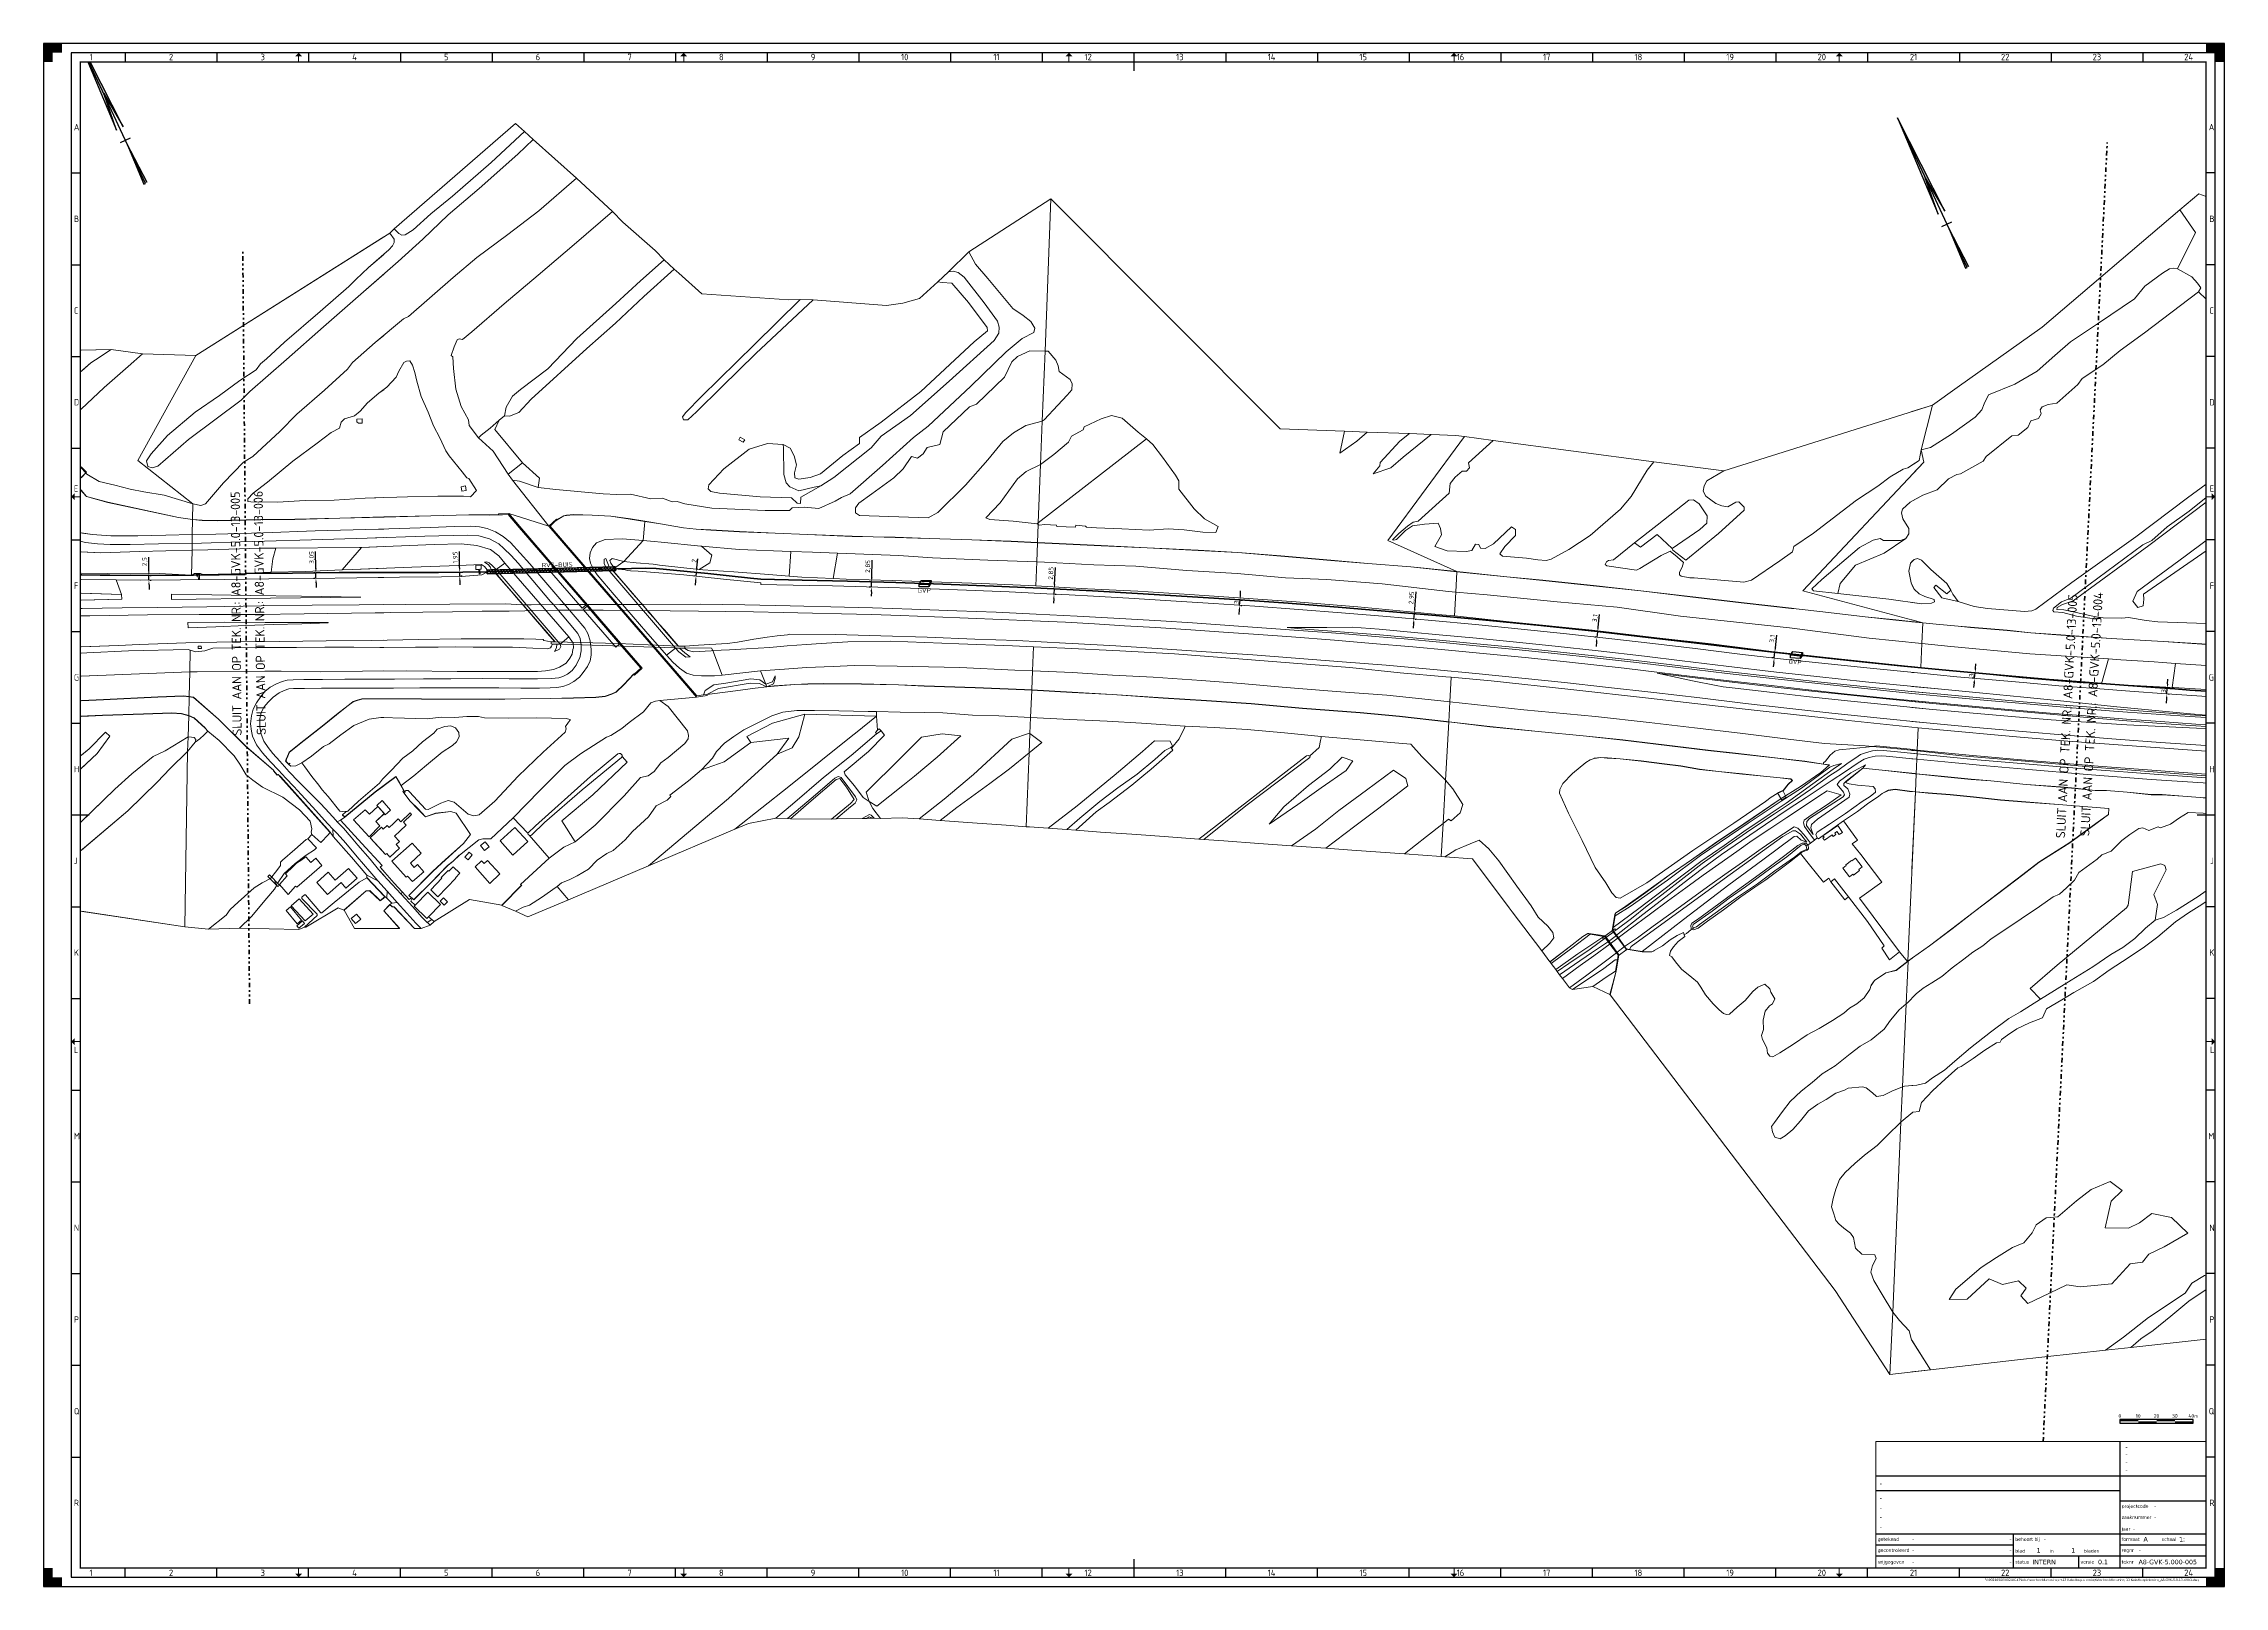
# Paper-space layout 'A8-GVK-5.0-13-005' of a CAD drawing. Header units: metres, sheet in millimetres. Extents: x 0 to 1189, y 0 to 841.
# The model-space entities are those that its viewports show. They can reach past a viewport. Long polylines and large blocks are cut down to what shows.
import ezdxf
from ezdxf.enums import TextEntityAlignment as Align

# ---------------------------------------------------------------- set-up
doc = ezdxf.new("R2010")
doc.units = ezdxf.units.M
doc.linetypes.add('AL-TEKENBLADGRENS', pattern=[11.5, 2.5, -1.5, 1, -1.5, 1, -1.5, 2.5])
for name, color, linetype, lineweight in [('B-WE-OG-TOPOKAART-G', 253, 'Continuous', 18), ('N-WE-KL-DATA-T18', 1, 'Continuous', 18), ('N-WE-KL-DATA-T25', 7, 'Continuous', 25), ('N-WE-KL-DATA_GLASVEZEL-G', 90, 'KL-GLASVEZEL-N', 35), ('N-WE-KL-DATA_GLASVEZEL-M', 7, 'Continuous', 18), ('N-WE-KL-DATA_GLASVEZEL_KAST_PUTKAST-S', 90, 'Continuous', 25), ('N-WE-KL-DATA_KABELGOOT-A', 92, 'Continuous', 18), ('N-WE-KL-DATA_KABELGOOT-G', 90, 'Continuous', 35), ('N-WE-KL-DATA_KABELGOOT-T25', 7, 'Continuous', 25), ('X-XX-AL-ORIENTATIE-S', 7, 'Continuous', 25), ('X-XX-AL-TEKENBLAD-S', 7, 'Continuous', 25), ('X-XX-AL-TEKENBLAD-T18', 7, 'Continuous', 18), ('X-XX-AL-TEKENBLAD-T25', 7, 'Continuous', 25), ('X-XX-AL-TEKENBLAD_KADER-G', 7, 'Continuous', 25), ('X-XX-AL-TEKENBLAD_KADER_AFSNIJMARKERING-G', 7, 'Continuous', 25), ('X-XX-AL-TEKENBLAD_KADER_CENTERMARKERING-G', 7, 'Continuous', 25), ('X-XX-AL-TEKENBLAD_KADER_ROOSTERVERDELING-G', 7, 'Continuous', 25), ('X-XX-AL-TEKENBLAD_KADER_ROOSTERVERDELING-T35', 7, 'Continuous', 35), ('X-XX-AL-TEKENBLAD_KADER_VOUWMERK-G', 7, 'Continuous', 18), ('X-XX-AL-TEKENBLAD_SCHAALBALK-S', 7, 'Continuous', 25), ('X-XX-AL-TEKENBLAD_TITELBLOK-G', 7, 'Continuous', 25), ('X-XX-AL-TEKENBLAD_TITELBLOK-S', 7, 'Continuous', 25), ('X-XX-AL-TEKENBLAD_VIEWPORT-G', 7, 'Continuous', 18), ('X-XX-AL-TEKENBLADGRENS-G', 7, 'AL-TEKENBLADGRENS', 35), ('X-XX-AL-TEKENBLADGRENS-T50', 130, 'Continuous', 50)]:
    doc.layers.add(name, color=color, linetype=linetype, lineweight=lineweight)
doc.styles.add('ISO', font='isocp.shx')
doc.styles.add('NLCS-ISO', font='NLCS-ISO.ttf')
doc.styles.add('NLCS-ISO-T25', font='NLCS-ISO.ttf', dxfattribs={"height": 2.5})
doc.styles.add('NLCS-ISO-T50', font='NLCS-ISO.ttf', dxfattribs={"height": 5})
doc.styles.add('VERDANA', font='verdana.ttf')
doc.linetypes.add('KL-GLASVEZEL-N', pattern='A,4,-1,[101,NLCS.SHX,S=0.5,R=0,X=0,Y=0],-1,4,-1,["G",Standard,S=1,R=0,X=-0.25,Y=-0.5],-1.5', length=12.5)
doc.dimstyles.new('ISO', dxfattribs={"dimtxt": 2.5, "dimasz": 2.5, "dimexe": 1.25, "dimexo": 0.625, "dimtad": 1, "dimtxsty": 'ISO', "dimcen": 2.5, "dimadec": 0, "dimazin": 0, "dimtfac": 1, "dimtmove": 0, "dimatfit": 3, "dimfxl": 1, "dimarcsym": 0})

psp = doc.layouts.new('A8-GVK-5.0-13-005')

msp = doc.modelspace()

# ---------------------------------------------------------------- texts
at = {"layer": 'N-WE-KL-DATA_KABELGOOT-T25', "style": 'NLCS-ISO-T25'}
msp.add_text('RVS-BUIS', height=2.5, rotation=336.381799, dxfattribs=at).set_placement((113783.074, 498427.416, 6.444), align=Align.BOTTOM_CENTER)
at = {"layer": 'X-XX-AL-TEKENBLADGRENS-T50', "style": 'NLCS-ISO-T50'}
for s, rotation, p in [('SLUIT AAN OP TEK. NR.: A8-GVK-5.0-13-005', 65.453406, (113613.995, 498479.181)), ('SLUIT AAN OP TEK. NR.: A8-GVK-5.0-13-006', 65.750977, (113625.794, 498474.103)), ('SLUIT AAN OP TEK. NR.: A8-GVK-5.0-13-005', 62.043873, (114494.88, 498006.651, 11.95)), ('SLUIT AAN OP TEK. NR.: A8-GVK-5.0-13-004', 61.762979, (114507.633, 498001.891))]:
    msp.add_text(s, height=5, rotation=rotation, dxfattribs=at).set_placement(p, align=Align.MIDDLE_CENTER)

# ---------------------------------------------------------------- blocks, each defined once
blk = doc.blocks.new('SAL-TEKENBLAD_A0-SO')
at = {"layer": 'X-XX-AL-TEKENBLAD_KADER_AFSNIJMARKERING-G'}
for points in [[(10, 841), (0, 841), (0, 831), (5, 831), (5, 836), (10, 836)], [(1189, 831), (1189, 841), (1179, 841), (1179, 836), (1184, 836), (1184, 831)], [(0, 10), (0, 0), (10, 0), (10, 5), (5, 5), (5, 10)], [(1179, 0), (1189, 0), (1189, 10), (1184, 10), (1184, 5), (1179, 5)]]:
    blk.add_hatch(color=256, dxfattribs=at).paths.add_polyline_path(points)
at = {"layer": 'X-XX-AL-TEKENBLAD_KADER_VOUWMERK-G'}
h = blk.add_hatch(color=256, dxfattribs=at)
h.paths.add_polyline_path([(141, 834), (139, 836), (139, 834)])
h.paths.add_polyline_path([(139, 834), (139, 836), (137, 834)])
h = blk.add_hatch(color=256, dxfattribs=at)
h.paths.add_polyline_path([(351, 834), (349, 836), (349, 834)])
h.paths.add_polyline_path([(349, 834), (349, 836), (347, 834)])
h = blk.add_hatch(color=256, dxfattribs=at)
h.paths.add_polyline_path([(561, 834), (559, 836), (559, 834)])
h.paths.add_polyline_path([(559, 834), (559, 836), (557, 834)])
h = blk.add_hatch(color=256, dxfattribs=at)
h.paths.add_polyline_path([(771, 834), (769, 836), (769, 834)])
h.paths.add_polyline_path([(769, 834), (769, 836), (767, 834)])
h = blk.add_hatch(color=256, dxfattribs=at)
h.paths.add_polyline_path([(981, 834), (979, 836), (979, 834)])
h.paths.add_polyline_path([(979, 834), (979, 836), (977, 834)])
h = blk.add_hatch(color=256, dxfattribs=at)
h.paths.add_polyline_path([(17, 596), (15, 594), (17, 594)])
h.paths.add_polyline_path([(17, 594), (15, 594), (17, 592)])
h = blk.add_hatch(color=256, dxfattribs=at)
h.paths.add_polyline_path([(1182, 596), (1184, 594), (1182, 594)])
h.paths.add_polyline_path([(1182, 594), (1184, 594), (1182, 592)])
h = blk.add_hatch(color=256, dxfattribs=at)
h.paths.add_polyline_path([(17, 299), (15, 297), (17, 297)])
h.paths.add_polyline_path([(17, 297), (15, 297), (17, 295)])
h = blk.add_hatch(color=256, dxfattribs=at)
h.paths.add_polyline_path([(1182, 299), (1184, 297), (1182, 297)])
h.paths.add_polyline_path([(1182, 297), (1184, 297), (1182, 295)])
h = blk.add_hatch(color=256, dxfattribs=at)
h.paths.add_polyline_path([(141, 7), (139, 5), (139, 7)])
h.paths.add_polyline_path([(139, 7), (139, 5), (137, 7)])
h = blk.add_hatch(color=256, dxfattribs=at)
h.paths.add_polyline_path([(351, 7), (349, 5), (349, 7)])
h.paths.add_polyline_path([(349, 7), (349, 5), (347, 7)])
h = blk.add_hatch(color=256, dxfattribs=at)
h.paths.add_polyline_path([(561, 7), (559, 5), (559, 7)])
h.paths.add_polyline_path([(559, 7), (559, 5), (557, 7)])
h = blk.add_hatch(color=256, dxfattribs=at)
h.paths.add_polyline_path([(771, 7), (769, 5), (769, 7)])
h.paths.add_polyline_path([(769, 7), (769, 5), (767, 7)])
h = blk.add_hatch(color=256, dxfattribs=at)
h.paths.add_polyline_path([(981, 7), (979, 5), (979, 7)])
h.paths.add_polyline_path([(979, 7), (979, 5), (977, 7)])
at = {"layer": 'X-XX-AL-TEKENBLAD_KADER-G'}
for p, q in [((1189, 841), (0, 841)), ((0, 841), (0, 0)), ((1189, 0), (1189, 841)), ((0, 0), (1189, 0))]:
    blk.add_line(p, q, dxfattribs=at)
at = {"layer": 'X-XX-AL-TEKENBLAD_KADER-G', "const_width": 0.7, "flags": 128}
blk.add_lwpolyline([(20, 10), (1179, 10), (1179, 831), (20, 831)], close=True, dxfattribs=at)
at = {"layer": 'X-XX-AL-TEKENBLAD_KADER_CENTERMARKERING-G', "const_width": 0.7, "flags": 128}
for points in [[(594.5, 836), (594.5, 826)], [(15, 420.5), (25, 420.5)], [(1184, 420.5), (1174, 420.5)], [(594.5, 5), (594.5, 15)]]:
    blk.add_lwpolyline(points, dxfattribs=at)
at = {"layer": 'X-XX-AL-TEKENBLAD_KADER_ROOSTERVERDELING-G'}
for p, q in [((1184, 836), (15, 836)), ((15, 836), (15, 5)), ((44.5, 836), (44.5, 831)), ((94.5, 836), (94.5, 831)), ((144.5, 836), (144.5, 831)), ((194.5, 836), (194.5, 831)), ((244.5, 836), (244.5, 831)), ((294.5, 836), (294.5, 831)), ((344.5, 836), (344.5, 831)), ((394.5, 836), (394.5, 831)), ((444.5, 836), (444.5, 831)), ((494.5, 836), (494.5, 831)), ((544.5, 836), (544.5, 831)), ((644.5, 836), (644.5, 831)), ((694.5, 836), (694.5, 831)), ((744.5, 836), (744.5, 831)), ((794.5, 836), (794.5, 831)), ((844.5, 836), (844.5, 831)), ((894.5, 836), (894.5, 831)), ((944.5, 836), (944.5, 831)), ((994.5, 836), (994.5, 831)), ((1044.5, 836), (1044.5, 831)), ((1094.5, 836), (1094.5, 831)), ((1144.5, 836), (1144.5, 831)), ((1184, 5), (1184, 836)), ((15, 770.5), (20, 770.5)), ((1184, 770.5), (1179, 770.5)), ((15, 720.5), (20, 720.5)), ((1184, 720.5), (1179, 720.5)), ((15, 670.5), (20, 670.5)), ((1184, 670.5), (1179, 670.5)), ((15, 620.5), (20, 620.5)), ((1184, 620.5), (1179, 620.5)), ((15, 570.5), (20, 570.5)), ((1184, 570.5), (1179, 570.5)), ((15, 520.5), (20, 520.5)), ((1184, 520.5), (1179, 520.5)), ((15, 470.5), (20, 470.5)), ((1184, 470.5), (1179, 470.5)), ((15, 370.5), (20, 370.5)), ((1184, 370.5), (1179, 370.5)), ((15, 320.5), (20, 320.5)), ((1184, 320.5), (1179, 320.5)), ((15, 270.5), (20, 270.5)), ((1184, 270.5), (1179, 270.5)), ((15, 220.5), (20, 220.5)), ((1184, 220.5), (1179, 220.5)), ((15, 170.5), (20, 170.5)), ((1184, 170.5), (1179, 170.5)), ((15, 120.5), (20, 120.5)), ((1184, 120.5), (1179, 120.5)), ((15, 70.5), (20, 70.5)), ((1184, 70.5), (1179, 70.5)), ((15, 5), (1184, 5)), ((44.5, 5), (44.5, 10)), ((94.5, 5), (94.5, 10)), ((144.5, 5), (144.5, 10)), ((194.5, 5), (194.5, 10)), ((244.5, 5), (244.5, 10)), ((294.5, 5), (294.5, 10)), ((344.5, 5), (344.5, 10)), ((394.5, 5), (394.5, 10)), ((444.5, 5), (444.5, 10)), ((494.5, 5), (494.5, 10)), ((544.5, 5), (544.5, 10)), ((644.5, 5), (644.5, 10)), ((694.5, 5), (694.5, 10)), ((744.5, 5), (744.5, 10)), ((794.5, 5), (794.5, 10)), ((844.5, 5), (844.5, 10)), ((894.5, 5), (894.5, 10)), ((944.5, 5), (944.5, 10)), ((994.5, 5), (994.5, 10)), ((1044.5, 5), (1044.5, 10)), ((1094.5, 5), (1094.5, 10)), ((1144.5, 5), (1144.5, 10))]:
    blk.add_line(p, q, dxfattribs=at)
at = {"layer": 'X-XX-AL-TEKENBLAD_KADER_VOUWMERK-G'}
for p, q in [((139, 831), (139, 836)), ((349, 831), (349, 836)), ((559, 831), (559, 836)), ((769, 831), (769, 836)), ((979, 831), (979, 836)), ((20, 594), (15, 594)), ((1179, 594), (1184, 594)), ((20, 297), (15, 297)), ((1179, 297), (1184, 297)), ((139, 10), (139, 5)), ((349, 10), (349, 5)), ((559, 10), (559, 5)), ((769, 10), (769, 5)), ((979, 10), (979, 5))]:
    blk.add_line(p, q, dxfattribs=at)
at = {"layer": 'X-XX-AL-TEKENBLAD_KADER_ROOSTERVERDELING-T35', "lineweight": 35, "style": 'NLCS-ISO'}
for s, p in [('1', (25.9, 830.9)), ('2', (69.5, 830.9)), ('3', (119.5, 830.9)), ('4', (169.5, 830.9)), ('5', (219.5, 830.9)), ('6', (269.5, 830.9)), ('7', (319.5, 830.9)), ('8', (369.5, 830.9)), ('9', (419.5, 830.9)), ('10', (469.5, 830.9)), ('11', (519.5, 830.9)), ('12', (569.5, 830.9)), ('13', (619.5, 830.9)), ('14', (669.5, 830.9)), ('15', (719.5, 830.9)), ('16', (772.5, 830.9)), ('17', (819.5, 830.9)), ('18', (869.5, 830.9)), ('19', (919.5, 830.9)), ('20', (969.5, 830.9)), ('21', (1019.5, 830.9)), ('22', (1069.5, 830.9)), ('23', (1119.5, 830.9)), ('24', (1169.5, 830.9)), ('1', (25.9, 4.6)), ('2', (69.5, 4.6)), ('3', (119.5, 4.6)), ('4', (169.5, 4.6)), ('5', (219.5, 4.6)), ('6', (269.5, 4.6)), ('7', (319.5, 4.6)), ('8', (369.5, 4.6)), ('9', (419.5, 4.6)), ('10', (469.5, 4.6)), ('11', (519.5, 4.6)), ('12', (569.5, 4.6)), ('13', (619.5, 4.6)), ('14', (669.5, 4.6)), ('15', (719.5, 4.6)), ('16', (772.5, 4.6)), ('17', (819.5, 4.6)), ('18', (869.5, 4.6)), ('19', (919.5, 4.6)), ('20', (969.5, 4.6)), ('21', (1019.5, 4.6)), ('22', (1069.5, 4.6)), ('23', (1119.5, 4.6)), ('24', (1169.5, 4.6))]:
    blk.add_text(s, height=3.5, dxfattribs=at).set_placement(p, align=Align.BOTTOM_CENTER)
for s, p in [('A', (16.5, 795.5)), ('A', (1180.5, 795.5)), ('B', (16.5, 745.5)), ('B', (1180.8, 745.5)), ('C', (16.5, 695.5)), ('C', (1180.8, 695.5)), ('D', (16.5, 645.5)), ('D', (1180.8, 645.5)), ('E', (16.5, 598.5)), ('E', (1181, 598.5)), ('F', (16.5, 545.5)), ('F', (1181, 545.5)), ('G', (16.5, 495.5)), ('G', (1180.5, 495.5)), ('H', (16.5, 445.5)), ('H', (1180.8, 445.5)), ('J', (16.5, 395.5)), ('J', (1181.2, 395.5)), ('K', (16.5, 345.5)), ('K', (1180.8, 345.5)), ('L', (16.5, 292.5)), ('L', (1181.2, 292.5)), ('M', (16.5, 245.5)), ('M', (1180.2, 245.5)), ('N', (16.5, 195.5)), ('N', (1180.8, 195.5)), ('P', (16.5, 145.5)), ('P', (1180.8, 145.5)), ('Q', (16.5, 95.5)), ('Q', (1180.5, 95.5)), ('R', (16.5, 45.5)), ('R', (1180.8, 45.5))]:
    blk.add_text(s, height=3.5, dxfattribs=at).set_placement(p, align=Align.MIDDLE_LEFT)
blk = doc.blocks.new('SAL-TITELBLOK_RWS_GROOT')
at = {"layer": 'X-XX-AL-TEKENBLAD_TITELBLOK-G'}
for p, q in [((-47, 68.9), (-47, 0)), ((-180, 50.2), (0, 50.2)), ((-180, 42.2), (-47, 42.2)), ((-47, 36.7), (0, 36.7)), ((-180, 18.7), (0, 18.7)), ((-180, 12.7), (-105, 12.7)), ((-105, 0), (-105, 18.7)), ((-47, 12.7), (0, 12.7)), ((-180, 6.7), (0, 6.7)), ((-69.4, 0), (-69.4, 6.7))]:
    blk.add_line(p, q, dxfattribs=at)
at = {"layer": 'X-XX-AL-TEKENBLAD_TITELBLOK-G', "const_width": 0.3}
blk.add_lwpolyline([(0, 0), (0, 68.9), (-180, 68.9), (-180, 0)], close=True, dxfattribs=at)
at = {"layer": 'X-XX-AL-TEKENBLAD-T18', "style": 'VERDANA'}
for s, p in [('zaaknummer', (-46, 27.7)), ('projectcode', (-46, 33.7)), ('getekend', (-179, 15.7)), ('behoort bij', (-104, 15.7)), ('jaar', (-46, 21.3)), ('formaat', (-46, 15.7)), ('schaal', (-24.2, 15.7)), ('gecontroleerd', (-179, 9.7)), ('vrijgegeven', (-179, 3.3)), ('status', (-104, 3.3)), ('blad                 in                     bladen', (-104, 9.3)), ('versie', (-68.4, 3.3)), ('teknr', (-46, 3.3)), ('regnr', (-46, 9.7))]:
    blk.add_text(s, height=1.8, dxfattribs=at).set_placement(p, align=Align.MIDDLE_LEFT)
at = {"layer": 'X-XX-AL-TEKENBLAD-T25', "insert": (-3.7, -5.8), "char_height": 1.2, "attachment_point": 3, "style": 'VERDANA'}
blk.add_mtext('R:\\\\00240000\\\\00244147\\\\Infra\\\\voorbeeldtekeningen\\\\13 Kabellooptekening\\\\Voorbeeldtekening 13 Kabellooptekening_A8-GVK-5.0-13-XXX1.dwg', dxfattribs=at)
at = {"layer": 'X-XX-AL-TEKENBLAD-T25', "style": 'VERDANA'}
for tag, p in [('NL_META_DIENST1', (-44, 64.9)), ('NL_META_DIENST2', (-44, 60.8)), ('NL_META_DIENST3', (-44, 56.6)), ('NL_META_DIENST4', (-44, 52.4)), ('NL_META_PROJECTOMSCHRIJVING', (-178, 44.9)), ('NL_META_TEKENINGOMSCHRIJVING_01', (-178, 36.9)), ('NL_META_TEKENINGOMSCHRIJVING_02', (-178, 31.7)), ('NL_META_TEKENINGOMSCHRIJVING_03', (-178, 26.5)), ('NL_META_TEKENINGOMSCHRIJVING_04', (-178, 21.3))]:
    blk.add_attdef(tag, p, '', height=2.5, dxfattribs=at)
at = {"layer": 'X-XX-AL-TEKENBLAD-T25', "style": 'VERDANA', "flags": 3}
for tag, p in [('NL_META_DOCUMENTSOORT', (-44, 44.5)), ('NL_META_EIGENAAR', (-44, 39.6))]:
    blk.add_attdef(tag, p, '', height=2.5, dxfattribs=at)
at = {"layer": 'X-XX-AL-TEKENBLAD-T25', "style": 'VERDANA'}
for tag, p in [('NL_META_PROJECTCODE', (-28.3, 33.7)), ('NL_META_ZAAKNUMMER', (-28.3, 27.7)), ('NL_META_OPSTELLER', (-160.3, 15.7)), ('NL_META_RELATIE', (-88.6, 15.7)), ('NL_META_JAAR', (-39.9, 21.3)), ('NL_META_FORMAAT', (-34.1, 15.7)), ('NL_META_SCHAAL', (-14.7, 15.7)), ('NL_META_CONTROLER', (-160.3, 9.7)), ('NL_META_AUTORISATOR', (-160.3, 3.3)), ('NL_META_DOCUMENTSTATUS', (-94.7, 3.3)), ('NL_META_REVISIE', (-58.9, 3.3)), ('NL_META_DOCUMENTNR', (-36.8, 9.7)), ('NL_META_ID_NUMMER', (-36.8, 3.3))]:
    blk.add_attdef(tag, text='', height=2.5, dxfattribs=at).set_placement(p, align=Align.MIDDLE_LEFT)
for tag, p in [('NL_META_TEKEN_DATUM', (-106, 15.7)), ('NL_META_CONTROLE_DATUM', (-106, 9.7)), ('NL_META_VRIJGAVE_DATUM', (-106, 3.3))]:
    blk.add_attdef(tag, text='', height=2.5, dxfattribs=at).set_placement(p, align=Align.MIDDLE_RIGHT)
for tag, p in [('NL_META_BLADNUMMER', (-91.3, 9.7)), ('NL_META_AANTAL_BLADEN', (-72.4, 9.7))]:
    blk.add_attdef(tag, text='', height=2.5, dxfattribs=at).set_placement(p, align=Align.MIDDLE_CENTER)
blk = doc.blocks.new('SAL-SCHAALBALK_M1000')
at = {"const_width": 1}
for points in [[(0, 1.5), (10, 1.5)], [(10, 0.5), (20, 0.5)], [(20, 1.5), (30, 1.5)]]:
    blk.add_lwpolyline(points, dxfattribs=at)
blk.add_lwpolyline([(0, 0), (40, 0), (40, 2), (0, 2)], close=True)
blk.add_lwpolyline([(30, 0.5, 1, 1, 0), (40, 0.5, 0, 0, 0), (40, 0, 0, 0, 0)], format="xyseb")
at = {"style": 'NLCS-ISO'}
for s, p in [('0', (0, 3)), ('10', (10, 3)), ('20', (20, 3)), ('30', (30, 3)), ('40m', (40, 3))]:
    blk.add_text(s, height=2, dxfattribs=at).set_placement(p, align=Align.CENTER)
blk = doc.blocks.new('*D43')
at = {"layer": 'Defpoints', "color": 0, "transparency": 16777216}
for p in [(113578.6, 498515.8), (113579.6, 498518.1), (113579.6, 498518.1)]:
    blk.add_point(p, dxfattribs=at)
at = {"layer": 'N-WE-KL-DATA_GLASVEZEL-M', "color": 0, "lineweight": -2, "transparency": 16777216}
for p, q in [((113580.7, 498520.3), (113583.8, 498527.2)), ((113577.6, 498513.5), (113576.5, 498511.2)), ((113578.6, 498515.8), (113579.6, 498518.1)), ((113579.1, 498515.5), (113579.7, 498515.3)), ((113580.2, 498517.8), (113580.8, 498517.5))]:
    blk.add_line(p, q, dxfattribs=at)
at = {"layer": 'N-WE-KL-DATA_GLASVEZEL-M', "color": 0, "transparency": 16777216}
for points in [[(113577.2, 498513.7), (113577.9, 498513.3), (113578.6, 498515.8)], [(113580.3, 498520.5), (113581, 498520.2), (113579.6, 498518.1)]]:
    blk.add_solid(points, dxfattribs=at)
at = {"layer": 'N-WE-KL-DATA_GLASVEZEL-M', "color": 0, "transparency": 16777216, "insert": (113580.9, 498525.8), "char_height": 2.5, "attachment_point": 5, "rotation": 65.4931, "style": 'ISO'}
blk.add_mtext('2,5', dxfattribs=at)
blk = doc.blocks.new('*D44')
at = {"layer": 'Defpoints', "color": 0, "transparency": 16777216}
for p in [(113489.5, 498561.5), (113489.5, 498561.5), (113488.4, 498559.3)]:
    blk.add_point(p, dxfattribs=at)
at = {"layer": 'N-WE-KL-DATA_GLASVEZEL-M', "color": 0, "lineweight": -2, "transparency": 16777216}
for p, q in [((113487.8, 498559.6), (113487.3, 498559.9)), ((113489, 498561.8), (113488.4, 498562.1)), ((113488.4, 498559.3), (113489.5, 498561.5)), ((113490.6, 498563.8), (113494.1, 498570.5)), ((113487.2, 498557.1), (113486.1, 498554.9))]:
    blk.add_line(p, q, dxfattribs=at)
at = {"layer": 'N-WE-KL-DATA_GLASVEZEL-M', "color": 0, "transparency": 16777216}
for points in [[(113490.3, 498563.9), (113491, 498563.6), (113489.5, 498561.5)], [(113486.9, 498557.3), (113487.6, 498556.9), (113488.4, 498559.3)]]:
    blk.add_solid(points, dxfattribs=at)
at = {"layer": 'N-WE-KL-DATA_GLASVEZEL-M', "color": 0, "transparency": 16777216, "insert": (113491.1, 498569.2), "char_height": 2.5, "attachment_point": 5, "rotation": 62.9561, "style": 'ISO'}
blk.add_mtext('2,5', dxfattribs=at)
blk = doc.blocks.new('*D45')
at = {"layer": 'Defpoints', "color": 0, "transparency": 16777216}
for p in [(113418.2, 498611.8), (113420.1, 498613.4), (113420.1, 498613.4)]:
    blk.add_point(p, dxfattribs=at)
at = {"layer": 'N-WE-KL-DATA_GLASVEZEL-M', "color": 0, "lineweight": -2, "transparency": 16777216}
for p, q in [((113422.1, 498614.9), (113429.5, 498621)), ((113416.3, 498610.2), (113414.4, 498608.6)), ((113417.9, 498612.3), (113417.5, 498612.8)), ((113418.2, 498611.8), (113420.1, 498613.4)), ((113419.7, 498613.8), (113419.4, 498614.3))]:
    blk.add_line(p, q, dxfattribs=at)
at = {"layer": 'N-WE-KL-DATA_GLASVEZEL-M', "color": 0, "transparency": 16777216}
for points in [[(113416, 498610.5), (113416.6, 498609.9), (113418.2, 498611.8)], [(113421.8, 498615.3), (113422.3, 498614.6), (113420.1, 498613.4)]]:
    blk.add_solid(points, dxfattribs=at)
at = {"layer": 'N-WE-KL-DATA_GLASVEZEL-M', "color": 0, "transparency": 16777216, "insert": (113425.4, 498620.4), "char_height": 2.5, "attachment_point": 5, "rotation": 39.3066, "style": 'ISO'}
blk.add_mtext('2,45', dxfattribs=at)
blk = doc.blocks.new('*D46')
at = {"layer": 'Defpoints', "color": 0, "transparency": 16777216}
for p in [(113379.4, 498708.4), (113381.8, 498708.6), (113381.8, 498708.6)]:
    blk.add_point(p, dxfattribs=at)
at = {"layer": 'N-WE-KL-DATA_GLASVEZEL-M', "color": 0, "lineweight": -2, "transparency": 16777216}
for p, q in [((113376.9, 498708.1), (113374.4, 498707.8)), ((113379.4, 498708.4), (113381.8, 498708.6)), ((113379.5, 498707.7), (113379.5, 498707.1)), ((113381.9, 498708), (113382, 498707.4)), ((113384.3, 498708.9), (113393.8, 498710))]:
    blk.add_line(p, q, dxfattribs=at)
at = {"layer": 'N-WE-KL-DATA_GLASVEZEL-M', "color": 0, "transparency": 16777216}
for points in [[(113376.9, 498708.5), (113377, 498707.7), (113379.4, 498708.4)], [(113384.3, 498709.3), (113384.4, 498708.5), (113381.8, 498708.6)]]:
    blk.add_solid(points, dxfattribs=at)
at = {"layer": 'N-WE-KL-DATA_GLASVEZEL-M', "color": 0, "transparency": 16777216, "insert": (113390.1, 498711.6), "char_height": 2.5, "attachment_point": 5, "rotation": 6.409, "style": 'ISO'}
blk.add_mtext('2,45', dxfattribs=at)
blk = doc.blocks.new('SKL-DATA_GLASVEZEL_GLASVEZELKABELPUT_RECHTHOEKIG')
at = {"color": 0, "linetype": 'ByBlock'}
for points in [[(-3.2, -1), (-2.1, 1), (3.2, 1), (2.1, -1)], [(3.2, 1), (3.2, -0.5), (2.1, -2.5)], [(-3.2, -1), (2.1, -1), (2.1, -2.5), (-3.2, -2.5), (-3.2, -1)]]:
    blk.add_lwpolyline(points, dxfattribs=at)
at = {"layer": 'N-WE-KL-DATA-T18', "linetype": 'ByBlock', "style": 'NLCS-ISO', "flags": 1}
for tag, p in [('OMSCHRIJVING_LEGENDA', (0, -8.4)), ('LOCATIE', (0, -12.2)), ('TYPE_HANDHOLE', (0, -16)), ('TYPE_GCO', (0, -19.8)), ('BPS-CODERING', (0, -23.6)), ('POSITIE_X', (0, -27.4)), ('POSITIE_Y', (0, -31.1)), ('OVERIGE_OPMERKING(EN)_1', (0, -34.9)), ('OVERIGE_OPMERKING(EN)_2', (0, -38.7))]:
    blk.add_attdef(tag, p, '', height=1.8, dxfattribs=at)
at = {"layer": 'N-WE-KL-DATA-T25', "linetype": 'ByBlock', "style": 'NLCS-ISO'}
blk.add_attdef('TYPE_SYMBOOL', text='', height=2.5, dxfattribs=at).set_placement((15.9, -0.2), align=Align.MIDDLE_CENTER)
blk = doc.blocks.new('SAL-ORIENTATIE_NOORDPIJL-SO')
for p, q in [((0, 64), (-2, 7)), ((0, -26), (0, 64)), ((2, 7), (0, 64)), ((-2, 7), (0, 28)), ((0, 28), (2, 7)), ((-3, 0), (3, 0)), ((0, -2), (-1, -26)), ((1, -26), (0, -2)), ((-1, -26), (0, -26))]:
    blk.add_line(p, q)
for points in [[(2, 7), (0, 28), (0, 64)], [(0, -26), (1, -26), (0, -2)]]:
    blk.add_solid(points)
blk = doc.blocks.new('*D53')
at = {"layer": 'Defpoints', "color": 0, "transparency": 16777216}
for p in [(114459.6, 498049.2), (114459.6, 498049.2), (114458.1, 498046.6)]:
    blk.add_point(p, dxfattribs=at)
at = {"layer": 'N-WE-KL-DATA_GLASVEZEL-M', "color": 0, "lineweight": -2, "transparency": 16777216}
for p, q in [((114458.1, 498046.6), (114459.6, 498049.2)), ((114459, 498049.5), (114458.5, 498049.8)), ((114460.8, 498051.3), (114462.1, 498053.5)), ((114456.8, 498044.4), (114455.5, 498042.3)), ((114457.5, 498046.9), (114457, 498047.2))]:
    blk.add_line(p, q, dxfattribs=at)
at = {"layer": 'N-WE-KL-DATA_GLASVEZEL-M', "color": 0, "transparency": 16777216}
for points in [[(114460.5, 498051.6), (114461.2, 498051.1), (114459.6, 498049.2)], [(114456.4, 498044.6), (114457.2, 498044.2), (114458.1, 498046.6)]]:
    blk.add_solid(points, dxfattribs=at)
at = {"layer": 'N-WE-KL-DATA_GLASVEZEL-M', "color": 0, "transparency": 16777216, "insert": (114457.2, 498048.8), "char_height": 2.5, "attachment_point": 5, "rotation": 59.7593, "style": 'ISO'}
blk.add_mtext('3', dxfattribs=at)
blk = doc.blocks.new('*D54')
at = {"layer": 'Defpoints', "color": 0, "transparency": 16777216}
for p in [(114363.8, 498102.8), (114365.4, 498105.5), (114365.4, 498105.5)]:
    blk.add_point(p, dxfattribs=at)
at = {"layer": 'N-WE-KL-DATA_GLASVEZEL-M', "color": 0, "lineweight": -2, "transparency": 16777216}
for p, q in [((114366.7, 498107.6), (114370.3, 498113.5)), ((114362.5, 498100.7), (114361.2, 498098.6)), ((114363.3, 498103.2), (114362.7, 498103.5)), ((114363.8, 498102.8), (114365.4, 498105.5)), ((114364.9, 498105.8), (114364.3, 498106.1))]:
    blk.add_line(p, q, dxfattribs=at)
at = {"layer": 'N-WE-KL-DATA_GLASVEZEL-M', "color": 0, "transparency": 16777216}
for points in [[(114366.4, 498107.8), (114367.1, 498107.4), (114365.4, 498105.5)], [(114362.1, 498100.9), (114362.8, 498100.5), (114363.8, 498102.8)]]:
    blk.add_solid(points, dxfattribs=at)
at = {"layer": 'N-WE-KL-DATA_GLASVEZEL-M', "color": 0, "transparency": 16777216, "insert": (114367.4, 498112.7), "char_height": 2.5, "attachment_point": 5, "rotation": 58.5641, "style": 'ISO'}
blk.add_mtext('3,1', dxfattribs=at)
blk = doc.blocks.new('*D55')
at = {"layer": 'Defpoints', "color": 0, "transparency": 16777216}
for p in [(114282.6, 498156.5), (114282.6, 498156.5), (114281, 498153.9)]:
    blk.add_point(p, dxfattribs=at)
at = {"layer": 'N-WE-KL-DATA_GLASVEZEL-M', "color": 0, "lineweight": -2, "transparency": 16777216}
for p, q in [((114281, 498153.9), (114282.6, 498156.5)), ((114282, 498156.9), (114281.5, 498157.2)), ((114283.9, 498158.7), (114287.5, 498164.5)), ((114279.7, 498151.8), (114278.4, 498149.6)), ((114280.4, 498154.2), (114279.9, 498154.5))]:
    blk.add_line(p, q, dxfattribs=at)
at = {"layer": 'N-WE-KL-DATA_GLASVEZEL-M', "color": 0, "transparency": 16777216}
for points in [[(114283.5, 498158.9), (114284.2, 498158.4), (114282.6, 498156.5)], [(114279.3, 498152), (114280, 498151.5), (114281, 498153.9)]]:
    blk.add_solid(points, dxfattribs=at)
at = {"layer": 'N-WE-KL-DATA_GLASVEZEL-M', "color": 0, "transparency": 16777216, "insert": (114284.6, 498163.7), "char_height": 2.5, "attachment_point": 5, "rotation": 58.5148, "style": 'ISO'}
blk.add_mtext('3,1', dxfattribs=at)
blk = doc.blocks.new('*D56')
at = {"layer": 'Defpoints', "color": 0, "transparency": 16777216}
for p in [(114194.7, 498205.1), (114196.2, 498207.6), (114196.2, 498207.6)]:
    blk.add_point(p, dxfattribs=at)
at = {"layer": 'N-WE-KL-DATA_GLASVEZEL-M', "color": 0, "lineweight": -2, "transparency": 16777216}
for p, q in [((114197.5, 498209.8), (114202.1, 498217.9)), ((114193.5, 498202.9), (114192.3, 498200.8)), ((114194.7, 498205.1), (114196.2, 498207.6)), ((114195.3, 498204.8), (114195.8, 498204.5)), ((114196.8, 498207.3), (114197.3, 498207))]:
    blk.add_line(p, q, dxfattribs=at)
at = {"layer": 'N-WE-KL-DATA_GLASVEZEL-M', "color": 0, "transparency": 16777216}
for points in [[(114193.1, 498203.1), (114193.9, 498202.7), (114194.7, 498205.1)], [(114197.1, 498210), (114197.8, 498209.6), (114196.2, 498207.6)]]:
    blk.add_solid(points, dxfattribs=at)
at = {"layer": 'N-WE-KL-DATA_GLASVEZEL-M', "color": 0, "transparency": 16777216, "insert": (114198.6, 498216), "char_height": 2.5, "attachment_point": 5, "rotation": 60.0744, "style": 'ISO'}
blk.add_mtext('2,95', dxfattribs=at)
blk = doc.blocks.new('*D57')
at = {"layer": 'Defpoints', "color": 0, "transparency": 16777216}
for p in [(114111.7, 498252), (114113.2, 498254.6), (114113.2, 498254.6)]:
    blk.add_point(p, dxfattribs=at)
at = {"layer": 'N-WE-KL-DATA_GLASVEZEL-M', "color": 0, "lineweight": -2, "transparency": 16777216}
for p, q in [((114111.7, 498252), (114113.2, 498254.6)), ((114112.3, 498251.7), (114112.8, 498251.4)), ((114113.7, 498254.3), (114114.3, 498254)), ((114114.4, 498256.8), (114115.6, 498259)), ((114110.5, 498249.8), (114109.3, 498247.6))]:
    blk.add_line(p, q, dxfattribs=at)
at = {"layer": 'N-WE-KL-DATA_GLASVEZEL-M', "color": 0, "transparency": 16777216}
for points in [[(114110.2, 498250), (114110.9, 498249.6), (114111.7, 498252)], [(114114, 498257), (114114.8, 498256.6), (114113.2, 498254.6)]]:
    blk.add_solid(points, dxfattribs=at)
at = {"layer": 'N-WE-KL-DATA_GLASVEZEL-M', "color": 0, "transparency": 16777216, "insert": (114110.8, 498254.2), "char_height": 2.5, "attachment_point": 5, "rotation": 60.9563, "style": 'ISO'}
blk.add_mtext('3', dxfattribs=at)
blk = doc.blocks.new('*D58')
at = {"layer": 'Defpoints', "color": 0, "transparency": 16777216}
for p in [(114022.6, 498300.3), (114024, 498302.8), (114024, 498302.8)]:
    blk.add_point(p, dxfattribs=at)
at = {"layer": 'N-WE-KL-DATA_GLASVEZEL-M', "color": 0, "lineweight": -2, "transparency": 16777216}
for p, q in [((114025.1, 498305), (114029.5, 498313.2)), ((114021.5, 498298.1), (114020.3, 498295.9)), ((114022.6, 498300.3), (114024, 498302.8)), ((114023.4, 498303.1), (114022.9, 498303.4)), ((114023.2, 498300), (114023.7, 498299.7))]:
    blk.add_line(p, q, dxfattribs=at)
at = {"layer": 'N-WE-KL-DATA_GLASVEZEL-M', "color": 0, "transparency": 16777216}
for points in [[(114021.1, 498298.3), (114021.8, 498297.9), (114022.6, 498300.3)], [(114024.8, 498305.2), (114025.5, 498304.8), (114024, 498302.8)]]:
    blk.add_solid(points, dxfattribs=at)
at = {"layer": 'N-WE-KL-DATA_GLASVEZEL-M', "color": 0, "transparency": 16777216, "insert": (114026.1, 498311.2), "char_height": 2.5, "attachment_point": 5, "rotation": 62.0055, "style": 'ISO'}
blk.add_mtext('2,85', dxfattribs=at)
blk = doc.blocks.new('*D59')
at = {"layer": 'Defpoints', "color": 0, "transparency": 16777216}
for p in [(113934, 498345.9), (113935.3, 498348.4), (113935.3, 498348.4)]:
    blk.add_point(p, dxfattribs=at)
at = {"layer": 'N-WE-KL-DATA_GLASVEZEL-M', "color": 0, "lineweight": -2, "transparency": 16777216}
for p, q in [((113936.4, 498350.6), (113940.6, 498358.9)), ((113933.5, 498346.1), (113932.9, 498346.4)), ((113934, 498345.9), (113935.3, 498348.4)), ((113934.7, 498348.7), (113934.2, 498349)), ((113932.9, 498343.6), (113931.8, 498341.4))]:
    blk.add_line(p, q, dxfattribs=at)
at = {"layer": 'N-WE-KL-DATA_GLASVEZEL-M', "color": 0, "transparency": 16777216}
for points in [[(113932.5, 498343.8), (113933.3, 498343.4), (113934, 498345.9)], [(113936, 498350.8), (113936.8, 498350.4), (113935.3, 498348.4)]]:
    blk.add_solid(points, dxfattribs=at)
at = {"layer": 'N-WE-KL-DATA_GLASVEZEL-M', "color": 0, "transparency": 16777216, "insert": (113937.2, 498356.8), "char_height": 2.5, "attachment_point": 5, "rotation": 63.2704, "style": 'ISO'}
blk.add_mtext('2,85', dxfattribs=at)
blk = doc.blocks.new('*D60')
at = {"layer": 'Defpoints', "color": 0, "transparency": 16777216}
for p in [(113850.9, 498393.4), (113850.9, 498393.4), (113849.9, 498391.7)]:
    blk.add_point(p, dxfattribs=at)
at = {"layer": 'N-WE-KL-DATA_GLASVEZEL-M', "color": 0, "lineweight": -2, "transparency": 16777216}
for p, q in [((113850.3, 498393.7), (113849.8, 498394)), ((113849.9, 498391.7), (113850.9, 498393.4)), ((113852.1, 498395.6), (113854.7, 498399.8)), ((113848.6, 498389.5), (113847.3, 498387.4)), ((113849.3, 498392), (113848.8, 498392.3))]:
    blk.add_line(p, q, dxfattribs=at)
at = {"layer": 'N-WE-KL-DATA_GLASVEZEL-M', "color": 0, "transparency": 16777216}
for points in [[(113851.8, 498395.8), (113852.5, 498395.3), (113850.9, 498393.4)], [(113848.2, 498389.7), (113848.9, 498389.3), (113849.9, 498391.7)]]:
    blk.add_solid(points, dxfattribs=at)
at = {"layer": 'N-WE-KL-DATA_GLASVEZEL-M', "color": 0, "transparency": 16777216, "insert": (113852.4, 498399.7), "char_height": 2.5, "attachment_point": 5, "rotation": 59.4709, "style": 'ISO'}
blk.add_mtext('2', dxfattribs=at)
blk = doc.blocks.new('*D61')
at = {"layer": 'Defpoints', "color": 0, "transparency": 16777216}
for p in [(113661.5, 498478.1), (113662.8, 498480.9), (113662.8, 498480.9)]:
    blk.add_point(p, dxfattribs=at)
at = {"layer": 'N-WE-KL-DATA_GLASVEZEL-M', "color": 0, "lineweight": -2, "transparency": 16777216}
for p, q in [((113663.8, 498483.2), (113667.6, 498491.6)), ((113661, 498478.4), (113660.4, 498478.7)), ((113661.5, 498478.1), (113662.8, 498480.9)), ((113662.2, 498481.2), (113661.7, 498481.4)), ((113660.5, 498475.9), (113659.5, 498473.6))]:
    blk.add_line(p, q, dxfattribs=at)
at = {"layer": 'N-WE-KL-DATA_GLASVEZEL-M', "color": 0, "transparency": 16777216}
for points in [[(113660.1, 498476), (113660.9, 498475.7), (113661.5, 498478.1)], [(113663.4, 498483.4), (113664.2, 498483), (113662.8, 498480.9)]]:
    blk.add_solid(points, dxfattribs=at)
at = {"layer": 'N-WE-KL-DATA_GLASVEZEL-M', "color": 0, "transparency": 16777216, "insert": (113664.4, 498489.4), "char_height": 2.5, "attachment_point": 5, "rotation": 65.6906, "style": 'ISO'}
blk.add_mtext('3,05', dxfattribs=at)
blk = doc.blocks.new('*D62')
at = {"layer": 'Defpoints', "color": 0, "transparency": 16777216}
for p in [(113733.2, 498446.3), (113734, 498448.1), (113734, 498448.1)]:
    blk.add_point(p, dxfattribs=at)
at = {"layer": 'N-WE-KL-DATA_GLASVEZEL-M', "color": 0, "lineweight": -2, "transparency": 16777216}
for p, q in [((113735, 498450.4), (113738.6, 498458.3)), ((113732.1, 498444), (113731.1, 498441.8)), ((113733.2, 498446.3), (113734, 498448.1)), ((113733.7, 498446), (113734.3, 498445.8)), ((113734.5, 498447.8), (113735.1, 498447.6))]:
    blk.add_line(p, q, dxfattribs=at)
at = {"layer": 'N-WE-KL-DATA_GLASVEZEL-M', "color": 0, "transparency": 16777216}
for points in [[(113731.8, 498444.2), (113732.5, 498443.9), (113733.2, 498446.3)], [(113734.6, 498450.5), (113735.4, 498450.2), (113734, 498448.1)]]:
    blk.add_solid(points, dxfattribs=at)
at = {"layer": 'N-WE-KL-DATA_GLASVEZEL-M', "color": 0, "transparency": 16777216, "insert": (113735.4, 498456.3), "char_height": 2.5, "attachment_point": 5, "rotation": 65.6959, "style": 'ISO'}
blk.add_mtext('1,95', dxfattribs=at)
blk = doc.blocks.new('*D63')
at = {"layer": 'Defpoints', "color": 0, "transparency": 16777216}
for p in [(114716.7, 497905.9), (114718.2, 497908.8), (114718.2, 497908.8)]:
    blk.add_point(p, dxfattribs=at)
at = {"layer": 'N-WE-KL-DATA_GLASVEZEL-M', "color": 0, "lineweight": -2, "transparency": 16777216}
for p, q in [((114719.4, 497911.1), (114723.5, 497919.3)), ((114716.2, 497906.1), (114715.6, 497906.4)), ((114716.7, 497905.9), (114718.2, 497908.8)), ((114718.8, 497908.6), (114719.4, 497908.3)), ((114715.6, 497903.6), (114714.5, 497901.4))]:
    blk.add_line(p, q, dxfattribs=at)
at = {"layer": 'N-WE-KL-DATA_GLASVEZEL-M', "color": 0, "transparency": 16777216}
for points in [[(114715.2, 497903.8), (114716, 497903.4), (114716.7, 497905.9)], [(114719, 497911.3), (114719.7, 497910.9), (114718.2, 497908.8)]]:
    blk.add_solid(points, dxfattribs=at)
at = {"layer": 'N-WE-KL-DATA_GLASVEZEL-M', "color": 0, "transparency": 16777216, "insert": (114720.2, 497917.2), "char_height": 2.5, "attachment_point": 5, "rotation": 63.3084, "style": 'ISO'}
blk.add_mtext('3,35', dxfattribs=at)
blk = doc.blocks.new('*D64')
at = {"layer": 'Defpoints', "color": 0, "transparency": 16777216}
for p in [(114629.4, 497954.5), (114629.4, 497954.5), (114627.9, 497951.9, 6.6)]:
    blk.add_point(p, dxfattribs=at)
at = {"layer": 'N-WE-KL-DATA_GLASVEZEL-M', "color": 0, "lineweight": -2, "transparency": 16777216}
for p, q in [((114627.9, 497951.9), (114629.4, 497954.5)), ((114629.9, 497954.2), (114630.5, 497953.9)), ((114630.5, 497956.7), (114631.7, 497958.9)), ((114626.8, 497949.7), (114625.6, 497947.5)), ((114628.5, 497951.6), (114629, 497951.3))]:
    blk.add_line(p, q, dxfattribs=at)
at = {"layer": 'N-WE-KL-DATA_GLASVEZEL-M', "color": 0, "transparency": 16777216}
for points in [[(114630.2, 497956.9), (114630.9, 497956.5), (114629.4, 497954.5)], [(114626.4, 497949.9), (114627.1, 497949.5), (114627.9, 497951.9)]]:
    blk.add_solid(points, dxfattribs=at)
at = {"layer": 'N-WE-KL-DATA_GLASVEZEL-M', "color": 0, "transparency": 16777216, "insert": (114627, 497954.1), "char_height": 2.5, "attachment_point": 5, "rotation": 61.8735, "style": 'ISO'}
blk.add_mtext('3', dxfattribs=at)
blk = doc.blocks.new('*D65')
at = {"layer": 'Defpoints', "color": 0, "transparency": 16777216}
for p in [(114549.5, 497994.6), (114551, 497997.2), (114551, 497997.2)]:
    blk.add_point(p, dxfattribs=at)
at = {"layer": 'N-WE-KL-DATA_GLASVEZEL-M', "color": 0, "lineweight": -2, "transparency": 16777216}
for p, q in [((114552.2, 497999.4), (114553.4, 498001.6)), ((114548.3, 497992.4), (114547.1, 497990.2)), ((114549.5, 497994.6), (114551, 497997.2)), ((114550.5, 497997.5), (114549.9, 497997.8)), ((114550.1, 497994.3), (114550.6, 497994))]:
    blk.add_line(p, q, dxfattribs=at)
at = {"layer": 'N-WE-KL-DATA_GLASVEZEL-M', "color": 0, "transparency": 16777216}
for points in [[(114548, 497992.6), (114548.7, 497992.2), (114549.5, 497994.6)], [(114551.9, 497999.6), (114552.6, 497999.2), (114551, 497997.2)]]:
    blk.add_solid(points, dxfattribs=at)
at = {"layer": 'N-WE-KL-DATA_GLASVEZEL-M', "color": 0, "transparency": 16777216, "insert": (114548.6, 497996.8), "char_height": 2.5, "attachment_point": 5, "rotation": 60.828, "style": 'ISO'}
blk.add_mtext('3', dxfattribs=at)

# ---------------------------------------------------------------- dimensions: what is measured, and where the dimension line sits
at = {"layer": 'N-WE-KL-DATA_GLASVEZEL-M'}
for p1, p2, distance, picture, middle in [((113379.39, 498708.36), (113381.825, 498708.634), 0, '*D46', (113390.062, 498711.635)), ((113418.246, 498611.807), (113420.142, 498613.359), 0, '*D45', (113425.429, 498620.353)), ((113488.379, 498559.299), (113489.516, 498561.526), 0.013, '*D44', (113491.086, 498569.168)), ((113578.576, 498515.788), (113579.613, 498518.063), -0.018, '*D43', (113580.872, 498525.754)), ((113661.539, 498478.138), (113662.795, 498480.918), 0, '*D61', (113664.358, 498489.389)), ((113733.163, 498446.307), (113733.964, 498448.081), 0, '*D62', (113735.425, 498456.329)), ((113849.855, 498391.679), (113850.871, 498393.402), 0, '*D60', (113852.422, 498399.722)), ((113934.009, 498345.855), (113935.291, 498348.4), 0, '*D59', (113937.225, 498356.827)), ((114022.63, 498300.277), (114023.968, 498302.793), 0, '*D58', (114026.087, 498311.175)), ((114111.729, 498251.985), (114113.185, 498254.608), 0, '*D57', (114110.818, 498254.207)), ((114194.749, 498205.084), (114196.221, 498207.641), 0, '*D56', (114198.624, 498215.95)), ((114280.962, 498153.885), (114282.581, 498156.529), 0, '*D55', (114284.576, 498163.735)), ((114363.794, 498102.827), (114365.411, 498105.472), 0, '*D54', (114367.4, 498112.68)), ((114458.065, 498046.597), (114459.576, 498049.188), 0, '*D53', (114457.201, 498048.837)), ((114549.538, 497994.594), (114551, 497997.213), 0, '*D65', (114548.632, 497996.817)), ((114627.941, 497951.876, 6.6), (114629.355, 497954.522), -0.002, '*D64', (114626.996, 497954.082)), ((114716.737, 497905.856), (114718.242, 497908.849), 0, '*D63', (114720.156, 497917.248))]:
    dim = msp.add_aligned_dim(p1=p1, p2=p2, distance=distance, dimstyle='ISO', dxfattribs=at)
    dim.commit()
    dim.dimension.update_dxf_attribs({"geometry": picture, "text_midpoint": middle})

# ---------------------------------------------------------------- hatches: boundary and pattern name
at = {"layer": 'N-WE-KL-DATA_KABELGOOT-A'}
h = msp.add_hatch(dxfattribs=at)
h.set_pattern_fill('ANSI31', color=256, scale=0.35, style=0)
h.set_pattern_definition([(20, (113280.6995, 498011.3601), (-0.3800699, 1.0442334), [])])
h.paths.add_polyline_path([(113747.207, 498441.003), (113811.343, 498412.959), (113812.144, 498414.791), (113748.008, 498442.836)])

# ---------------------------------------------------------------- linework, layer by layer
at = {"layer": 'B-WE-OG-TOPOKAART-G'}
for points, elevation in [([(113491.548, 498793.975), (113490.942, 498796.745), (113496.439, 498797.948), (113497.045, 498795.177), (113491.548, 498793.975)], -0.651), ([(113490.942, 498796.745), (113491.548, 498793.975), (113497.045, 498795.177), (113496.439, 498797.948), (113490.942, 498796.745)], -0.651), ([(113510.656, 498769.907), (113501.912, 498767.931), (113500.78, 498772.937), (113501.41, 498773.08), (113500.963, 498775.06), (113508.438, 498776.75), (113507.505, 498780.879), (113512.715, 498782.057), (113512.481, 498783.092), (113516.355, 498783.968), (113518.091, 498776.287), (113509.646, 498774.378), (113510.656, 498769.907)], -0.343), ([(113500.78, 498772.937), (113501.912, 498767.931), (113510.656, 498769.907), (113509.646, 498774.378), (113518.091, 498776.287), (113516.355, 498783.968), (113512.481, 498783.092), (113512.715, 498782.057), (113507.505, 498780.879), (113508.438, 498776.75), (113500.963, 498775.06), (113501.41, 498773.08), (113500.78, 498772.937)], -0.343), ([(113510.383, 498738.822), (113523.544, 498741.245), (113524.342, 498736.91), (113515.835, 498735.344), (113517.556, 498725.995), (113506.334, 498723.928), (113505.119, 498730.526), (113511.688, 498731.736), (113510.383, 498738.822)], -0.452), ([(113540.608, 498719.806), (113524.969, 498717.499), (113523.681, 498726.232), (113539.319, 498728.539), (113540.608, 498719.806)], -0.118), ([(113506.771, 498723.596), (113516.714, 498725.111), (113517.563, 498719.537), (113507.62, 498718.022), (113506.771, 498723.596)], -0.152), ([(113516.714, 498725.111), (113506.771, 498723.596), (113507.62, 498718.022), (113517.563, 498719.537), (113516.714, 498725.111)], -0.152), ([(113449.358, 498707.199), (113451.288, 498701.825), (113448.56, 498700.845), (113446.629, 498706.219), (113449.358, 498707.199)], -0.698), ([(113446.629, 498706.219), (113448.56, 498700.845), (113451.288, 498701.825), (113449.358, 498707.199), (113446.629, 498706.219)], -0.698), ([(113520.934, 498708.37), (113532.714, 498710.24), (113534.14, 498701.26), (113532.585, 498701.013), (113533.432, 498695.681), (113526.136, 498694.523), (113525.511, 498698.464), (113522.581, 498697.998), (113520.934, 498708.37)], -0.002), ([(113520.934, 498708.37), (113522.581, 498697.998), (113525.511, 498698.464), (113526.136, 498694.523), (113533.432, 498695.681), (113532.585, 498701.013), (113534.14, 498701.26), (113532.714, 498710.24), (113520.934, 498708.37)], -0.002), ([(113354.584, 498687.389), (113374.235, 498678.634), (113373.919, 498680.133), (113373.056, 498684.237), (113372.805, 498685.429), (113356.9, 498692.691), (113356.458, 498691.68), (113355.086, 498688.539), (113354.584, 498687.389)], 1.75), ([(113355.086, 498688.539), (113356.458, 498691.68), (113373.056, 498684.237), (113373.919, 498680.133), (113355.086, 498688.539)], 1.75), ([(113356.458, 498691.68), (113356.9, 498692.691), (113372.805, 498685.429), (113373.056, 498684.237), (113356.458, 498691.68)], 1.75), ([(113355.086, 498688.539), (113373.919, 498680.133), (113374.235, 498678.634), (113354.584, 498687.389), (113355.086, 498688.539)], 1.75), ([(113486.848, 498682.484), (113487.587, 498677.39), (113488.085, 498677.462), (113489.669, 498666.546), (113479.407, 498665.056), (113478.945, 498668.235), (113482.738, 498668.785), (113481.683, 498676.057), (113481.332, 498676.006), (113480.525, 498681.566), (113486.848, 498682.484)], -0.403), ([(113487.587, 498677.39), (113486.848, 498682.484), (113480.525, 498681.566), (113481.332, 498676.006), (113481.683, 498676.057), (113482.738, 498668.785), (113478.945, 498668.235), (113479.407, 498665.056), (113489.669, 498666.546), (113488.085, 498677.462), (113487.587, 498677.39)], -0.403), ([(113505.361, 498683.239), (113494.477, 498680.572), (113493.122, 498686.097), (113504.007, 498688.765), (113505.361, 498683.239)], -0.369), ([(113493.122, 498686.097), (113494.477, 498680.572), (113505.361, 498683.239), (113504.007, 498688.765), (113493.122, 498686.097)], -0.369), ([(113516.11, 498645.66), (113505.884, 498643.162), (113504.398, 498649.243), (113498.653, 498647.84), (113497.405, 498652.951), (113505.694, 498654.976), (113506.521, 498651.595), (113514.202, 498653.471), (113516.11, 498645.66)], -0.441), ([(113497.405, 498652.951), (113498.653, 498647.84), (113504.398, 498649.243), (113505.884, 498643.162), (113516.11, 498645.66), (113514.202, 498653.471), (113506.521, 498651.595), (113505.694, 498654.976), (113497.405, 498652.951)], -0.441), ([(113585.601, 498653.128), (113588.552, 498642.32), (113583.825, 498641.029), (113580.978, 498651.456), (113579.92, 498651.167), (113578.809, 498655.236), (113584.363, 498656.753), (113585.37, 498653.065), (113585.601, 498653.128)], -0.706), ([(113477.631, 498646.964), (113483.955, 498648.614), (113485.295, 498643.477), (113478.972, 498641.827), (113477.631, 498646.964)], -0.582), ([(113485.295, 498643.477), (113483.955, 498648.614), (113477.631, 498646.964), (113478.972, 498641.827), (113485.295, 498643.477)], -0.582), ([(113560.568, 498640.585), (113554.119, 498639.502), (113553.583, 498644.43), (113559.748, 498645.466), (113560.568, 498640.585)], -0.565), ([(113560.568, 498640.585), (113559.748, 498645.466), (113553.583, 498644.43), (113554.119, 498639.502), (113560.568, 498640.585)], -0.565), ([(113567.477, 498641.495), (113564.164, 498649.186), (113567.181, 498650.475), (113570.522, 498642.811), (113567.477, 498641.495)], -0.608), ([(113570.522, 498642.811), (113567.181, 498650.475), (113564.164, 498649.186), (113567.477, 498641.495), (113570.522, 498642.811)], -0.608), ([(113569.407, 498649.294), (113567.802, 498651.256), (113569.963, 498653.057), (113571.599, 498650.978), (113569.407, 498649.294)], -0.608), ([(113567.802, 498651.256), (113569.407, 498649.294), (113571.599, 498650.978), (113569.963, 498653.057), (113567.802, 498651.256)], -0.608), ([(113497.495, 498612.498), (113489.927, 498610.239), (113486.512, 498621.677), (113490.699, 498622.927), (113489.476, 498627.024), (113502.704, 498630.973), (113504.113, 498626.253), (113498.988, 498624.722), (113499.373, 498623.433), (113496.346, 498622.53), (113495.966, 498623.803), (113494.283, 498623.301), (113495.817, 498618.162), (113496.533, 498618.376), (113497.724, 498614.385), (113496.997, 498614.168), (113497.495, 498612.498)], -0.308), ([(113502.704, 498630.973), (113489.476, 498627.024), (113490.699, 498622.927), (113486.512, 498621.677), (113489.927, 498610.239), (113497.495, 498612.498), (113496.997, 498614.168), (113497.724, 498614.385), (113496.533, 498618.376), (113495.817, 498618.162), (113494.283, 498623.301), (113495.966, 498623.803), (113496.346, 498622.53), (113499.373, 498623.433), (113498.988, 498624.722), (113504.113, 498626.253), (113502.704, 498630.973)], -0.308), ([(113550.066, 498626.993), (113564.685, 498630.976), (113567.466, 498620.767), (113552.848, 498616.783), (113550.066, 498626.993)], -0.314), ([(113550.066, 498626.993), (113552.848, 498616.783), (113567.466, 498620.767), (113564.685, 498630.976), (113550.066, 498626.993)], -0.314), ([(113559.952, 498635.238), (113562.282, 498635.18), (113562.224, 498632.899), (113559.895, 498632.957), (113559.952, 498635.238)], -0.135), ([(113559.895, 498632.957), (113562.224, 498632.899), (113562.282, 498635.18), (113559.952, 498635.238), (113559.895, 498632.957)], -0.135), ([(113476.542, 498625.507), (113478.072, 498626.697), (113486.379, 498616.017), (113484.531, 498614.58), (113480.127, 498620.243), (113480.444, 498620.49), (113476.542, 498625.507)], -0.412), ([(113486.379, 498616.017), (113478.072, 498626.697), (113476.542, 498625.507), (113480.444, 498620.49), (113480.127, 498620.243), (113484.531, 498614.58), (113486.379, 498616.017)], -0.412), ([(113487.77, 498629.52), (113488.298, 498627.225), (113480.379, 498625.403), (113479.851, 498627.699), (113487.77, 498629.52)], -0.346), ([(113479.851, 498627.699), (113480.379, 498625.403), (113488.298, 498627.225), (113487.77, 498629.52), (113479.851, 498627.699)], -0.346), ([(113516.974, 498619.579), (113522.897, 498620.766), (113523.825, 498616.137), (113517.902, 498614.95), (113516.974, 498619.579)], -0.25), ([(113516.974, 498619.579), (113517.902, 498614.95), (113523.825, 498616.137), (113522.897, 498620.766), (113516.974, 498619.579)], -0.25), ([(113354.877, 498612.039), (113354.722, 498611.644), (113351.93, 498612.736), (113352.093, 498613.113), (113354.877, 498612.039)], 7.316), ([(113351.93, 498612.736), (113354.722, 498611.644), (113354.877, 498612.039), (113352.093, 498613.113), (113351.93, 498612.736)], 7.316), ([(113504.143, 498611.185), (113495.917, 498609.373), (113495.379, 498611.814), (113499.278, 498612.673), (113498.688, 498615.352), (113503.015, 498616.305), (113504.143, 498611.185)], -0.262), ([(113504.143, 498611.185), (113503.015, 498616.305), (113498.688, 498615.352), (113499.278, 498612.673), (113495.379, 498611.814), (113495.917, 498609.373), (113504.143, 498611.185)], -0.262), ([(113542.855, 498606.593), (113553.69, 498609.443), (113554.966, 498604.591), (113549.071, 498603.04), (113548.584, 498604.892), (113543.644, 498603.592), (113542.855, 498606.593)], -0.357), ([(113542.855, 498606.593), (113543.644, 498603.592), (113548.584, 498604.892), (113549.071, 498603.04), (113554.966, 498604.591), (113553.69, 498609.443), (113542.855, 498606.593)], -0.357), ([(113511.591, 498592.542), (113509.398, 498601.474), (113517.108, 498603.401), (113517.852, 498600.875), (113528.707, 498603.886), (113530.702, 498597.606), (113519.744, 498594.519), (113520.991, 498589.412), (113519.187, 498588.955), (113514.673, 498591.532), (113513.92, 498591.367), (113513.488, 498592.903), (113511.591, 498592.542)], -0.256), ([(113528.707, 498603.886), (113517.852, 498600.875), (113517.108, 498603.401), (113509.398, 498601.474), (113511.591, 498592.542), (113513.488, 498592.903), (113513.92, 498591.367), (113514.673, 498591.532), (113519.187, 498588.955), (113520.991, 498589.412), (113519.744, 498594.519), (113530.702, 498597.606), (113528.707, 498603.886)], -0.256), ([(113538.108, 498592.712), (113535.754, 498601.045), (113542.938, 498603.075), (113545.293, 498594.742), (113538.108, 498592.712)], -0.256), ([(113753.648, 498487.615), (113756.079, 498487.018), (113756.827, 498489.451), (113755.907, 498489.681), (113755.354, 498489.601), (113754.364, 498489.927), (113753.648, 498487.615)], -0.75), ([(113902.361, 498449.275), (113904, 498446.945), (113905.343, 498447.89), (113903.705, 498450.22), (113902.361, 498449.275)], -0.717), ([(113643.053, 498353.095), (113639.374, 498351.912), (113639.585, 498351.094), (113633.569, 498349.286), (113632.555, 498352.445), (113624.528, 498350.247), (113628.34, 498338.279), (113636.118, 498341.078), (113635.078, 498344.229), (113641.106, 498346.219), (113641.299, 498345.397), (113645.03, 498346.536), (113643.053, 498353.095)], -0.388), ([(113639.585, 498351.094), (113641.106, 498346.219), (113635.078, 498344.229), (113636.118, 498341.078), (113628.34, 498338.279), (113624.528, 498350.247), (113632.555, 498352.445), (113633.569, 498349.286), (113639.585, 498351.094)], -0.388), ([(113598.306, 498334.915), (113580.83, 498329.978), (113580.556, 498330.864), (113575.057, 498328.385), (113572.975, 498335.307), (113578.809, 498337.729), (113578.419, 498339.154), (113584.203, 498341.124), (113586.19, 498341.918), (113589.008, 498342.262), (113592.437, 498342.989), (113593.627, 498338.995), (113596.986, 498339.885), (113598.306, 498334.915)], -0.665), ([(113578.809, 498337.729), (113572.975, 498335.307), (113575.057, 498328.385), (113580.556, 498330.864), (113580.83, 498329.978), (113598.306, 498334.915), (113596.986, 498339.885), (113593.627, 498338.995), (113592.437, 498342.989), (113589.008, 498342.262), (113586.19, 498341.918), (113584.203, 498341.124), (113578.419, 498339.154), (113578.809, 498337.729)], -0.665), ([(113578.809, 498337.729), (113572.975, 498335.307), (113575.057, 498328.385), (113580.556, 498330.864), (113580.83, 498329.978), (113598.306, 498334.915), (113596.986, 498339.885), (113593.627, 498338.995), (113592.437, 498342.989), (113589.008, 498342.262), (113586.19, 498341.918), (113584.203, 498341.124), (113578.419, 498339.154), (113578.809, 498337.729)], -0.665), ([(113654.087, 498340.521), (113647.389, 498338.38), (113646.754, 498340.366), (113643.366, 498339.283), (113640.291, 498338.3), (113639.84, 498339.711), (113636.96, 498338.791), (113636.54, 498340.104), (113628.527, 498337.543), (113632.335, 498325.632), (113633.095, 498325.875), (113633.888, 498323.393), (113640.706, 498325.573), (113639.856, 498328.231), (113642.149, 498328.964), (113640.938, 498332.753), (113645.072, 498334.075), (113649.258, 498335.413), (113648.559, 498337.599), (113654.422, 498339.473), (113654.087, 498340.521)], -0.397), ([(113573.897, 498322.154), (113579.451, 498323.689), (113582.818, 498312.951), (113577.265, 498311.418), (113573.897, 498322.154)], -0.792), ([(113573.897, 498322.154), (113577.265, 498311.418), (113582.818, 498312.951), (113579.451, 498323.689), (113573.897, 498322.154)], -0.792), ([(113573.897, 498322.154), (113577.265, 498311.418), (113582.818, 498312.951), (113579.451, 498323.689), (113573.897, 498322.154)], -0.792), ([(113599.889, 498330.131), (113601.532, 498324.548), (113610.84, 498327.288), (113612.825, 498320.543), (113604.989, 498318.237), (113603.849, 498322.111), (113594.322, 498319.307), (113591.834, 498327.76), (113599.889, 498330.131)], -0.582), ([(113599.889, 498330.131), (113591.834, 498327.76), (113594.322, 498319.307), (113603.849, 498322.111), (113604.989, 498318.237), (113612.825, 498320.543), (113610.84, 498327.288), (113601.532, 498324.548), (113599.889, 498330.131)], -0.582), ([(113599.889, 498330.131), (113591.834, 498327.76), (113594.322, 498319.307), (113603.849, 498322.111), (113604.989, 498318.237), (113612.825, 498320.543), (113610.84, 498327.288), (113601.532, 498324.548), (113599.889, 498330.131)], -0.582), ([(113648.109, 498325.222), (113633.962, 498320.967), (113637.336, 498309.749), (113638.225, 498310.016), (113639.416, 498306.057), (113647.197, 498308.397), (113645.704, 498313.36), (113643.513, 498312.701), (113642.594, 498315.759), (113650.261, 498318.065), (113648.109, 498325.222)], -0.377), ([(113572.627, 498311.838), (113570.294, 498320.986), (113573.322, 498321.77), (113575.583, 498312.572), (113572.627, 498311.838)], -0.775), ([(113572.627, 498311.838), (113575.583, 498312.572), (113573.322, 498321.77), (113570.294, 498320.986), (113572.627, 498311.838)], -0.775), ([(113572.627, 498311.838), (113575.583, 498312.572), (113573.322, 498321.77), (113570.294, 498320.986), (113572.627, 498311.838)], -0.775), ([(113572.514, 498309.278), (113572.001, 498310.885), (113575.892, 498312.069), (113576.387, 498310.334), (113572.514, 498309.278)], -0.775), ([(113576.387, 498310.334), (113575.892, 498312.069), (113572.001, 498310.885), (113572.514, 498309.278), (113576.387, 498310.334)], -0.775), ([(113576.387, 498310.334), (113575.892, 498312.069), (113572.001, 498310.885), (113572.514, 498309.278), (113576.387, 498310.334)], -0.775), ([(113600.531, 498302.074), (113604.178, 498303.027), (113605.108, 498299.466), (113601.461, 498298.513), (113600.531, 498302.074)], -0.83), ([(113600.531, 498302.074), (113601.461, 498298.513), (113605.108, 498299.466), (113604.178, 498303.027), (113600.531, 498302.074)], -0.83), ([(113600.531, 498302.074), (113601.461, 498298.513), (113605.108, 498299.466), (113604.178, 498303.027), (113600.531, 498302.074)], -0.83), ([(113664.685, 498299.321), (113662.896, 498304.11), (113659.637, 498302.893), (113659.473, 498303.33), (113654.542, 498301.488), (113654.729, 498300.987), (113646.479, 498297.904), (113648.38, 498292.815), (113661.608, 498297.757), (113661.472, 498298.12), (113664.685, 498299.321)], -0.642), ([(113670.952, 498306.107), (113671.841, 498304.109), (113675.073, 498305.547), (113674.185, 498307.545), (113670.952, 498306.107)], -0.778), ([(113684.274, 498289.83), (113681.257, 498299.29), (113678.896, 498298.526), (113678.349, 498300.491), (113673.744, 498298.905), (113677.242, 498287.339), (113684.274, 498289.83)], -0.856), ([(113681.31, 498308.231), (113682.065, 498304.906), (113685.273, 498305.635), (113684.518, 498308.96), (113681.31, 498308.231)], -0.888), ([(113702.504, 498309.285), (113692.101, 498305.951), (113695.079, 498296.089), (113705.575, 498299.371), (113702.504, 498309.285)], -0.766), ([(113652.031, 498287.977), (113650.944, 498290.972), (113648.513, 498290.09), (113649.599, 498287.095), (113652.031, 498287.977)], -0.723), ([(114646.026, 498074.284), (114649.492, 498074.732), (114649.86, 498071.882), (114646.394, 498071.435), (114646.026, 498074.284)], -0.285), ([(114649.86, 498071.882), (114649.492, 498074.732), (114646.026, 498074.284), (114646.394, 498071.435), (114649.86, 498071.882)], -0.285), ([(114651.986, 498071.586), (114651.346, 498075.479), (114657.464, 498076.609), (114657.965, 498072.737), (114651.986, 498071.586)], -0.221), ([(114651.346, 498075.479), (114651.986, 498071.586), (114657.965, 498072.737), (114657.464, 498076.609), (114651.346, 498075.479)], -0.221), ([(114346.902, 498003.786), (114347.072, 498002.755), (114346.354, 498002.637), (114346.578, 498001.275), (114351.6, 498002.1), (114351.778, 498001.018), (114353.569, 498001.312), (114353.395, 498002.373), (114354.763, 498002.598), (114355.09, 498000.601), (114357.252, 498000.956), (114356.528, 498005.367), (114346.902, 498003.786)], -0.8), ([(114357.818, 497985.184), (114355.429, 497984.654), (114355.365, 497984.943), (114351.446, 497984.074), (114351.53, 497983.695), (114349.271, 497983.194), (114350.551, 497977.42), (114352.788, 497977.916), (114352.927, 497977.29), (114356.904, 497978.171), (114356.77, 497978.778), (114359.123, 497979.3), (114357.818, 497985.184)], -0.926), ([(114695.029, 497967.185), (114697.891, 497967.146), (114697.852, 497964.267), (114693.55, 497964.326), (114693.578, 497966.444), (114695.018, 497966.425), (114695.029, 497967.185)], -0.847), ([(114695.029, 497967.185), (114695.018, 497966.425), (114693.578, 497966.444), (114693.55, 497964.326), (114697.852, 497964.267), (114697.891, 497967.146), (114695.029, 497967.185)], -0.847)]:
    msp.add_lwpolyline(points, close=True, dxfattribs=dict(at, elevation=elevation))
for points, elevation in [([(113643.405, 498351.926), (113643.053, 498353.095), (113639.374, 498351.912), (113639.585, 498351.094), (113633.569, 498349.286), (113632.555, 498352.445), (113624.528, 498350.247), (113628.34, 498338.279), (113636.118, 498341.078), (113635.078, 498344.229), (113640.678, 498346.078)], -0.388), ([(113640.961, 498346.684), (113639.585, 498351.094), (113639.374, 498351.912), (113643.053, 498353.095), (113643.405, 498351.926)], -0.388), ([(113631.851, 498327.147), (113628.527, 498337.543), (113636.54, 498340.104), (113636.96, 498338.791), (113637.336, 498338.911)], -0.397), ([(113637.336, 498338.911), (113636.96, 498338.791), (113636.54, 498340.104), (113628.527, 498337.543), (113631.851, 498327.147)], -0.397)]:
    msp.add_lwpolyline(points, dxfattribs=dict(at, elevation=elevation))
for points in [[(113303.122, 498593.593, 7.648), (113314.264, 498590.747, 7.629), (113310.363, 498589.352, 7.59), (113305.363, 498585.009, 7.485)], [(113294.376, 498507.842, 4.337), (113313.581, 498516.215, 4.84), (113325.168, 498521.25, 5.139), (113334.216, 498524.975, 5.345), (113343.596, 498528.465, 5.511), (113352.728, 498531.494, 5.647), (113362.021, 498534.118, 5.774), (113371.102, 498536.197, 5.893), (113379.533, 498537.751, 6.012), (113388.65, 498539.104, 6.116), (113397.819, 498540.045, 6.214), (113406.36, 498540.617, 6.298), (113414.352, 498540.723, 6.368), (113422.368, 498540.496, 6.437), (113430.5, 498540.035, 6.5), (113438.658, 498539.215, 6.58), (113446.871, 498537.951, 6.659), (113454.723, 498536.612, 6.694), (113464.338, 498534.486, 6.74), (113466.537, 498534.285, 6.768), (113458.5, 498523.963, 6.216), (113439.674, 498527.521, 6.099), (113421.736, 498528.756, 5.892), (113405.072, 498528.823, 5.751), (113388.335, 498527.463, 5.568), (113372.287, 498524.475, 5.348), (113356.566, 498520.578, 5.149), (113343.231, 498516.146, 4.94), (113328.332, 498510.038, 4.668), (113312.316, 498503.137, 4.374), (113297.64, 498496.742, 4.121)], [(113695.218, 498463.039, 6.608), (113681.896, 498469.017, 6.595), (113660.164, 498478.739, 6.6), (113638.129, 498488.749, 6.618), (113616.036, 498498.759, 6.59), (113594.329, 498508.658, 6.606), (113574.407, 498517.733, 6.592), (113562.4, 498523.488, 6.575), (113535.413, 498536.554, 6.625), (113516.045, 498546.041, 6.643), (113496.972, 498555.337, 6.619), (113483.601, 498561.898, 6.576), (113475.521, 498566.192, 6.49), (113468.399, 498570.259, 6.459), (113456.685, 498577.522, 6.387), (113447.612, 498583.593, 6.428), (113437.92, 498591.481, 6.42), (113430.908, 498597.979, 6.385), (113423.855, 498605.209, 6.363), (113418.577, 498611.326, 6.329), (113413.218, 498618.205, 6.29), (113408.891, 498624.27, 6.224), (113403.788, 498632.269, 6.148), (113399.306, 498640.251, 6.054), (113395.796, 498647.258, 5.948), (113392.154, 498655.483, 5.806), (113388.812, 498664.1, 5.666), (113386.479, 498671.222, 5.518), (113384.038, 498680.478, 5.293), (113382.111, 498689.491, 5.069), (113380.606, 498698.537, 4.871), (113378.457, 498717.578, 4.589), (113376.803, 498737.805, 4.315), (113375.916, 498746.718, 4.173), (113374.783, 498754.407, 4.067), (113373.129, 498763.281, 3.917), (113370.858, 498773.178, 3.729), (113368.32, 498781.773, 3.633), (113365.7, 498788.949, 3.536), (113362.082, 498797.904, 3.395)], [(113388.592, 498740.971, 0.123), (113389.88, 498724.677, 0.17), (113391.961, 498709.99, 0.23), (113393.81, 498698.902, 0.342), (113394.759, 498693.494, 0.462), (113394.495, 498691.496, 0.812), (113393.694, 498690.067, 3.376), (113393.608, 498690.117, 3.376), (113388.952, 498681.946, 5.394), (113387.749, 498679.801, 5.409), (113385.564, 498690.065, 4.733), (113384.059, 498699.111, 4.535), (113381.945, 498717.863, 4.253), (113380.291, 498738.09, 3.979), (113379.379, 498747.228, 3.837), (113378.246, 498754.917, 3.731), (113376.54, 498764.064, 3.581), (113373.56, 498778.12, 3.393), (113371.002, 498784.92, 3.336), (113367.408, 498793.883, 3.315), (113361.961, 498805.379, 3.162)], [(113376.189, 498795.219, -0.119), (113381.138, 498784.153, -0.159), (113383.258, 498779.041, -0.142), (113382.959, 498771.024, 0.098), (113386.227, 498754.192, 0.187), (113388.592, 498740.971, 0.123)], [(113389.88, 498724.677, 0.17), (113388.592, 498740.971, 0.123), (113386.227, 498754.192, 0.187), (113382.959, 498771.024, 0.098), (113383.258, 498779.041, -0.142), (113381.138, 498784.153, -0.159), (113376.189, 498795.219, -0.119)], [(113387.744, 498798.725, -0.644), (113392.999, 498787.961, -0.558), (113398.535, 498774.977, -0.615), (113404.983, 498759.143, -0.632), (113413.829, 498736.257, -0.592), (113421.757, 498715.879, -0.664), (113431.165, 498691.633, -0.562), (113437.459, 498677.067, -0.562), (113448.488, 498653.704, -0.626), (113459.053, 498633.827, -0.576), (113472.162, 498614.564, -0.602), (113492.448, 498595.806, -0.602), (113498.364, 498591.225, -0.602), (113529.353, 498572.159, -0.608), (113530.122, 498573.515, -0.565), (113533.868, 498571.279, -0.557), (113538.709, 498568.354, -0.311), (113537.265, 498574.742, -0.453), (113535.377, 498581.137, -0.533), (113534.188, 498585.379, -0.51), (113529.064, 498603.837, -0.149), (113529.51, 498604.135, -0.123), (113531.092, 498598.056, -0.135), (113534.014, 498587.391, -0.262), (113537.264, 498576.849, -0.444), (113539.28, 498571.809, -0.397), (113541.536, 498563.422, -0.209), (113529.508, 498568.915, -0.471), (113511.56, 498577.98, -0.449), (113506.064, 498577.755, -0.24), (113503.131, 498578.238, -0.296), (113494.86, 498582.692, -0.207), (113485.824, 498587.155, -0.249), (113477.631, 498591.574, -0.172), (113469.646, 498596.644, -0.029), (113462.398, 498602.403, -0.087), (113454.824, 498608.449, -0.104), (113447.432, 498615.161, -0.064), (113440.712, 498622.498, -0.142), (113433.973, 498630.077, -0.007), (113428.136, 498637.876, -0.001), (113423.12, 498645.518, 0.003), (113419.112, 498653.282, -0.064), (113414.926, 498659.714, 0.026), (113409.129, 498668.182, 0.113), (113404.072, 498674.239, 0.216), (113397.824, 498680.719, 0.283), (113395.922, 498684.544, 0.321), (113393.694, 498690.067, 3.376), (113394.495, 498691.496, 0.812), (113394.759, 498693.494, 0.462), (113393.81, 498698.902, 0.342), (113391.961, 498709.99, 0.23), (113389.88, 498724.677, 0.17)], [(113475.235, 498776.734, -0.649), (113464.335, 498772.103, -0.59), (113450.881, 498766.902, -0.581), (113437.4, 498762.446, -0.675), (113423.07, 498758.086, -0.738), (113423.039, 498758.181, -0.87), (113416.157, 498755.999, -0.87), (113415.774, 498754.883, -0.87), (113419.249, 498747.252, -0.87), (113422.41, 498742.914, -0.87), (113421.921, 498738.432, -0.87), (113422.023, 498738.444, -0.738), (113436.575, 498702.179, -0.562), (113431.257, 498691.672, -0.882), (113421.85, 498715.915, -0.87), (113413.922, 498736.293, -0.87), (113405.076, 498759.18, -0.87), (113398.628, 498775.015, -0.87), (113393.09, 498788.002, -0.87), (113387.833, 498798.77, -0.87)], [(113397.456, 498800.37, -0.615), (113404.426, 498788.021, -0.592), (113409.36, 498778.216, -0.592), (113412.025, 498769.794, -0.598), (113412.807, 498768.542, -0.598), (113414.033, 498768.331, -0.598), (113415.798, 498768.74, -0.598), (113418.633, 498770.93, -0.664), (113423.056, 498771.77, -0.664), (113426.938, 498772.332, -0.658), (113458.201, 498779.596, -0.653), (113478.442, 498784.622, -0.581), (113479.221, 498785.346, -0.581), (113479.684, 498786.659, -0.581), (113479.653, 498789.585, -0.581), (113478.04, 498800.61, -0.658)], [(113481.645, 498801.434, -0.38), (113482.865, 498791.74, -0.493), (113475.235, 498776.734, -0.649)], [(113431.165, 498691.633, -0.562), (113421.757, 498715.879, -0.664), (113413.829, 498736.257, -0.592), (113404.983, 498759.143, -0.632), (113398.535, 498774.977, -0.615), (113392.999, 498787.961, -0.558), (113387.744, 498798.725, -0.644)], [(113387.833, 498798.77, -0.87), (113393.09, 498788.002, -0.87), (113398.628, 498775.015, -0.87), (113405.076, 498759.18, -0.87), (113413.922, 498736.293, -0.87), (113421.85, 498715.915, -0.87), (113431.257, 498691.672, -0.882), (113431.165, 498691.633, -0.562)], [(113362.082, 498797.904, 3.395), (113365.7, 498788.949, 3.536), (113368.32, 498781.773, 3.633), (113370.858, 498773.178, 3.729), (113373.129, 498763.281, 3.917), (113374.783, 498754.407, 4.067), (113375.916, 498746.718, 4.173), (113376.803, 498737.805, 4.315), (113378.457, 498717.578, 4.589), (113380.606, 498698.537, 4.871), (113382.111, 498689.491, 5.069), (113384.038, 498680.478, 5.293), (113386.479, 498671.222, 5.518), (113388.812, 498664.1, 5.666), (113392.154, 498655.483, 5.806), (113395.796, 498647.258, 5.948), (113399.306, 498640.251, 6.054), (113403.788, 498632.269, 6.148), (113408.891, 498624.27, 6.224), (113413.218, 498618.205, 6.29), (113418.577, 498611.326, 6.329), (113423.855, 498605.209, 6.363), (113430.908, 498597.979, 6.385), (113437.92, 498591.481, 6.42), (113447.612, 498583.593, 6.428), (113456.685, 498577.522, 6.387), (113468.399, 498570.259, 6.459), (113475.521, 498566.192, 6.49), (113483.601, 498561.898, 6.576), (113496.972, 498555.337, 6.619), (113516.045, 498546.041, 6.643), (113535.413, 498536.554, 6.625), (113562.4, 498523.488, 6.575), (113561.814, 498514.994, 6.824), (113539.708, 498526.1, 6.834), (113508.033, 498541.502, 6.85), (113486.027, 498552.073, 6.873), (113466.232, 498562.32, 6.823), (113453.049, 498570.015, 6.863), (113441.366, 498578.21, 6.816), (113430.087, 498587.789, 6.831), (113421.353, 498596.347, 6.799), (113410.027, 498609.422, 6.733), (113402.409, 498619.798, 6.679), (113396.051, 498629.823, 6.553), (113390.727, 498639.575, 6.433), (113386.73, 498648.048, 6.292), (113382.161, 498659.181, 6.103), (113378.572, 498669.887, 5.889), (113375.217, 498683.092, 5.597), (113373.555, 498691.627, 5.377), (113371.942, 498704.842, 5.061), (113370.24, 498724.824, 4.5), (113368.998, 498736.187, 4.21), (113367.593, 498745.564, 4.05), (113366.833, 498745.38, 3.875), (113366.666, 498734.53, 4.131), (113365.277, 498722.729, 4.5), (113363.708, 498715.729, 4.715), (113360.09, 498704.767, 5.107), (113356.059, 498695.113, 5.512), (113346.676, 498674.822, 6.281), (113338.863, 498657.83, 6.875), (113338.698, 498656.819, 7.032), (113332.664, 498642.645, 7.457), (113332.29, 498638.904, 7.504), (113332.728, 498634.921, 7.605), (113334.465, 498630.403, 7.653), (113324.298, 498638.53, 7.65), (113324.645, 498638.693, 7.648), (113328.423, 498646.939, 7.35), (113333.893, 498658.843, 6.927), (113334.63, 498659.729, 6.791), (113343.099, 498678.167, 6.14), (113353.525, 498701.222, 5.166), (113356.474, 498708.927, 4.791), (113359.071, 498717.121, 4.469), (113360.789, 498725.524, 4.205), (113361.973, 498740.133, 3.799), (113361.538, 498750.298, 3.603), (113360.139, 498761.27, 3.432), (113357.417, 498773.173, 3.218), (113353.919, 498784.816, 3.073), (113348.959, 498797.714, 2.856)], [(113361.961, 498805.379, 3.162), (113367.408, 498793.883, 3.315), (113371.002, 498784.92, 3.336), (113373.56, 498778.12, 3.393), (113376.54, 498764.064, 3.581), (113378.246, 498754.917, 3.731), (113379.379, 498747.228, 3.837), (113380.291, 498738.09, 3.979), (113381.945, 498717.863, 4.253), (113384.059, 498699.111, 4.535), (113385.564, 498690.065, 4.733), (113387.749, 498679.801, 5.409), (113390.345, 498670.191, 5.397), (113392.258, 498665.277, 5.297), (113395.394, 498658.531, 5.404), (113399.367, 498649.679, 5.608), (113405.873, 498637.122, 5.801), (113412.305, 498626.328, 5.996), (113420.588, 498615.283, 5.982), (113427.532, 498607.242, 6.232), (113435.962, 498599.043, 6.124), (113442.514, 498592.292, 6.172), (113451.473, 498585.062, 6.203), (113459.574, 498579.36, 6.07), (113470.583, 498572.587, 6.284), (113483.291, 498565.659, 6.362), (113489.605, 498562.668, 6.491), (113496.041, 498560.988, 6.184), (113501.811, 498559.361, 5.944), (113504.993, 498557.511, 5.778), (113508.42, 498555.537, 5.832), (113516.784, 498550.375, 5.979), (113531.42, 498542.383, 6.037), (113545.723, 498535.389, 6.03), (113559.613, 498528.554, 6.024), (113570.999, 498523.097, 6.052), (113585.231, 498516.609, 6.027), (113600.822, 498508.448, 6.662), (113601.159, 498508.292, 6.672), (113602.084, 498508.507, 6.636), (113602.683, 498508.488, 6.612), (113605.653, 498507.106, 6.603), (113606.49, 498506.182, 6.624), (113621.648, 498499.594, 6.444), (113640.825, 498491.516, 6.448), (113657.894, 498483.977, 6.253), (113676.365, 498476.296, 6.181), (113681.815, 498474.03, 6.16), (113697.32, 498467.547, 6.141)], [(113348.959, 498797.714, 2.856), (113353.919, 498784.816, 3.073), (113357.417, 498773.173, 3.218), (113360.139, 498761.27, 3.432), (113361.538, 498750.298, 3.603), (113361.973, 498740.133, 3.799), (113360.789, 498725.524, 4.205), (113359.071, 498717.121, 4.469), (113356.474, 498708.927, 4.791), (113353.525, 498701.222, 5.166), (113343.099, 498678.167, 6.14), (113339.785, 498683.214, 5.907), (113336.894, 498686.067, 3.422), (113346.362, 498689.7, 5.495), (113346.43, 498689.726, 5.51), (113349.993, 498697.114, 5.513), (113347.453, 498703.673, 4.11), (113349.312, 498705.196, 4.38), (113351.854, 498708.304, 4.472), (113354.014, 498715.157, 4.03), (113355.889, 498721.369, 3.92), (113357.564, 498729.742, 3.714), (113358.186, 498736.894, 3.541), (113358.582, 498745.729, 3.436), (113357.126, 498755.451, 3.308), (113355.193, 498763.979, 3.161), (113353.217, 498774.042, 3.008), (113350.712, 498781.838, 2.877), (113347.076, 498790.687, 2.742), (113343.02, 498799.262, 2.683)], [(113328.215, 498806.923, 4.255), (113339.853, 498790.863, 4.594), (113344.723, 498780.459, 4.867), (113346.88, 498769.309, 5.103), (113349.083, 498758.634, 5.17), (113350.614, 498750.293, 5.296), (113350.919, 498745.351, 5.412), (113351.148, 498737.143, 5.546), (113350.185, 498727.081, 5.917), (113348.583, 498717.516, 6.099), (113347.117, 498710.406, 6.203), (113346.367, 498709.63, 6.25), (113345.205, 498709.126, 6.202), (113344.023, 498709.676, 6.246), (113339.121, 498711.321, 6.029), (113331.079, 498713.344, 5.654), (113323.263, 498714.685, 5.574), (113313.293, 498714.347, 5.68), (113305.155, 498713.538, 5.716)], [(113309.64, 498735.073, 5.257), (113313.157, 498740.987, 5.074), (113316.051, 498748.958, 4.812), (113317.822, 498756.509, 4.685), (113319.349, 498764.972, 4.504), (113320.284, 498775.075, 4.402), (113319.078, 498783.161, 4.151), (113316.521, 498792.95, 3.652), (113314.616, 498800.636, 3.374)], [(113301.539, 498772.243, 0.522), (113316.521, 498792.95, 3.652), (113319.078, 498783.161, 4.151), (113320.284, 498775.075, 4.402), (113319.349, 498764.972, 4.504), (113317.822, 498756.509, 4.685), (113316.051, 498748.958, 4.812), (113313.157, 498740.987, 5.074), (113309.64, 498735.073, 5.257)], [(113305.155, 498713.538, 5.716), (113313.293, 498714.347, 5.68), (113323.263, 498714.685, 5.574), (113331.079, 498713.344, 5.654), (113339.121, 498711.321, 6.029), (113344.023, 498709.676, 6.246), (113345.205, 498709.126, 6.202), (113346.367, 498709.63, 6.25), (113347.117, 498710.406, 6.203), (113348.583, 498717.516, 6.099), (113350.185, 498727.081, 5.917), (113351.148, 498737.143, 5.546), (113350.919, 498745.351, 5.412), (113350.614, 498750.293, 5.296), (113349.083, 498758.634, 5.17), (113346.88, 498769.309, 5.103), (113344.723, 498780.459, 4.867), (113339.853, 498790.863, 4.594), (113328.215, 498806.923, 4.255)], [(113343.02, 498799.262, 2.683), (113347.076, 498790.687, 2.742), (113350.712, 498781.838, 2.877), (113353.217, 498774.042, 3.008), (113355.193, 498763.979, 3.161), (113357.126, 498755.451, 3.308), (113358.582, 498745.729, 3.436), (113358.186, 498736.894, 3.541), (113357.564, 498729.742, 3.714), (113355.889, 498721.369, 3.92), (113354.014, 498715.157, 4.03), (113351.854, 498708.304, 4.472), (113349.312, 498705.196, 4.38), (113347.453, 498703.673, 4.11), (113346.267, 498706.735, 3.455), (113346.173, 498706.699, 1.835), (113347.955, 498702.1, 1.835), (113345.553, 498700.692, 1.87), (113339.94, 498701.66, 2.05), (113334.129, 498703.561, 2.185), (113322.821, 498706.878, 2.448), (113311.178, 498707.342, 2.648), (113300.225, 498705.282, 2.789)], [(113299.851, 498802.81, 0.09), (113295.136, 498816.001, 0.067), (113290.494, 498823.547, 0.078), (113311.848, 498810.447, 3.276), (113314.616, 498800.636, 3.374), (113316.521, 498792.95, 3.652), (113301.539, 498772.243, 0.522), (113301.08, 498791.053, 0.117), (113299.851, 498802.81, 0.09)], [(113478.04, 498800.61, -0.658), (113479.653, 498789.585, -0.581), (113479.684, 498786.659, -0.581), (113479.221, 498785.346, -0.581), (113478.442, 498784.622, -0.581), (113458.201, 498779.596, -0.653), (113426.938, 498772.332, -0.658), (113423.056, 498771.77, -0.664), (113418.633, 498770.93, -0.664), (113415.798, 498768.74, -0.598), (113414.033, 498768.331, -0.598), (113412.807, 498768.542, -0.598), (113412.025, 498769.794, -0.598), (113409.36, 498778.216, -0.592), (113404.426, 498788.021, -0.592), (113397.456, 498800.37, -0.615)], [(113482.865, 498791.74, -0.493), (113481.645, 498801.434, -0.38), (113480.887, 498802.431, -0.38), (113479.443, 498802.701, -0.392), (113479.327, 498803.471, -0.392), (113478.769, 498806.875, -0.392), (113478.632, 498807.549, -0.532), (113479.849, 498807.735, -0.297), (113480.303, 498808.567, -0.297), (113479, 498819.135, -0.337), (113477.184, 498827.126, -0.475), (113477.154, 498827.222, -0.478), (113478.366, 498827.718, -0.426), (113480.518, 498818.932, -0.386), (113483.247, 498805.036, -0.326), (113484.998, 498796.156, -0.475), (113482.865, 498791.74, -0.493)], [(113539.28, 498571.809, -0.397), (113537.264, 498576.849, -0.444), (113534.014, 498587.391, -0.262), (113531.092, 498598.056, -0.135), (113529.51, 498604.135, -0.123), (113529.064, 498603.837, -0.149), (113528.731, 498604.883, -0.123), (113529.291, 498604.929, -0.126), (113528.208, 498611.195, -0.132), (113526.25, 498625.007, -0.323), (113523.991, 498638.318, -0.372), (113522.273, 498645.987, -0.377), (113519.118, 498654.599, -0.481), (113517.391, 498659.18, -0.441), (113516.401, 498662.299, -0.475), (113512.553, 498675.695, -0.325), (113508.892, 498689.688, -0.308), (113507.611, 498694.327, -0.32), (113505.237, 498708.434, -0.398), (113502.745, 498722.332, -0.426), (113499.663, 498734.246, -0.499), (113496.416, 498749.553, -0.597), (113495.189, 498755.128, -0.559), (113492.769, 498764.321, -0.487), (113487.817, 498782.991, -0.513), (113484.998, 498796.156, -0.475)], [(113488.431, 498794.683, -0.496), (113493.889, 498773.24, -0.539), (113496.185, 498763.553, -0.53), (113497.289, 498760.288, -0.527), (113499.434, 498751.435, -0.536), (113500.734, 498746.017, -0.533), (113502.685, 498736.204, -0.418), (113503.432, 498731.305, -0.406), (113506.669, 498718, -0.071), (113507.487, 498717.316, -0.08), (113509.459, 498706.697, -0.175), (113509.141, 498706.046, -0.193), (113512.251, 498691.316, -0.265), (113517.433, 498670.816, -0.424), (113519.432, 498664.647, -0.363), (113522.827, 498656.209, -0.455), (113527.218, 498640.7, -0.377), (113529.02, 498631.966, -0.334), (113529.338, 498629.778, -0.326), (113531.135, 498617.408, -0.282), (113531.65, 498614.697, -0.285), (113532.425, 498611.683, -0.175), (113533.187, 498608.324, -0.219), (113534.549, 498600.758, -0.23), (113537.852, 498587.257, -0.34), (113542.165, 498574.966, -0.447), (113545.262, 498567.683, -0.34), (113548.01, 498562.846, -0.263), (113550.979, 498558.935, -0.14), (113554.198, 498555.954, -0.073), (113561.02, 498551.352, -0.027), (113569.995, 498546.47, 0.047), (113583.37, 498540.288, 0.02), (113597.256, 498534.154, 0.057), (113610.532, 498528.294, 0.126), (113608.43, 498523.996, 0.281), (113591.717, 498531.405, 0.203), (113577.481, 498537.656, 0.183), (113567.569, 498542.302, 0.187), (113561.556, 498545.63, 0.157), (113555.818, 498548.959, 0.05), (113548.365, 498555.441, -0.097), (113542.028, 498560.499, -0.156), (113541.293, 498562.163, -0.208), (113541.536, 498563.422, -0.209), (113539.28, 498571.809, -0.397)], [(113487.436, 498800.523, -0.461), (113488.503, 498804.903, -0.62), (113490.649, 498805.219, -0.701), (113489.674, 498804.024, -0.701), (113489.595, 498800.454, -0.64), (113489.098, 498797.567, -0.51), (113495.719, 498773.538, -0.496), (113493.889, 498773.24, -0.539), (113488.431, 498794.683, -0.496), (113487.436, 498800.523, -0.461)], [(113502.983, 498801.626, -0.692), (113516.821, 498786.807, -0.686), (113520.515, 498766.275, -0.588), (113511.292, 498764.31, -0.588), (113498.281, 498763.041, -0.545), (113497.776, 498764.509, -0.53), (113495.719, 498773.538, -0.496), (113489.098, 498797.567, -0.51), (113489.595, 498800.454, -0.64), (113493.253, 498800.106, -0.64), (113502.983, 498801.626, -0.692)], [(113475.235, 498776.734, -0.649), (113482.865, 498791.74, -0.493), (113483.8, 498787.523, -0.493), (113484.911, 498782.154, -0.513), (113483.557, 498780.932, -0.631), (113475.235, 498776.734, -0.649)], [(113482.865, 498791.74, -0.493), (113484.998, 498796.156, -0.475), (113487.817, 498782.991, -0.513), (113492.769, 498764.321, -0.487), (113495.189, 498755.128, -0.559), (113496.416, 498749.553, -0.597), (113499.663, 498734.246, -0.499), (113502.745, 498722.332, -0.426), (113505.237, 498708.434, -0.398), (113507.611, 498694.327, -0.32), (113506.146, 498693.251, -0.424), (113504.674, 498693.008, -0.467), (113503.085, 498693.558, -0.481), (113503.008, 498694.745, -0.51), (113503.692, 498696.265, -0.464), (113502.355, 498707.747, -0.507), (113498.454, 498728.232, -0.513), (113496.312, 498743.383, -0.579), (113495.441, 498744.53, -0.608), (113495.438, 498744.63, -0.608), (113494.967, 498744.615, -0.608), (113494.881, 498745.316, -0.585), (113494.067, 498748.98, -0.643), (113493.958, 498749.454, -0.654), (113494.379, 498749.491, -0.654), (113494.37, 498749.59, -0.654), (113494.636, 498750.426, -0.683), (113492.358, 498759.256, -0.677), (113491.875, 498759.776, -0.646), (113489.717, 498766.303, -0.602), (113488.605, 498770.05, -0.588), (113485.236, 498781.672, -0.576), (113483.557, 498780.932, -0.631), (113484.911, 498782.154, -0.513), (113483.8, 498787.523, -0.493), (113482.865, 498791.74, -0.493)], [(113520.515, 498766.275, -0.588), (113516.821, 498786.807, -0.686), (113522.644, 498767.004, -0.686), (113520.515, 498766.275, -0.588)], [(113464.363, 498755.795, -0.781), (113443.098, 498751.575, -0.81), (113434.775, 498749.94, -0.804), (113426.06, 498748.712, -0.738), (113423.07, 498758.086, -0.738), (113437.4, 498762.446, -0.675), (113450.881, 498766.902, -0.581), (113464.335, 498772.103, -0.59), (113475.235, 498776.734, -0.649), (113464.363, 498755.795, -0.781)], [(113464.363, 498755.795, -0.781), (113475.235, 498776.734, -0.649), (113483.557, 498780.932, -0.631), (113485.236, 498781.672, -0.576), (113488.605, 498770.05, -0.588), (113489.717, 498766.303, -0.602), (113491.875, 498759.776, -0.646), (113490.115, 498760.044, -0.825), (113483.421, 498759.21, -0.729), (113472.091, 498757.304, -0.729), (113464.363, 498755.795, -0.781)], [(113497.776, 498764.509, -0.53), (113496.185, 498763.553, -0.53), (113493.889, 498773.24, -0.539), (113495.719, 498773.538, -0.496), (113497.776, 498764.509, -0.53)], [(113497.776, 498764.509, -0.53), (113498.281, 498763.041, -0.545), (113498.291, 498762.941, -0.545), (113498.535, 498761.005, -0.545), (113499.305, 498760.334, -0.545), (113497.289, 498760.288, -0.527), (113496.185, 498763.553, -0.53), (113497.776, 498764.509, -0.53)], [(113498.281, 498763.041, -0.545), (113511.292, 498764.31, -0.588), (113520.515, 498766.275, -0.588), (113520.536, 498766.177, -0.75), (113520.456, 498766.16, -0.819), (113511.308, 498764.211, -0.819), (113498.737, 498762.985, -0.819), (113498.291, 498762.941, -0.545), (113498.281, 498763.041, -0.545)], [(113523.29, 498751.997, -0.666), (113521.135, 498751.87, -0.66), (113520.404, 498752.483, -0.66), (113519.42, 498756.641, -0.666), (113518.8, 498758.001, -0.666), (113516.163, 498758.109, -0.666), (113510.991, 498755.746, -0.602), (113509.905, 498755.831, -0.585), (113509.364, 498756.921, -0.545), (113508.821, 498759.736, -0.545), (113506.438, 498761.456, -0.545), (113499.305, 498760.334, -0.545), (113498.535, 498761.005, -0.545), (113498.291, 498762.941, -0.545), (113498.737, 498762.985, -0.819), (113511.308, 498764.211, -0.819), (113520.456, 498766.16, -0.819), (113520.536, 498766.177, -0.75), (113520.515, 498766.275, -0.588), (113522.644, 498767.004, -0.686), (113525.507, 498758.589, -0.709), (113524.235, 498757.228, -0.755), (113523.609, 498755.261, -0.755), (113523.864, 498752.498, -0.729), (113523.29, 498751.997, -0.666)], [(113421.921, 498738.432, -0.87), (113422.41, 498742.914, -0.87), (113419.249, 498747.252, -0.87), (113415.774, 498754.883, -0.87), (113416.157, 498755.999, -0.87), (113423.039, 498758.181, -0.87), (113423.07, 498758.086, -0.738), (113416.235, 498755.919, -0.738), (113415.881, 498754.888, -0.738), (113419.336, 498747.303, -0.738), (113422.513, 498742.941, -0.738), (113422.023, 498738.444, -0.738), (113421.921, 498738.432, -0.87)], [(113422.023, 498738.444, -0.738), (113422.513, 498742.941, -0.738), (113419.336, 498747.303, -0.738), (113415.881, 498754.888, -0.738), (113416.235, 498755.919, -0.738), (113423.07, 498758.086, -0.738), (113426.06, 498748.712, -0.738), (113430.398, 498739.62, -0.79), (113440.107, 498709.149, -0.796), (113436.575, 498702.179, -0.562), (113422.023, 498738.444, -0.738)], [(113440.107, 498709.149, -0.796), (113430.398, 498739.62, -0.79), (113426.06, 498748.712, -0.738), (113434.775, 498749.94, -0.804), (113443.098, 498751.575, -0.81), (113464.363, 498755.795, -0.781), (113459.829, 498747.026, -0.833), (113439.816, 498742.302, -0.87), (113432.385, 498740.062, -0.816), (113435.851, 498728.824, -0.822), (113441.559, 498711.743, -0.825), (113440.107, 498709.149, -0.796)], [(113484.343, 498753.818, -0.822), (113485.157, 498750.141, -0.709), (113490.822, 498751.283, -0.698), (113492.024, 498749.716, -0.62), (113493.333, 498749.4, -0.654), (113493.958, 498749.454, -0.654), (113494.067, 498748.98, -0.643), (113494.881, 498745.316, -0.585), (113494.967, 498744.615, -0.608), (113494.161, 498744.589, -0.608), (113493.586, 498744.171, -0.6), (113493.075, 498742.346, -0.727), (113493.149, 498735.776, -0.695), (113493.928, 498725.202, -0.669), (113495.536, 498711.979, -0.637), (113496.06, 498703.844, -0.666), (113484.185, 498695.543, -0.727), (113482.139, 498691.407, -0.729), (113479.326, 498690.11, -0.651), (113474.681, 498687.318, -0.669), (113472.443, 498684.71, -0.672), (113471.141, 498680.394, -0.66), (113469.216, 498671.457, -0.597), (113468.303, 498665.555, -0.669), (113468.403, 498663.838, -0.657), (113459.314, 498661.796, -0.692), (113457.018, 498673.576, -0.796), (113457.955, 498674.573, -0.796), (113457.652, 498676.05, -0.796), (113453.925, 498682.971, -0.77), (113453.572, 498685.625, -0.77), (113454.154, 498686.55, -0.77), (113459.48, 498687.718, -0.738), (113469.862, 498691.046, -0.738), (113476.25, 498694.595, -0.721), (113476.397, 498699.804, -0.816), (113473.325, 498704.083, -0.761), (113471.045, 498704.728, -0.773), (113462.57, 498701.261, -0.842), (113458.084, 498699.663, -0.966), (113455.178, 498697.915, -0.914), (113451.631, 498695.993, -0.879), (113448.862, 498695.068, -0.879), (113445.851, 498701.706, -0.877), (113441.559, 498711.743, -0.825), (113459.829, 498747.026, -0.833), (113473.108, 498750.645, -0.885), (113484.343, 498753.818, -0.822)], [(113459.829, 498747.026, -0.833), (113464.363, 498755.795, -0.781), (113472.091, 498757.304, -0.729), (113483.421, 498759.21, -0.729), (113490.115, 498760.044, -0.825), (113491.875, 498759.776, -0.646), (113492.358, 498759.256, -0.677), (113494.636, 498750.426, -0.683), (113494.37, 498749.59, -0.654), (113494.261, 498749.581, -1.047), (113493.929, 498749.552, -1.047), (113493.583, 498749.522, -1.047), (113493.324, 498749.499, -0.9), (113493.333, 498749.4, -0.654), (113492.024, 498749.716, -0.62), (113490.822, 498751.283, -0.698), (113490.662, 498753.525, -0.767), (113489.431, 498754.913, -0.804), (113484.343, 498753.818, -0.822), (113473.108, 498750.645, -0.885), (113459.829, 498747.026, -0.833)], [(113484.343, 498753.818, -0.822), (113489.431, 498754.913, -0.804), (113490.662, 498753.525, -0.767), (113490.822, 498751.283, -0.698), (113485.157, 498750.141, -0.709), (113484.343, 498753.818, -0.822)], [(113499.434, 498751.435, -0.536), (113497.289, 498760.288, -0.527), (113499.305, 498760.334, -0.545), (113506.438, 498761.456, -0.545), (113508.821, 498759.736, -0.545), (113509.364, 498756.921, -0.545), (113507.801, 498755.07, -0.553), (113506.512, 498753.614, -0.527), (113501.544, 498752.002, -0.55), (113499.434, 498751.435, -0.536)], [(113502.685, 498736.204, -0.418), (113500.734, 498746.017, -0.533), (113499.434, 498751.435, -0.536), (113501.544, 498752.002, -0.55), (113502.522, 498747.074, -0.565), (113502.846, 498745.55, -0.565), (113503.486, 498742.615, -0.53), (113504.357, 498737.944, -0.487), (113504.598, 498736.22, -0.429), (113502.685, 498736.204, -0.418)], [(113501.544, 498752.002, -0.55), (113506.512, 498753.614, -0.527), (113507.801, 498755.07, -0.553), (113509.364, 498756.921, -0.545), (113509.905, 498755.831, -0.585), (113510.991, 498755.746, -0.602), (113512.267, 498749.317, -0.553), (113502.522, 498747.074, -0.565), (113501.544, 498752.002, -0.55)], [(113523.29, 498751.997, -0.666), (113524.019, 498748.893, -0.715), (113521.599, 498748.561, -0.698), (113521.167, 498747.703, -0.666), (113522.977, 498743.157, -0.579), (113524.066, 498741.327, -0.543), (113523.544, 498741.245, -0.452), (113510.383, 498738.822, -0.452), (113504.357, 498737.944, -0.487), (113503.486, 498742.615, -0.53), (113502.846, 498745.55, -0.565), (113502.522, 498747.074, -0.565), (113512.267, 498749.317, -0.553), (113510.991, 498755.746, -0.602), (113516.163, 498758.109, -0.666), (113518.8, 498758.001, -0.666), (113519.42, 498756.641, -0.666), (113520.404, 498752.483, -0.66), (113521.135, 498751.87, -0.66), (113523.29, 498751.997, -0.666)], [(113523.29, 498751.997, -0.666), (113523.864, 498752.498, -0.729), (113523.609, 498755.261, -0.755), (113524.235, 498757.228, -0.755), (113525.507, 498758.589, -0.709), (113534.471, 498735.325, -0.651), (113532.148, 498736.099, -0.651), (113530.087, 498737.756, -0.651), (113527.255, 498744.307, -0.657), (113525.7, 498746.688, -0.666), (113524.976, 498748.718, -0.692), (113524.019, 498748.893, -0.715), (113523.29, 498751.997, -0.666)], [(113371.942, 498704.842, 5.061), (113373.555, 498691.627, 5.377), (113375.217, 498683.092, 5.597), (113378.572, 498669.887, 5.889), (113382.161, 498659.181, 6.103), (113386.73, 498648.048, 6.292), (113390.727, 498639.575, 6.433), (113396.051, 498629.823, 6.553), (113402.409, 498619.798, 6.679), (113410.027, 498609.422, 6.733), (113421.353, 498596.347, 6.799), (113430.087, 498587.789, 6.831), (113441.366, 498578.21, 6.816), (113453.049, 498570.015, 6.863), (113466.232, 498562.32, 6.823), (113486.027, 498552.073, 6.873), (113508.033, 498541.502, 6.85), (113539.708, 498526.1, 6.834), (113561.814, 498514.994, 6.824), (113560.788, 498512.569, 6.872), (113538.114, 498522.62, 6.859), (113506.321, 498536.875, 6.86), (113483.984, 498546.972, 6.809), (113450.459, 498562.031, 6.821), (113407.192, 498581.486, 6.916), (113386.813, 498590.549, 7.018), (113364.243, 498600.941, 7.163), (113347.374, 498608.519, 7.515), (113343.907, 498610.765, 7.532), (113341.447, 498613.27, 7.605), (113339.345, 498617.195, 7.627), (113338.283, 498621.725, 7.663), (113336.73, 498626.362, 7.648), (113334.465, 498630.403, 7.653), (113332.728, 498634.921, 7.605), (113332.29, 498638.904, 7.504), (113332.664, 498642.645, 7.457), (113338.698, 498656.819, 7.032), (113338.863, 498657.83, 6.875), (113346.676, 498674.822, 6.281), (113356.059, 498695.113, 5.512), (113360.09, 498704.767, 5.107), (113363.708, 498715.729, 4.715), (113365.277, 498722.729, 4.5), (113366.666, 498734.53, 4.131), (113366.833, 498745.38, 3.875), (113367.593, 498745.564, 4.05), (113368.998, 498736.187, 4.21), (113370.24, 498724.824, 4.5), (113371.942, 498704.842, 5.061)], [(113494.161, 498744.589, -0.608), (113494.164, 498744.489, -0.882), (113494.976, 498744.515, -0.882), (113495.332, 498744.527, -0.882), (113495.441, 498744.53, -0.608), (113496.312, 498743.383, -0.579), (113498.454, 498728.232, -0.513), (113502.355, 498707.747, -0.507), (113503.692, 498696.265, -0.464), (113503.008, 498694.745, -0.51), (113502.908, 498694.738, -0.882), (113502.98, 498693.63, -0.882), (113484.729, 498688.062, -0.882), (113482.64, 498687.374, -0.882), (113479.592, 498684.287, -0.882), (113478.765, 498682.956, -0.882), (113477.942, 498681.122, -0.882), (113477.043, 498678.144, -0.882), (113477.473, 498673.927, -0.882), (113477.82, 498670.464, -0.882), (113478.959, 498657.698, -0.882), (113480.593, 498654.081, -0.882), (113483.785, 498653.97, -0.882), (113494.337, 498655.843, -0.882), (113514.773, 498659.556, -0.882), (113515.111, 498658.805, -0.882), (113495.82, 498653.35, -0.882), (113485.564, 498650.466, -0.882), (113477.29, 498647.958, -0.882), (113475.27, 498646.023, -0.882), (113474.409, 498643.35, -0.882), (113479.718, 498632.452, -0.882), (113479.649, 498628.284, -0.882), (113474.028, 498625.444, -0.882), (113474.27, 498625.147, -0.882), (113472.431, 498623.809, -0.882), (113475.535, 498619.543, -0.882), (113477.382, 498620.887, -0.882), (113485.305, 498611.157, -0.882), (113488.733, 498608.774, -0.882), (113492.478, 498607.309, -0.882), (113524.102, 498614.365, -0.882), (113525.67, 498612.016, -0.882), (113525.419, 498609.652, -0.882), (113497.672, 498603.432, -0.882), (113495.713, 498601.164, -0.882), (113496.232, 498597.384, -0.882), (113499.93, 498592.134, -0.882), (113516.326, 498581.77, -0.882), (113529.987, 498573.479, -0.882), (113529.317, 498572.299, -0.882), (113498.421, 498591.308, -0.882), (113492.513, 498595.883, -0.882), (113472.238, 498614.629, -0.882), (113459.139, 498633.878, -0.882), (113448.578, 498653.749, -0.882), (113437.55, 498677.108, -0.882), (113431.257, 498691.672, -0.882), (113436.575, 498702.179, -0.562), (113443.79, 498685.636, -0.562), (113452.738, 498662.743, -0.637), (113454.089, 498661.414, -0.637), (113457.643, 498660.721, -0.637), (113459.552, 498658.304, -0.623), (113461.764, 498654.658, -0.64), (113465.337, 498652.076, -0.64), (113467.421, 498652.326, -0.614), (113469.915, 498654.743, -0.614), (113468.403, 498663.838, -0.657), (113468.303, 498665.555, -0.669), (113469.216, 498671.457, -0.597), (113471.141, 498680.394, -0.66), (113472.443, 498684.71, -0.672), (113474.681, 498687.318, -0.669), (113479.326, 498690.11, -0.651), (113482.139, 498691.407, -0.729), (113486.013, 498693.105, -0.631), (113495.556, 498694.794, -0.602), (113496.162, 498695.439, -0.602), (113496.315, 498696.354, -0.602), (113496.06, 498703.844, -0.666), (113495.536, 498711.979, -0.637), (113493.928, 498725.202, -0.669), (113493.149, 498735.776, -0.695), (113493.075, 498742.346, -0.727), (113493.586, 498744.171, -0.6), (113494.161, 498744.589, -0.608)], [(113441.559, 498711.743, -0.825), (113435.851, 498728.824, -0.822), (113432.385, 498740.062, -0.816), (113439.816, 498742.302, -0.87), (113459.829, 498747.026, -0.833), (113441.559, 498711.743, -0.825)], [(113493.958, 498749.454, -0.654), (113493.333, 498749.4, -0.654), (113493.324, 498749.499, -0.9), (113493.583, 498749.522, -1.047), (113493.929, 498749.552, -1.047), (113493.958, 498749.454, -0.654)], [(113493.958, 498749.454, -0.654), (113493.929, 498749.552, -1.047), (113494.261, 498749.581, -1.047), (113494.37, 498749.59, -0.654), (113494.379, 498749.491, -0.654), (113493.958, 498749.454, -0.654)], [(113494.976, 498744.515, -0.882), (113494.164, 498744.489, -0.882), (113494.161, 498744.589, -0.608), (113494.967, 498744.615, -0.608), (113494.976, 498744.515, -0.882)], [(113494.976, 498744.515, -0.882), (113494.967, 498744.615, -0.608), (113495.438, 498744.63, -0.608), (113495.441, 498744.53, -0.608), (113495.332, 498744.527, -0.882), (113494.976, 498744.515, -0.882)], [(113523.681, 498726.232, -0.118), (113524.969, 498717.499, -0.118), (113540.608, 498719.806, -0.118), (113537.962, 498698.388, -0.314), (113550.723, 498679.052, -0.848), (113535.243, 498675.236, -0.807), (113520.742, 498670.286, -0.525), (113517.433, 498670.816, -0.424), (113512.251, 498691.316, -0.265), (113509.141, 498706.046, -0.193), (113509.459, 498706.697, -0.175), (113507.487, 498717.316, -0.08), (113506.669, 498718, -0.071), (113503.432, 498731.305, -0.406), (113502.685, 498736.204, -0.418), (113504.598, 498736.22, -0.429), (113504.357, 498737.944, -0.487), (113510.383, 498738.822, -0.452), (113511.688, 498731.736, -0.452), (113505.119, 498730.526, -0.452), (113506.334, 498723.928, -0.452), (113517.556, 498725.995, -0.452), (113515.835, 498735.344, -0.452), (113524.342, 498736.91, -0.452), (113523.544, 498741.245, -0.452), (113524.066, 498741.327, -0.543), (113525.333, 498739.196, -0.501), (113528.862, 498733.702, -0.473), (113530.761, 498732.176, -0.473), (113535.367, 498730.522, -0.473), (113539.319, 498728.539, -0.118), (113523.681, 498726.232, -0.118)], [(113524.019, 498748.893, -0.715), (113524.976, 498748.718, -0.692), (113525.7, 498746.688, -0.666), (113527.255, 498744.307, -0.657), (113530.087, 498737.756, -0.651), (113532.148, 498736.099, -0.651), (113534.471, 498735.325, -0.651), (113535.367, 498730.522, -0.473), (113530.761, 498732.176, -0.473), (113528.862, 498733.702, -0.473), (113525.333, 498739.196, -0.501), (113524.066, 498741.327, -0.543), (113522.977, 498743.157, -0.579), (113521.167, 498747.703, -0.666), (113521.599, 498748.561, -0.698), (113524.019, 498748.893, -0.715)], [(113300.225, 498705.282, 2.789), (113311.178, 498707.342, 2.648), (113322.821, 498706.878, 2.448), (113334.129, 498703.561, 2.185), (113339.94, 498701.66, 2.05), (113345.553, 498700.692, 1.87), (113347.955, 498702.1, 1.835), (113349.885, 498697.118, 1.835), (113348.896, 498695.074, 2.004), (113342.071, 498698.157, 2.086), (113334.06, 498701.661, 2.227), (113325.088, 498704.443, 2.337), (113316.821, 498705.461, 2.468), (113308.15, 498704.933, 2.629)], [(113680.766, 498432.046, 6.619), (113674.909, 498434.659, 6.629), (113652.136, 498444.92, 6.622), (113628.935, 498455.426, 6.615), (113605.692, 498465.936, 6.643), (113582.381, 498476.284, 6.578), (113558.957, 498486.213, 6.581), (113548.61, 498490.54, 6.571), (113525.808, 498500.073, 6.547), (113502.919, 498509.311, 6.475), (113490.704, 498514.081, 6.396), (113475.551, 498519.226, 6.305), (113458.5, 498523.963, 6.216), (113466.537, 498534.285, 6.768), (113468.114, 498539.384, 6.937), (113448.143, 498548.573, 6.933), (113414.083, 498563.854, 7.012), (113379.494, 498579.347, 7.13), (113360.554, 498587.893, 7.221), (113357.794, 498588.802, 7.353), (113344.732, 498594.755, 7.503), (113337.636, 498596.809, 7.538), (113332.833, 498596.691, 7.596), (113329.257, 498595.623, 7.642), (113325.193, 498593.594, 7.658), (113319.88, 498591.628, 7.648), (113314.264, 498590.747, 7.629), (113303.122, 498593.593, 7.648)], [(113307.908, 498639.91, 7.682), (113312.677, 498640.638, 7.666), (113318.019, 498640.455, 7.648), (113321.526, 498639.604, 7.662), (113324.298, 498638.53, 7.65), (113334.465, 498630.403, 7.653), (113336.73, 498626.362, 7.648), (113338.283, 498621.725, 7.663), (113339.345, 498617.195, 7.627), (113341.447, 498613.27, 7.605), (113343.907, 498610.765, 7.532), (113347.374, 498608.519, 7.515), (113364.243, 498600.941, 7.163), (113386.813, 498590.549, 7.018), (113407.192, 498581.486, 6.916), (113450.459, 498562.031, 6.821), (113483.984, 498546.972, 6.809), (113506.321, 498536.875, 6.86), (113538.114, 498522.62, 6.859), (113560.788, 498512.569, 6.872)], [(113308.747, 498701.447, 2.489), (113316.723, 498701.929, 2.35), (113324.457, 498700.964, 2.232), (113332.882, 498698.301, 2.108), (113340.744, 498694.856, 2.059), (113347.401, 498691.972, 2.004), (113346.358, 498689.806, 1.852), (113336.858, 498686.161, 1.852), (113338.093, 498690.497, 1.595), (113337.827, 498693.593, 1.826), (113333.036, 498696.44, 2.002), (113324.05, 498699.331, 2.085), (113316.486, 498700.114, 2.154), (113308.996, 498699.523, 2.262)], [(113307.818, 498643.48, 7.604), (113316.566, 498644.765, 7.543), (113323.262, 498644.698, 7.43), (113328.744, 498655.77, 6.736), (113334.329, 498668.617, 6.527), (113339.312, 498678.841, 6.189), (113339.785, 498683.214, 5.907), (113343.099, 498678.167, 6.14), (113334.63, 498659.729, 6.791), (113333.893, 498658.843, 6.927), (113328.423, 498646.939, 7.35), (113324.645, 498638.693, 7.648), (113324.298, 498638.53, 7.65), (113321.526, 498639.604, 7.662), (113318.019, 498640.455, 7.648), (113312.677, 498640.638, 7.666), (113307.908, 498639.91, 7.682)], [(113308.15, 498704.933, 2.629), (113316.821, 498705.461, 2.468), (113325.088, 498704.443, 2.337), (113334.06, 498701.661, 2.227), (113342.071, 498698.157, 2.086), (113348.896, 498695.074, 2.004), (113348.167, 498693.565, 2.004), (113347.401, 498691.972, 2.004), (113340.744, 498694.856, 2.059), (113332.882, 498698.301, 2.108), (113324.457, 498700.964, 2.232), (113316.723, 498701.929, 2.35), (113308.747, 498701.447, 2.489)], [(113348.896, 498695.074, 2.004), (113349.885, 498697.118, 1.835), (113347.955, 498702.1, 1.835), (113346.173, 498706.699, 1.835), (113346.267, 498706.735, 3.455), (113347.453, 498703.673, 4.11), (113349.993, 498697.114, 5.513), (113346.43, 498689.726, 5.51), (113346.362, 498689.7, 5.495), (113336.894, 498686.067, 3.422), (113336.858, 498686.161, 1.852), (113346.358, 498689.806, 1.852), (113347.401, 498691.972, 2.004), (113348.167, 498693.565, 2.004), (113348.896, 498695.074, 2.004)], [(113436.575, 498702.179, -0.562), (113440.107, 498709.149, -0.796), (113446.644, 498690.841, -0.796), (113452.094, 498680.561, -0.796), (113457.018, 498673.576, -0.796), (113459.314, 498661.796, -0.692), (113468.403, 498663.838, -0.657), (113469.915, 498654.743, -0.614), (113467.421, 498652.326, -0.614), (113465.337, 498652.076, -0.64), (113461.764, 498654.658, -0.64), (113459.552, 498658.304, -0.623), (113457.643, 498660.721, -0.637), (113454.089, 498661.414, -0.637), (113452.738, 498662.743, -0.637), (113443.79, 498685.636, -0.562), (113436.575, 498702.179, -0.562)], [(113440.107, 498709.149, -0.796), (113441.559, 498711.743, -0.825), (113445.851, 498701.706, -0.877), (113448.862, 498695.068, -0.879), (113451.631, 498695.993, -0.879), (113455.178, 498697.915, -0.914), (113458.084, 498699.663, -0.966), (113462.57, 498701.261, -0.842), (113471.045, 498704.728, -0.773), (113473.325, 498704.083, -0.761), (113476.397, 498699.804, -0.816), (113476.25, 498694.595, -0.721), (113469.862, 498691.046, -0.738), (113459.48, 498687.718, -0.738), (113454.154, 498686.55, -0.77), (113453.572, 498685.625, -0.77), (113453.925, 498682.971, -0.77), (113457.652, 498676.05, -0.796), (113457.955, 498674.573, -0.796), (113457.018, 498673.576, -0.796), (113452.094, 498680.561, -0.796), (113446.644, 498690.841, -0.796), (113440.107, 498709.149, -0.796)], [(113482.139, 498691.407, -0.729), (113484.185, 498695.543, -0.727), (113496.06, 498703.844, -0.666), (113496.315, 498696.354, -0.602), (113496.162, 498695.439, -0.602), (113495.556, 498694.794, -0.602), (113486.013, 498693.105, -0.631), (113482.139, 498691.407, -0.729)], [(113502.944, 498705.339, -0.655), (113503.067, 498704.251, -0.661), (113501.394, 498704.161, -0.007), (113496.045, 498703.326, -0.902), (113495.926, 498704.456, -0.893), (113501.179, 498705.14, -0.16), (113502.944, 498705.339, -0.655)], [(113308.996, 498699.523, 2.262), (113316.486, 498700.114, 2.154), (113324.05, 498699.331, 2.085), (113333.036, 498696.44, 2.002), (113337.827, 498693.593, 1.826), (113338.093, 498690.497, 1.595), (113336.858, 498686.161, 1.852), (113336.894, 498686.067, 3.422), (113339.785, 498683.214, 5.907), (113339.312, 498678.841, 6.189), (113334.329, 498668.617, 6.527), (113328.744, 498655.77, 6.736), (113323.262, 498644.698, 7.43), (113316.566, 498644.765, 7.543), (113307.818, 498643.48, 7.604)], [(113356.449, 498691.846, 1.75), (113354.866, 498688.224, 1.75), (113347.309, 498691.605, 1.851), (113349.029, 498695.172, 1.867), (113356.449, 498691.846, 1.75)], [(113354.994, 498688.579, 1.75), (113347.491, 498691.929, 2.004), (113348.257, 498693.522, 2.014), (113348.986, 498695.03, 2.004), (113356.367, 498691.72, 1.75), (113354.994, 498688.579, 1.75)], [(113354.452, 498687.339, 5.474), (113374.373, 498678.462, 5.264), (113374.032, 498680.083, 1.75), (113373.169, 498684.186, 1.75), (113372.893, 498685.499, 5.272), (113356.85, 498692.825, 5.466), (113356.367, 498691.72, 1.75), (113354.994, 498688.579, 1.75), (113354.452, 498687.339, 5.474)], [(113354.452, 498687.339, 5.474), (113354.994, 498688.579, 1.75), (113356.367, 498691.72, 1.75), (113356.85, 498692.825, 5.466), (113372.893, 498685.499, 5.272), (113373.169, 498684.186, 1.75), (113374.032, 498680.083, 1.75), (113374.373, 498678.462, 5.264), (113354.452, 498687.339, 5.474)], [(113431.165, 498691.633, -0.562), (113431.257, 498691.672, -0.882), (113437.55, 498677.108, -0.882), (113448.578, 498653.749, -0.882), (113459.139, 498633.878, -0.882), (113472.238, 498614.629, -0.882), (113492.513, 498595.883, -0.882), (113498.421, 498591.308, -0.882), (113529.317, 498572.299, -0.882), (113529.987, 498573.479, -0.882), (113516.326, 498581.77, -0.882), (113499.93, 498592.134, -0.882), (113496.232, 498597.384, -0.882), (113495.713, 498601.164, -0.882), (113497.672, 498603.432, -0.882), (113525.419, 498609.652, -0.882), (113525.67, 498612.016, -0.882), (113524.102, 498614.365, -0.882), (113492.478, 498607.309, -0.882), (113488.733, 498608.774, -0.882), (113485.305, 498611.157, -0.882), (113477.382, 498620.887, -0.882), (113477.464, 498620.947, -0.461), (113485.374, 498611.231, -0.522), (113488.781, 498608.863, -0.536), (113492.486, 498607.413, -0.507), (113524.147, 498614.477, -0.496), (113525.774, 498612.042, -0.496), (113525.511, 498609.57, -0.496), (113497.726, 498603.342, -0.565), (113495.818, 498601.133, -0.565), (113496.328, 498597.422, -0.565), (113500, 498592.208, -0.565), (113516.378, 498581.855, -0.565), (113530.122, 498573.515, -0.565), (113529.353, 498572.159, -0.608), (113498.364, 498591.225, -0.602), (113492.448, 498595.806, -0.602), (113472.162, 498614.564, -0.602), (113459.053, 498633.827, -0.576), (113448.488, 498653.704, -0.626), (113437.459, 498677.067, -0.562), (113431.165, 498691.633, -0.562)], [(113515.249, 498658.741, -0.536), (113495.847, 498653.254, -0.536), (113485.592, 498650.37, -0.536), (113477.342, 498647.87, -0.53), (113475.357, 498645.968, -0.53), (113474.517, 498643.357, -0.53), (113479.818, 498632.474, -0.53), (113479.748, 498628.222, -0.435), (113474.184, 498625.411, -0.461), (113474.36, 498625.213, -0.461), (113474.27, 498625.147, -0.882), (113474.028, 498625.444, -0.882), (113479.649, 498628.284, -0.882), (113479.718, 498632.452, -0.882), (113474.409, 498643.35, -0.882), (113475.27, 498646.023, -0.882), (113477.29, 498647.958, -0.882), (113485.564, 498650.466, -0.882), (113495.82, 498653.35, -0.882), (113515.111, 498658.805, -0.882), (113514.773, 498659.556, -0.882), (113494.337, 498655.843, -0.882), (113483.785, 498653.97, -0.882), (113480.593, 498654.081, -0.882), (113478.959, 498657.698, -0.882), (113477.82, 498670.464, -0.882), (113477.473, 498673.927, -0.882), (113477.043, 498678.144, -0.882), (113477.942, 498681.122, -0.882), (113478.765, 498682.956, -0.882), (113479.592, 498684.287, -0.882), (113482.64, 498687.374, -0.882), (113484.729, 498688.062, -0.882), (113502.98, 498693.63, -0.882), (113502.908, 498694.738, -0.882), (113503.008, 498694.745, -0.51), (113503.085, 498693.558, -0.481), (113484.76, 498687.966, -0.484), (113482.694, 498687.287, -0.493), (113479.671, 498684.224, -0.591), (113478.854, 498682.909, -0.591), (113478.036, 498681.087, -0.602), (113477.145, 498678.135, -0.646), (113477.573, 498673.937, -0.646), (113477.92, 498670.474, -0.643), (113479.057, 498657.724, -0.657), (113480.658, 498654.179, -0.657), (113483.778, 498654.07, -0.657), (113494.32, 498655.941, -0.657), (113514.832, 498659.668, -0.64), (113515.249, 498658.741, -0.536)], [(113504.674, 498693.008, -0.467), (113505.45, 498688.829, -0.409), (113507.936, 498689.493, -0.331), (113511.643, 498674.214, -0.36), (113515.576, 498661.624, -0.452), (113514.832, 498659.668, -0.64), (113494.32, 498655.941, -0.657), (113483.778, 498654.07, -0.657), (113480.658, 498654.179, -0.657), (113479.057, 498657.724, -0.657), (113477.92, 498670.474, -0.643), (113477.573, 498673.937, -0.646), (113477.145, 498678.135, -0.646), (113478.036, 498681.087, -0.602), (113478.854, 498682.909, -0.591), (113479.671, 498684.224, -0.591), (113482.694, 498687.287, -0.493), (113484.76, 498687.966, -0.484), (113503.085, 498693.558, -0.481), (113504.674, 498693.008, -0.467)], [(113507.936, 498689.493, -0.331), (113505.45, 498688.829, -0.409), (113504.674, 498693.008, -0.467), (113506.146, 498693.251, -0.424), (113507.611, 498694.327, -0.32), (113508.892, 498689.688, -0.308), (113507.936, 498689.493, -0.331)], [(113319.71, 498663.721, 8.426), (113310.38, 498663.064, 9.045), (113298.084, 498658.715, 9.406), (113285.381, 498655.931, 9.282), (113272.408, 498655.378, 8.729), (113259.519, 498657.45, 8.132), (113247.129, 498661.213, 7.8), (113235.862, 498666.967, 7.377), (113236.715, 498668.972, 7.316), (113246.938, 498667.034, 7.626), (113257.403, 498667.153, 7.442), (113266.733, 498668.842, 7.363), (113276.818, 498672.072, 7.457), (113287.039, 498676.439, 7.666), (113295.019, 498681.361, 7.706), (113309.721, 498684.64, 7.929), (113320.498, 498683.053, 7.857), (113329.683, 498683.356, 7.221), (113330.937, 498678.654, 7.593), (113328.543, 498672.976, 7.988), (113324.142, 498666.715, 8.193), (113319.71, 498663.721, 8.426)], [(113319.71, 498663.721, 8.426), (113324.142, 498666.715, 8.193), (113328.543, 498672.976, 7.988), (113330.937, 498678.654, 7.593), (113329.683, 498683.356, 7.221), (113320.498, 498683.053, 7.857), (113309.721, 498684.64, 7.929), (113295.019, 498681.361, 7.706), (113287.039, 498676.439, 7.666), (113276.818, 498672.072, 7.457), (113266.733, 498668.842, 7.363), (113257.403, 498667.153, 7.442), (113246.938, 498667.034, 7.626), (113236.715, 498668.972, 7.316), (113235.862, 498666.967, 7.377), (113247.129, 498661.213, 7.8), (113259.519, 498657.45, 8.132), (113272.408, 498655.378, 8.729), (113285.381, 498655.931, 9.282), (113298.084, 498658.715, 9.406), (113310.38, 498663.064, 9.045), (113319.71, 498663.721, 8.426)], [(113363.805, 498680.059, 5.43), (113357.354, 498680.163, 5.664), (113351.847, 498676.432, 5.869), (113347.773, 498668.501, 6.227), (113343.47, 498658.145, 6.646), (113341.015, 498650.591, 6.966), (113338.309, 498643.815, 7.219), (113337.165, 498639.694, 7.273), (113338.467, 498633.219, 7.564), (113341.418, 498627.803, 7.698), (113344.327, 498621.315, 7.586), (113347.227, 498615.193, 7.37), (113350.213, 498612.631, 7.287), (113357.191, 498609.542, 7.214), (113363.642, 498606.448, 7.141), (113370.826, 498602.933, 7.049), (113378.022, 498599.677, 7.038), (113384.67, 498596.186, 6.971), (113388.543, 498594.755, 6.92), (113398.358, 498590.466, 6.738), (113408.752, 498584.397, 6.721), (113416.346, 498580.821, 6.725), (113424.169, 498578.549, 6.72), (113434.577, 498573.608, 6.772), (113443.899, 498569.538, 6.638), (113444.671, 498570.831, 6.638), (113439.038, 498574.975, 6.658), (113431.234, 498580.902, 6.718), (113424.733, 498586.585, 6.733), (113419.014, 498593.447, 6.718), (113412.694, 498600.36, 6.704), (113408.778, 498606.764, 6.657), (113403.919, 498613.052, 6.71), (113399.654, 498619.101, 6.664), (113395.09, 498626.577, 6.558), (113390.217, 498634.868, 6.354), (113386.518, 498641.897, 6.206), (113382.812, 498649.909, 6.115), (113379.386, 498658.637, 5.861), (113376.766, 498666.541, 5.654), (113375.454, 498674.291, 5.494), (113372.878, 498677.538, 5.214), (113363.805, 498680.059, 5.43)], [(113382.812, 498649.909, 6.115), (113386.518, 498641.897, 6.206), (113390.217, 498634.868, 6.354), (113395.09, 498626.577, 6.558), (113399.654, 498619.101, 6.664), (113403.919, 498613.052, 6.71), (113408.778, 498606.764, 6.657), (113412.694, 498600.36, 6.704), (113419.014, 498593.447, 6.718), (113424.733, 498586.585, 6.733), (113431.234, 498580.902, 6.718), (113439.038, 498574.975, 6.658), (113444.671, 498570.831, 6.638), (113443.899, 498569.538, 6.638), (113434.577, 498573.608, 6.772), (113424.169, 498578.549, 6.72), (113416.346, 498580.821, 6.725), (113408.752, 498584.397, 6.721), (113398.358, 498590.466, 6.738), (113388.543, 498594.755, 6.92), (113384.67, 498596.186, 6.971), (113378.022, 498599.677, 7.038), (113370.826, 498602.933, 7.049), (113363.642, 498606.448, 7.141), (113357.191, 498609.542, 7.214), (113350.213, 498612.631, 7.287), (113347.227, 498615.193, 7.37), (113344.327, 498621.315, 7.586), (113341.418, 498627.803, 7.698), (113338.467, 498633.219, 7.564), (113337.165, 498639.694, 7.273), (113338.309, 498643.815, 7.219), (113341.015, 498650.591, 6.966), (113343.47, 498658.145, 6.646), (113347.773, 498668.501, 6.227), (113351.847, 498676.432, 5.869), (113357.354, 498680.163, 5.664), (113363.805, 498680.059, 5.43), (113372.878, 498677.538, 5.214), (113375.454, 498674.291, 5.494), (113376.766, 498666.541, 5.654), (113379.386, 498658.637, 5.861), (113382.812, 498649.909, 6.115)], [(113389.717, 498672.634, 1.445), (113374.101, 498679.636, 1.75), (113373.098, 498684.4, 1.75), (113388.395, 498677.527, 1.47), (113389.717, 498672.634, 1.445)], [(113373.169, 498684.186, 1.75), (113388.433, 498677.271, 1.502), (113389.016, 498675.074, 1.498), (113389.565, 498673.079, 1.502), (113374.032, 498680.083, 1.75), (113373.169, 498684.186, 1.75)], [(113387.857, 498679.787, 1.502), (113388.529, 498677.297, 1.502), (113389.113, 498675.1, 1.502), (113389.661, 498673.105, 1.502), (113390.435, 498670.243, 1.502), (113400.017, 498660.484, 1.214), (113401.734, 498658.735, 1.214), (113401.662, 498658.665, 1.214), (113392.903, 498667.617, 5.388), (113390.345, 498670.191, 5.397), (113387.749, 498679.801, 5.409), (113388.952, 498681.946, 5.394), (113393.608, 498690.117, 3.376), (113393.694, 498690.067, 3.376), (113387.857, 498679.787, 1.502)], [(113405.567, 498667.569, 1.163), (113403.066, 498669.879, 1.198), (113400.305, 498671.81, 1.233), (113396.873, 498673.675, 1.297), (113388.529, 498677.297, 1.502), (113387.857, 498679.787, 1.502), (113393.694, 498690.067, 3.376), (113394.242, 498685.069, 0.832), (113395.05, 498681.394, 0.82), (113397.354, 498677.763, 0.888), (113401.318, 498673.324, 0.997), (113405.181, 498669.507, 1.021), (113407.627, 498666.818, 1.054), (113412.612, 498658.756, 0.995), (113416.968, 498651.837, 0.851), (113420.903, 498644.607, 0.889), (113426.459, 498636.76, 0.746), (113432.267, 498628.912, 0.848), (113438.964, 498620.881, 0.819), (113445.926, 498613.517, 0.849), (113453.458, 498606.754, 0.819), (113460.821, 498600.584, 0.828), (113468.362, 498594.787, 0.862), (113476.526, 498589.863, 0.751), (113484.881, 498585.203, 0.635), (113493.928, 498580.547, 0.59), (113502.395, 498576.675, 0.462), (113506.213, 498575.364, 0.375), (113514.9, 498573.159, 0.099), (113529.508, 498568.915, -0.471), (113541.536, 498563.422, -0.209), (113538.984, 498563.145, -0.243), (113536.57, 498562.97, -0.455), (113534.384, 498562.775, -0.407), (113531.946, 498563.268, -0.372), (113528.397, 498564.521, -0.327), (113515.029, 498569.78, 0.133), (113501.829, 498575.028, 0.606), (113492.824, 498578.756, 0.816), (113483.774, 498583.262, 0.884), (113475.337, 498587.984, 0.937), (113467.294, 498593.214, 0.935), (113459.516, 498598.911, 0.954), (113452.028, 498605.116, 0.925), (113444.516, 498612.049, 0.981), (113437.454, 498619.491, 0.944), (113430.724, 498627.55, 0.936), (113424.76, 498635.529, 0.939), (113419.364, 498643.772, 0.962), (113415.229, 498650.908, 1.016), (113411.459, 498658.124, 1.075), (113407.502, 498665.107, 1.149), (113405.567, 498667.569, 1.163)], [(113445.926, 498613.517, 0.849), (113438.964, 498620.881, 0.819), (113432.267, 498628.912, 0.848), (113426.459, 498636.76, 0.746), (113420.903, 498644.607, 0.889), (113416.968, 498651.837, 0.851), (113412.612, 498658.756, 0.995), (113407.627, 498666.818, 1.054), (113405.181, 498669.507, 1.021), (113401.318, 498673.324, 0.997), (113397.354, 498677.763, 0.888), (113395.05, 498681.394, 0.82), (113394.242, 498685.069, 0.832), (113393.694, 498690.067, 3.376), (113395.922, 498684.544, 0.321), (113397.824, 498680.719, 0.283), (113404.072, 498674.239, 0.216), (113409.129, 498668.182, 0.113), (113414.926, 498659.714, 0.026), (113419.112, 498653.282, -0.064), (113423.12, 498645.518, 0.003), (113428.136, 498637.876, -0.001), (113433.973, 498630.077, -0.007), (113440.712, 498622.498, -0.142), (113447.432, 498615.161, -0.064), (113454.824, 498608.449, -0.104), (113462.398, 498602.403, -0.087), (113469.646, 498596.644, -0.029), (113477.631, 498591.574, -0.172), (113485.824, 498587.155, -0.249), (113494.86, 498582.692, -0.207), (113503.131, 498578.238, -0.296), (113506.064, 498577.755, -0.24), (113511.56, 498577.98, -0.449), (113529.508, 498568.915, -0.471), (113514.9, 498573.159, 0.099), (113506.213, 498575.364, 0.375), (113502.395, 498576.675, 0.462), (113493.928, 498580.547, 0.59), (113484.881, 498585.203, 0.635), (113476.526, 498589.863, 0.751), (113468.362, 498594.787, 0.862), (113460.821, 498600.584, 0.828), (113453.458, 498606.754, 0.819), (113445.926, 498613.517, 0.849)], [(113515.249, 498658.741, -0.536), (113514.832, 498659.668, -0.64), (113515.576, 498661.624, -0.452), (113511.643, 498674.214, -0.36), (113507.936, 498689.493, -0.331), (113508.892, 498689.688, -0.308), (113512.553, 498675.695, -0.325), (113516.401, 498662.299, -0.475), (113517.391, 498659.18, -0.441), (113515.943, 498658.487, -0.51), (113515.249, 498658.741, -0.536)], [(113550.723, 498679.052, -0.848), (113553.492, 498676.373, -0.908), (113546.025, 498674.249, -0.885), (113527.757, 498668.634, -0.675), (113521.228, 498667.283, -0.525), (113520.299, 498668.844, -0.525), (113520.742, 498670.286, -0.525), (113535.243, 498675.236, -0.807), (113550.723, 498679.052, -0.848)], [(113483.774, 498583.262, 0.884), (113492.824, 498578.756, 0.816), (113501.829, 498575.028, 0.606), (113515.029, 498569.78, 0.133), (113528.397, 498564.521, -0.327), (113531.946, 498563.268, -0.372), (113534.384, 498562.775, -0.407), (113536.57, 498562.97, -0.455), (113538.984, 498563.145, -0.243), (113541.536, 498563.422, -0.209), (113541.293, 498562.163, -0.208), (113542.028, 498560.499, -0.156), (113539.553, 498559.867, -0.423), (113536.877, 498559.262, -0.383), (113533.7, 498559.218, -0.368), (113531.05, 498559.826, -0.349), (113513.919, 498566.461, 0.218), (113500.296, 498571.818, 0.703), (113491.527, 498575.46, 0.854), (113482.155, 498580.148, 1.002), (113473.574, 498584.944, 1.012), (113465.246, 498590.388, 1.048), (113457.275, 498596.126, 1.023), (113449.725, 498602.422, 1.052), (113441.886, 498609.691, 1.035), (113434.904, 498617.086, 1.03), (113427.947, 498625.351, 1.046), (113421.867, 498633.525, 1.049), (113416.382, 498641.912, 1.046), (113412.228, 498649.265, 1.096), (113408.638, 498656.138, 1.151), (113406.497, 498660.266, 1.183), (113404.16, 498663.779, 1.214), (113402.059, 498666.21, 1.235), (113399.127, 498668.425, 1.265), (113395.49, 498670.478, 1.303), (113389.661, 498673.105, 1.502), (113389.113, 498675.1, 1.502), (113388.529, 498677.297, 1.502), (113396.873, 498673.675, 1.297), (113400.305, 498671.81, 1.233), (113403.066, 498669.879, 1.198), (113405.567, 498667.569, 1.163), (113407.502, 498665.107, 1.149), (113411.459, 498658.124, 1.075), (113415.229, 498650.908, 1.016), (113419.364, 498643.772, 0.962), (113424.76, 498635.529, 0.939), (113430.724, 498627.55, 0.936), (113437.454, 498619.491, 0.944), (113444.516, 498612.049, 0.981), (113452.028, 498605.116, 0.925), (113459.516, 498598.911, 0.954), (113467.294, 498593.214, 0.935), (113475.337, 498587.984, 0.937), (113483.774, 498583.262, 0.884)], [(113404.085, 498660.375, 1.161), (113402.699, 498661.493, 1.176), (113400.017, 498660.484, 1.214), (113390.435, 498670.243, 1.502), (113389.661, 498673.105, 1.502), (113395.49, 498670.478, 1.303), (113399.127, 498668.425, 1.265), (113402.059, 498666.21, 1.235), (113404.16, 498663.779, 1.214), (113406.497, 498660.266, 1.183), (113408.638, 498656.138, 1.151), (113412.228, 498649.265, 1.096), (113416.382, 498641.912, 1.046), (113421.867, 498633.525, 1.049), (113427.947, 498625.351, 1.046), (113434.904, 498617.086, 1.03), (113441.886, 498609.691, 1.035), (113449.725, 498602.422, 1.052), (113457.275, 498596.126, 1.023), (113465.246, 498590.388, 1.048), (113473.574, 498584.944, 1.012), (113482.155, 498580.148, 1.002), (113491.527, 498575.46, 0.854), (113500.296, 498571.818, 0.703), (113513.919, 498566.461, 0.218), (113531.05, 498559.826, -0.349), (113533.7, 498559.218, -0.368), (113536.877, 498559.262, -0.383), (113539.553, 498559.867, -0.423), (113542.028, 498560.499, -0.156), (113548.365, 498555.441, -0.097), (113555.818, 498548.959, 0.05), (113561.556, 498545.63, 0.157), (113567.569, 498542.302, 0.187), (113577.481, 498537.656, 0.183), (113591.717, 498531.405, 0.203), (113608.43, 498523.996, 0.281), (113606.758, 498520.58, 0.233), (113580.5, 498532.065, 0.21), (113561.209, 498540.386, 0.277), (113545.185, 498548.593, 0.237), (113535.681, 498554.906, -0.043), (113530.476, 498557.889, -0.16), (113513.255, 498564.831, 0.365), (113500.016, 498570.658, 0.752), (113491.029, 498574.344, 0.922), (113481.442, 498579.041, 1.023), (113472.674, 498583.672, 1.114), (113464.36, 498588.904, 1.186), (113456.405, 498594.959, 1.126), (113448.608, 498600.976, 1.129), (113440.695, 498608.424, 1.112), (113433.767, 498616.099, 1.119), (113426.673, 498624.414, 1.041), (113420.788, 498632.731, 1.08), (113415.251, 498641.149, 1.101), (113411.029, 498648.588, 1.073), (113407.214, 498655.153, 1.166), (113404.085, 498660.375, 1.161)], [(113530.476, 498557.889, -0.16), (113535.681, 498554.906, -0.043), (113545.185, 498548.593, 0.237), (113561.209, 498540.386, 0.277), (113580.5, 498532.065, 0.21), (113606.758, 498520.58, 0.233), (113600.822, 498508.448, 6.662), (113585.231, 498516.609, 6.027), (113570.999, 498523.097, 6.052), (113559.613, 498528.554, 6.024), (113545.723, 498535.389, 6.03), (113531.42, 498542.383, 6.037), (113516.784, 498550.375, 5.979), (113508.42, 498555.537, 5.832), (113504.993, 498557.511, 5.778), (113501.811, 498559.361, 5.944), (113496.041, 498560.988, 6.184), (113489.605, 498562.668, 6.491), (113483.291, 498565.659, 6.362), (113470.583, 498572.587, 6.284), (113459.574, 498579.36, 6.07), (113451.473, 498585.062, 6.203), (113442.514, 498592.292, 6.172), (113435.962, 498599.043, 6.124), (113427.532, 498607.242, 6.232), (113420.588, 498615.283, 5.982), (113412.305, 498626.328, 5.996), (113405.873, 498637.122, 5.801), (113399.367, 498649.679, 5.608), (113395.394, 498658.531, 5.404), (113392.258, 498665.277, 5.297), (113390.345, 498670.191, 5.397), (113392.903, 498667.617, 5.388), (113401.662, 498658.665, 1.214), (113401.734, 498658.735, 1.214), (113400.017, 498660.484, 1.214), (113402.699, 498661.493, 1.176), (113404.085, 498660.375, 1.161), (113407.214, 498655.153, 1.166), (113411.029, 498648.588, 1.073), (113415.251, 498641.149, 1.101), (113420.788, 498632.731, 1.08), (113426.673, 498624.414, 1.041), (113433.767, 498616.099, 1.119), (113440.695, 498608.424, 1.112), (113448.608, 498600.976, 1.129), (113456.405, 498594.959, 1.126), (113464.36, 498588.904, 1.186), (113472.674, 498583.672, 1.114), (113481.442, 498579.041, 1.023), (113491.029, 498574.344, 0.922), (113500.016, 498570.658, 0.752), (113513.255, 498564.831, 0.365), (113530.476, 498557.889, -0.16)], [(113527.218, 498640.7, -0.377), (113522.827, 498656.209, -0.455), (113519.432, 498664.647, -0.363), (113517.433, 498670.816, -0.424), (113520.742, 498670.286, -0.525), (113520.299, 498668.844, -0.525), (113521.228, 498667.283, -0.525), (113527.757, 498668.634, -0.675), (113546.025, 498674.249, -0.885), (113553.492, 498676.373, -0.908), (113564.775, 498669.279, -0.628), (113563.037, 498665.126, -0.628), (113564.427, 498655.306, -0.654), (113561.04, 498653.993, -0.653), (113558.608, 498662.728, -0.62), (113558.136, 498664.358, -0.59), (113555.535, 498672.856, -0.59), (113538.841, 498668.154, -0.553), (113524.072, 498664.087, -0.58), (113526.238, 498654.319, -0.55), (113529.876, 498640.753, -0.367), (113529.712, 498639.519, -0.343), (113527.218, 498640.7, -0.377)], [(113561.04, 498653.993, -0.653), (113545.875, 498647.684, -0.587), (113529.876, 498640.753, -0.367), (113526.238, 498654.319, -0.55), (113524.072, 498664.087, -0.58), (113538.841, 498668.154, -0.553), (113555.535, 498672.856, -0.59), (113558.136, 498664.358, -0.59), (113558.608, 498662.728, -0.62), (113561.04, 498653.993, -0.653)], [(113578.809, 498655.236, -0.706), (113579.92, 498651.167, -0.706), (113580.978, 498651.456, -0.706), (113583.825, 498641.029, -0.706), (113588.552, 498642.32, -0.706), (113585.601, 498653.128, -0.706), (113596.096, 498645.877, -0.698), (113613.051, 498638.447, -0.781), (113602.913, 498636.875, -0.744), (113599.883, 498636.522, -0.663), (113577.47, 498629.955, -0.663), (113573.614, 498631.315, -0.663), (113571.313, 498634.083, -0.663), (113569.514, 498634.145, -0.663), (113563.53, 498638.131, -0.501), (113530.455, 498630.222, -0.25), (113530.602, 498634.532, -0.265), (113529.712, 498639.519, -0.343), (113529.876, 498640.753, -0.367), (113545.875, 498647.684, -0.587), (113561.04, 498653.993, -0.653), (113564.427, 498655.306, -0.654), (113563.037, 498665.126, -0.628), (113564.775, 498669.279, -0.628), (113584.363, 498656.753, -0.706), (113578.809, 498655.236, -0.706)], [(113515.943, 498658.487, -0.51), (113517.623, 498654.254, -0.464), (113518.641, 498654.475, -0.426), (113521.219, 498645.179, -0.311), (113522.343, 498639.669, -0.349), (113521.508, 498637.271, -0.282), (113521.741, 498635.444, -0.282), (113523.975, 498623.66, -0.302), (113524.836, 498620.616, -0.297), (113525.749, 498614.998, -0.297), (113524.147, 498614.477, -0.496), (113492.486, 498607.413, -0.507), (113488.781, 498608.863, -0.536), (113485.374, 498611.231, -0.522), (113477.464, 498620.947, -0.461), (113474.36, 498625.213, -0.461), (113474.184, 498625.411, -0.461), (113479.748, 498628.222, -0.435), (113479.818, 498632.474, -0.53), (113474.517, 498643.357, -0.53), (113475.357, 498645.968, -0.53), (113477.342, 498647.87, -0.53), (113485.592, 498650.37, -0.536), (113495.847, 498653.254, -0.536), (113515.249, 498658.741, -0.536), (113515.943, 498658.487, -0.51)], [(113515.943, 498658.487, -0.51), (113517.391, 498659.18, -0.441), (113519.118, 498654.599, -0.481), (113518.641, 498654.475, -0.426), (113517.623, 498654.254, -0.464), (113515.943, 498658.487, -0.51)], [(113780.733, 498632.731, -1.058), (113864.888, 498656.853, -1), (113867.587, 498650.819, -1.107), (113843.864, 498643.347, -1.11), (113817.052, 498635.599, -1.113), (113802.263, 498631.714, -1.122), (113789.864, 498628.006, -1.133), (113784.758, 498627.322, -1.133), (113783.062, 498627.936, -1.133), (113781.989, 498629.39, -1.119), (113780.733, 498632.731, -1.058)], [(113325.324, 498637.71, 7.65), (113329.286, 498646.234, 7.268), (113328.367, 498641.878, 7.409), (113328.298, 498638.15, 7.509), (113328.518, 498635.157, 7.651), (113326.871, 498636.473, 7.651), (113325.324, 498637.71, 7.65)], [(113424.034, 498582.996, 7.533), (113416.36, 498586.889, 7.653), (113410.789, 498590.945, 7.82), (113404.194, 498594.591, 7.945), (113399.815, 498598.556, 8.145), (113394.612, 498602.095, 8.367), (113389.873, 498605.854, 8.58), (113386.026, 498608.082, 8.652), (113381.548, 498612.073, 8.937), (113374.875, 498615.059, 8.919), (113369.209, 498619.502, 9.087), (113364.295, 498623.226, 9.067), (113358.103, 498628.094, 9.047), (113355.711, 498634.128, 9.231), (113355.121, 498638.545, 9.313), (113358.358, 498642.399, 9.486), (113362.488, 498644.761, 9.473), (113366.689, 498642.947, 9.509), (113370.149, 498637.904, 9.438), (113373.08, 498632.631, 9.359), (113378.045, 498625.803, 9.146), (113382.952, 498619.178, 8.917), (113389.194, 498611.256, 8.644), (113394.912, 498604.734, 8.402), (113400.316, 498599.919, 8.211), (113406.011, 498595.863, 7.99), (113412.498, 498591.707, 7.754), (113417.614, 498587.586, 7.695), (113424.034, 498582.996, 7.533)], [(113374.875, 498615.059, 8.919), (113381.548, 498612.073, 8.937), (113386.026, 498608.082, 8.652), (113389.873, 498605.854, 8.58), (113394.612, 498602.095, 8.367), (113399.815, 498598.556, 8.145), (113404.194, 498594.591, 7.945), (113410.789, 498590.945, 7.82), (113416.36, 498586.889, 7.653), (113424.034, 498582.996, 7.533), (113417.614, 498587.586, 7.695), (113412.498, 498591.707, 7.754), (113406.011, 498595.863, 7.99), (113400.316, 498599.919, 8.211), (113394.912, 498604.734, 8.402), (113389.194, 498611.256, 8.644), (113382.952, 498619.178, 8.917), (113378.045, 498625.803, 9.146), (113373.08, 498632.631, 9.359), (113370.149, 498637.904, 9.438), (113366.689, 498642.947, 9.509), (113362.488, 498644.761, 9.473), (113358.358, 498642.399, 9.486), (113355.121, 498638.545, 9.313), (113355.711, 498634.128, 9.231), (113358.103, 498628.094, 9.047), (113364.295, 498623.226, 9.067), (113369.209, 498619.502, 9.087), (113374.875, 498615.059, 8.919)], [(113475.371, 498643.177, -0.773), (113475.915, 498642.339, -0.774), (113471.824, 498639.681, -0.757), (113471.28, 498640.519, 0.756), (113475.371, 498643.177, -0.773)], [(113523.991, 498638.318, -0.372), (113521.741, 498635.444, -0.282), (113521.508, 498637.271, -0.282), (113522.343, 498639.669, -0.349), (113521.219, 498645.179, -0.311), (113518.641, 498654.475, -0.426), (113519.118, 498654.599, -0.481), (113522.273, 498645.987, -0.377), (113523.991, 498638.318, -0.372)], [(113598.214, 498644.949, -0.708), (113613.051, 498638.447, -0.781), (113602.913, 498636.875, -0.744), (113599.883, 498636.522, -0.663), (113593.399, 498634.622, -0.663)], [(113617.822, 498543.301, -0.749), (113600.691, 498577.358, -0.893), (113653.475, 498616.06, -0.839), (113777.563, 498631.72, -1.044), (113778.262, 498627.754, -1.044), (113777.628, 498626.116, -1.052), (113775.932, 498624.766, -1.052), (113773.251, 498623.682, -1.052), (113759.122, 498619.641, -1.041), (113750.147, 498616.689, -1.047), (113744.968, 498614.895, -1.078), (113725.065, 498609.152, -1.101), (113700.432, 498602.004, -1.101), (113687.673, 498598.119, -1.142), (113683.634, 498596.967, -1.185), (113680.048, 498595.007, -1.185), (113669.483, 498593.457, -1.191), (113655.945, 498590.728, -1.197), (113640.056, 498588.069, -1.136), (113621.13, 498582.845, -1.047), (113608.799, 498577.763, -1.047), (113604.898, 498575.351, -1.047), (113604.145, 498572.15, -1.047), (113605.961, 498570.512, -1.047), (113609.296, 498570.047, -1.047), (113630.586, 498576.179, -1.075), (113665.561, 498583.431, -1.087), (113671.921, 498585.804, -1.07), (113697.412, 498593.125, -1.073), (113723.297, 498600.703, -1.041), (113749.179, 498608.336, -1.018), (113775.192, 498615.842, -1.041), (113792.499, 498621.196, -0.986), (113810.593, 498627.31, -1.021), (113832.035, 498633.261, -1.012), (113859.066, 498641.236, -1.012), (113869.969, 498644.85, -1.029), (113882.489, 498615.891, -0.686), (113856.296, 498608.438, -0.766), (113835.608, 498603.751, -0.723), (113815.058, 498599.675, -0.738), (113798.73, 498595.212, -0.726), (113767.536, 498586.206, -0.81), (113764.521, 498586.161, -0.836), (113745.176, 498580.968, -0.766), (113729.321, 498576.322, -0.766), (113725.38, 498574.273, -0.769), (113709.127, 498569.091, -0.778), (113689.9, 498563.769, -0.792), (113677.526, 498559.034, -0.792), (113658.365, 498552.976, -0.807), (113652.586, 498552.263, -0.764), (113637.823, 498546.629, -0.787), (113624.047, 498540.502, -0.778), (113621.4, 498540.643, -0.778), (113617.822, 498543.301, -0.749)], [(113869.969, 498644.85, -1.029), (113859.066, 498641.236, -1.012), (113832.035, 498633.261, -1.012), (113810.593, 498627.31, -1.021), (113792.499, 498621.196, -0.986), (113775.192, 498615.842, -1.041), (113749.179, 498608.336, -1.018), (113723.297, 498600.703, -1.041), (113697.412, 498593.125, -1.073), (113671.921, 498585.804, -1.07), (113665.561, 498583.431, -1.087), (113630.586, 498576.179, -1.075), (113609.296, 498570.047, -1.047), (113605.961, 498570.512, -1.047), (113604.145, 498572.15, -1.047), (113604.898, 498575.351, -1.047), (113608.799, 498577.763, -1.047), (113621.13, 498582.845, -1.047), (113640.056, 498588.069, -1.136), (113655.945, 498590.728, -1.197), (113669.483, 498593.457, -1.191), (113680.048, 498595.007, -1.185), (113683.634, 498596.967, -1.185), (113687.673, 498598.119, -1.142), (113700.432, 498602.004, -1.101), (113725.065, 498609.152, -1.101), (113744.968, 498614.895, -1.078), (113750.147, 498616.689, -1.047), (113759.122, 498619.641, -1.041), (113773.251, 498623.682, -1.052), (113775.932, 498624.766, -1.052), (113777.628, 498626.116, -1.052), (113778.262, 498627.754, -1.044), (113777.563, 498631.72, -1.044), (113780.733, 498632.731, -1.058), (113781.989, 498629.39, -1.119), (113783.062, 498627.936, -1.133), (113784.758, 498627.322, -1.133), (113789.864, 498628.006, -1.133), (113802.263, 498631.714, -1.122), (113817.052, 498635.599, -1.113), (113843.864, 498643.347, -1.11), (113867.587, 498650.819, -1.107), (113869.969, 498644.85, -1.029)], [(113330.854, 498604.716, 7.702), (113332.259, 498607.37, 7.711), (113333.327, 498610.229, 7.7), (113333.98, 498613.172, 7.702), (113334.152, 498616.197, 7.697), (113333.864, 498619.207, 7.702), (113333.141, 498622.135, 7.696), (113331.971, 498624.914, 7.699), (113330.414, 498627.5, 7.7), (113328.455, 498629.815, 7.702), (113326.198, 498631.795, 7.699), (113323.679, 498633.437, 7.69), (113321.201, 498634.587, 7.677), (113318.309, 498635.399, 7.686), (113315.251, 498635.79, 7.669), (113311.822, 498635.669, 7.659), (113308.972, 498635.138, 7.661)], [(113307.779, 498596.902, 7.678), (113311.104, 498596.031, 7.679), (113314.644, 498595.793, 7.677), (113318.174, 498596.197, 7.681), (113321.229, 498597.073, 7.689), (113324.123, 498598.514, 7.689), (113326.755, 498600.222, 7.695), (113328.951, 498602.35, 7.691), (113330.854, 498604.716, 7.702)], [(113318.309, 498635.399, 7.686), (113321.201, 498634.587, 7.677), (113323.679, 498633.437, 7.69), (113326.198, 498631.795, 7.699), (113328.455, 498629.815, 7.702), (113330.414, 498627.5, 7.7), (113331.971, 498624.914, 7.699), (113333.141, 498622.135, 7.696), (113333.864, 498619.207, 7.702), (113334.152, 498616.197, 7.697), (113333.98, 498613.172, 7.702), (113333.327, 498610.229, 7.7), (113332.259, 498607.37, 7.711), (113330.854, 498604.716, 7.702), (113328.951, 498602.35, 7.691), (113326.755, 498600.222, 7.695), (113324.123, 498598.514, 7.689), (113321.229, 498597.073, 7.689), (113318.174, 498596.197, 7.681), (113314.644, 498595.793, 7.677), (113311.104, 498596.031, 7.679), (113307.779, 498596.902, 7.678)], [(113308.972, 498635.138, 7.661), (113311.822, 498635.669, 7.659), (113315.251, 498635.79, 7.669), (113318.309, 498635.399, 7.686)], [(113311.194, 498596.514, 7.776), (113314.721, 498596.266, 7.78), (113318.05, 498596.673, 7.783), (113321.025, 498597.574, 7.791), (113323.844, 498598.897, 7.799), (113326.444, 498600.633, 7.793), (113328.541, 498602.618, 7.782), (113330.426, 498605, 7.793), (113331.821, 498607.572, 7.788), (113332.85, 498610.384, 7.799), (113333.493, 498613.245, 7.792), (113333.685, 498616.212, 7.803), (113333.393, 498619.114, 7.815), (113332.678, 498621.967, 7.807), (113331.549, 498624.687, 7.806), (113330.019, 498627.196, 7.794), (113328.135, 498629.461, 7.802), (113325.927, 498631.392, 7.789), (113323.45, 498632.989, 7.793), (113320.966, 498634.108, 7.784), (113318.232, 498634.913, 7.799), (113315.219, 498635.314, 7.785), (113311.894, 498635.163, 7.771), (113309.067, 498634.643, 7.783)], [(113307.997, 498597.377, 7.772), (113311.194, 498596.514, 7.776)], [(113318.232, 498634.913, 7.799), (113320.966, 498634.108, 7.784), (113323.45, 498632.989, 7.793), (113325.927, 498631.392, 7.789), (113328.135, 498629.461, 7.802), (113330.019, 498627.196, 7.794), (113331.549, 498624.687, 7.806), (113332.678, 498621.967, 7.807), (113333.393, 498619.114, 7.815), (113333.685, 498616.212, 7.803), (113333.493, 498613.245, 7.792), (113332.85, 498610.384, 7.799), (113331.821, 498607.572, 7.788), (113330.426, 498605, 7.793), (113328.541, 498602.618, 7.782), (113326.444, 498600.633, 7.793), (113323.844, 498598.897, 7.799), (113321.025, 498597.574, 7.791), (113318.05, 498596.673, 7.783), (113314.721, 498596.266, 7.78), (113311.194, 498596.514, 7.776), (113307.997, 498597.377, 7.772)], [(113309.067, 498634.643, 7.783), (113311.894, 498635.163, 7.771), (113315.219, 498635.314, 7.785), (113318.232, 498634.913, 7.799)], [(113315.097, 498634.414, 7.919), (113318.016, 498634.017, 7.931), (113320.598, 498633.263, 7.916), (113323.03, 498632.22, 7.938), (113325.393, 498630.706, 7.938), (113327.462, 498628.921, 7.928), (113329.274, 498626.699, 7.932), (113330.812, 498624.184, 7.933), (113331.839, 498621.682, 7.924), (113332.546, 498618.977, 7.935), (113332.754, 498616.199, 7.93), (113332.544, 498613.25, 7.945), (113331.979, 498610.636, 7.945), (113330.99, 498607.948, 7.945), (113329.644, 498605.498, 7.936), (113327.823, 498603.155, 7.933), (113325.853, 498601.286, 7.925), (113323.4, 498599.686, 7.927), (113320.758, 498598.403, 7.927), (113317.796, 498597.548, 7.941), (113314.747, 498597.185, 7.923), (113311.292, 498597.446, 7.927), (113308.299, 498598.244, 7.927)], [(113309.291, 498633.78, 7.92), (113312.095, 498634.292, 7.921), (113315.097, 498634.414, 7.919)], [(113311.292, 498597.446, 7.927), (113314.747, 498597.185, 7.923), (113317.796, 498597.548, 7.941), (113320.758, 498598.403, 7.927), (113323.4, 498599.686, 7.927), (113325.853, 498601.286, 7.925), (113327.823, 498603.155, 7.933), (113329.644, 498605.498, 7.936), (113330.99, 498607.948, 7.945), (113331.979, 498610.636, 7.945), (113332.544, 498613.25, 7.945), (113332.754, 498616.199, 7.93), (113332.546, 498618.977, 7.935), (113331.839, 498621.682, 7.924), (113330.812, 498624.184, 7.933), (113329.274, 498626.699, 7.932), (113327.462, 498628.921, 7.928), (113325.393, 498630.706, 7.938), (113323.03, 498632.22, 7.938), (113320.598, 498633.263, 7.916), (113318.016, 498634.017, 7.931), (113315.097, 498634.414, 7.919), (113312.095, 498634.292, 7.921), (113309.291, 498633.78, 7.92)], [(113308.299, 498598.244, 7.927), (113311.292, 498597.446, 7.927)], [(113470.829, 498640.649, -0.9), (113471.413, 498640.937, -0.917), (113474.19, 498635.024, -0.97), (113475.442, 498631.247, -1.013), (113474.168, 498629.898, -1.033), (113472.125, 498629.612, -1.02), (113467.17, 498637.074, -0.88), (113466.485, 498638.502, -0.917), (113466.998, 498638.756, -0.9), (113470.829, 498640.649, -0.9)], [(113467.17, 498637.074, -0.88), (113472.125, 498629.612, -1.02), (113474.168, 498629.898, -1.033), (113475.442, 498631.247, -1.013), (113474.19, 498635.024, -0.97), (113471.413, 498640.937, -0.917), (113470.829, 498640.649, -0.9), (113466.998, 498638.756, -0.9), (113466.485, 498638.502, -0.917), (113467.17, 498637.074, -0.88)], [(113525.749, 498614.998, -0.297), (113524.836, 498620.616, -0.297), (113523.975, 498623.66, -0.302), (113521.741, 498635.444, -0.282), (113523.991, 498638.318, -0.372), (113526.25, 498625.007, -0.323), (113528.208, 498611.195, -0.132), (113525.749, 498614.998, -0.297)], [(113529.02, 498631.966, -0.334), (113527.218, 498640.7, -0.377), (113529.712, 498639.519, -0.343), (113530.602, 498634.532, -0.265), (113529.02, 498631.966, -0.334)], [(113529.338, 498629.778, -0.326), (113529.02, 498631.966, -0.334), (113530.602, 498634.532, -0.265), (113530.455, 498630.222, -0.25), (113529.338, 498629.778, -0.326)], [(113563.53, 498638.131, -0.501), (113569.514, 498634.145, -0.663), (113566.321, 498630.83, -0.579), (113566.962, 498629.608, -0.501), (113570.209, 498621.893, -0.501), (113570.67, 498620.056, -0.501), (113557.353, 498616.254, -0.516), (113540.571, 498612.223, -0.435), (113535.324, 498611.518, -0.282), (113533.342, 498617.46, -0.224), (113532.835, 498619.273, -0.224), (113530.455, 498630.222, -0.25), (113563.53, 498638.131, -0.501)], [(113614.172, 498535.731, -1.1), (113607.652, 498539.943, -0.934), (113576.266, 498563.678, -0.934), (113567.095, 498571.533, -0.934), (113564.479, 498580.437, -0.934), (113556.238, 498610.183, -0.934), (113539.947, 498606.329, -0.934), (113536.181, 498606.961, -0.934), (113535.44, 498611.433, -0.934), (113540.589, 498612.125, -0.934), (113557.378, 498616.157, -0.934), (113570.79, 498619.986, -0.934), (113570.304, 498621.925, -0.934), (113567.054, 498629.647, -0.934), (113566.962, 498629.608, -0.501), (113566.321, 498630.83, -0.579), (113569.514, 498634.145, -0.663), (113571.313, 498634.083, -0.663), (113573.614, 498631.315, -0.663), (113577.47, 498629.955, -0.663), (113599.883, 498636.522, -0.663), (113602.913, 498636.875, -0.744), (113613.051, 498638.447, -0.781), (113627.573, 498628.988, -0.744), (113617.563, 498626.054, -0.744), (113600.823, 498621.214, -0.729), (113584.51, 498615.856, -0.689), (113574.94, 498613.304, -0.461), (113565.673, 498610.956, -0.395), (113564.854, 498609.124, -0.395), (113565.016, 498606.757, -0.395), (113570.409, 498591.772, -0.484), (113570.843, 498587.874, -0.47), (113572.349, 498582.525, -0.608), (113576.758, 498575.882, -0.651), (113583.596, 498570.531, -0.703), (113590.277, 498564.962, -0.75), (113596.384, 498560.519, -0.677), (113605.741, 498554.184, -0.721), (113617.822, 498543.301, -0.749), (113614.172, 498535.731, -1.1)], [(113593.399, 498634.622, -0.663), (113599.883, 498636.522, -0.663), (113602.913, 498636.875, -0.744), (113613.051, 498638.447, -0.781), (113627.573, 498628.988, -0.744), (113617.563, 498626.054, -0.744), (113600.823, 498621.214, -0.729), (113584.673, 498615.91, -0.689)], [(113617.822, 498543.301, -0.749), (113600.691, 498577.358, -0.893), (113653.475, 498616.06, -0.839), (113773.645, 498631.225, -1.038)], [(113474.27, 498625.147, -0.882), (113474.36, 498625.213, -0.461), (113477.464, 498620.947, -0.461), (113477.382, 498620.887, -0.882), (113475.535, 498619.543, -0.882), (113472.431, 498623.809, -0.882), (113474.27, 498625.147, -0.882)], [(113531.135, 498617.408, -0.282), (113529.338, 498629.778, -0.326), (113530.455, 498630.222, -0.25), (113532.835, 498619.273, -0.224), (113533.342, 498617.46, -0.224), (113531.135, 498617.408, -0.282)], [(113614.121, 498535.645, -0.778), (113607.594, 498539.862, -0.631), (113576.204, 498563.6, -0.683), (113567.007, 498571.476, -0.588), (113564.383, 498580.409, -0.582), (113562.577, 498586.93, -0.573), (113556.167, 498610.064, -0.539), (113539.95, 498606.227, -0.372), (113536.094, 498606.874, -0.282), (113535.324, 498611.518, -0.282), (113540.571, 498612.223, -0.435), (113557.353, 498616.254, -0.516), (113570.67, 498620.056, -0.501), (113570.209, 498621.893, -0.501), (113566.962, 498629.608, -0.501), (113567.054, 498629.647, -0.934), (113570.304, 498621.925, -0.934), (113570.79, 498619.986, -0.934), (113557.378, 498616.157, -0.934), (113540.589, 498612.125, -0.934), (113535.44, 498611.433, -0.934), (113536.181, 498606.961, -0.934), (113539.947, 498606.329, -0.934), (113556.238, 498610.183, -0.934), (113564.479, 498580.437, -0.934), (113567.095, 498571.533, -0.934), (113576.266, 498563.678, -0.934), (113607.652, 498539.943, -0.934), (113614.172, 498535.731, -1.1), (113614.121, 498535.645, -0.778)], [(113617.822, 498543.301, -0.749), (113605.741, 498554.184, -0.721), (113596.384, 498560.519, -0.677), (113590.277, 498564.962, -0.75), (113583.596, 498570.531, -0.703), (113576.758, 498575.882, -0.651), (113572.349, 498582.525, -0.608), (113570.843, 498587.874, -0.47), (113570.409, 498591.772, -0.484), (113565.016, 498606.757, -0.395), (113564.854, 498609.124, -0.395), (113565.673, 498610.956, -0.395), (113574.94, 498613.304, -0.461), (113584.51, 498615.856, -0.689), (113600.823, 498621.214, -0.729), (113617.563, 498626.054, -0.744), (113627.573, 498628.988, -0.744), (113653.475, 498616.06, -0.839), (113600.691, 498577.358, -0.893), (113617.822, 498543.301, -0.749)], [(113584.673, 498615.91, -0.689), (113600.823, 498621.214, -0.729), (113617.563, 498626.054, -0.744), (113627.573, 498628.988, -0.744), (113653.475, 498616.06, -0.839), (113600.691, 498577.358, -0.893), (113617.822, 498543.301, -0.749)], [(113769.646, 498622.651, -1.049), (113759.122, 498619.641, -1.041), (113750.147, 498616.689, -1.047), (113744.968, 498614.895, -1.078), (113725.065, 498609.152, -1.101), (113700.432, 498602.004, -1.101), (113687.673, 498598.119, -1.142), (113683.634, 498596.967, -1.185), (113680.048, 498595.007, -1.185), (113669.483, 498593.457, -1.191), (113655.945, 498590.728, -1.197), (113640.056, 498588.069, -1.136), (113621.13, 498582.845, -1.047), (113608.799, 498577.763, -1.047), (113604.898, 498575.351, -1.047), (113604.145, 498572.15, -1.047), (113605.961, 498570.512, -1.047), (113609.296, 498570.047, -1.047), (113630.586, 498576.179, -1.075), (113665.561, 498583.431, -1.087), (113671.921, 498585.804, -1.07), (113697.412, 498593.125, -1.073), (113723.297, 498600.703, -1.041), (113749.179, 498608.336, -1.018), (113765.115, 498612.934, -1.032)], [(113765.115, 498612.934, -1.032), (113749.179, 498608.336, -1.018), (113723.297, 498600.703, -1.041), (113697.412, 498593.125, -1.073), (113671.921, 498585.804, -1.07), (113665.561, 498583.431, -1.087), (113630.586, 498576.179, -1.075), (113609.296, 498570.047, -1.047), (113605.961, 498570.512, -1.047), (113604.145, 498572.15, -1.047), (113604.898, 498575.351, -1.047), (113608.799, 498577.763, -1.047), (113621.13, 498582.845, -1.047), (113640.056, 498588.069, -1.136), (113655.945, 498590.728, -1.197), (113669.483, 498593.457, -1.191), (113680.048, 498595.007, -1.185), (113683.634, 498596.967, -1.185), (113687.673, 498598.119, -1.142), (113700.432, 498602.004, -1.101), (113725.065, 498609.152, -1.101), (113744.968, 498614.895, -1.078), (113750.147, 498616.689, -1.047), (113759.122, 498619.641, -1.041), (113769.646, 498622.651, -1.049)], [(113313.347, 498614.761, 9.361), (113314.823, 498614.842, 9.402), (113315.594, 498615.96, 9.357), (113314.705, 498617.209, 9.35), (113313.346, 498617.069, 9.35), (113312.837, 498616.384, 9.369), (113312.731, 498615.298, 9.37), (113313.347, 498614.761, 9.361)], [(113314.823, 498614.842, 9.402), (113313.347, 498614.761, 9.361), (113312.731, 498615.298, 9.37), (113312.837, 498616.384, 9.369), (113313.346, 498617.069, 9.35), (113314.705, 498617.209, 9.35), (113315.594, 498615.96, 9.357), (113314.823, 498614.842, 9.402)], [(113687.083, 498445.593, 7.002), (113682.846, 498447.5, 7.018), (113647.484, 498463.315, 7.018), (113623.825, 498473.953, 7.003), (113595.491, 498487.322, 7.041), (113569.942, 498498.891, 7.022), (113541.159, 498511.86, 7.006), (113515.37, 498523.489, 7.001), (113490.165, 498534.76, 7.016), (113464.322, 498546.345, 7.055), (113438.683, 498557.872, 7.086), (113409.575, 498570.933, 7.169), (113384.06, 498582.337, 7.247), (113363.665, 498591.563, 7.355), (113360.014, 498593.41, 7.476), (113335.932, 498604.07, 7.703), (113337.415, 498607.445, 7.688), (113361.419, 498596.691, 7.407), (113363.113, 498596.138, 7.292), (113385.681, 498586.013, 7.119), (113407.468, 498576.265, 7.024), (113433.327, 498564.645, 6.934), (113458.878, 498553.156, 6.891), (113484.342, 498541.72, 6.924), (113512.554, 498529.064, 6.944), (113539.049, 498517.139, 6.954), (113559.022, 498508.188, 6.96), (113576.603, 498500.35, 6.94), (113601.149, 498489.304, 6.945), (113628.123, 498477.21, 6.927), (113653.491, 498465.75, 6.938), (113676.824, 498455.132, 6.951), (113688.946, 498449.589, 6.938)], [(113688.946, 498449.589, 6.938), (113676.824, 498455.132, 6.951), (113653.491, 498465.75, 6.938), (113628.123, 498477.21, 6.927), (113601.149, 498489.304, 6.945), (113576.603, 498500.35, 6.94), (113559.022, 498508.188, 6.96), (113539.049, 498517.139, 6.954), (113512.554, 498529.064, 6.944), (113484.342, 498541.72, 6.924), (113458.878, 498553.156, 6.891), (113433.327, 498564.645, 6.934), (113407.468, 498576.265, 7.024), (113385.681, 498586.013, 7.119), (113363.113, 498596.138, 7.292), (113361.419, 498596.691, 7.407), (113337.415, 498607.445, 7.688), (113335.932, 498604.07, 7.703), (113360.014, 498593.41, 7.476), (113363.665, 498591.563, 7.355), (113384.06, 498582.337, 7.247), (113409.575, 498570.933, 7.169), (113438.683, 498557.872, 7.086), (113464.322, 498546.345, 7.055), (113490.165, 498534.76, 7.016), (113515.37, 498523.489, 7.001), (113541.159, 498511.86, 7.006), (113569.942, 498498.891, 7.022), (113595.491, 498487.322, 7.041), (113623.825, 498473.953, 7.003), (113647.484, 498463.315, 7.018), (113682.846, 498447.5, 7.018), (113687.083, 498445.593, 7.002)], [(113355.276, 498612.195, 7.337), (113351.863, 498613.636, 7.343), (113351.379, 498612.473, 7.316), (113354.798, 498610.996, 7.333), (113355.276, 498612.195, 7.337)], [(113351.863, 498613.636, 7.343), (113355.276, 498612.195, 7.337), (113354.798, 498610.996, 7.333), (113351.379, 498612.473, 7.316), (113351.863, 498613.636, 7.343)], [(113528.731, 498604.883, -0.123), (113529.064, 498603.837, -0.149), (113534.188, 498585.379, -0.51), (113535.377, 498581.137, -0.533), (113537.265, 498574.742, -0.453), (113538.709, 498568.354, -0.311), (113533.868, 498571.279, -0.557), (113530.122, 498573.515, -0.565), (113516.378, 498581.855, -0.565), (113500, 498592.208, -0.565), (113496.328, 498597.422, -0.565), (113495.818, 498601.133, -0.565), (113497.726, 498603.342, -0.565), (113525.511, 498609.57, -0.496), (113527.597, 498608.127, -0.262), (113528.731, 498604.883, -0.123)], [(113525.749, 498614.998, -0.297), (113528.208, 498611.195, -0.132), (113529.291, 498604.929, -0.126), (113528.731, 498604.883, -0.123), (113527.597, 498608.127, -0.262), (113525.511, 498609.57, -0.496), (113525.774, 498612.042, -0.496), (113524.147, 498614.477, -0.496), (113525.749, 498614.998, -0.297)], [(113535.324, 498611.518, -0.282), (113536.094, 498606.874, -0.282), (113535.754, 498601.045, -0.256), (113534.549, 498600.758, -0.23), (113533.187, 498608.324, -0.219), (113532.425, 498611.683, -0.175), (113531.65, 498614.697, -0.285), (113531.135, 498617.408, -0.282), (113533.342, 498617.46, -0.224), (113535.324, 498611.518, -0.282)], [(113556.167, 498610.064, -0.539), (113562.577, 498586.93, -0.573), (113541.538, 498581.715, -0.406), (113538.108, 498592.712, -0.256), (113545.293, 498594.742, -0.256), (113542.938, 498603.075, -0.256), (113535.754, 498601.045, -0.256), (113536.094, 498606.874, -0.282), (113539.95, 498606.227, -0.372), (113556.167, 498610.064, -0.539)], [(113817.738, 498570.384, -0.683), (113795.4, 498564.1, -0.639), (113789.033, 498562.351, -0.639), (113787.509, 498563.601, -0.766), (113786.162, 498563.43, -0.766), (113783.227, 498560.664, -0.766), (113779.651, 498557.154, -0.766), (113780.209, 498556.016, -0.766), (113777.905, 498550.156, -0.74), (113774.172, 498539.446, -0.764), (113772.925, 498529.616, -0.784), (113773.521, 498521.332, -0.804), (113772.493, 498518.436, -0.839), (113774.211, 498510.158, -0.836), (113778.456, 498500.239, -0.833), (113780.551, 498485.253, -0.914), (113781.314, 498481.471, -0.919), (113788.61, 498450.404, -1.1), (113771.729, 498465.792, -1.1), (113766.553, 498468.05, -1.1), (113766.422, 498467.614, -1.1), (113761.858, 498469.565, -1.1), (113751.776, 498474.357, -1.1), (113732.686, 498482.677, -1.1), (113709.346, 498492.868, -1.1), (113687.249, 498502.468, -1.1), (113664.655, 498512.317, -1.1), (113647.81, 498519.887, -1.1), (113625.961, 498529.543, -1.1), (113618.724, 498533.046, -1.1), (113614.172, 498535.731, -1.1), (113617.822, 498543.301, -0.749), (113621.4, 498540.643, -0.778), (113624.047, 498540.502, -0.778), (113637.823, 498546.629, -0.787), (113652.586, 498552.263, -0.764), (113658.365, 498552.976, -0.807), (113677.526, 498559.034, -0.792), (113689.9, 498563.769, -0.792), (113709.127, 498569.091, -0.778), (113725.38, 498574.273, -0.769), (113729.321, 498576.322, -0.766), (113745.176, 498580.968, -0.766), (113764.521, 498586.161, -0.836), (113767.536, 498586.206, -0.81), (113798.73, 498595.212, -0.726), (113815.058, 498599.675, -0.738), (113835.608, 498603.751, -0.723), (113856.296, 498608.438, -0.766), (113882.489, 498615.891, -0.686), (113892.553, 498591.196, -0.694), (113866.076, 498583.589, -0.723), (113841.193, 498576.862, -0.703), (113817.738, 498570.384, -0.683)], [(113406.36, 498540.617, 6.298), (113397.819, 498540.045, 6.214), (113388.65, 498539.104, 6.116), (113379.533, 498537.751, 6.012), (113371.102, 498536.197, 5.893), (113362.021, 498534.118, 5.774), (113352.728, 498531.494, 5.647), (113343.596, 498528.465, 5.511), (113334.216, 498524.975, 5.345), (113325.168, 498521.25, 5.139), (113313.581, 498516.215, 4.84), (113294.376, 498507.842, 4.337)], [(113305.363, 498585.009, 7.485), (113310.363, 498589.352, 7.59), (113314.264, 498590.747, 7.629), (113319.88, 498591.628, 7.648), (113325.193, 498593.594, 7.658), (113329.257, 498595.623, 7.642), (113332.833, 498596.691, 7.596), (113337.636, 498596.809, 7.538), (113344.732, 498594.755, 7.503), (113357.794, 498588.802, 7.353), (113360.554, 498587.893, 7.221), (113379.494, 498579.347, 7.13), (113414.083, 498563.854, 7.012), (113448.143, 498548.573, 6.933), (113468.114, 498539.384, 6.937), (113466.537, 498534.285, 6.768), (113464.338, 498534.486, 6.74), (113454.723, 498536.612, 6.694), (113446.871, 498537.951, 6.659), (113438.658, 498539.215, 6.58), (113430.5, 498540.035, 6.5), (113422.368, 498540.496, 6.437), (113414.352, 498540.723, 6.368), (113406.36, 498540.617, 6.298)], [(113610.532, 498528.294, 0.126), (113597.256, 498534.154, 0.057), (113583.37, 498540.288, 0.02), (113569.995, 498546.47, 0.047), (113561.02, 498551.352, -0.027), (113554.198, 498555.954, -0.073), (113550.979, 498558.935, -0.14), (113548.01, 498562.846, -0.263), (113545.262, 498567.683, -0.34), (113542.165, 498574.966, -0.447), (113537.852, 498587.257, -0.34), (113534.549, 498600.758, -0.23), (113535.754, 498601.045, -0.256), (113538.108, 498592.712, -0.256), (113541.538, 498581.715, -0.406), (113562.577, 498586.93, -0.573), (113564.383, 498580.409, -0.582), (113567.007, 498571.476, -0.588), (113576.204, 498563.6, -0.683), (113607.594, 498539.862, -0.631), (113614.121, 498535.645, -0.778), (113610.532, 498528.294, 0.126)], [(113390.257, 498571.363, 6.982), (113399.13, 498566.865, 6.99), (113408.291, 498561.866, 6.961), (113418.83, 498556.988, 6.872), (113427.868, 498552.792, 6.82), (113432.28, 498549.02, 6.724), (113430.607, 498546.719, 6.648), (113424.611, 498544.482, 6.432), (113415.129, 498544.1, 6.287), (113405.32, 498543.541, 6.139), (113395.138, 498542.462, 6.042), (113384.846, 498541.254, 5.937), (113375.124, 498539.845, 5.81), (113365.187, 498537.132, 5.567), (113354.775, 498534.286, 5.484), (113346.129, 498531.411, 5.314), (113337.476, 498529.024, 5.19), (113328.629, 498525.626, 4.982), (113320.211, 498522.151, 4.762), (113311.603, 498517.902, 4.536), (113303.381, 498514.683, 4.335)], [(113309.207, 498582.169, 7.11), (113313.815, 498585.069, 7.294), (113334.253, 498592.116, 7.41), (113338.321, 498592.247, 7.36), (113344.105, 498590.956, 7.251), (113349.216, 498588.715, 7.247), (113355.414, 498586.327, 7.136), (113362.089, 498583.536, 7.04), (113369.055, 498580.278, 7.002), (113375.336, 498577.705, 7.004), (113381.954, 498574.795, 6.959), (113390.257, 498571.363, 6.982)], [(113313.815, 498585.069, 7.294), (113309.207, 498582.169, 7.11)], [(113303.381, 498514.683, 4.335), (113311.603, 498517.902, 4.536), (113320.211, 498522.151, 4.762), (113328.629, 498525.626, 4.982), (113337.476, 498529.024, 5.19), (113346.129, 498531.411, 5.314), (113354.775, 498534.286, 5.484), (113365.187, 498537.132, 5.567), (113375.124, 498539.845, 5.81), (113384.846, 498541.254, 5.937), (113395.138, 498542.462, 6.042), (113405.32, 498543.541, 6.139), (113415.129, 498544.1, 6.287), (113424.611, 498544.482, 6.432), (113430.607, 498546.719, 6.648), (113432.28, 498549.02, 6.724), (113427.868, 498552.792, 6.82), (113418.83, 498556.988, 6.872), (113408.291, 498561.866, 6.961), (113399.13, 498566.865, 6.99), (113390.257, 498571.363, 6.982), (113381.954, 498574.795, 6.959), (113375.336, 498577.705, 7.004), (113369.055, 498580.278, 7.002), (113362.089, 498583.536, 7.04), (113355.414, 498586.327, 7.136), (113349.216, 498588.715, 7.247), (113344.105, 498590.956, 7.251), (113338.321, 498592.247, 7.36), (113334.253, 498592.116, 7.41), (113313.815, 498585.069, 7.294)], [(113562.632, 498585.56, -0.56), (113571.096, 498587.485, -0.5), (113572.67, 498583.432, -0.5), (113567.241, 498581.437, -0.477), (113563.524, 498580.858, -0.527), (113562.632, 498585.56, -0.56)], [(113571.243, 498587.108, -0.5), (113572.67, 498583.432, -0.5), (113568.879, 498582.039, -0.484)], [(113617.822, 498543.301, -0.749), (113605.741, 498554.184, -0.721), (113596.384, 498560.519, -0.677), (113590.277, 498564.962, -0.75), (113583.596, 498570.531, -0.703), (113576.758, 498575.882, -0.651), (113572.349, 498582.525, -0.608), (113571.128, 498586.862, -0.496)], [(113571.128, 498586.862, -0.496), (113572.349, 498582.525, -0.608), (113576.758, 498575.882, -0.651), (113583.596, 498570.531, -0.703), (113590.277, 498564.962, -0.75), (113596.384, 498560.519, -0.677), (113605.741, 498554.184, -0.721), (113617.822, 498543.301, -0.749), (113614.172, 498535.731, -1.1)], [(113892.553, 498591.196, -0.694), (113895.256, 498583.379, -0.962), (113904.669, 498562.092, -0.872), (113907.008, 498555.346, -0.994), (113890.508, 498550.442, -1.031), (113873.109, 498544.849, -1.04), (113845.787, 498536.612, -1.067), (113824.463, 498528.275, -1.087), (113806.084, 498524.423, -1.13), (113800.67, 498522.947, -1.13), (113794.861, 498518.915, -1.13), (113792.196, 498515.065, -1.07), (113788.545, 498514.096, -0.928), (113782.144, 498512.244, -0.764), (113776.133, 498510.841, -0.688), (113774.211, 498510.158, -0.836), (113772.493, 498518.436, -0.839), (113773.521, 498521.332, -0.804), (113772.925, 498529.616, -0.784), (113774.172, 498539.446, -0.764), (113777.905, 498550.156, -0.74), (113780.209, 498556.016, -0.766), (113779.651, 498557.154, -0.766), (113783.227, 498560.664, -0.766), (113786.162, 498563.43, -0.766), (113787.509, 498563.601, -0.766), (113789.033, 498562.351, -0.639), (113795.4, 498564.1, -0.639), (113817.738, 498570.384, -0.683), (113841.193, 498576.862, -0.703), (113866.076, 498583.589, -0.723), (113892.553, 498591.196, -0.694)], [(113565.827, 498575.494, -0.585), (113567.007, 498571.476, -0.588), (113576.204, 498563.6, -0.683), (113607.594, 498539.862, -0.631), (113614.121, 498535.645, -0.778), (113610.532, 498528.294, 0.126)], [(113614.121, 498535.645, -0.778), (113607.594, 498539.862, -0.631), (113576.204, 498563.6, -0.683), (113567.007, 498571.476, -0.588), (113565.827, 498575.494, -0.585)], [(113565.891, 498575.631, -0.934), (113567.095, 498571.533, -0.934), (113576.266, 498563.678, -0.934), (113607.652, 498539.943, -0.934), (113614.172, 498535.731, -1.1), (113614.121, 498535.645, -0.778)], [(113614.172, 498535.731, -1.1), (113607.652, 498539.943, -0.934), (113576.266, 498563.678, -0.934), (113567.095, 498571.533, -0.934), (113565.891, 498575.631, -0.934)], [(113709.164, 498492.947, -1.1), (113687.249, 498502.468, -1.1), (113664.655, 498512.317, -1.1), (113647.81, 498519.887, -1.1), (113625.961, 498529.543, -1.1), (113618.724, 498533.046, -1.1), (113614.172, 498535.731, -1.1), (113617.822, 498543.301, -0.749), (113621.4, 498540.643, -0.778), (113624.047, 498540.502, -0.778), (113637.823, 498546.629, -0.787), (113652.586, 498552.263, -0.764), (113658.365, 498552.976, -0.807), (113677.526, 498559.034, -0.792), (113689.9, 498563.769, -0.792), (113709.127, 498569.091, -0.778), (113725.38, 498574.273, -0.769), (113729.321, 498576.322, -0.766), (113745.176, 498580.968, -0.766), (113750.929, 498582.512, -0.787)], [(113750.929, 498582.512, -0.787), (113745.176, 498580.968, -0.766), (113729.321, 498576.322, -0.766), (113725.38, 498574.273, -0.769), (113709.127, 498569.091, -0.778), (113689.9, 498563.769, -0.792), (113677.526, 498559.034, -0.792), (113658.365, 498552.976, -0.807), (113652.586, 498552.263, -0.764), (113637.823, 498546.629, -0.787), (113624.047, 498540.502, -0.778), (113621.4, 498540.643, -0.778), (113617.822, 498543.301, -0.749)], [(113305.152, 498544.268, 8.496), (113305.854, 498541.103, 8.28), (113310.375, 498543.53, 8.362), (113313.77, 498549.956, 8.865), (113318.981, 498556.144, 9.186), (113325.201, 498560.307, 9.267), (113336.12, 498561.827, 9.195), (113349.077, 498563.588, 9.221), (113359.175, 498564.344, 9.24), (113365.159, 498562.428, 9.126), (113368.261, 498565.079, 9.036), (113365.127, 498568.385, 8.963), (113357.971, 498570.929, 9.161), (113333.491, 498570.494, 9.349), (113324.906, 498567.929, 9.381), (113318.033, 498563.749, 9.275), (113313.59, 498556.415, 9.162), (113308.577, 498550.598, 8.803), (113305.152, 498544.268, 8.496)], [(113333.491, 498570.494, 9.349), (113357.971, 498570.929, 9.161), (113365.127, 498568.385, 8.963), (113368.261, 498565.079, 9.036), (113365.159, 498562.428, 9.126), (113359.175, 498564.344, 9.24), (113349.077, 498563.588, 9.221), (113336.12, 498561.827, 9.195), (113325.201, 498560.307, 9.267), (113318.981, 498556.144, 9.186), (113313.77, 498549.956, 8.865), (113310.375, 498543.53, 8.362), (113305.854, 498541.103, 8.28), (113305.152, 498544.268, 8.496), (113308.577, 498550.598, 8.803), (113313.59, 498556.415, 9.162), (113318.033, 498563.749, 9.275), (113324.906, 498567.929, 9.381), (113333.491, 498570.494, 9.349)], [(113756.82, 498552.419, -0.764), (113755.473, 498543.825, -0.844), (113755.205, 498534.425, -0.815), (113754.705, 498526.458, -0.821), (113755.144, 498519.063, -0.778), (113755.144, 498511.308, -0.775), (113755.517, 498508.016, -0.859), (113758.282, 498497.226, -0.7), (113759.252, 498492.987, -0.764), (113759.99, 498492.294, -0.764), (113761.157, 498484.553, -0.758), (113756.719, 498482.895, -0.769), (113753.395, 498484.84, -0.749), (113740.646, 498490.741, -0.752), (113725.474, 498497.348, -0.752), (113704.324, 498506.424, -0.596), (113688.497, 498512.657, -0.622), (113674.19, 498519.04, -0.631), (113660.003, 498524.703, -0.7), (113646.916, 498530.977, -0.616), (113645.573, 498531.944, -0.602), (113646.189, 498533.17, -0.602), (113650.121, 498534.727, -0.602), (113659.733, 498536.957, -0.671), (113677.05, 498541.345, -0.665), (113693.394, 498544.729, -0.683), (113702.706, 498546.677, -0.717), (113707.877, 498546.993, -0.769), (113709.989, 498549.561, -0.778), (113712.432, 498550.342, -0.778), (113718.043, 498549.639, -0.749), (113721.823, 498550.551, -0.778), (113727.473, 498552.924, -0.752), (113735.271, 498555.121, -0.781), (113740.626, 498556.24, -0.778), (113747.525, 498559.07, -0.778), (113750.314, 498561.477, -0.636), (113754.684, 498564.515, -0.602), (113756.242, 498564.669, -0.602), (113757.99, 498564.023, -0.602), (113758.43, 498561.248, -0.602), (113757.77, 498557.173, -0.654), (113756.82, 498552.419, -0.764)], [(113721.823, 498550.551, -0.778), (113718.043, 498549.639, -0.749), (113712.432, 498550.342, -0.778), (113709.989, 498549.561, -0.778), (113707.877, 498546.993, -0.769), (113702.706, 498546.677, -0.717), (113693.394, 498544.729, -0.683), (113677.05, 498541.345, -0.665), (113659.733, 498536.957, -0.671), (113650.121, 498534.727, -0.602), (113646.189, 498533.17, -0.602), (113645.573, 498531.944, -0.602), (113646.916, 498530.977, -0.616), (113660.003, 498524.703, -0.7), (113674.19, 498519.04, -0.631), (113688.497, 498512.657, -0.622), (113704.324, 498506.424, -0.596), (113725.474, 498497.348, -0.752), (113740.646, 498490.741, -0.752), (113753.395, 498484.84, -0.749), (113756.719, 498482.895, -0.769), (113761.157, 498484.553, -0.758), (113759.99, 498492.294, -0.764), (113759.252, 498492.987, -0.764), (113758.282, 498497.226, -0.7), (113755.517, 498508.016, -0.859), (113755.144, 498511.308, -0.775), (113755.144, 498519.063, -0.778), (113754.705, 498526.458, -0.821), (113755.205, 498534.425, -0.815), (113755.473, 498543.825, -0.844), (113756.82, 498552.419, -0.764), (113757.77, 498557.173, -0.654), (113758.43, 498561.248, -0.602), (113757.99, 498564.023, -0.602), (113756.242, 498564.669, -0.602), (113754.684, 498564.515, -0.602), (113750.314, 498561.477, -0.636), (113747.525, 498559.07, -0.778), (113740.626, 498556.24, -0.778), (113735.271, 498555.121, -0.781), (113727.473, 498552.924, -0.752), (113721.823, 498550.551, -0.778)], [(113554.136, 498550.422, 0.017), (113555.818, 498548.959, 0.05), (113561.556, 498545.63, 0.157), (113567.569, 498542.302, 0.187), (113577.481, 498537.656, 0.183), (113591.717, 498531.405, 0.203), (113608.43, 498523.996, 0.281), (113606.758, 498520.58, 0.233), (113580.5, 498532.065, 0.21), (113561.209, 498540.386, 0.277), (113551.722, 498545.245, 0.253)], [(113556.113, 498554.662, -0.06), (113561.02, 498551.352, -0.027), (113569.995, 498546.47, 0.047), (113583.37, 498540.288, 0.02), (113597.256, 498534.154, 0.057), (113610.532, 498528.294, 0.126), (113608.43, 498523.996, 0.281), (113591.717, 498531.405, 0.203), (113577.481, 498537.656, 0.183), (113567.569, 498542.302, 0.187), (113561.556, 498545.63, 0.157), (113555.818, 498548.959, 0.05), (113554.136, 498550.422, 0.017)], [(113610.532, 498528.294, 0.126), (113597.256, 498534.154, 0.057), (113583.37, 498540.288, 0.02), (113569.995, 498546.47, 0.047), (113561.02, 498551.352, -0.027), (113556.113, 498554.662, -0.06)], [(113713.594, 498502.446, -0.664), (113704.324, 498506.424, -0.596), (113688.497, 498512.657, -0.622), (113674.19, 498519.04, -0.631), (113660.003, 498524.703, -0.7), (113646.916, 498530.977, -0.616), (113645.573, 498531.944, -0.602), (113646.189, 498533.17, -0.602), (113650.121, 498534.727, -0.602), (113659.733, 498536.957, -0.671), (113677.05, 498541.345, -0.665), (113693.394, 498544.729, -0.683), (113702.706, 498546.677, -0.717), (113707.877, 498546.993, -0.769), (113709.989, 498549.561, -0.778), (113712.432, 498550.342, -0.778), (113718.043, 498549.639, -0.749), (113721.823, 498550.551, -0.778), (113727.473, 498552.924, -0.752), (113735.271, 498555.121, -0.781), (113738.468, 498555.789, -0.779)], [(113721.823, 498550.551, -0.778), (113718.043, 498549.639, -0.749), (113712.432, 498550.342, -0.778), (113709.989, 498549.561, -0.778), (113707.877, 498546.993, -0.769), (113702.706, 498546.677, -0.717), (113693.394, 498544.729, -0.683), (113677.05, 498541.345, -0.665), (113659.733, 498536.957, -0.671), (113650.121, 498534.727, -0.602), (113646.189, 498533.17, -0.602), (113645.573, 498531.944, -0.602), (113646.916, 498530.977, -0.616), (113660.003, 498524.703, -0.7), (113674.19, 498519.04, -0.631), (113688.497, 498512.657, -0.622), (113704.324, 498506.424, -0.596), (113713.594, 498502.446, -0.664)], [(113738.468, 498555.789, -0.779), (113735.271, 498555.121, -0.781), (113727.473, 498552.924, -0.752), (113721.823, 498550.551, -0.778)], [(113917.826, 498529.791, -0.968), (113959.34, 498506.822, -0.991), (113965.105, 498504.32, -0.994), (113932.066, 498492.753, -1.02), (113894.041, 498479.202, -1.045), (113882.572, 498474.877, -1.097), (113879.858, 498473.589, -1.121), (113879.767, 498471.8, -1.121), (113881.907, 498470.837, -1.121), (113887.98, 498472.768, -1.129), (113906.038, 498479.237, -1.112), (113930.759, 498487.91, -1.112), (113971.416, 498501.22, -1.132), (114006.362, 498481.469, -1.132), (114014.941, 498478.868, -0.636), (114024.256, 498477.401, -1.08), (114037.073, 498481.455, -1.126), (114039.124, 498480.136, -1.135), (114043.695, 498477.537, -1.144), (114047.498, 498464.212, -1.138), (114051.053, 498447.369, -1.201), (114050.405, 498445.816, -1.201), (114041.337, 498443.381, -1.219), (114003.441, 498431.064, -1.17), (113976.757, 498425.05, -1.144), (113962.64, 498422.51, -1.083), (113961.182, 498419.538, -1.083), (113950.257, 498417.453, -1.063), (113934.873, 498413.566, -0.985), (113928.978, 498414.087, -0.947), (113923.016, 498415.923, -0.907), (113921.257, 498417.56, -0.907), (113922.275, 498420.058, -0.907), (113925.15, 498423.6, -0.884), (113926.161, 498428.563, -0.893), (113925.83, 498433.329, -0.962), (113923.269, 498436.571, -1.017), (113915.701, 498440.684, -0.965), (113905.267, 498442.138, -0.924), (113888.263, 498438.27, -0.953), (113877.174, 498433.847, -0.93), (113876.017, 498432.015, -0.93), (113876.63, 498430.033, -0.907), (113880.594, 498427.213, -0.875), (113899.846, 498416.141, -0.861), (113915.039, 498408.446, -0.884), (113916.561, 498404.44, -0.927), (113918.216, 498403.551, -0.927), (113919.916, 498406.581, -0.927), (113932.388, 498407.584, -0.97), (113940.645, 498408.646, -1.008), (113965.916, 498414.663, -1.054), (113973.615, 498418.109, -1.031), (113992.846, 498421.694, -0.982), (114019.908, 498429.705, -0.959), (114051.399, 498439.372, -0.973), (114055.396, 498441.948, -1.002), (114057.057, 498444.822, -1.002), (114057.573, 498448.141, -1.002), (114055.17, 498460.361, -0.979), (114051.329, 498477.664, -1.005), (114049.319, 498481.246, -0.991), (114047.157, 498483.054, -0.991), (114044.782, 498483.919, -0.991), (114059.346, 498489.037, -0.959), (114059.872, 498481.447, -0.959), (114062.603, 498471.517, -0.962), (114068.013, 498450.985, -0.962), (114071.565, 498445.033, -0.962), (114073.94, 498440.373, -0.962), (114074.399, 498436.192, -0.913), (114072.955, 498434.291, -0.913), (114065.764, 498433.939, -0.921), (114054.859, 498431.062, -0.924), (114029.327, 498422.234, -0.924), (113999.112, 498412.212, -0.927), (113989.234, 498410.145, -0.887), (113967.441, 498403.338, -0.887), (113944.969, 498396.763, -0.887), (113939.824, 498397.097, -0.887), (113935.919, 498396.681, -0.867), (113926.065, 498396.884, -0.838), (113919.13, 498400.897, -0.855), (113913.119, 498403.221, -0.869), (113911.163, 498402.617, -0.878), (113899.224, 498408.239, -0.881), (113873.294, 498421.691, -0.884), (113860.891, 498429.945, -0.887), (113857.69, 498433.011, -0.869), (113855.133, 498433.982, -0.855), (113851.274, 498438.004, -0.855), (113845.414, 498440.357, -0.841), (113836.415, 498447.325, -0.893), (113829.508, 498450.218, -0.95), (113822.971, 498453.721, -0.945), (113800.542, 498466.779, -1), (113792.333, 498471.87, -0.813), (113795.127, 498476.121, -0.905), (113790.248, 498487.704, -0.856), (113784.221, 498510.495, -0.729), (113788.545, 498514.096, -0.928), (113792.196, 498515.065, -1.07), (113794.525, 498513.681, -1.041), (113800.061, 498513.422, -1.044), (113809.249, 498517.099, -1.029), (113848.317, 498529.258, -1.064), (113868.329, 498535.297, -1.043), (113888.532, 498541.771, -1.054), (113909.768, 498548.331, -1.017), (113911.16, 498545.277, -0.933), (113917.826, 498529.791, -0.968)], [(113907.008, 498555.346, -0.994), (113909.768, 498548.331, -1.017), (113888.532, 498541.771, -1.054), (113868.329, 498535.297, -1.043), (113848.317, 498529.258, -1.064), (113809.249, 498517.099, -1.029), (113800.061, 498513.422, -1.044), (113794.525, 498513.681, -1.041), (113792.196, 498515.065, -1.07), (113794.861, 498518.915, -1.13), (113800.67, 498522.947, -1.13), (113806.084, 498524.423, -1.13), (113824.463, 498528.275, -1.087), (113845.787, 498536.612, -1.067), (113873.109, 498544.849, -1.04), (113890.508, 498550.442, -1.031), (113907.008, 498555.346, -0.994)], [(113551.722, 498545.245, 0.253), (113561.209, 498540.386, 0.277), (113580.5, 498532.065, 0.21), (113606.758, 498520.58, 0.233), (113600.822, 498508.448, 6.662), (113585.231, 498516.609, 6.027), (113570.999, 498523.097, 6.052), (113559.613, 498528.554, 6.024), (113546.864, 498534.828, 6.03)], [(113718.27, 498544.977, -0.741), (113720.151, 498544.115, -0.75), (113721.097, 498546.306, -0.699), (113718.47, 498547.459, -0.699), (113717.835, 498545.994, -0.699), (113718.27, 498544.977, -0.741)], [(113721.097, 498546.306, -0.699), (113720.151, 498544.115, -0.75), (113718.27, 498544.977, -0.741), (113717.835, 498545.994, -0.699), (113718.47, 498547.459, -0.699), (113721.097, 498546.306, -0.699)], [(113718.27, 498544.977, -0.741), (113720.151, 498544.115, -0.75), (113721.097, 498546.306, -0.699), (113718.47, 498547.459, -0.699), (113717.835, 498545.994, -0.699), (113718.27, 498544.977, -0.741)], [(113721.097, 498546.306, -0.699), (113720.151, 498544.115, -0.75), (113718.27, 498544.977, -0.741), (113717.835, 498545.994, -0.699), (113718.47, 498547.459, -0.699), (113721.097, 498546.306, -0.699)], [(113679.089, 498428.451, 6.273), (113677.223, 498429.309, 6.27), (113664.422, 498435.5, 6.317), (113650.007, 498442.171, 6.257), (113635.977, 498448.578, 6.273), (113616.357, 498457.565, 6.3), (113594.48, 498467.449, 6.37), (113589.938, 498468.011, 6.44), (113585.243, 498469.644, 6.39), (113582.869, 498471.755, 6.377), (113582.064, 498472.47, 6.373), (113552.162, 498485.513, 6.287), (113531.104, 498494.174, 6.243), (113511.132, 498501.99, 6.193), (113494.706, 498508.8, 6.173), (113483.98, 498512.812, 6.127), (113475.468, 498515.743, 6.08), (113467.354, 498518.154, 6.063), (113455.432, 498521.047, 5.91), (113446.351, 498522.968, 5.863), (113437.098, 498524.55, 5.8), (113425.896, 498525.782, 5.663), (113415.525, 498526.225, 5.547), (113405.766, 498526.079, 5.45), (113395.93, 498525.184, 5.34), (113384.659, 498523.593, 5.22), (113374.645, 498521.855, 5.103), (113365.119, 498519.979, 5.007), (113359.305, 498518.146, 4.877), (113344.871, 498513.704, 4.697), (113337.385, 498510.828, 4.599), (113330.844, 498508.314, 4.513), (113315.594, 498501.31, 4.15), (113291.181, 498490.317, 3.71)], [(113297.64, 498496.742, 4.121), (113312.316, 498503.137, 4.374), (113328.332, 498510.038, 4.668), (113343.231, 498516.146, 4.94), (113356.566, 498520.578, 5.149), (113372.287, 498524.475, 5.348), (113388.335, 498527.463, 5.568), (113405.072, 498528.823, 5.751), (113421.736, 498528.756, 5.892), (113439.674, 498527.521, 6.099)], [(113577.602, 498460.99, 0.247), (113531.341, 498480.48, 0.167), (113508.949, 498489.783, 0.08), (113492.341, 498496.436, 0.113), (113472.865, 498503.537, 0.2), (113459.428, 498507.535, 0.22), (113447.236, 498510.52, 0.23), (113437.251, 498512.637, 0.05), (113427.398, 498514.31, -0.013), (113415.404, 498514.998, -0.03), (113401.069, 498514.872, 0.027), (113389.462, 498513.697, -0.043), (113375.048, 498511.322, -0.057), (113359.421, 498507.529, -0.05), (113345.516, 498502.325, -0.037), (113330.11, 498496.793, -0.05), (113337.385, 498510.828, 4.599), (113344.871, 498513.704, 4.697), (113359.305, 498518.146, 4.877), (113365.119, 498519.979, 5.007), (113374.645, 498521.855, 5.103), (113384.659, 498523.593, 5.22), (113395.93, 498525.184, 5.34), (113405.766, 498526.079, 5.45), (113415.525, 498526.225, 5.547), (113425.896, 498525.782, 5.663), (113437.098, 498524.55, 5.8), (113446.351, 498522.968, 5.863), (113455.432, 498521.047, 5.91), (113467.354, 498518.154, 6.063), (113475.468, 498515.743, 6.08), (113483.98, 498512.812, 6.127), (113494.706, 498508.8, 6.173), (113511.132, 498501.99, 6.193), (113531.104, 498494.174, 6.243), (113552.162, 498485.513, 6.287), (113582.064, 498472.47, 6.373), (113582.869, 498471.755, 6.377), (113577.602, 498460.99, 0.247)], [(113439.674, 498527.521, 6.099), (113458.5, 498523.963, 6.216), (113475.551, 498519.226, 6.305), (113490.704, 498514.081, 6.396), (113502.919, 498509.311, 6.475), (113525.808, 498500.073, 6.547), (113548.61, 498490.54, 6.571), (113558.957, 498486.213, 6.581), (113582.381, 498476.284, 6.578), (113605.692, 498465.936, 6.643), (113628.935, 498455.426, 6.615), (113652.136, 498444.92, 6.622), (113674.909, 498434.659, 6.629), (113680.766, 498432.046, 6.619)], [(113542.208, 498524.844, 6.833), (113561.814, 498514.994, 6.824), (113560.788, 498512.569, 6.872), (113540.648, 498521.497, 6.86)], [(113545.412, 498531.713, 6.606), (113562.4, 498523.488, 6.575), (113561.814, 498514.994, 6.824), (113542.208, 498524.844, 6.833)], [(113546.864, 498534.828, 6.03), (113559.613, 498528.554, 6.024), (113570.999, 498523.097, 6.052), (113585.231, 498516.609, 6.027), (113600.822, 498508.448, 6.662), (113601.159, 498508.292, 6.672), (113602.084, 498508.507, 6.636), (113602.683, 498508.488, 6.612), (113605.653, 498507.106, 6.603), (113606.49, 498506.182, 6.624), (113621.648, 498499.594, 6.444), (113640.825, 498491.516, 6.448), (113657.894, 498483.977, 6.253), (113676.365, 498476.296, 6.181), (113681.815, 498474.03, 6.16), (113711.499, 498461.619, 6.123), (113734.929, 498451.644, 6.05), (113746.608, 498446.877, 6.329), (113747.473, 498445.224, 6.18), (113748.145, 498442.994, 6.46), (113747.704, 498441.877, 6.543), (113744.367, 498441.709, 6.526), (113733.884, 498445.639, 6.538), (113724.018, 498450.048, 6.577), (113703.101, 498459.502, 6.616), (113681.896, 498469.017, 6.595), (113660.164, 498478.739, 6.6), (113638.129, 498488.749, 6.618), (113616.036, 498498.759, 6.59), (113594.329, 498508.658, 6.606), (113574.407, 498517.733, 6.592), (113562.4, 498523.488, 6.575), (113545.412, 498531.713, 6.606)], [(113571.719, 498448.934, -0.602), (113577.602, 498460.99, 0.247), (113581.367, 498459.404, 0.253), (113614.917, 498444.091, 0.28), (113622.989, 498440.26, 0.323), (113642.438, 498430.778, 0.27), (113663.224, 498421.613, 0.257), (113685.154, 498411.609, 0.267), (113709.803, 498399.555, 0.203), (113729.508, 498390.488, 0.24), (113749.5, 498381.142, 0.32), (113753.641, 498379.525, 0.393), (113757.837, 498378.445, 0.36), (113761.522, 498378.223, 0.34), (113765.628, 498378.653, 0.297), (113768.612, 498380.229, 0.283), (113770.673, 498381.72, 0.187), (113772.13, 498383.748, 0.276), (113772.824, 498384.525, 0.116), (113773.684, 498386.958, 0.116), (113773.098, 498390.984, 0.146), (113758.363, 498442.252, 0.306), (113757.131, 498447.065, 0.336), (113754.374, 498452.209, 0.166), (113748.563, 498457.421, 0.29), (113741.202, 498461.821, 0.263), (113727.778, 498467.616, 0.217), (113707.173, 498476.298, 0.147), (113691.073, 498482.96, 0.197), (113690.204, 498483.319, 0.2), (113648.74, 498502.34, 0.181), (113641.074, 498505.857, 0.177), (113614.572, 498517.163, 0.24), (113606.758, 498520.58, 0.233), (113608.43, 498523.996, 0.281), (113613.066, 498521.941, 0.303), (113632.564, 498513.594, 0.283), (113644.733, 498508.33, 0.26), (113668.158, 498498.282, 0.297), (113696.108, 498486.281, 0.203), (113725.055, 498473.865, 0.217), (113746.129, 498464.608, 0.177), (113751.851, 498461.572, 0.223), (113756.398, 498457.799, 0.223), (113759.789, 498453.062, 0.213), (113761.19, 498449.691, 0.116), (113763.241, 498444.432, 0.136), (113764.896, 498439.131, 0.156), (113768.103, 498427.12, 0.126), (113772.111, 498412.756, 0.096), (113772.807, 498410.482, 0.116), (113778.251, 498390.554, 0.086), (113778.161, 498387.599, 0.086), (113777.25, 498384.186, 0.126), (113775.87, 498381.207, 0.136), (113773.573, 498378.12, 0.146), (113772.171, 498377.002, 0.156), (113770.06, 498375.298, 0.203), (113766.877, 498373.653, 0.2), (113763.8, 498372.813, 0.22), (113760.951, 498372.791, 0.2), (113758.61, 498373.012, 0.183), (113754.944, 498374.409, 0.247), (113747.829, 498377.468, 0.207), (113733.814, 498384.079, 0.187), (113720.667, 498390.28, 0.193), (113705.067, 498397.421, 0.233), (113691.538, 498403.731, 0.237), (113677.134, 498410.356, 0.237), (113664.724, 498416.073, 0.25), (113652.621, 498421.604, 0.237), (113641.517, 498426.748, 0.28), (113632.209, 498430.977, 0.31), (113626.971, 498433.266, 0.297), (113623.901, 498434.454, 0.317), (113621.048, 498435.008, 0.34), (113617.446, 498435.188, 0.31), (113613.885, 498434.89, 0.253), (113610.289, 498434.108, 0.17), (113607.049, 498432.58, 0.087), (113603.406, 498430.324, -0.003), (113600.396, 498427.989, -0.07), (113598.11, 498425.127, -0.153), (113595.733, 498421.386, -0.237), (113594.425, 498417.592, -0.223), (113593.806, 498414.772, -0.287), (113593.909, 498409.661, -0.183), (113594.888, 498404.362, -0.227), (113596.812, 498398.041, -0.2), (113598.859, 498392.069, -0.15), (113600.549, 498386.414, -0.307), (113602.577, 498380.4, -0.383), (113604.496, 498374.851, -0.58), (113607.153, 498366.084, -0.62), (113610.821, 498354.24, -0.567), (113612.153, 498350.39, -0.53), (113610.578, 498346.731, -0.497), (113610.018, 498349.546, -0.645), (113610.114, 498349.576, -0.648), (113598.367, 498388.161, -0.613), (113597.709, 498390.007, -0.613), (113597.103, 498389.994, -0.613), (113596.272, 498392.946, -0.613), (113596.412, 498393.205, -0.613), (113588.342, 498410.968, -0.584), (113580.986, 498431.097, -0.619), (113573.627, 498447.607, -0.584), (113571.719, 498448.934, -0.602)], [(113638.019, 498280.496, -0.668), (113632.878, 498280.894, -0.686), (113631.404, 498284.887, -0.563), (113629.225, 498291.763, -0.49), (113627.019, 498299.392, -0.47), (113624.594, 498307.21, -0.44), (113622.454, 498314.473, -0.433), (113620.603, 498321.022, -0.54), (113617.766, 498331.071, -0.533), (113615.307, 498340.52, -0.527), (113613.226, 498347.289, -0.5), (113612.153, 498350.39, -0.53), (113610.821, 498354.24, -0.567), (113607.153, 498366.084, -0.62), (113604.496, 498374.851, -0.58), (113602.577, 498380.4, -0.383), (113600.549, 498386.414, -0.307), (113598.859, 498392.069, -0.15), (113596.812, 498398.041, -0.2), (113594.888, 498404.362, -0.227), (113593.909, 498409.661, -0.183), (113593.806, 498414.772, -0.287), (113594.425, 498417.592, -0.223), (113595.733, 498421.386, -0.237), (113598.11, 498425.127, -0.153), (113600.396, 498427.989, -0.07), (113603.406, 498430.324, -0.003), (113607.049, 498432.58, 0.087), (113610.289, 498434.108, 0.17), (113613.885, 498434.89, 0.253), (113617.446, 498435.188, 0.31), (113621.048, 498435.008, 0.34), (113623.901, 498434.454, 0.317), (113626.971, 498433.266, 0.297), (113632.209, 498430.977, 0.31), (113641.517, 498426.748, 0.28), (113652.621, 498421.604, 0.237), (113664.724, 498416.073, 0.25), (113677.134, 498410.356, 0.237), (113691.538, 498403.731, 0.237), (113705.067, 498397.421, 0.233), (113720.667, 498390.28, 0.193), (113733.814, 498384.079, 0.187), (113747.829, 498377.468, 0.207), (113754.944, 498374.409, 0.247), (113758.61, 498373.012, 0.183), (113760.951, 498372.791, 0.2), (113763.8, 498372.813, 0.22), (113766.877, 498373.653, 0.2), (113770.06, 498375.298, 0.203), (113772.171, 498377.002, 0.156), (113773.573, 498378.12, 0.146), (113775.87, 498381.207, 0.136), (113777.25, 498384.186, 0.126), (113778.161, 498387.599, 0.086), (113778.251, 498390.554, 0.086), (113772.807, 498410.482, 0.116), (113772.111, 498412.756, 0.096), (113768.103, 498427.12, 0.126), (113764.896, 498439.131, 0.156), (113763.241, 498444.432, 0.136), (113761.19, 498449.691, 0.116), (113759.789, 498453.062, 0.213), (113756.398, 498457.799, 0.223), (113751.851, 498461.572, 0.223), (113746.129, 498464.608, 0.177), (113725.055, 498473.865, 0.217), (113696.108, 498486.281, 0.203), (113668.158, 498498.282, 0.297), (113644.733, 498508.33, 0.26), (113632.564, 498513.594, 0.283), (113613.066, 498521.941, 0.303), (113608.43, 498523.996, 0.281), (113610.532, 498528.294, 0.126), (113622.273, 498523.111, 0.187), (113646.128, 498512.773, 0.25), (113672.133, 498501.766, 0.203), (113703.835, 498488.023, 0.19), (113729.866, 498476.858, 0.127), (113741.724, 498472.043, 0.1), (113750.124, 498468.193, 0.207), (113754.133, 498465.981, 0.207), (113757.626, 498463.342, 0.247), (113761.045, 498459.743, 0.233), (113763.626, 498455.809, 0.286), (113765.861, 498451.11, 0.226), (113770.591, 498436.004, 0.126), (113776.389, 498415.168, 0.056), (113783.006, 498391.586, 0.096), (113783.231, 498388.235, 0.166), (113782.576, 498384.133, 0.226), (113781.062, 498379.585, 0.246), (113779.837, 498376.864, 0.266), (113778.011, 498374.246, 0.296), (113775.439, 498371.955, 0.36), (113771.904, 498370.085, 0.38), (113768.962, 498368.717, 0.37), (113765.248, 498367.801, 0.34), (113761.943, 498367.504, 0.267), (113758.624, 498367.924, 0.167), (113755.353, 498368.687, 0.11), (113752.058, 498370.031, 0.063), (113746.743, 498372.42, -0.01), (113737.496, 498376.8, 0.013), (113726.683, 498381.99, 0.09), (113713.401, 498388.199, 0.12), (113699.77, 498394.453, 0.09), (113687.564, 498400.202, 0.11), (113674.571, 498406.143, 0.103), (113662.59, 498411.652, 0.087), (113651.074, 498416.945, 0.11), (113638.899, 498422.6, 0.157), (113630.431, 498426.463, 0.18), (113624.972, 498428.895, 0.187), (113622.685, 498429.742, 0.207), (113619.945, 498430.125, 0.24), (113616.986, 498430.02, 0.18), (113613.034, 498429.339, 0.087), (113609.401, 498428.076, -0.017), (113606.317, 498426.552, -0.103), (113603.569, 498424.42, -0.17), (113601.546, 498421.744, -0.297), (113599.569, 498417.746, -0.287), (113598.568, 498413.862, -0.337), (113598.278, 498409.725, -0.327), (113598.919, 498405.626, -0.263), (113599.934, 498401.619, -0.3), (113601.488, 498396.135, -0.133), (113603.786, 498388.703, -0.177), (113606.066, 498381.855, -0.33), (113608.336, 498375.736, -0.447), (113610.324, 498370.284, -0.56), (113611.95, 498365.652, -0.513), (113614.042, 498359.251, -0.543), (113615.651, 498354.06, -0.56), (113615.99, 498353.06, -0.559), (113616.252, 498352.286, -0.559), (113617.598, 498348.312, -0.557), (113619.283, 498342.24, -0.527), (113620.772, 498336.613, -0.437), (113623.525, 498326.905, -0.41), (113625.45, 498319.975, -0.493), (113626.72, 498315.749, -0.523), (113627.585, 498312.872, -0.543), (113630.849, 498302.528, -0.56), (113633.742, 498293.557, -0.533), (113635.84, 498286.345, -0.52), (113637.261, 498282.472, -0.52), (113637.28, 498282.422, -0.52), (113638.019, 498280.496, -0.668)], [(113620.858, 498353.551, -0.628), (113617.94, 498353.114, -0.521), (113615.99, 498353.06, -0.559), (113615.651, 498354.06, -0.56), (113614.042, 498359.251, -0.543), (113611.95, 498365.652, -0.513), (113610.324, 498370.284, -0.56), (113608.336, 498375.736, -0.447), (113606.066, 498381.855, -0.33), (113603.786, 498388.703, -0.177), (113601.488, 498396.135, -0.133), (113599.934, 498401.619, -0.3), (113598.919, 498405.626, -0.263), (113598.278, 498409.725, -0.327), (113598.568, 498413.862, -0.337), (113599.569, 498417.746, -0.287), (113601.546, 498421.744, -0.297), (113603.569, 498424.42, -0.17), (113606.317, 498426.552, -0.103), (113609.401, 498428.076, -0.017), (113613.034, 498429.339, 0.087), (113616.986, 498430.02, 0.18), (113619.945, 498430.125, 0.24), (113622.685, 498429.742, 0.207), (113624.972, 498428.895, 0.187), (113630.431, 498426.463, 0.18), (113638.899, 498422.6, 0.157), (113651.074, 498416.945, 0.11), (113662.59, 498411.652, 0.087), (113674.571, 498406.143, 0.103), (113687.564, 498400.202, 0.11), (113699.77, 498394.453, 0.09), (113713.401, 498388.199, 0.12), (113726.683, 498381.99, 0.09), (113737.496, 498376.8, 0.013), (113746.743, 498372.42, -0.01), (113752.058, 498370.031, 0.063), (113755.353, 498368.687, 0.11), (113758.624, 498367.924, 0.167), (113761.943, 498367.504, 0.267), (113765.248, 498367.801, 0.34), (113768.962, 498368.717, 0.37), (113771.904, 498370.085, 0.38), (113775.439, 498371.955, 0.36), (113778.011, 498374.246, 0.296), (113779.837, 498376.864, 0.266), (113781.062, 498379.585, 0.246), (113782.576, 498384.133, 0.226), (113783.231, 498388.235, 0.166), (113783.006, 498391.586, 0.096), (113776.389, 498415.168, 0.056), (113770.591, 498436.004, 0.126), (113765.861, 498451.11, 0.226), (113763.626, 498455.809, 0.286), (113761.045, 498459.743, 0.233), (113757.626, 498463.342, 0.247), (113754.133, 498465.981, 0.207), (113750.124, 498468.193, 0.207), (113741.724, 498472.043, 0.1), (113729.866, 498476.858, 0.127), (113703.835, 498488.023, 0.19), (113672.133, 498501.766, 0.203), (113646.128, 498512.773, 0.25), (113622.273, 498523.111, 0.187), (113610.532, 498528.294, 0.126), (113614.121, 498535.645, -0.778), (113618.677, 498532.958, -0.778), (113625.919, 498529.452, -0.778), (113647.769, 498519.796, -0.778), (113664.615, 498512.226, -0.778), (113687.209, 498502.376, -0.778), (113709.306, 498492.776, -0.778), (113732.646, 498482.585, -0.778), (113751.735, 498474.266, -0.778), (113761.817, 498469.474, -0.778), (113766.388, 498467.52, -0.778), (113768.428, 498466.62, -0.16), (113771.204, 498465.396, -0.096), (113773.718, 498456.531, -0.064), (113781.423, 498429.016, -0.064), (113778.735, 498428.159, -0.034), (113786.15, 498402.166, -0.044), (113788.873, 498402.857, -0.024), (113789.149, 498401.94, -0.054), (113786.45, 498401.138, -0.054), (113793.826, 498375.171, 0.009), (113796.534, 498375.883, -0.034), (113801.405, 498358.934, -0.054), (113799.101, 498358.263, -0.059), (113796.653, 498357.55, -0.807), (113796.54, 498357.702, -0.807), (113789.124, 498354.773, -0.81), (113783.651, 498352.918, -0.81), (113781.09, 498352.911, -0.813), (113777.242, 498353.325, -0.813), (113772.403, 498354.987, -0.813), (113761.343, 498359.762, -0.813), (113749.613, 498364.917, -0.815), (113734.851, 498371.549, -0.815), (113719.431, 498378.511, -0.813), (113704.221, 498385.673, -0.815), (113685.884, 498394.361, -0.813), (113666.962, 498403.238, -0.81), (113656.472, 498407.99, -0.81), (113653.814, 498408.473, -0.81), (113651.507, 498408.727, -0.81), (113648.194, 498407.989, -0.81), (113640.243, 498406.124, -0.81), (113630.62, 498403.783, -0.81), (113618.228, 498400.839, -0.81), (113608.282, 498398.471, -0.81), (113606.602, 498396.923, -0.81), (113605.225, 498395.81, -0.81), (113604.778, 498395.229, -0.752), (113604.85, 498395.055, -0.752), (113604.442, 498394.906, -0.506), (113605.313, 498392.526, -0.506), (113605.831, 498391.106, -0.515), (113608.434, 498390.237, -0.729), (113612.14, 498390.266, -0.717), (113612.637, 498387.583, -0.497), (113613.87, 498381.148, -0.52), (113615.396, 498375.373, -0.583), (113615.926, 498372.263, -0.523), (113617.309, 498367.539, -0.453), (113619.674, 498357.585, -0.573), (113620.828, 498356.932, -0.553), (113623.64, 498355.878, -1.03), (113622.245, 498355.917, -1.03), (113620.139, 498355.32, -1.03), (113620.147, 498355.037, -1.03), (113620.858, 498353.551, -0.628)], [(113702.334, 498478.3, 0.162), (113691.073, 498482.96, 0.197), (113690.204, 498483.319, 0.2), (113648.74, 498502.34, 0.181), (113641.074, 498505.857, 0.177), (113614.572, 498517.163, 0.24), (113606.758, 498520.58, 0.233), (113608.43, 498523.996, 0.281), (113613.066, 498521.941, 0.303), (113632.564, 498513.594, 0.283), (113644.733, 498508.33, 0.26), (113668.158, 498498.282, 0.297), (113696.108, 498486.281, 0.203), (113704.398, 498482.725, 0.207)], [(113704.398, 498482.725, 0.207), (113696.108, 498486.281, 0.203), (113668.158, 498498.282, 0.297), (113644.733, 498508.33, 0.26), (113632.564, 498513.594, 0.283), (113613.066, 498521.941, 0.303), (113608.43, 498523.996, 0.281), (113610.532, 498528.294, 0.126), (113622.273, 498523.111, 0.187), (113646.128, 498512.773, 0.25), (113672.133, 498501.766, 0.203), (113703.835, 498488.023, 0.19), (113706.363, 498486.939, 0.184)], [(113706.363, 498486.939, 0.184), (113703.835, 498488.023, 0.19), (113672.133, 498501.766, 0.203), (113646.128, 498512.773, 0.25), (113622.273, 498523.111, 0.187), (113610.532, 498528.294, 0.126), (113614.121, 498535.645, -0.778), (113618.677, 498532.958, -0.778), (113625.919, 498529.452, -0.778), (113647.769, 498519.796, -0.778), (113664.615, 498512.226, -0.778), (113687.209, 498502.376, -0.778), (113709.122, 498492.856, -0.778)], [(113614.121, 498535.645, -0.778), (113614.172, 498535.731, -1.1), (113618.724, 498533.046, -1.1), (113625.961, 498529.543, -1.1), (113647.81, 498519.887, -1.1), (113664.655, 498512.317, -1.1), (113687.249, 498502.468, -1.1), (113709.164, 498492.947, -1.1)], [(113614.121, 498535.645, -0.778), (113614.172, 498535.731, -1.1), (113618.724, 498533.046, -1.1), (113625.961, 498529.543, -1.1), (113647.81, 498519.887, -1.1), (113664.655, 498512.317, -1.1), (113687.249, 498502.468, -1.1), (113709.346, 498492.868, -1.1), (113732.686, 498482.677, -1.1), (113751.776, 498474.357, -1.1), (113761.858, 498469.565, -1.1), (113766.422, 498467.614, -1.1), (113766.388, 498467.52, -0.778), (113761.817, 498469.474, -0.778), (113751.735, 498474.266, -0.778), (113732.646, 498482.585, -0.778), (113709.306, 498492.776, -0.778), (113687.209, 498502.376, -0.778), (113664.615, 498512.226, -0.778), (113647.769, 498519.796, -0.778), (113625.919, 498529.452, -0.778), (113618.677, 498532.958, -0.778), (113614.121, 498535.645, -0.778)], [(113709.122, 498492.856, -0.778), (113687.209, 498502.376, -0.778), (113664.615, 498512.226, -0.778), (113647.769, 498519.796, -0.778), (113625.919, 498529.452, -0.778), (113618.677, 498532.958, -0.778), (113614.121, 498535.645, -0.778)], [(113571.719, 498448.934, -0.602), (113569.055, 498450.555, -0.853), (113556.139, 498456.017, -0.87), (113528.677, 498467.196, -0.877), (113503.593, 498477.534, -0.86), (113489.778, 498483.24, -0.837), (113482.248, 498486.254, -0.797), (113475.026, 498488.59, -0.723), (113464.918, 498491.888, -0.693), (113455.115, 498494.901, -0.657), (113443.476, 498497.942, -0.7), (113432.524, 498500.099, -0.687), (113427.534, 498500.918, -0.687), (113422.714, 498501.396, -0.733), (113412.493, 498501.363, -0.793), (113393.556, 498499.693, -0.78), (113380.391, 498497.901, -0.817), (113369.262, 498495.603, -0.833), (113358.73, 498493.165, -0.817), (113351.746, 498491.444, -0.74), (113343.433, 498488.684, -0.727), (113329.362, 498483.224, -0.747), (113321.297, 498479.958, -0.732), (113330.11, 498496.793, -0.05), (113345.516, 498502.325, -0.037), (113359.421, 498507.529, -0.05), (113375.048, 498511.322, -0.057), (113389.462, 498513.697, -0.043), (113401.069, 498514.872, 0.027), (113415.404, 498514.998, -0.03), (113427.398, 498514.31, -0.013), (113437.251, 498512.637, 0.05), (113447.236, 498510.52, 0.23), (113459.428, 498507.535, 0.22), (113472.865, 498503.537, 0.2), (113492.341, 498496.436, 0.113), (113508.949, 498489.783, 0.08), (113531.341, 498480.48, 0.167), (113577.602, 498460.99, 0.247), (113571.719, 498448.934, -0.602)], [(113537.024, 498513.725, 7.005), (113541.159, 498511.86, 7.006), (113569.942, 498498.891, 7.022), (113595.491, 498487.322, 7.041), (113623.825, 498473.953, 7.003), (113647.484, 498463.315, 7.018), (113682.846, 498447.5, 7.018), (113690.668, 498443.979, 6.988), (113706.575, 498436.873, 6.997), (113721.29, 498430.258, 6.971), (113736.087, 498423.628, 6.935), (113749.473, 498417.477, 6.891), (113757.254, 498413.984, 6.864), (113758.791, 498413.424, 6.845), (113759.252, 498411.8, 6.864), (113760.392, 498407.777, 6.796), (113761.519, 498403.804, 6.73), (113762.674, 498399.731, 6.657), (113764.939, 498391.742, 6.563), (113764.22, 498392.107, 6.557), (113763.15, 498392.649, 6.567), (113759.875, 498394.895, 6.533), (113759.727, 498395.516, 6.548), (113756.115, 498397.546, 6.573), (113750.385, 498400.355, 6.568), (113742.184, 498404.272, 6.567), (113719.269, 498414.841, 6.602), (113697.934, 498424.386, 6.591), (113674.909, 498434.659, 6.629), (113652.136, 498444.92, 6.622), (113628.935, 498455.426, 6.615), (113605.692, 498465.936, 6.643), (113582.381, 498476.284, 6.578), (113558.957, 498486.213, 6.581), (113548.61, 498490.54, 6.571), (113529.866, 498498.376, 6.551)], [(113706.575, 498436.873, 6.997), (113690.668, 498443.979, 6.988), (113682.846, 498447.5, 7.018), (113647.484, 498463.315, 7.018), (113623.825, 498473.953, 7.003), (113595.491, 498487.322, 7.041), (113569.942, 498498.891, 7.022), (113541.159, 498511.86, 7.006), (113537.024, 498513.725, 7.005)], [(113560.788, 498512.569, 6.872), (113561.814, 498514.994, 6.824), (113562.4, 498523.488, 6.575), (113574.407, 498517.733, 6.592), (113594.329, 498508.658, 6.606), (113616.036, 498498.759, 6.59), (113638.129, 498488.749, 6.618), (113660.164, 498478.739, 6.6), (113681.896, 498469.017, 6.595), (113703.101, 498459.502, 6.616), (113724.018, 498450.048, 6.577), (113733.884, 498445.639, 6.538), (113744.367, 498441.709, 6.526), (113747.704, 498441.877, 6.543), (113747.971, 498441.76, 6.533), (113751.149, 498440.371, 6.523), (113753.848, 498430.852, 6.637), (113754.976, 498426.876, 6.707), (113756.17, 498422.666, 6.791), (113757.271, 498418.783, 6.861), (113757.652, 498417.439, 6.902), (113749.122, 498421.955, 6.869), (113721.694, 498434.548, 6.897), (113699.85, 498444.604, 6.926), (113676.824, 498455.132, 6.951), (113653.491, 498465.75, 6.938), (113628.123, 498477.21, 6.927), (113601.149, 498489.304, 6.945), (113576.603, 498500.35, 6.94), (113559.022, 498508.188, 6.96), (113539.049, 498517.139, 6.954), (113538.691, 498517.3, 6.954)], [(113538.691, 498517.3, 6.954), (113539.049, 498517.139, 6.954), (113559.022, 498508.188, 6.96), (113576.603, 498500.35, 6.94), (113601.149, 498489.304, 6.945), (113628.123, 498477.21, 6.927), (113653.491, 498465.75, 6.938), (113676.824, 498455.132, 6.951), (113699.85, 498444.604, 6.926), (113721.694, 498434.548, 6.897), (113749.122, 498421.955, 6.869), (113757.652, 498417.439, 6.902), (113758.791, 498413.424, 6.845), (113757.254, 498413.984, 6.864), (113749.473, 498417.477, 6.891), (113736.087, 498423.628, 6.935), (113721.29, 498430.258, 6.971), (113706.575, 498436.873, 6.997)], [(113540.648, 498521.497, 6.86), (113560.788, 498512.569, 6.872)], [(113560.788, 498512.569, 6.872), (113561.814, 498514.994, 6.824), (113562.4, 498523.488, 6.575), (113574.407, 498517.733, 6.592), (113594.329, 498508.658, 6.606), (113616.036, 498498.759, 6.59), (113638.129, 498488.749, 6.618), (113660.164, 498478.739, 6.6), (113681.896, 498469.017, 6.595), (113695.218, 498463.039, 6.608)], [(113600.822, 498508.448, 6.662), (113606.758, 498520.58, 0.233), (113614.572, 498517.163, 0.24), (113641.074, 498505.857, 0.177), (113648.74, 498502.34, 0.181), (113644.682, 498497.784, 2.357), (113640.825, 498491.516, 6.448), (113621.648, 498499.594, 6.444), (113606.49, 498506.182, 6.624), (113605.653, 498507.106, 6.603), (113602.683, 498508.488, 6.612), (113602.084, 498508.507, 6.636), (113601.159, 498508.292, 6.672), (113600.822, 498508.448, 6.662)], [(113600.822, 498508.448, 6.662), (113606.758, 498520.58, 0.233), (113614.572, 498517.163, 0.24), (113641.074, 498505.857, 0.177), (113648.74, 498502.34, 0.181), (113644.682, 498497.784, 2.357), (113640.825, 498491.516, 6.448), (113621.648, 498499.594, 6.444), (113606.49, 498506.182, 6.624), (113605.653, 498507.106, 6.603), (113602.683, 498508.488, 6.612), (113602.084, 498508.507, 6.636), (113601.159, 498508.292, 6.672), (113600.822, 498508.448, 6.662)], [(113788.545, 498514.096, -0.928), (113784.221, 498510.495, -0.729), (113790.248, 498487.704, -0.856), (113780.551, 498485.253, -0.914), (113778.456, 498500.239, -0.833), (113774.211, 498510.158, -0.836), (113776.133, 498510.841, -0.688), (113782.144, 498512.244, -0.764), (113788.545, 498514.096, -0.928)], [(113330.11, 498496.793, -0.05), (113329.707, 498496.648, -0.05), (113317.396, 498492.248, -0.117), (113305.818, 498487.204, -0.053)], [(113291.181, 498490.317, 3.71), (113315.594, 498501.31, 4.15), (113330.844, 498508.314, 4.513), (113337.385, 498510.828, 4.599), (113330.11, 498496.793, -0.05)], [(113567.138, 498439.605, -1.047), (113563.941, 498442.3, -1.018), (113559.37, 498444.894, -1.018), (113545.147, 498450.957, -1.018), (113524.456, 498459.752, -1.018), (113510.32, 498465.525, -1.018), (113501.9, 498464.268, -1.018), (113498.108, 498467.333, -1.018), (113497.18, 498471.147, -1.018), (113488.974, 498474.394, -1.018), (113476.39, 498479.162, -1.018), (113465.293, 498483.193, -1.018), (113455.706, 498486.542, -1.018), (113445.094, 498489.547, -1.018), (113437.517, 498491.351, -1.018), (113428.683, 498492.776, -1.018), (113418.493, 498493.606, -1.018), (113408.73, 498493.706, -1.018), (113398.347, 498492.935, -1.018), (113389.469, 498491.648, -1.018), (113375.002, 498488.559, -1.018), (113361.811, 498485.208, -1.018), (113350.506, 498481.908, -1.018), (113333.271, 498475.768, -1.018), (113317.858, 498469.929, -1.018), (113315.725, 498469.042, -1.018), (113321.335, 498479.865, -1.018), (113329.399, 498483.131, -1.018), (113343.467, 498488.59, -1.018), (113351.774, 498491.348, -1.018), (113358.753, 498493.068, -1.018), (113369.283, 498495.505, -1.018), (113380.408, 498497.802, -1.018), (113393.567, 498499.594, -1.018), (113412.498, 498501.263, -1.018), (113422.709, 498501.296, -1.018), (113427.521, 498500.819, -1.018), (113432.506, 498500.001, -1.018), (113443.454, 498497.844, -1.018), (113455.088, 498494.805, -1.018), (113464.888, 498491.793, -1.018), (113474.995, 498488.495, -1.018), (113482.214, 498486.16, -1.018), (113489.74, 498483.147, -1.018), (113503.555, 498477.442, -1.018), (113528.639, 498467.103, -1.018), (113556.101, 498455.925, -1.018), (113569.009, 498450.466, -1.018), (113571.662, 498448.852, -1.047), (113567.138, 498439.605, -1.047)], [(113571.662, 498448.852, -1.047), (113569.009, 498450.466, -1.018), (113556.101, 498455.925, -1.018), (113528.639, 498467.103, -1.018), (113503.555, 498477.442, -1.018), (113489.74, 498483.147, -1.018), (113482.214, 498486.16, -1.018), (113474.995, 498488.495, -1.018), (113464.888, 498491.793, -1.018), (113455.088, 498494.805, -1.018), (113443.454, 498497.844, -1.018), (113432.506, 498500.001, -1.018), (113427.521, 498500.819, -1.018), (113422.709, 498501.296, -1.018), (113412.498, 498501.263, -1.018), (113393.567, 498499.594, -1.018), (113380.408, 498497.802, -1.018), (113369.283, 498495.505, -1.018), (113358.753, 498493.068, -1.018), (113351.774, 498491.348, -1.018), (113343.467, 498488.59, -1.018), (113329.399, 498483.131, -1.018), (113321.335, 498479.865, -1.018), (113321.297, 498479.958, -0.732), (113329.362, 498483.224, -0.747), (113343.433, 498488.684, -0.727), (113351.746, 498491.444, -0.74), (113358.73, 498493.165, -0.817), (113369.262, 498495.603, -0.833), (113380.391, 498497.901, -0.817), (113393.556, 498499.693, -0.78), (113412.493, 498501.363, -0.793), (113422.714, 498501.396, -0.733), (113427.534, 498500.918, -0.687), (113432.524, 498500.099, -0.687), (113443.476, 498497.942, -0.7), (113455.115, 498494.901, -0.657), (113464.918, 498491.888, -0.693), (113475.026, 498488.59, -0.723), (113482.248, 498486.254, -0.797), (113489.778, 498483.24, -0.837), (113503.593, 498477.534, -0.86), (113528.677, 498467.196, -0.877), (113556.139, 498456.017, -0.87), (113569.055, 498450.555, -0.853), (113571.719, 498448.934, -0.602), (113571.662, 498448.852, -1.047)], [(113585.286, 498501.032, 6.845), (113586.511, 498503.707, 6.819), (113606.293, 498494.108, 6.81), (113625.194, 498484.906, 6.832), (113650.391, 498472.746, 6.841), (113679.378, 498458.637, 6.884), (113634.495, 498478.83, 6.864), (113585.286, 498501.032, 6.845)], [(113585.286, 498501.032, 6.845), (113586.511, 498503.707, 6.819), (113606.293, 498494.108, 6.81), (113625.194, 498484.906, 6.832), (113650.391, 498472.746, 6.841), (113679.378, 498458.637, 6.884), (113634.495, 498478.83, 6.864), (113585.286, 498501.032, 6.845)], [(113603.281, 498504.786, 6.677), (113603.821, 498504.486, 6.686), (113604.894, 498507.035, 6.671), (113603.498, 498507.703, 6.671), (113603.09, 498506.717, 6.629), (113603.896, 498506.384, 6.647), (113603.281, 498504.786, 6.677)], [(113603.281, 498504.786, 6.677), (113603.896, 498506.384, 6.647), (113603.09, 498506.717, 6.629), (113603.498, 498507.703, 6.671), (113604.894, 498507.035, 6.671), (113603.821, 498504.486, 6.686), (113603.281, 498504.786, 6.677)], [(113603.281, 498504.786, 6.677), (113603.821, 498504.486, 6.686), (113604.894, 498507.035, 6.671), (113603.498, 498507.703, 6.671), (113603.09, 498506.717, 6.629), (113603.896, 498506.384, 6.647), (113603.281, 498504.786, 6.677)], [(113603.281, 498504.786, 6.677), (113603.896, 498506.384, 6.647), (113603.09, 498506.717, 6.629), (113603.498, 498507.703, 6.671), (113604.894, 498507.035, 6.671), (113603.821, 498504.486, 6.686), (113603.281, 498504.786, 6.677)], [(113640.825, 498491.516, 6.448), (113644.682, 498497.784, 2.357), (113648.74, 498502.34, 0.181), (113690.204, 498483.319, 0.2), (113691.073, 498482.96, 0.197), (113676.365, 498476.296, 6.181), (113657.894, 498483.977, 6.253), (113640.825, 498491.516, 6.448)], [(113640.825, 498491.516, 6.448), (113644.682, 498497.784, 2.357), (113648.74, 498502.34, 0.181), (113690.204, 498483.319, 0.2), (113691.073, 498482.96, 0.197), (113676.365, 498476.296, 6.181), (113657.894, 498483.977, 6.253), (113640.825, 498491.516, 6.448)], [(113887.98, 498472.768, -1.129), (113881.907, 498470.837, -1.121), (113879.767, 498471.8, -1.121), (113879.858, 498473.589, -1.121), (113882.572, 498474.877, -1.097), (113894.041, 498479.202, -1.045), (113932.066, 498492.753, -1.02), (113965.105, 498504.32, -0.994), (113971.416, 498501.22, -1.132), (113930.759, 498487.91, -1.112), (113906.038, 498479.237, -1.112), (113887.98, 498472.768, -1.129)], [(113321.297, 498479.958, -0.732), (113290.976, 498467.114, -0.731)], [(113305.818, 498487.204, -0.053), (113317.396, 498492.248, -0.117), (113329.707, 498496.648, -0.05), (113330.11, 498496.793, -0.05), (113321.297, 498479.958, -0.732)], [(113561.85, 498429.405, -0.969), (113547.316, 498427.772, -0.972), (113540.112, 498427.627, -1.018), (113525.445, 498423.971, -1.047), (113513.584, 498420.367, -0.966), (113487.718, 498411.381, -1.006), (113468.945, 498405.65, -1.009), (113430.375, 498392.847, -1.032), (113407.177, 498389.409, -0.929), (113377.877, 498384.219, -0.963), (113255.32, 498352.515, -0.974)], [(113302.911, 498401.908, -0.873), (113341.602, 498414.042, -0.896), (113342.528, 498418.696, -0.907), (113272.673, 498401.847, -0.936), (113315.763, 498468.95, -0.738), (113317.895, 498469.836, -0.743), (113333.305, 498475.674, -0.737), (113350.537, 498481.813, -0.71), (113361.837, 498485.112, -0.783), (113375.025, 498488.462, -0.787), (113389.487, 498491.55, -0.823), (113398.358, 498492.836, -0.843), (113408.733, 498493.606, -0.827), (113418.488, 498493.506, -0.823), (113428.671, 498492.677, -0.823), (113437.497, 498491.253, -0.82), (113445.069, 498489.45, -0.81), (113455.676, 498486.447, -0.79), (113465.259, 498483.099, -0.783), (113476.355, 498479.068, -0.78), (113488.938, 498474.301, -0.76), (113497.095, 498471.073, -0.78), (113498.019, 498467.276, -0.79), (113501.871, 498464.163, -0.848), (113510.308, 498465.422, -0.843), (113524.418, 498459.66, -0.78), (113545.108, 498450.865, -0.837), (113559.326, 498444.804, -0.863), (113563.884, 498442.218, -0.853), (113567.063, 498439.539, -0.801), (113561.85, 498429.405, -0.969)], [(113567.063, 498439.539, -0.801), (113563.884, 498442.218, -0.853), (113559.326, 498444.804, -0.863), (113545.108, 498450.865, -0.837), (113524.418, 498459.66, -0.78), (113510.308, 498465.422, -0.843), (113501.871, 498464.163, -0.848), (113498.019, 498467.276, -0.79), (113497.095, 498471.073, -0.78), (113488.938, 498474.301, -0.76), (113476.355, 498479.068, -0.78), (113465.259, 498483.099, -0.783), (113455.676, 498486.447, -0.79), (113445.069, 498489.45, -0.81), (113437.497, 498491.253, -0.82), (113428.671, 498492.677, -0.823), (113418.488, 498493.506, -0.823), (113408.733, 498493.606, -0.827), (113398.358, 498492.836, -0.843), (113389.487, 498491.55, -0.823), (113375.025, 498488.462, -0.787), (113361.837, 498485.112, -0.783), (113350.537, 498481.813, -0.71), (113333.305, 498475.674, -0.737), (113317.895, 498469.836, -0.743), (113315.763, 498468.95, -0.738), (113315.725, 498469.042, -1.018), (113317.858, 498469.929, -1.018), (113333.271, 498475.768, -1.018), (113350.506, 498481.908, -1.018), (113361.811, 498485.208, -1.018), (113375.002, 498488.559, -1.018), (113389.469, 498491.648, -1.018), (113398.347, 498492.935, -1.018), (113408.73, 498493.706, -1.018), (113418.493, 498493.606, -1.018), (113428.683, 498492.776, -1.018), (113437.517, 498491.351, -1.018), (113445.094, 498489.547, -1.018), (113455.706, 498486.542, -1.018), (113465.293, 498483.193, -1.018), (113476.39, 498479.162, -1.018), (113488.974, 498474.394, -1.018), (113497.18, 498471.147, -1.018), (113498.108, 498467.333, -1.018), (113501.9, 498464.268, -1.018), (113510.32, 498465.525, -1.018), (113524.456, 498459.752, -1.018), (113545.147, 498450.957, -1.018), (113559.37, 498444.894, -1.018), (113563.941, 498442.3, -1.018), (113567.138, 498439.605, -1.047), (113567.063, 498439.539, -0.801)], [(113529.866, 498498.376, 6.551), (113548.61, 498490.54, 6.571), (113558.957, 498486.213, 6.581), (113582.381, 498476.284, 6.578), (113605.692, 498465.936, 6.643), (113628.935, 498455.426, 6.615), (113652.136, 498444.92, 6.622), (113674.909, 498434.659, 6.629), (113697.934, 498424.386, 6.591), (113719.269, 498414.841, 6.602), (113742.184, 498404.272, 6.567), (113750.385, 498400.355, 6.568), (113756.115, 498397.546, 6.573), (113759.727, 498395.516, 6.548), (113759.875, 498394.895, 6.533), (113763.15, 498392.649, 6.567), (113762.662, 498391.553, 6.416), (113763.337, 498391.22, 6.653), (113762.348, 498390.352, 6.43), (113761.337, 498389.801, 6.417), (113759.583, 498390.15, 6.353), (113752.573, 498393.654, 6.287), (113742.901, 498398.92, 6.29), (113733.81, 498403.135, 6.297), (113723.454, 498407.959, 6.273), (113714.652, 498412.151, 6.31), (113706.065, 498415.95, 6.293), (113694.919, 498421.179, 6.297), (113677.223, 498429.309, 6.27), (113664.422, 498435.5, 6.317), (113650.007, 498442.171, 6.257), (113635.977, 498448.578, 6.273), (113616.357, 498457.565, 6.3), (113594.48, 498467.449, 6.37), (113589.938, 498468.011, 6.44), (113585.243, 498469.644, 6.39), (113582.869, 498471.755, 6.377), (113582.064, 498472.47, 6.373), (113552.162, 498485.513, 6.287), (113531.104, 498494.174, 6.243), (113528.4, 498495.232, 6.236)], [(113528.4, 498495.232, 6.236), (113531.104, 498494.174, 6.243), (113552.162, 498485.513, 6.287), (113582.064, 498472.47, 6.373), (113582.869, 498471.755, 6.377), (113577.602, 498460.99, 0.247)], [(114026.329, 498329.633, -1.116), (114013.544, 498336.324, -1.1), (113994.546, 498346.089, -1.1), (113973.688, 498356.683, -1.1), (113957.187, 498365.007, -1.1), (113946.499, 498370.331, -1.1), (113936.21, 498375.456, -1.1), (113914.507, 498386.651, -1.1), (113898.911, 498394.696, -1.1), (113881.541, 498403.724, -1.1), (113867.751, 498411.112, -1.1), (113860.691, 498414.92, -1.1), (113854.758, 498418.511, -1.1), (113843.495, 498426.361, -1.1), (113837.245, 498430.598, -1.1), (113830.589, 498435.11, -1.1), (113821.552, 498441.025, -1.1), (113812.625, 498445.759, -1.1), (113803.459, 498450.403, -1.1), (113799.804, 498451.653, -1.1), (113798.397, 498451.97, -1.1), (113794.125, 498451.686, -1.1), (113794.016, 498452.075, -1.1), (113788.61, 498450.404, -1.1), (113781.314, 498481.471, -0.919), (113784.421, 498479.311, -0.859), (113792.333, 498471.87, -0.813), (113800.542, 498466.779, -1), (113822.971, 498453.721, -0.945), (113829.508, 498450.218, -0.95), (113836.415, 498447.325, -0.893), (113845.414, 498440.357, -0.841), (113851.274, 498438.004, -0.855), (113855.133, 498433.982, -0.855), (113857.69, 498433.011, -0.869), (113860.891, 498429.945, -0.887), (113873.294, 498421.691, -0.884), (113899.224, 498408.239, -0.881), (113911.163, 498402.617, -0.878), (113913.119, 498403.221, -0.869), (113919.13, 498400.897, -0.855), (113926.065, 498396.884, -0.838), (113935.919, 498396.681, -0.867), (113939.824, 498397.097, -0.887), (113944.969, 498396.763, -0.887), (113967.441, 498403.338, -0.887), (113989.234, 498410.145, -0.887), (113999.112, 498412.212, -0.927), (114029.327, 498422.234, -0.924), (114054.859, 498431.062, -0.924), (114065.764, 498433.939, -0.921), (114072.955, 498434.291, -0.913), (114074.399, 498436.192, -0.913), (114073.94, 498440.373, -0.962), (114071.565, 498445.033, -0.962), (114068.013, 498450.985, -0.962), (114062.603, 498471.517, -0.962), (114059.872, 498481.447, -0.959), (114059.346, 498489.037, -0.959), (114112.199, 498496.36, -1.097), (114074.111, 498422.409, -1.037), (114066.679, 498426.117, -0.861), (114059.365, 498426.059, -0.861), (114055.261, 498424.869, -0.861), (114048.136, 498418.92, -0.861), (114028.003, 498412.013, -0.852), (114024.019, 498412.396, -0.852), (114005.208, 498405.99, -0.835), (114000.655, 498400.593, -0.835), (113993.641, 498402.065, -0.835), (113990.355, 498399.826, -0.835), (113986.563, 498399.003, -0.835), (113983.833, 498401.124, -0.835), (113976.902, 498396.943, -0.826), (113970.281, 498394.749, -0.826), (113955.681, 498391.825, -0.809), (113947.001, 498390.189, -0.809), (113944.399, 498388.691, -0.809), (113943.206, 498386.262, -0.809), (113944.637, 498383.924, -0.809), (113978.069, 498367.02, -0.809), (113983.979, 498367.477, -0.832), (114004, 498374.623, -0.841), (114020.87, 498381.955, -0.841), (114032.506, 498387.517, -0.913), (114039.776, 498389.31, -0.973), (114047.543, 498390.071, -0.973), (114056.633, 498388.472, -1.032), (114045.844, 498367.523, -0.95), (114036.99, 498367.301, -0.895), (114031.179, 498365.667, -0.895), (114016.976, 498357.8, -0.895), (114006.415, 498353.739, -0.913), (114008.001, 498352.01, -0.913), (114019.169, 498345.807, -0.913), (114030.416, 498338.989, -0.953), (114030.813, 498338.339, -0.987), (114026.329, 498329.633, -1.116)], [(114226.885, 498218.6, -1.113), (114223.924, 498220.374, -1.116), (114205.237, 498231.603, -1.116), (114184.69, 498243.209, -1.116), (114167.251, 498253.275, -1.116), (114143.458, 498266.94, -1.116), (114123.053, 498278.61, -1.116), (114103.899, 498288.814, -1.116), (114079.298, 498301.777, -1.116), (114057.075, 498313.504, -1.116), (114033.474, 498325.894, -1.116), (114026.329, 498329.633, -1.116), (114030.813, 498338.339, -0.987), (114031.206, 498337.695, -1.02), (114033.951, 498336.952, -1.047), (114039.752, 498333.836, -1.047), (114039.545, 498333.11, -1.047), (114048.637, 498328.511, -1.117), (114049.358, 498329.352, -1.117), (114053.807, 498326.723, -1.117), (114054.098, 498325.863, -1.123), (114058.776, 498323.255, -1.123), (114071.083, 498316.906, -1.1), (114084.326, 498310.036, -1.11), (114094.146, 498306.285, -1.1), (114101.744, 498302.134, -1.087), (114110.484, 498296.626, -1.013), (114116.77, 498293.463, -1.083), (114119.278, 498296.009, -1.083), (114114.367, 498302.852, -1.083), (114111.575, 498310.176, -1.05), (114108.417, 498323.502, -1.05), (114110.445, 498327.568, -1.027), (114110.013, 498331.209, -1.043), (114107.835, 498343.039, -0.997), (114105.967, 498351.467, -1.007), (114104.006, 498355.717, -0.995), (114101.591, 498360.951, -0.98), (114096.848, 498371.614, -0.917), (114092.21, 498375.378, -0.943), (114086.381, 498376.077, -0.94), (114076.007, 498375.956, -0.947), (114074.929, 498374.793, -0.947), (114067.611, 498374.344, -0.9), (114064.821, 498372.046, -0.913), (114054.767, 498369.347, -0.95), (114045.844, 498367.523, -0.95), (114056.633, 498388.472, -1.032), (114057.841, 498388.717, -1.033), (114068.032, 498392.846, -1.033), (114074.874, 498395.625, -1.047), (114078.459, 498397.187, -1.05), (114080.056, 498400.065, -1.03), (114080.112, 498402.625, -1.03), (114076.357, 498409.071, -1.03), (114077.335, 498412.133, -1.03), (114077.371, 498415.588, -1.03), (114075.762, 498421.733, -1.04), (114074.111, 498422.409, -1.037), (114112.199, 498496.36, -1.097), (114172.461, 498329.889, -1.05), (114203.715, 498313.861, -1.02), (114196.293, 498304.167, -1.02), (114207.512, 498306.054, -1.04), (114214.608, 498308.275, -1.027), (114235.252, 498297.688, -1.013), (114228.713, 498296.161, -1.017), (114214.065, 498290.267, -1.03), (114213.199, 498288.578, -0.99), (114207.971, 498286.148, -0.99), (114218.097, 498285.073, -0.987), (114226.718, 498287.508, -0.973), (114245.682, 498292.34, -0.93), (114257.759, 498286.146, -1.117), (114261.682, 498283.646, -1.096), (114199.851, 498249.986, -1.095), (114226.885, 498218.6, -1.113)], [(113315.725, 498469.042, -1.018), (113302.947, 498463.765, -1.055)], [(113291.014, 498467.022, -1.055), (113321.335, 498479.865, -1.018), (113315.725, 498469.042, -1.018)], [(113321.335, 498479.865, -1.018), (113291.014, 498467.022, -1.055)], [(113290.976, 498467.114, -0.731), (113321.297, 498479.958, -0.732), (113321.335, 498479.865, -1.018)], [(113523.115, 498483.898, 0.135), (113531.341, 498480.48, 0.167), (113577.602, 498460.99, 0.247), (113571.719, 498448.934, -0.602)], [(113577.602, 498460.99, 0.247), (113531.341, 498480.48, 0.167), (113523.115, 498483.898, 0.135)], [(113657.268, 498453.364, 6.876), (113644.122, 498459.02, 6.866), (113629.958, 498465.046, 6.876), (113615.794, 498471.065, 6.862), (113600.906, 498477.309, 6.848), (113586.938, 498483.142, 6.825), (113588.097, 498485.862, 6.894), (113606.147, 498477.585, 6.908), (113626.319, 498468.117, 6.903), (113645.634, 498459.068, 6.9), (113657.344, 498453.563, 6.879), (113657.268, 498453.364, 6.876)], [(113657.268, 498453.364, 6.876), (113644.122, 498459.02, 6.866), (113629.958, 498465.046, 6.876), (113615.794, 498471.065, 6.862), (113600.906, 498477.309, 6.848), (113586.938, 498483.142, 6.825), (113588.097, 498485.862, 6.894), (113606.147, 498477.585, 6.908), (113626.319, 498468.117, 6.903), (113645.634, 498459.068, 6.9), (113657.344, 498453.563, 6.879), (113657.268, 498453.364, 6.876)], [(113676.365, 498476.296, 6.181), (113691.073, 498482.96, 0.197), (113702.334, 498478.3, 0.162)], [(113676.365, 498476.296, 6.181), (113691.073, 498482.96, 0.197), (113707.173, 498476.298, 0.147), (113727.778, 498467.616, 0.217), (113741.202, 498461.821, 0.263), (113748.563, 498457.421, 0.29), (113754.374, 498452.209, 0.166), (113757.131, 498447.065, 0.336), (113758.363, 498442.252, 0.306), (113752.555, 498441.066, 4.526), (113751.609, 498443.706, 4.686), (113750.672, 498445.957, 4.676), (113749.565, 498446.971, 4.626), (113748.624, 498447.324, 4.9), (113749.842, 498445.367, 4.887), (113750.157, 498443.691, 4.953), (113750.076, 498442.15, 4.89), (113748.145, 498442.994, 6.46), (113747.473, 498445.224, 6.18), (113746.608, 498446.877, 6.329), (113734.929, 498451.644, 6.05), (113711.499, 498461.619, 6.123), (113681.815, 498474.03, 6.16), (113676.365, 498476.296, 6.181)], [(113781.314, 498481.471, -0.919), (113780.551, 498485.253, -0.914), (113790.248, 498487.704, -0.856), (113795.127, 498476.121, -0.905), (113792.333, 498471.87, -0.813), (113784.421, 498479.311, -0.859), (113781.314, 498481.471, -0.919)], [(114037.073, 498481.455, -1.126), (114044.782, 498483.919, -0.991), (114047.157, 498483.054, -0.991), (114049.319, 498481.246, -0.991), (114051.329, 498477.664, -1.005), (114055.17, 498460.361, -0.979), (114057.573, 498448.141, -1.002), (114057.057, 498444.822, -1.002), (114055.396, 498441.948, -1.002), (114051.399, 498439.372, -0.973), (114019.908, 498429.705, -0.959), (113992.846, 498421.694, -0.982), (113973.615, 498418.109, -1.031), (113965.916, 498414.663, -1.054), (113940.645, 498408.646, -1.008), (113932.388, 498407.584, -0.97), (113928.773, 498408.318, -1.132), (113920.253, 498410.179, -1.132), (113916.809, 498414.129, -1.132), (113915.901, 498417.075, -1.132), (113916.604, 498421.71, -1.132), (113922.532, 498434.919, -1.132), (113923.269, 498436.571, -1.017), (113925.83, 498433.329, -0.962), (113926.161, 498428.563, -0.893), (113925.15, 498423.6, -0.884), (113922.275, 498420.058, -0.907), (113921.257, 498417.56, -0.907), (113923.016, 498415.923, -0.907), (113928.978, 498414.087, -0.947), (113934.873, 498413.566, -0.985), (113950.257, 498417.453, -1.063), (113961.182, 498419.538, -1.083), (113962.64, 498422.51, -1.083), (113976.757, 498425.05, -1.144), (114003.441, 498431.064, -1.17), (114041.337, 498443.381, -1.219), (114050.405, 498445.816, -1.201), (114051.053, 498447.369, -1.201), (114047.498, 498464.212, -1.138), (114043.695, 498477.537, -1.144), (114039.124, 498480.136, -1.135), (114037.073, 498481.455, -1.126)], [(113272.673, 498401.847, -0.936), (113235.984, 498394.323, -0.896), (113204.752, 498386.692, -0.859), (113188.475, 498383.3, -0.839), (113173.047, 498383.758, -0.845), (113176.302, 498388.563, -0.813), (113178.012, 498390.096, -0.813), (113188.576, 498397.061, -0.81), (113195.805, 498404.807, -0.819), (113195.275, 498409.761, -0.819), (113192.435, 498410.891, -0.819), (113195.759, 498412.991, -0.79), (113199.23, 498418.782, -0.782), (113199.034, 498422.089, -0.785), (113198.016, 498423.09, -0.756), (113198.59, 498424.911, -0.748), (113212.289, 498428.893, -0.79), (113229.188, 498434.698, -0.79), (113245.177, 498440.714, -0.79), (113260.17, 498446.078, -0.79), (113282.746, 498454.829, -0.79), (113302.986, 498463.673, -0.79), (113315.763, 498468.95, -0.738), (113272.673, 498401.847, -0.936)], [(113315.763, 498468.95, -0.738), (113302.986, 498463.673, -0.79), (113282.746, 498454.829, -0.79), (113260.17, 498446.078, -0.79), (113245.177, 498440.714, -0.79), (113229.188, 498434.698, -0.79), (113212.289, 498428.893, -0.79), (113198.59, 498424.911, -0.748), (113198.016, 498423.09, -0.756), (113197.77, 498422.311, -1.055), (113197.629, 498421.864, -1.055), (113197.534, 498421.894, -1.055), (113198.511, 498424.992, -1.055), (113212.259, 498428.989, -1.055), (113229.154, 498434.792, -1.055), (113245.143, 498440.808, -1.055), (113260.135, 498446.172, -1.055), (113282.708, 498454.922, -1.055), (113302.947, 498463.765, -1.055), (113315.725, 498469.042, -1.018), (113315.763, 498468.95, -0.738)], [(113571.662, 498448.852, -1.047), (113569.009, 498450.466, -1.018), (113556.101, 498455.925, -1.018), (113528.639, 498467.103, -1.018), (113517.437, 498471.72, -1.018)], [(113517.437, 498471.72, -1.018), (113528.639, 498467.103, -1.018), (113556.101, 498455.925, -1.018), (113569.009, 498450.466, -1.018), (113571.662, 498448.852, -1.047), (113567.138, 498439.605, -1.047)], [(113571.719, 498448.934, -0.602), (113569.055, 498450.555, -0.853), (113556.139, 498456.017, -0.87), (113528.677, 498467.196, -0.877), (113517.479, 498471.811, -0.869)], [(113517.479, 498471.811, -0.869), (113528.677, 498467.196, -0.877), (113556.139, 498456.017, -0.87), (113569.055, 498450.555, -0.853), (113571.719, 498448.934, -0.602), (113571.662, 498448.852, -1.047)], [(113577.602, 498460.99, 0.247), (113582.869, 498471.755, 6.377), (113585.243, 498469.644, 6.39), (113589.938, 498468.011, 6.44), (113594.48, 498467.449, 6.37), (113616.357, 498457.565, 6.3), (113635.977, 498448.578, 6.273), (113650.007, 498442.171, 6.257), (113664.422, 498435.5, 6.317), (113677.223, 498429.309, 6.27), (113679.089, 498428.451, 6.273)], [(113577.602, 498460.99, 0.247), (113582.869, 498471.755, 6.377), (113585.243, 498469.644, 6.39), (113589.938, 498468.011, 6.44), (113594.48, 498467.449, 6.37), (113616.357, 498457.565, 6.3), (113635.977, 498448.578, 6.273), (113650.007, 498442.171, 6.257), (113664.422, 498435.5, 6.317), (113677.223, 498429.309, 6.27), (113694.919, 498421.179, 6.297), (113706.065, 498415.95, 6.293), (113714.652, 498412.151, 6.31), (113723.454, 498407.959, 6.273), (113733.81, 498403.135, 6.297), (113742.901, 498398.92, 6.29), (113752.573, 498393.654, 6.287), (113759.583, 498390.15, 6.353), (113761.337, 498389.801, 6.417), (113762.348, 498390.352, 6.43), (113763.337, 498391.22, 6.653), (113765.327, 498390.211, 4.92), (113764.397, 498388.52, 5.001), (113762.527, 498386.992, 5.05), (113765.559, 498387.039, 4.935), (113766.766, 498388.139, 4.857), (113767.047, 498389.338, 4.956), (113773.098, 498390.984, 0.146), (113773.684, 498386.958, 0.116), (113772.824, 498384.525, 0.116), (113772.13, 498383.748, 0.276), (113770.673, 498381.72, 0.187), (113768.612, 498380.229, 0.283), (113765.628, 498378.653, 0.297), (113761.522, 498378.223, 0.34), (113757.837, 498378.445, 0.36), (113753.641, 498379.525, 0.393), (113749.5, 498381.142, 0.32), (113729.508, 498390.488, 0.24), (113709.803, 498399.555, 0.203), (113685.154, 498411.609, 0.267), (113663.224, 498421.613, 0.257), (113642.438, 498430.778, 0.27), (113622.989, 498440.26, 0.323), (113614.917, 498444.091, 0.28), (113581.367, 498459.404, 0.253), (113577.602, 498460.99, 0.247)], [(113587.209, 498470.606, 6.56), (113588.749, 498469.853, 6.581), (113589.219, 498471.087, 6.584), (113587.679, 498471.803, 6.575), (113587.209, 498470.606, 6.56)], [(113588.749, 498469.853, 6.581), (113587.209, 498470.606, 6.56), (113587.679, 498471.803, 6.575), (113589.219, 498471.087, 6.584), (113588.749, 498469.853, 6.581)], [(113587.209, 498470.606, 6.56), (113588.749, 498469.853, 6.581), (113589.219, 498471.087, 6.584), (113587.679, 498471.803, 6.575), (113587.209, 498470.606, 6.56)], [(113588.749, 498469.853, 6.581), (113587.209, 498470.606, 6.56), (113587.679, 498471.803, 6.575), (113589.219, 498471.087, 6.584), (113588.749, 498469.853, 6.581)], [(113822.241, 498331.851, -1.1), (113803.414, 498338.619, -0.896), (113800.955, 498339.337, -0.896), (113798.286, 498339.46, -0.841), (113792.696, 498336.716, -0.798), (113783.082, 498334.81, -0.772), (113778.171, 498333.486, -0.792), (113771.134, 498332.643, -0.893), (113768.47, 498332.783, -0.899), (113751.835, 498330.499, -0.867), (113741.454, 498328.386, -0.867), (113723.216, 498321.834, -0.882), (113703.705, 498314.375, -0.911), (113687.98, 498309.186, -0.743), (113683.989, 498310.991, -0.743), (113681.852, 498311.526, -0.743), (113668.665, 498308.36, -0.743), (113668.632, 498308.454, -1.055), (113664.194, 498306.922, -1.055), (113660.446, 498306.029, -1.055), (113648.368, 498301.38, -1.055), (113635.882, 498296.957, -1.055), (113634.425, 498300.065, -1.055), (113651.943, 498306.493, -1.055), (113660.776, 498309.286, -1.055), (113673.324, 498313.107, -1.055), (113678.966, 498316.031, -1.055), (113676.8, 498329.865, -1.055), (113674.401, 498331.959, -1.055), (113666.44, 498334.642, -1.055), (113660.801, 498335.141, -1.055), (113658.832, 498340.725, -1.055), (113656.824, 498346.347, -1.055), (113655.66, 498351.785, -1.055), (113655.418, 498352.916, -0.677), (113656.022, 498353.444, -0.602), (113656.129, 498352.399, -0.856), (113656.199, 498351.837, -1.055), (113656.298, 498351.849, -1.055), (113656.245, 498352.419, -0.876), (113657.256, 498352.505, -0.876), (113658.145, 498352.109, -0.876), (113658.581, 498351.198, -0.85), (113662.406, 498338.889, -0.772), (113663.679, 498338.132, -0.772), (113671.375, 498338.327, -0.87), (113675.675, 498337.934, -0.977), (113678.238, 498335.773, -0.966), (113682.496, 498326.57, -0.963), (113684.759, 498324.492, -0.963), (113687.728, 498323.785, -0.963), (113698.604, 498326.923, -0.963), (113715.843, 498333.937, -0.963), (113733.726, 498339.993, -0.963), (113749.289, 498344.699, -0.928), (113750.513, 498346.084, -0.891), (113750.69, 498347.464, -0.781), (113753.133, 498348.876, -0.787), (113754.535, 498349.508, -0.839), (113754.608, 498349.971, -0.839), (113752.948, 498351.278, -0.847), (113738.614, 498358.427, -0.847), (113724.691, 498364.655, -0.83), (113712.673, 498370.513, -0.836), (113709.98, 498372.448, -0.902), (113704.216, 498375.162, -0.879), (113698.133, 498377.358, -0.853), (113691.508, 498380.734, -0.749), (113684.125, 498383.222, -0.738), (113673.15, 498388.707, -0.723), (113661.619, 498394.456, -0.758), (113655.315, 498396.284, -0.746), (113646.263, 498396.748, -0.729), (113637.74, 498395.16, -0.706), (113630.029, 498393.419, -0.735), (113626.508, 498393.338, -0.755), (113618.402, 498391.433, -0.735), (113612.14, 498390.266, -0.717), (113608.434, 498390.237, -0.729), (113605.831, 498391.106, -0.515), (113605.313, 498392.526, -0.506), (113605.97, 498392.766, -1.101), (113605.935, 498392.86, -1.1), (113605.372, 498392.654, -1.1), (113604.57, 498394.846, -1.1), (113604.978, 498394.996, -1.1), (113604.944, 498395.09, -1.101), (113604.893, 498395.214, -1.101), (113605.288, 498395.732, -1.1), (113606.667, 498396.847, -1.1), (113608.331, 498398.38, -1.1), (113618.251, 498400.742, -1.1), (113630.643, 498403.686, -1.1), (113640.266, 498406.027, -1.1), (113648.216, 498407.892, -1.1), (113651.513, 498408.626, -1.1), (113653.8, 498408.374, -1.1), (113656.442, 498407.894, -1.1), (113666.92, 498403.147, -1.1), (113685.841, 498394.271, -1.1), (113704.178, 498385.583, -1.1), (113719.389, 498378.42, -1.1), (113734.81, 498371.458, -1.1), (113749.572, 498364.826, -1.1), (113761.303, 498359.67, -1.1), (113772.367, 498354.894, -1.1), (113777.22, 498353.227, -1.1), (113781.085, 498352.811, -1.1), (113783.668, 498352.818, -1.1), (113789.158, 498354.679, -1.1), (113796.503, 498357.579, -1.1), (113796.545, 498357.518, -1.1), (113796.68, 498357.026, -1.1), (113802.098, 498358.569, -1.1), (113797.092, 498376.046, -1.1), (113789.573, 498402.595, -1.1), (113781.948, 498429.128, -1.1), (113774.195, 498456.734, -1.1), (113771.729, 498465.792, -1.1), (113788.61, 498450.404, -1.1), (113796.76, 498421.683, -1.1), (113805.571, 498390.725, -1.1), (113815.816, 498354.585, -1.1), (113822.241, 498331.851, -1.1)], [(113697.32, 498467.547, 6.141), (113681.815, 498474.03, 6.16), (113676.365, 498476.296, 6.181)], [(113771.729, 498465.792, -1.1), (113774.195, 498456.734, -1.1), (113781.948, 498429.128, -1.1), (113789.573, 498402.595, -1.1), (113797.092, 498376.046, -1.1), (113802.098, 498358.569, -1.1), (113796.68, 498357.026, -1.1), (113796.545, 498357.518, -1.1), (113796.653, 498357.55, -0.807), (113799.101, 498358.263, -0.059), (113801.405, 498358.934, -0.054), (113796.534, 498375.883, -0.034), (113789.149, 498401.94, -0.054), (113788.873, 498402.857, -0.024), (113781.423, 498429.016, -0.064), (113773.718, 498456.531, -0.064), (113771.204, 498465.396, -0.096), (113768.428, 498466.62, -0.16), (113766.388, 498467.52, -0.778), (113766.422, 498467.614, -1.1), (113766.553, 498468.05, -1.1), (113771.729, 498465.792, -1.1)], [(113513.829, 498463.984, -0.827), (113524.418, 498459.66, -0.78), (113545.108, 498450.865, -0.837), (113559.326, 498444.804, -0.863), (113563.884, 498442.218, -0.853), (113567.063, 498439.539, -0.801), (113561.85, 498429.405, -0.969)], [(113567.063, 498439.539, -0.801), (113563.884, 498442.218, -0.853), (113559.326, 498444.804, -0.863), (113545.108, 498450.865, -0.837), (113524.418, 498459.66, -0.78), (113513.829, 498463.984, -0.827)], [(113513.871, 498464.075, -1.018), (113524.456, 498459.752, -1.018), (113545.147, 498450.957, -1.018), (113559.37, 498444.894, -1.018), (113563.941, 498442.3, -1.018), (113567.138, 498439.605, -1.047), (113567.063, 498439.539, -0.801)], [(113567.138, 498439.605, -1.047), (113563.941, 498442.3, -1.018), (113559.37, 498444.894, -1.018), (113545.147, 498450.957, -1.018), (113524.456, 498459.752, -1.018), (113513.871, 498464.075, -1.018)], [(113571.719, 498448.934, -0.602), (113577.602, 498460.99, 0.247), (113581.367, 498459.404, 0.253), (113614.917, 498444.091, 0.28), (113622.989, 498440.26, 0.323), (113642.438, 498430.778, 0.27), (113663.224, 498421.613, 0.257), (113673.677, 498416.845, 0.262)], [(113673.677, 498416.845, 0.262), (113663.224, 498421.613, 0.257), (113642.438, 498430.778, 0.27), (113622.989, 498440.26, 0.323), (113614.917, 498444.091, 0.28), (113581.367, 498459.404, 0.253), (113577.602, 498460.99, 0.247)], [(113367.956, 498404.121, -1.119), (113324.77, 498390.307, -1.064), (113280.383, 498376.748, -1.047), (113264.362, 498371.422, -1.012), (113263.823, 498370.658, -1.012), (113264.819, 498369.842, -1.012), (113293.168, 498377.115, -1.086), (113330.909, 498388.504, -1.112), (113371.359, 498399.564, -1.035), (113386.473, 498403.553, -1.119), (113420.194, 498414.169, -1.087), (113430.076, 498416.353, -1.05), (113454.588, 498423.499, -1.03), (113489.501, 498434.303, -1.055), (113512.964, 498442.02, -1.061), (113523.364, 498447.727, -1.061), (113522.099, 498450.604, -1.061), (113510.207, 498446.275, -1.067), (113485.202, 498439.67, -1.081), (113464.546, 498434.91, -1.053), (113434.32, 498424.146, -1.073), (113385.542, 498408.843, -1.107), (113367.956, 498404.121, -1.119)], [(113367.956, 498404.121, -1.119), (113385.542, 498408.843, -1.107), (113434.32, 498424.146, -1.073), (113464.546, 498434.91, -1.053), (113485.202, 498439.67, -1.081), (113510.207, 498446.275, -1.067), (113522.099, 498450.604, -1.061), (113523.364, 498447.727, -1.061), (113512.964, 498442.02, -1.061), (113489.501, 498434.303, -1.055), (113454.588, 498423.499, -1.03), (113430.076, 498416.353, -1.05), (113420.194, 498414.169, -1.087), (113386.473, 498403.553, -1.119), (113371.359, 498399.564, -1.035), (113330.909, 498388.504, -1.112), (113293.168, 498377.115, -1.086), (113264.819, 498369.842, -1.012), (113263.823, 498370.658, -1.012), (113264.362, 498371.422, -1.012), (113280.383, 498376.748, -1.047), (113324.77, 498390.307, -1.064), (113367.956, 498404.121, -1.119)], [(113501.888, 498438.377, -1.058), (113512.964, 498442.02, -1.061), (113523.364, 498447.727, -1.061), (113522.099, 498450.604, -1.061), (113510.207, 498446.275, -1.067), (113504.92, 498444.878, -1.07)], [(113504.92, 498444.878, -1.07), (113510.207, 498446.275, -1.067), (113522.099, 498450.604, -1.061), (113523.364, 498447.727, -1.061), (113512.964, 498442.02, -1.061), (113501.888, 498438.377, -1.058)], [(113572.865, 498427.564, -0.867), (113572.238, 498429.79, -0.85), (113572.33, 498429.829, -1.047), (113569.198, 498437.28, -1.047), (113567.138, 498439.605, -1.047), (113571.662, 498448.852, -1.047), (113573.547, 498447.541, -1.047), (113580.893, 498431.059, -1.047), (113588.249, 498410.93, -1.047), (113596.301, 498393.209, -1.047), (113596.165, 498392.958, -1.047), (113597.028, 498389.892, -1.047), (113597.639, 498389.905, -1.047), (113598.272, 498388.129, -1.047), (113609.917, 498349.88, -1.047), (113610.018, 498349.546, -0.645), (113608.667, 498348.69, -0.729), (113603.093, 498346.643, -0.778), (113600.529, 498352.502, -0.847), (113600.735, 498353.764, -0.844), (113601.817, 498355.312, -0.876), (113602.759, 498359.629, -0.888), (113600.047, 498367.715, -0.902), (113594.76, 498377.745, -0.891), (113587.029, 498387.364, -0.911), (113583.921, 498392.965, -0.867), (113581.827, 498397.24, -0.882), (113581.034, 498403.892, -0.836), (113580.241, 498409.244, -0.856), (113576.413, 498420.384, -0.908), (113572.865, 498427.564, -0.867)], [(113572.865, 498427.564, -0.867), (113572.238, 498429.79, -0.85), (113572.33, 498429.829, -1.047), (113569.198, 498437.28, -1.047), (113567.138, 498439.605, -1.047), (113571.662, 498448.852, -1.047), (113573.547, 498447.541, -1.047), (113580.893, 498431.059, -1.047), (113588.249, 498410.93, -1.047), (113596.301, 498393.209, -1.047), (113596.165, 498392.958, -1.047), (113597.028, 498389.892, -1.047), (113597.639, 498389.905, -1.047), (113598.272, 498388.129, -1.047), (113609.917, 498349.88, -1.047), (113610.018, 498349.546, -0.645), (113608.667, 498348.69, -0.729), (113603.093, 498346.643, -0.778), (113600.529, 498352.502, -0.847), (113600.735, 498353.764, -0.844), (113601.817, 498355.312, -0.876), (113602.759, 498359.629, -0.888), (113600.047, 498367.715, -0.902), (113594.76, 498377.745, -0.891), (113587.029, 498387.364, -0.911), (113583.921, 498392.965, -0.867), (113581.827, 498397.24, -0.882), (113581.034, 498403.892, -0.836), (113580.241, 498409.244, -0.856), (113576.413, 498420.384, -0.908), (113572.865, 498427.564, -0.867)], [(113571.662, 498448.852, -1.047), (113571.719, 498448.934, -0.602), (113573.627, 498447.607, -0.584), (113580.986, 498431.097, -0.619), (113588.342, 498410.968, -0.584), (113596.412, 498393.205, -0.613), (113596.272, 498392.946, -0.613), (113596.165, 498392.958, -1.047), (113596.301, 498393.209, -1.047), (113588.249, 498410.93, -1.047), (113580.893, 498431.059, -1.047), (113573.547, 498447.541, -1.047), (113571.662, 498448.852, -1.047)], [(113571.662, 498448.852, -1.047), (113571.719, 498448.934, -0.602), (113573.627, 498447.607, -0.584), (113580.986, 498431.097, -0.619), (113588.342, 498410.968, -0.584), (113596.412, 498393.205, -0.613), (113596.272, 498392.946, -0.613), (113596.165, 498392.958, -1.047), (113596.301, 498393.209, -1.047), (113588.249, 498410.93, -1.047), (113580.893, 498431.059, -1.047), (113573.547, 498447.541, -1.047), (113571.662, 498448.852, -1.047)], [(113671.798, 498412.814, 0.243), (113664.724, 498416.073, 0.25), (113652.621, 498421.604, 0.237), (113641.517, 498426.748, 0.28), (113632.209, 498430.977, 0.31), (113626.971, 498433.266, 0.297), (113623.901, 498434.454, 0.317), (113621.048, 498435.008, 0.34), (113617.446, 498435.188, 0.31), (113613.885, 498434.89, 0.253), (113610.289, 498434.108, 0.17), (113607.049, 498432.58, 0.087), (113603.406, 498430.324, -0.003), (113600.396, 498427.989, -0.07), (113598.11, 498425.127, -0.153), (113595.733, 498421.386, -0.237), (113594.425, 498417.592, -0.223), (113593.806, 498414.772, -0.287), (113593.909, 498409.661, -0.183), (113594.888, 498404.362, -0.227), (113596.812, 498398.041, -0.2), (113598.859, 498392.069, -0.15), (113600.549, 498386.414, -0.307), (113602.577, 498380.4, -0.383), (113604.496, 498374.851, -0.58), (113607.153, 498366.084, -0.62), (113610.821, 498354.24, -0.567), (113612.153, 498350.39, -0.53), (113610.578, 498346.731, -0.497), (113610.018, 498349.546, -0.645), (113610.114, 498349.576, -0.648), (113598.367, 498388.161, -0.613), (113597.709, 498390.007, -0.613), (113597.103, 498389.994, -0.613), (113596.272, 498392.946, -0.613), (113596.412, 498393.205, -0.613), (113588.342, 498410.968, -0.584), (113580.986, 498431.097, -0.619), (113573.627, 498447.607, -0.584), (113571.719, 498448.934, -0.602)], [(113743.146, 498442.765, 6.56), (113743.727, 498442.531, 6.53), (113744.721, 498445.006, 6.35), (113745.357, 498444.712, 6.344), (113746.233, 498446.685, 6.329), (113743.521, 498447.947, 6.446), (113742.651, 498445.738, 6.44), (113744.015, 498445.132, 6.431), (113743.146, 498442.765, 6.56)], [(113743.146, 498442.765, 6.56), (113744.015, 498445.132, 6.431), (113742.651, 498445.738, 6.44), (113743.521, 498447.947, 6.446), (113746.233, 498446.685, 6.329), (113745.357, 498444.712, 6.344), (113744.721, 498445.006, 6.35), (113743.727, 498442.531, 6.53), (113743.146, 498442.765, 6.56)], [(113747.971, 498441.76, 6.533), (113747.704, 498441.877, 6.543), (113748.145, 498442.994, 6.46), (113750.076, 498442.15, 4.89), (113752.555, 498441.066, 4.526), (113767.047, 498389.338, 4.956), (113765.327, 498390.211, 4.92), (113763.337, 498391.22, 6.653), (113762.662, 498391.553, 6.416), (113763.15, 498392.649, 6.567), (113764.22, 498392.107, 6.557), (113764.939, 498391.742, 6.563), (113762.674, 498399.731, 6.657), (113761.519, 498403.804, 6.73), (113760.392, 498407.777, 6.796), (113759.252, 498411.8, 6.864), (113758.791, 498413.424, 6.845), (113757.652, 498417.439, 6.902), (113757.271, 498418.783, 6.861), (113756.17, 498422.666, 6.791), (113754.976, 498426.876, 6.707), (113753.848, 498430.852, 6.637), (113751.149, 498440.371, 6.523), (113747.971, 498441.76, 6.533)], [(113811.844, 498415.086, 6.353), (113811.35, 498414.102, 6.36), (113809.702, 498414.822, 6.36), (113824.943, 498361.249, 6.419), (113828.182, 498359.606, 6.333), (113827.684, 498358.625, 6.148), (113762.727, 498391.576, 6.416), (113763.174, 498392.581, 6.567), (113765.018, 498391.646, 6.563), (113751.191, 498440.407, 6.523), (113747.768, 498441.903, 6.543), (113748.172, 498442.927, 6.46), (113811.844, 498415.086, 6.353)], [(113750.076, 498442.15, 4.89), (113750.157, 498443.691, 4.953), (113749.842, 498445.367, 4.887), (113748.624, 498447.324, 4.9), (113749.565, 498446.971, 4.626), (113750.672, 498445.957, 4.676), (113751.609, 498443.706, 4.686), (113752.555, 498441.066, 4.526), (113750.076, 498442.15, 4.89)], [(113752.555, 498441.066, 4.526), (113758.363, 498442.252, 0.306), (113773.098, 498390.984, 0.146), (113767.047, 498389.338, 4.956), (113752.555, 498441.066, 4.526)], [(113794.155, 498451.591, -0.921), (113792.678, 498451.123, -0.037), (113789.286, 498450.05, -0.044), (113797.253, 498421.745, -0.01), (113806.035, 498390.853, -0.01), (113816.287, 498354.78, -0.03), (113822.76, 498332.356, -0.183), (113826.22, 498331.296, -0.217), (113827.961, 498330.763, -0.953), (113827.932, 498330.667, -1.1), (113827.83, 498330.179, -1.1), (113822.241, 498331.851, -1.1), (113815.816, 498354.585, -1.1), (113805.571, 498390.725, -1.1), (113796.76, 498421.683, -1.1), (113788.61, 498450.404, -1.1), (113794.016, 498452.075, -1.1), (113794.125, 498451.686, -1.1), (113794.155, 498451.591, -0.921)], [(113837.189, 498430.515, -0.783), (113836.032, 498428.532, -0.187), (113831.975, 498421.423, 0.037), (113821.893, 498427.156, -0.087), (113813.38, 498430.828, 0.047), (113808.278, 498431.108, 0.183), (113805.274, 498429.65, 0.223), (113802.952, 498427.635, 0.217), (113801.196, 498424.983, 0.156), (113800.623, 498422.423, 0.206), (113800.711, 498418.364, 0.086), (113801.255, 498415.176, 0.076), (113805.096, 498401.289, 0.036), (113812.284, 498376.014, 0.046), (113817.093, 498359.428, 0.086), (113818.625, 498354.508, 0.093), (113820.544, 498349.967, 0.07), (113822.801, 498346.002, 0.06), (113825.555, 498343.458, 0.047), (113829.536, 498341.225, 0.003), (113835.958, 498338.252, 0.013), (113839.908, 498336.72, 0.049), (113859.96, 498330.035, -0.031), (113859.467, 498322.145, -0.191), (113857.533, 498325.729, -0.226), (113853.199, 498328.333, -0.183), (113839.944, 498331.948, -0.148), (113833.555, 498333.904, -0.232), (113828.019, 498333.103, -0.235), (113826.22, 498331.296, -0.217), (113822.76, 498332.356, -0.183), (113816.287, 498354.78, -0.03), (113806.035, 498390.853, -0.01), (113797.253, 498421.745, -0.01), (113789.286, 498450.05, -0.044), (113792.678, 498451.123, -0.037), (113794.155, 498451.591, -0.921), (113798.39, 498451.869, -0.982), (113799.777, 498451.557, -0.968), (113803.42, 498450.311, -0.953), (113812.579, 498445.67, -0.953), (113821.501, 498440.939, -0.97), (113830.534, 498435.027, -0.93), (113837.189, 498430.515, -0.783)], [(114026.283, 498329.544, -0.855), (114013.498, 498336.235, -0.84), (113994.5, 498346, -0.843), (113973.643, 498356.594, -0.843), (113957.142, 498364.918, -0.873), (113946.454, 498370.241, -0.851), (113936.165, 498375.367, -0.83), (113914.461, 498386.562, -0.83), (113898.865, 498394.607, -0.827), (113881.494, 498403.636, -0.887), (113867.704, 498411.024, -0.91), (113860.641, 498414.833, -0.877), (113854.703, 498418.427, -0.857), (113843.438, 498426.279, -0.783), (113837.189, 498430.515, -0.783), (113830.534, 498435.027, -0.93), (113821.501, 498440.939, -0.97), (113812.579, 498445.67, -0.953), (113803.42, 498450.311, -0.953), (113799.777, 498451.557, -0.968), (113798.39, 498451.869, -0.982), (113794.155, 498451.591, -0.921), (113794.125, 498451.686, -1.1), (113798.397, 498451.97, -1.1), (113799.804, 498451.653, -1.1), (113803.459, 498450.403, -1.1), (113812.625, 498445.759, -1.1), (113821.552, 498441.025, -1.1), (113830.589, 498435.11, -1.1), (113837.245, 498430.598, -1.1), (113843.495, 498426.361, -1.1), (113854.758, 498418.511, -1.1), (113860.691, 498414.92, -1.1), (113867.751, 498411.112, -1.1), (113881.541, 498403.724, -1.1), (113898.911, 498394.696, -1.1), (113914.507, 498386.651, -1.1), (113936.21, 498375.456, -1.1), (113946.499, 498370.331, -1.1), (113957.187, 498365.007, -1.1), (113973.688, 498356.683, -1.1), (113994.546, 498346.089, -1.1), (114013.544, 498336.324, -1.1), (114026.329, 498329.633, -1.116), (114026.283, 498329.544, -0.855)], [(113919.916, 498406.581, -0.927), (113918.216, 498403.551, -0.927), (113916.561, 498404.44, -0.927), (113915.039, 498408.446, -0.884), (113899.846, 498416.141, -0.861), (113880.594, 498427.213, -0.875), (113876.63, 498430.033, -0.907), (113876.017, 498432.015, -0.93), (113877.174, 498433.847, -0.93), (113888.263, 498438.27, -0.953), (113905.267, 498442.138, -0.924), (113915.701, 498440.684, -0.965), (113923.269, 498436.571, -1.017), (113922.532, 498434.919, -1.132), (113916.604, 498421.71, -1.132), (113915.901, 498417.075, -1.132), (113916.809, 498414.129, -1.132), (113920.253, 498410.179, -1.132), (113928.773, 498408.318, -1.132), (113932.388, 498407.584, -0.97), (113919.916, 498406.581, -0.927)], [(113558.129, 498422.31, -1.073), (113545.61, 498417.824, -1.047), (113536.174, 498414.026, -1.073), (113515.069, 498406.644, -1.041), (113473.035, 498395.157, -1.113), (113442.193, 498385.553, -1.076), (113430.375, 498392.847, -1.032), (113468.945, 498405.65, -1.009), (113487.718, 498411.381, -1.006), (113513.584, 498420.367, -0.966), (113525.445, 498423.971, -1.047), (113540.112, 498427.627, -1.018), (113547.316, 498427.772, -0.972), (113561.85, 498429.405, -0.969), (113558.129, 498422.31, -1.073)], [(113561.85, 498429.405, -0.969), (113547.316, 498427.772, -0.972), (113540.112, 498427.627, -1.018), (113525.445, 498423.971, -1.047), (113513.584, 498420.367, -0.966), (113489.606, 498412.037, -1.003)], [(113489.606, 498412.037, -1.003), (113513.584, 498420.367, -0.966), (113525.445, 498423.971, -1.047), (113540.112, 498427.627, -1.018), (113547.316, 498427.772, -0.972), (113561.85, 498429.405, -0.969), (113558.129, 498422.31, -1.073)], [(113564.664, 498427.554, -1.03), (113565.035, 498426.268, -1.03), (113564.06, 498425.001, -1.03), (113558.129, 498422.31, -1.073), (113561.85, 498429.405, -0.969), (113563.396, 498428.441, -1.03), (113564.664, 498427.554, -1.03)], [(113564.664, 498427.554, -1.03), (113565.035, 498426.268, -1.03), (113564.06, 498425.001, -1.03), (113558.129, 498422.31, -1.073), (113561.85, 498429.405, -0.969), (113563.396, 498428.441, -1.03), (113564.664, 498427.554, -1.03)], [(113570.142, 498426.607, -0.856), (113567.171, 498425.678, -0.969), (113564.06, 498425.001, -1.03), (113565.035, 498426.268, -1.03), (113564.664, 498427.554, -1.03), (113563.396, 498428.441, -1.03), (113561.85, 498429.405, -0.969), (113567.063, 498439.539, -0.801), (113569.113, 498437.226, -0.801), (113572.238, 498429.79, -0.85), (113572.865, 498427.564, -0.867), (113570.142, 498426.607, -0.856)], [(113570.142, 498426.607, -0.856), (113567.171, 498425.678, -0.969), (113564.06, 498425.001, -1.03), (113565.035, 498426.268, -1.03), (113564.664, 498427.554, -1.03), (113563.396, 498428.441, -1.03), (113561.85, 498429.405, -0.969), (113567.063, 498439.539, -0.801), (113569.113, 498437.226, -0.801), (113572.238, 498429.79, -0.85), (113572.865, 498427.564, -0.867), (113570.142, 498426.607, -0.856)], [(113567.063, 498439.539, -0.801), (113567.138, 498439.605, -1.047), (113569.198, 498437.28, -1.047), (113572.33, 498429.829, -1.047), (113572.238, 498429.79, -0.85), (113569.113, 498437.226, -0.801), (113567.063, 498439.539, -0.801)], [(113567.063, 498439.539, -0.801), (113567.138, 498439.605, -1.047), (113569.198, 498437.28, -1.047), (113572.33, 498429.829, -1.047), (113572.238, 498429.79, -0.85), (113569.113, 498437.226, -0.801), (113567.063, 498439.539, -0.801)], [(113623.804, 498309.891, -0.437), (113622.454, 498314.473, -0.433), (113620.603, 498321.022, -0.54), (113617.766, 498331.071, -0.533), (113615.307, 498340.52, -0.527), (113613.226, 498347.289, -0.5), (113612.153, 498350.39, -0.53), (113610.821, 498354.24, -0.567), (113607.153, 498366.084, -0.62), (113604.496, 498374.851, -0.58), (113602.577, 498380.4, -0.383), (113600.549, 498386.414, -0.307), (113598.859, 498392.069, -0.15), (113596.812, 498398.041, -0.2), (113594.888, 498404.362, -0.227), (113593.909, 498409.661, -0.183), (113593.806, 498414.772, -0.287), (113594.425, 498417.592, -0.223), (113595.733, 498421.386, -0.237), (113598.11, 498425.127, -0.153), (113600.396, 498427.989, -0.07), (113603.406, 498430.324, -0.003), (113607.049, 498432.58, 0.087), (113610.289, 498434.108, 0.17), (113613.885, 498434.89, 0.253), (113617.446, 498435.188, 0.31), (113621.048, 498435.008, 0.34), (113623.901, 498434.454, 0.317), (113626.971, 498433.266, 0.297), (113632.209, 498430.977, 0.31), (113641.517, 498426.748, 0.28), (113652.621, 498421.604, 0.237), (113664.724, 498416.073, 0.25), (113671.798, 498412.814, 0.243)], [(113620.858, 498353.551, -0.628), (113617.94, 498353.114, -0.521), (113615.99, 498353.06, -0.559), (113615.651, 498354.06, -0.56), (113614.042, 498359.251, -0.543), (113611.95, 498365.652, -0.513), (113610.324, 498370.284, -0.56), (113608.336, 498375.736, -0.447), (113606.066, 498381.855, -0.33), (113603.786, 498388.703, -0.177), (113601.488, 498396.135, -0.133), (113599.934, 498401.619, -0.3), (113598.919, 498405.626, -0.263), (113598.278, 498409.725, -0.327), (113598.568, 498413.862, -0.337), (113599.569, 498417.746, -0.287), (113601.546, 498421.744, -0.297), (113603.569, 498424.42, -0.17), (113606.317, 498426.552, -0.103), (113609.401, 498428.076, -0.017), (113613.034, 498429.339, 0.087), (113616.986, 498430.02, 0.18), (113619.945, 498430.125, 0.24), (113622.685, 498429.742, 0.207), (113624.972, 498428.895, 0.187), (113630.431, 498426.463, 0.18), (113638.899, 498422.6, 0.157), (113651.074, 498416.945, 0.11), (113662.59, 498411.652, 0.087), (113669.726, 498408.371, 0.097)], [(113669.726, 498408.371, 0.097), (113662.59, 498411.652, 0.087), (113651.074, 498416.945, 0.11), (113638.899, 498422.6, 0.157), (113630.431, 498426.463, 0.18), (113624.972, 498428.895, 0.187), (113622.685, 498429.742, 0.207), (113619.945, 498430.125, 0.24), (113616.986, 498430.02, 0.18), (113613.034, 498429.339, 0.087), (113609.401, 498428.076, -0.017), (113606.317, 498426.552, -0.103), (113603.569, 498424.42, -0.17), (113601.546, 498421.744, -0.297), (113599.569, 498417.746, -0.287), (113598.568, 498413.862, -0.337), (113598.278, 498409.725, -0.327), (113598.919, 498405.626, -0.263), (113599.934, 498401.619, -0.3), (113601.488, 498396.135, -0.133), (113603.786, 498388.703, -0.177), (113606.066, 498381.855, -0.33), (113608.336, 498375.736, -0.447), (113610.324, 498370.284, -0.56), (113611.95, 498365.652, -0.513), (113614.042, 498359.251, -0.543), (113615.651, 498354.06, -0.56), (113615.99, 498353.06, -0.559), (113616.252, 498352.286, -0.559), (113617.598, 498348.312, -0.557), (113619.283, 498342.24, -0.527), (113620.772, 498336.613, -0.437), (113623.525, 498326.905, -0.41), (113625.45, 498319.975, -0.493), (113626.648, 498315.99, -0.521)], [(113751.245, 498440.398, 6.523), (113809.683, 498414.707, 6.36), (113812.89, 498403.435, 6.643), (113814.02, 498399.463, 6.691), (113815.245, 498395.156, 6.776), (113816.309, 498391.417, 6.836), (113816.713, 498389.999, 6.896), (113794.965, 498400.293, 6.851), (113776.012, 498409.103, 6.839), (113761.847, 498415.54, 6.833), (113757.748, 498417.466, 6.902), (113757.367, 498418.811, 6.861), (113756.266, 498422.693, 6.791), (113755.072, 498426.903, 6.707), (113753.945, 498430.879, 6.637), (113751.245, 498440.398, 6.523)], [(113781.423, 498429.016, -0.064), (113788.873, 498402.857, -0.024), (113786.15, 498402.166, -0.044), (113778.735, 498428.159, -0.034), (113781.423, 498429.016, -0.064)], [(113807.472, 498417.053, 4.826), (113800.711, 498418.364, 0.086), (113800.623, 498422.423, 0.206), (113801.196, 498424.983, 0.156), (113802.952, 498427.635, 0.217), (113805.274, 498429.65, 0.223), (113808.278, 498431.108, 0.183), (113813.38, 498430.828, 0.047), (113821.893, 498427.156, -0.087), (113831.975, 498421.423, 0.037), (113817.567, 498415.613, 6.136), (113812.402, 498419.743, 6.153), (113810.928, 498419.21, 6.2), (113810.735, 498417.649, 6.293), (113811.075, 498415.477, 6.266), (113809.12, 498416.332, 4.982), (113809.326, 498421.22, 4.836), (113808.294, 498421.245, 4.626), (113807.315, 498418.996, 4.756), (113807.472, 498417.053, 4.826)], [(114021.494, 498320.245, 0.129), (113997.775, 498332.36, 0.103), (113970.862, 498346.269, 0.11), (113954.781, 498355.162, -0.22), (113925.096, 498370.382, -0.272), (113912.949, 498376.609, -0.293), (113902.311, 498382.047, -0.279), (113877.26, 498394.852, -0.247), (113859.513, 498405.159, -0.243), (113859.201, 498405.34, -0.243), (113840.452, 498416.513, -0.189), (113837.137, 498418.488, -0.18), (113831.975, 498421.423, 0.037), (113836.032, 498428.532, -0.187), (113837.189, 498430.515, -0.783), (113843.438, 498426.279, -0.783), (113854.703, 498418.427, -0.857), (113860.641, 498414.833, -0.877), (113867.704, 498411.024, -0.91), (113881.494, 498403.636, -0.887), (113898.865, 498394.607, -0.827), (113914.461, 498386.562, -0.83), (113936.165, 498375.367, -0.83), (113946.454, 498370.241, -0.851), (113957.142, 498364.918, -0.873), (113973.643, 498356.594, -0.843), (113994.5, 498346, -0.843), (114013.498, 498336.235, -0.84), (114026.283, 498329.544, -0.855), (114021.494, 498320.245, 0.129)], [(113240.537, 498379.615, -0.856), (113272.673, 498401.847, -0.936), (113342.528, 498418.696, -0.907), (113341.602, 498414.042, -0.896), (113302.911, 498401.908, -0.873), (113267.51, 498391.135, -0.827), (113262.965, 498379.293, -0.856), (113240.537, 498379.615, -0.856)], [(113558.129, 498422.31, -1.073), (113516.516, 498336.144, -1.172), (113442.193, 498385.553, -1.076), (113473.035, 498395.157, -1.113), (113515.069, 498406.644, -1.041), (113536.174, 498414.026, -1.073), (113545.61, 498417.824, -1.047), (113558.129, 498422.31, -1.073)], [(113558.129, 498422.31, -1.073), (113516.516, 498336.144, -1.172), (113468.959, 498367.759, -1.111)], [(113483.005, 498397.882, -1.096), (113515.069, 498406.644, -1.041), (113536.174, 498414.026, -1.073), (113545.61, 498417.824, -1.047), (113558.129, 498422.31, -1.073)], [(113558.129, 498422.31, -1.073), (113545.61, 498417.824, -1.047), (113536.174, 498414.026, -1.073), (113515.069, 498406.644, -1.041), (113483.005, 498397.882, -1.096)], [(113567.171, 498425.678, -0.969), (113570.142, 498426.607, -0.856), (113572.865, 498427.564, -0.867), (113576.413, 498420.384, -0.908), (113580.241, 498409.244, -0.856), (113581.034, 498403.892, -0.836), (113581.827, 498397.24, -0.882), (113583.921, 498392.965, -0.867), (113587.029, 498387.364, -0.911), (113594.76, 498377.745, -0.891), (113600.047, 498367.715, -0.902), (113602.759, 498359.629, -0.888), (113601.817, 498355.312, -0.876), (113600.735, 498353.764, -0.844), (113600.529, 498352.502, -0.847), (113597.581, 498351.372, -0.804), (113596.456, 498351.366, -0.815), (113588.556, 498349.113, -0.911), (113580.113, 498346.676, -0.827), (113578.686, 498346.052, -0.827), (113577.795, 498344.437, -0.815), (113574.888, 498342.824, -0.824), (113569.873, 498340.442, -0.914), (113564.839, 498340.221, -0.922), (113559.738, 498339.488, -0.905), (113548.561, 498336.176, -0.827), (113542.795, 498334.3, -0.827), (113539.566, 498332.478, -0.827), (113527.657, 498329.669, -0.836), (113516.516, 498336.144, -1.172), (113558.129, 498422.31, -1.073), (113564.06, 498425.001, -1.03), (113567.171, 498425.678, -0.969)], [(113567.171, 498425.678, -0.969), (113570.142, 498426.607, -0.856), (113572.865, 498427.564, -0.867), (113576.413, 498420.384, -0.908), (113580.241, 498409.244, -0.856), (113581.034, 498403.892, -0.836), (113581.827, 498397.24, -0.882), (113583.921, 498392.965, -0.867), (113587.029, 498387.364, -0.911), (113594.76, 498377.745, -0.891), (113600.047, 498367.715, -0.902), (113602.759, 498359.629, -0.888), (113601.817, 498355.312, -0.876), (113600.735, 498353.764, -0.844), (113600.529, 498352.502, -0.847), (113597.581, 498351.372, -0.804), (113596.456, 498351.366, -0.815), (113588.556, 498349.113, -0.911), (113580.113, 498346.676, -0.827), (113578.686, 498346.052, -0.827), (113577.795, 498344.437, -0.815), (113574.888, 498342.824, -0.824), (113569.873, 498340.442, -0.914), (113564.839, 498340.221, -0.922), (113559.738, 498339.488, -0.905), (113548.561, 498336.176, -0.827), (113542.795, 498334.3, -0.827), (113539.566, 498332.478, -0.827), (113527.657, 498329.669, -0.836), (113516.516, 498336.144, -1.172), (113558.129, 498422.31, -1.073), (113564.06, 498425.001, -1.03), (113567.171, 498425.678, -0.969)], [(113823.169, 498360.86, 4.728), (113817.093, 498359.428, 0.086), (113812.284, 498376.014, 0.046), (113805.096, 498401.289, 0.036), (113801.255, 498415.176, 0.076), (113800.711, 498418.364, 0.086), (113807.472, 498417.053, 4.826), (113823.169, 498360.86, 4.728)], [(113807.472, 498417.053, 4.826), (113807.315, 498418.996, 4.756), (113808.294, 498421.245, 4.626), (113809.326, 498421.22, 4.836), (113809.12, 498416.332, 4.982), (113807.472, 498417.053, 4.826)], [(113828.249, 498359.628, 6.333), (113827.819, 498358.781, 6.272), (113827.706, 498358.558, 6.148), (113825.096, 498359.883, 4.728), (113823.169, 498360.86, 4.728), (113807.472, 498417.053, 4.826), (113809.12, 498416.332, 4.982), (113811.075, 498415.477, 6.266), (113811.912, 498415.111, 6.353), (113811.632, 498414.553, 6.437), (113811.373, 498414.037, 6.36), (113810.616, 498414.368, 6.411), (113809.779, 498414.734, 6.36), (113812.986, 498403.462, 6.643), (113814.116, 498399.49, 6.691), (113815.342, 498395.183, 6.776), (113816.405, 498391.445, 6.836), (113816.809, 498390.026, 6.896), (113818.008, 498385.81, 6.821), (113818.341, 498384.64, 6.877), (113819.494, 498380.585, 6.801), (113820.656, 498376.502, 6.74), (113821.822, 498372.404, 6.663), (113824.985, 498361.284, 6.419), (113828.249, 498359.628, 6.333)], [(113811.075, 498415.477, 6.266), (113810.735, 498417.649, 6.293), (113810.928, 498419.21, 6.2), (113812.402, 498419.743, 6.153), (113817.567, 498415.613, 6.136), (113811.632, 498414.553, 6.437), (113811.912, 498415.111, 6.353), (113811.075, 498415.477, 6.266)], [(113817.567, 498415.613, 6.136), (113831.975, 498421.423, 0.037), (113837.137, 498418.488, -0.18), (113840.452, 498416.513, -0.189), (113859.201, 498405.34, -0.243), (113859.513, 498405.159, -0.243), (113862.446, 498398.439, 1.757), (113859.828, 498395.08, 3.717), (113852.906, 498394.27, 5.944), (113834.348, 498405.526, 5.953), (113831.45, 498407.469, 5.972), (113823.386, 498412.118, 5.95), (113817.567, 498415.613, 6.136)], [(114056.633, 498388.472, -1.032), (114047.543, 498390.071, -0.973), (114039.776, 498389.31, -0.973), (114032.506, 498387.517, -0.913), (114020.87, 498381.955, -0.841), (114004, 498374.623, -0.841), (113983.979, 498367.477, -0.832), (113978.069, 498367.02, -0.809), (113944.637, 498383.924, -0.809), (113943.206, 498386.262, -0.809), (113944.399, 498388.691, -0.809), (113947.001, 498390.189, -0.809), (113955.681, 498391.825, -0.809), (113970.281, 498394.749, -0.826), (113976.902, 498396.943, -0.826), (113983.833, 498401.124, -0.835), (113986.563, 498399.003, -0.835), (113990.355, 498399.826, -0.835), (113993.641, 498402.065, -0.835), (114000.655, 498400.593, -0.835), (114005.208, 498405.99, -0.835), (114024.019, 498412.396, -0.852), (114028.003, 498412.013, -0.852), (114048.136, 498418.92, -0.861), (114055.261, 498424.869, -0.861), (114059.365, 498426.059, -0.861), (114066.679, 498426.117, -0.861), (114074.111, 498422.409, -1.037), (114056.633, 498388.472, -1.032)], [(114056.633, 498388.472, -1.032), (114074.111, 498422.409, -1.037), (114075.762, 498421.733, -1.04), (114077.371, 498415.588, -1.03), (114077.335, 498412.133, -1.03), (114076.357, 498409.071, -1.03), (114080.112, 498402.625, -1.03), (114080.056, 498400.065, -1.03), (114078.459, 498397.187, -1.05), (114074.874, 498395.625, -1.047), (114068.032, 498392.846, -1.033), (114057.841, 498388.717, -1.033), (114056.633, 498388.472, -1.032)], [(113667.266, 498403.095, -0.81), (113666.962, 498403.238, -0.81), (113656.472, 498407.99, -0.81), (113653.814, 498408.473, -0.81), (113651.507, 498408.727, -0.81), (113648.194, 498407.989, -0.81), (113640.243, 498406.124, -0.81), (113630.62, 498403.783, -0.81), (113618.228, 498400.839, -0.81), (113608.282, 498398.471, -0.81), (113606.602, 498396.923, -0.81), (113605.225, 498395.81, -0.81), (113604.778, 498395.229, -0.752), (113604.85, 498395.055, -0.752), (113604.442, 498394.906, -0.506), (113605.313, 498392.526, -0.506), (113605.831, 498391.106, -0.515), (113608.434, 498390.237, -0.729), (113612.14, 498390.266, -0.717), (113612.637, 498387.583, -0.497), (113613.87, 498381.148, -0.52), (113615.396, 498375.373, -0.583), (113615.926, 498372.263, -0.523), (113617.309, 498367.539, -0.453), (113619.674, 498357.585, -0.573), (113620.828, 498356.932, -0.553), (113623.64, 498355.878, -1.03), (113622.245, 498355.917, -1.03), (113620.139, 498355.32, -1.03), (113620.147, 498355.037, -1.03), (113620.858, 498353.551, -0.628)], [(113662.932, 498393.801, -0.754), (113661.619, 498394.456, -0.758), (113655.315, 498396.284, -0.746), (113646.263, 498396.748, -0.729), (113637.74, 498395.16, -0.706), (113630.029, 498393.419, -0.735), (113626.508, 498393.338, -0.755), (113618.402, 498391.433, -0.735), (113612.14, 498390.266, -0.717), (113608.434, 498390.237, -0.729), (113605.831, 498391.106, -0.515), (113605.313, 498392.526, -0.506), (113605.97, 498392.766, -1.101), (113605.935, 498392.86, -1.1), (113605.372, 498392.654, -1.1), (113604.57, 498394.846, -1.1), (113604.978, 498394.996, -1.1), (113604.944, 498395.09, -1.101), (113604.893, 498395.214, -1.101), (113605.288, 498395.732, -1.1), (113606.667, 498396.847, -1.1), (113608.331, 498398.38, -1.1), (113618.251, 498400.742, -1.1), (113630.643, 498403.686, -1.1), (113640.266, 498406.027, -1.1), (113648.216, 498407.892, -1.1), (113651.513, 498408.626, -1.1), (113653.8, 498408.374, -1.1), (113656.442, 498407.894, -1.1), (113666.92, 498403.147, -1.1), (113667.223, 498403.005, -1.1)], [(113604.85, 498395.055, -0.752), (113604.778, 498395.229, -0.752), (113605.225, 498395.81, -0.81), (113606.602, 498396.923, -0.81), (113608.282, 498398.471, -0.81), (113618.228, 498400.839, -0.81), (113630.62, 498403.783, -0.81), (113640.243, 498406.124, -0.81), (113648.194, 498407.989, -0.81), (113651.507, 498408.727, -0.81), (113653.814, 498408.473, -0.81), (113656.472, 498407.99, -0.81), (113666.962, 498403.238, -0.81), (113667.266, 498403.095, -0.81)], [(113604.85, 498395.055, -0.752), (113604.778, 498395.229, -0.752), (113605.225, 498395.81, -0.81), (113606.602, 498396.923, -0.81), (113608.282, 498398.471, -0.81), (113618.228, 498400.839, -0.81), (113630.62, 498403.783, -0.81), (113640.243, 498406.124, -0.81), (113648.194, 498407.989, -0.81), (113651.507, 498408.727, -0.81), (113653.814, 498408.473, -0.81), (113656.472, 498407.99, -0.81), (113666.962, 498403.238, -0.81), (113685.884, 498394.361, -0.813), (113704.221, 498385.673, -0.815), (113719.431, 498378.511, -0.813), (113734.851, 498371.549, -0.815), (113749.613, 498364.917, -0.815), (113761.343, 498359.762, -0.813), (113772.403, 498354.987, -0.813), (113777.242, 498353.325, -0.813), (113781.09, 498352.911, -0.813), (113783.651, 498352.918, -0.81), (113789.124, 498354.773, -0.81), (113796.54, 498357.702, -0.807), (113796.653, 498357.55, -0.807), (113796.545, 498357.518, -1.1), (113796.503, 498357.579, -1.1), (113789.158, 498354.679, -1.1), (113783.668, 498352.818, -1.1), (113781.085, 498352.811, -1.1), (113777.22, 498353.227, -1.1), (113772.367, 498354.894, -1.1), (113761.303, 498359.67, -1.1), (113749.572, 498364.826, -1.1), (113734.81, 498371.458, -1.1), (113719.389, 498378.42, -1.1), (113704.178, 498385.583, -1.1), (113685.841, 498394.271, -1.1), (113666.92, 498403.147, -1.1), (113656.442, 498407.894, -1.1), (113653.8, 498408.374, -1.1), (113651.513, 498408.626, -1.1), (113648.216, 498407.892, -1.1), (113640.266, 498406.027, -1.1), (113630.643, 498403.686, -1.1), (113618.251, 498400.742, -1.1), (113608.331, 498398.38, -1.1), (113606.667, 498396.847, -1.1), (113605.288, 498395.732, -1.1), (113604.893, 498395.214, -1.101), (113604.944, 498395.09, -1.101), (113604.85, 498395.055, -0.752)], [(113667.223, 498403.005, -1.1), (113666.92, 498403.147, -1.1), (113656.442, 498407.894, -1.1), (113653.8, 498408.374, -1.1), (113651.513, 498408.626, -1.1), (113648.216, 498407.892, -1.1), (113640.266, 498406.027, -1.1), (113630.643, 498403.686, -1.1), (113618.251, 498400.742, -1.1), (113608.331, 498398.38, -1.1), (113606.667, 498396.847, -1.1), (113605.288, 498395.732, -1.1), (113604.893, 498395.214, -1.101), (113604.944, 498395.09, -1.101), (113604.85, 498395.055, -0.752)], [(113824.889, 498361.257, 6.419), (113795.889, 498376.385, 6.689), (113765.035, 498391.769, 6.563), (113762.77, 498399.759, 6.657), (113761.615, 498403.831, 6.73), (113760.488, 498407.804, 6.796), (113759.348, 498411.827, 6.864), (113758.887, 498413.451, 6.845), (113774.282, 498406.465, 6.86), (113796.191, 498396.266, 6.836), (113817.912, 498385.783, 6.821), (113818.245, 498384.612, 6.877), (113819.398, 498380.558, 6.801), (113820.56, 498376.475, 6.74), (113821.725, 498372.377, 6.663), (113824.889, 498361.257, 6.419)], [(114108.636, 498240.779, 6.998), (114084.381, 498254.167, 7.017), (114069.203, 498262.428, 7.037), (114049.437, 498273.143, 7.01), (114029.055, 498284.101, 7.024), (114009.183, 498294.534, 7.029), (113989.811, 498304.703, 6.995), (113970.812, 498314.489, 6.971), (113948.919, 498325.582, 6.935), (113929.798, 498335.287, 6.917), (113916.007, 498342.237, 6.926), (113889.614, 498355.392, 6.914), (113867.349, 498366.227, 6.941), (113845.816, 498376.669, 6.893), (113816.809, 498390.026, 6.896), (113816.405, 498391.445, 6.836), (113815.342, 498395.183, 6.776), (113814.116, 498399.49, 6.691), (113812.986, 498403.462, 6.643), (113809.779, 498414.734, 6.36), (113810.616, 498414.368, 6.411), (113811.373, 498414.037, 6.36), (113816.334, 498411.143, 6.451), (113817.367, 498410.271, 6.456), (113818.641, 498409.427, 6.458), (113822.489, 498407.486, 6.446), (113844.231, 498395.167, 6.463), (113862.761, 498383.895, 6.511), (113880.284, 498373.561, 6.598), (113879.93, 498372.719, 6.673), (113903.653, 498361.071, 6.672), (113914.954, 498355.459, 6.679), (113937.074, 498344.318, 6.673), (113958.324, 498333.621, 6.679), (113980.207, 498322.458, 6.707), (114000.968, 498311.748, 6.72), (114022.245, 498300.555, 6.752), (114029.876, 498296.442, 6.765), (114041.725, 498290.202, 6.748), (114058.684, 498281.052, 6.747), (114076.271, 498271.528, 6.75), (114099.288, 498258.902, 6.743), (114118.953, 498248.059, 6.745), (114139.877, 498236.416, 6.757), (114160.322, 498224.861, 6.756), (114181.891, 498212.522, 6.751), (114203.222, 498200.22, 6.737), (114223.903, 498188.113, 6.737), (114245.341, 498175.46, 6.734), (114266.619, 498162.615, 6.735), (114286.487, 498150.603, 6.745), (114307.103, 498137.925, 6.741), (114326.872, 498125.681, 6.725), (114347.66, 498112.671, 6.752), (114368.113, 498100.178, 6.738), (114389.029, 498087.563, 6.736), (114408.873, 498075.716, 6.736), (114431.087, 498062.464, 6.725), (114449.699, 498051.512, 6.719), (114462.714, 498043.897, 6.718), (114481.042, 498033.329, 6.714), (114498.072, 498023.533, 6.691), (114515.53, 498013.651, 6.667), (114533.851, 498003.377, 6.671), (114547.13, 497995.939, 6.73), (114566.256, 497985.394, 6.668), (114568.813, 497983.977, 6.667)], [(114568.813, 497983.977, 6.667), (114566.256, 497985.394, 6.668), (114547.13, 497995.939, 6.73), (114533.851, 498003.377, 6.671), (114515.53, 498013.651, 6.667), (114498.072, 498023.533, 6.691), (114481.042, 498033.329, 6.714), (114462.714, 498043.897, 6.718), (114449.699, 498051.512, 6.719), (114431.087, 498062.464, 6.725), (114408.873, 498075.716, 6.736), (114389.029, 498087.563, 6.736), (114368.113, 498100.178, 6.738), (114347.66, 498112.671, 6.752), (114326.872, 498125.681, 6.725), (114307.103, 498137.925, 6.741), (114286.487, 498150.603, 6.745), (114266.619, 498162.615, 6.735), (114245.341, 498175.46, 6.734), (114223.903, 498188.113, 6.737), (114203.222, 498200.22, 6.737), (114181.891, 498212.522, 6.751), (114160.322, 498224.861, 6.756), (114139.877, 498236.416, 6.757), (114118.953, 498248.059, 6.745), (114099.288, 498258.902, 6.743), (114076.271, 498271.528, 6.75), (114058.684, 498281.052, 6.747), (114041.725, 498290.202, 6.748), (114029.876, 498296.442, 6.765), (114022.245, 498300.555, 6.752), (114000.968, 498311.748, 6.72), (113980.207, 498322.458, 6.707), (113958.324, 498333.621, 6.679), (113937.074, 498344.318, 6.673), (113914.954, 498355.459, 6.679), (113903.653, 498361.071, 6.672), (113879.93, 498372.719, 6.673), (113880.284, 498373.561, 6.598), (113862.761, 498383.895, 6.511), (113844.231, 498395.167, 6.463), (113822.489, 498407.486, 6.446), (113818.641, 498409.427, 6.458), (113817.367, 498410.271, 6.456), (113816.334, 498411.143, 6.451), (113811.373, 498414.037, 6.36), (113811.632, 498414.553, 6.437), (113817.567, 498415.613, 6.136), (113823.386, 498412.118, 5.95), (113831.45, 498407.469, 5.972), (113834.348, 498405.526, 5.953), (113852.906, 498394.27, 5.944), (113854.687, 498393.19, 5.943), (113869.556, 498385.04, 6.037), (113886.238, 498375.692, 6.093), (113895.931, 498370.224, 6.099), (113901.894, 498366.86, 6.103), (113917.012, 498358.902, 6.115), (113923.315, 498355.584, 6.12), (113945.753, 498344.449, 6.057), (113964.804, 498334.639, 6.23), (113989.412, 498322.167, 6.23), (114015.472, 498308.553, 6.257), (114018.185, 498307.136, 6.26), (114040.288, 498295.244, 6.287), (114064.71, 498282.483, 6.313), (114089.548, 498268.967, 6.3), (114115.293, 498254.577, 6.233), (114140.422, 498240.735, 6.247), (114169.703, 498224.019, 6.2), (114209.531, 498200.798, 6.183), (114215.458, 498197.237, 6.227), (114241.219, 498181.76, 6.42), (114280.264, 498158.399, 6.337), (114310.389, 498139.932, 6.353), (114335.767, 498124.318, 6.423), (114363.913, 498106.662, 6.43), (114395.287, 498087.6, 6.417), (114423.385, 498070.749, 6.307), (114434.07, 498064.385, 6.321), (114457.514, 498050.422, 6.353), (114481.708, 498035.877, 6.34), (114507.821, 498020.809, 6.503), (114519.57, 498014.603, 6.439), (114526.177, 498011.113, 6.403), (114535.233, 498006.33, 6.353)], [(113852.906, 498394.27, 5.944), (113859.828, 498395.08, 3.717), (113862.446, 498398.439, 1.757), (113859.513, 498405.159, -0.243), (113877.26, 498394.852, -0.247), (113902.311, 498382.047, -0.279), (113895.931, 498370.224, 6.099), (113886.238, 498375.692, 6.093), (113869.556, 498385.04, 6.037), (113854.687, 498393.19, 5.943), (113852.906, 498394.27, 5.944)], [(113605.313, 498392.526, -0.506), (113604.442, 498394.906, -0.506), (113604.85, 498395.055, -0.752), (113604.944, 498395.09, -1.101), (113604.978, 498394.996, -1.1), (113604.57, 498394.846, -1.1), (113605.372, 498392.654, -1.1), (113605.935, 498392.86, -1.1), (113605.97, 498392.766, -1.101), (113605.313, 498392.526, -0.506)], [(113605.313, 498392.526, -0.506), (113604.442, 498394.906, -0.506), (113604.85, 498395.055, -0.752), (113604.944, 498395.09, -1.101), (113604.978, 498394.996, -1.1), (113604.57, 498394.846, -1.1), (113605.372, 498392.654, -1.1), (113605.935, 498392.86, -1.1), (113605.97, 498392.766, -1.101), (113605.313, 498392.526, -0.506)], [(113612.14, 498390.266, -0.717), (113618.402, 498391.433, -0.735), (113626.508, 498393.338, -0.755), (113630.029, 498393.419, -0.735), (113637.74, 498395.16, -0.706), (113646.263, 498396.748, -0.729), (113655.315, 498396.284, -0.746), (113661.619, 498394.456, -0.758), (113662.932, 498393.801, -0.754)], [(113612.14, 498390.266, -0.717), (113618.402, 498391.433, -0.735), (113626.508, 498393.338, -0.755), (113630.029, 498393.419, -0.735), (113637.74, 498395.16, -0.706), (113646.263, 498396.748, -0.729), (113655.315, 498396.284, -0.746), (113661.619, 498394.456, -0.758), (113673.15, 498388.707, -0.723), (113684.125, 498383.222, -0.738), (113691.508, 498380.734, -0.749), (113698.133, 498377.358, -0.853), (113704.216, 498375.162, -0.879), (113709.98, 498372.448, -0.902), (113712.673, 498370.513, -0.836), (113724.691, 498364.655, -0.83), (113738.614, 498358.427, -0.847), (113752.948, 498351.278, -0.847), (113754.608, 498349.971, -0.839), (113754.535, 498349.508, -0.839), (113753.133, 498348.876, -0.787), (113750.69, 498347.464, -0.781), (113750.513, 498346.084, -0.891), (113749.289, 498344.699, -0.928), (113733.726, 498339.993, -0.963), (113715.843, 498333.937, -0.963), (113698.604, 498326.923, -0.963), (113687.728, 498323.785, -0.963), (113684.759, 498324.492, -0.963), (113682.496, 498326.57, -0.963), (113678.238, 498335.773, -0.966), (113675.675, 498337.934, -0.977), (113671.375, 498338.327, -0.87), (113663.679, 498338.132, -0.772), (113662.406, 498338.889, -0.772), (113658.581, 498351.198, -0.85), (113658.145, 498352.109, -0.876), (113657.256, 498352.505, -0.876), (113656.245, 498352.419, -0.876), (113655.897, 498356.193, -0.995), (113664.477, 498358.078, -1.035), (113673.123, 498360.384, -1.064), (113683.826, 498363.246, -1.064), (113690.53, 498364.207, -1.064), (113693.349, 498364.953, -1.064), (113695.706, 498366.905, -1.11), (113696.625, 498369.099, -1.145), (113695.992, 498372.142, -1.119), (113694.265, 498374.244, -1.018), (113691.11, 498375.222, -0.997), (113686.732, 498375.789, -1.021), (113684.082, 498374.513, -1.084), (113676.53, 498372.906, -1.087), (113669.6, 498370.696, -1.13), (113663.076, 498369.316, -1.125), (113654.42, 498365.851, -1.032), (113648.151, 498363.684, -0.948), (113645.859, 498362.378, -1.03), (113631.158, 498358.276, -1.03), (113623.64, 498355.878, -1.03), (113620.828, 498356.932, -0.553), (113619.674, 498357.585, -0.573), (113617.309, 498367.539, -0.453), (113615.926, 498372.263, -0.523), (113615.396, 498375.373, -0.583), (113613.87, 498381.148, -0.52), (113612.637, 498387.583, -0.497), (113612.14, 498390.266, -0.717)], [(113789.149, 498401.94, -0.054), (113796.534, 498375.883, -0.034), (113793.826, 498375.171, 0.009), (113786.45, 498401.138, -0.054), (113789.149, 498401.94, -0.054)], [(113597.028, 498389.892, -1.047), (113596.165, 498392.958, -1.047), (113596.272, 498392.946, -0.613), (113597.103, 498389.994, -0.613), (113597.028, 498389.892, -1.047)], [(113597.028, 498389.892, -1.047), (113596.165, 498392.958, -1.047), (113596.272, 498392.946, -0.613), (113597.103, 498389.994, -0.613), (113597.028, 498389.892, -1.047)], [(113610.018, 498349.546, -0.645), (113609.917, 498349.88, -1.047), (113598.272, 498388.129, -1.047), (113597.639, 498389.905, -1.047), (113597.028, 498389.892, -1.047), (113597.103, 498389.994, -0.613), (113597.709, 498390.007, -0.613), (113598.367, 498388.161, -0.613), (113610.114, 498349.576, -0.648), (113610.018, 498349.546, -0.645)], [(113610.018, 498349.546, -0.645), (113609.917, 498349.88, -1.047), (113598.272, 498388.129, -1.047), (113597.639, 498389.905, -1.047), (113597.028, 498389.892, -1.047), (113597.103, 498389.994, -0.613), (113597.709, 498390.007, -0.613), (113598.367, 498388.161, -0.613), (113610.114, 498349.576, -0.648), (113610.018, 498349.546, -0.645)], [(113649.029, 498363.988, -0.96), (113648.151, 498363.684, -0.948), (113645.859, 498362.378, -1.03), (113631.158, 498358.276, -1.03), (113623.64, 498355.878, -1.03), (113620.828, 498356.932, -0.553), (113619.674, 498357.585, -0.573), (113617.309, 498367.539, -0.453), (113615.926, 498372.263, -0.523), (113615.396, 498375.373, -0.583), (113613.87, 498381.148, -0.52), (113612.637, 498387.583, -0.497), (113612.14, 498390.266, -0.717)], [(113767.047, 498389.338, 4.956), (113766.766, 498388.139, 4.857), (113765.559, 498387.039, 4.935), (113762.527, 498386.992, 5.05), (113764.397, 498388.52, 5.001), (113765.327, 498390.211, 4.92), (113767.047, 498389.338, 4.956)], [(114562.326, 497970.066, 6.919), (114556.902, 497973.053, 6.924), (114539.937, 497982.463, 6.937), (114523.844, 497991.473, 6.95), (114506.241, 498001.35, 6.951), (114487.419, 498012.035, 6.933), (114469.25, 498022.44, 6.987), (114448.67, 498034.427, 7.005), (114430.013, 498045.377, 6.984), (114409.906, 498057.203, 7.017), (114391.561, 498068.176, 7.008), (114371.996, 498080.106, 7.006), (114356.107, 498089.794, 7.013), (114336.3, 498101.952, 7.005), (114318.966, 498112.661, 7.014), (114303.782, 498122.1, 7.004), (114287.259, 498132.286, 7.01), (114260.254, 498148.711, 6.996), (114240.711, 498160.433, 7), (114222.55, 498171.237, 7.009), (114204.604, 498181.776, 7.002), (114187.752, 498191.596, 6.987), (114168.705, 498202.578, 6.999), (114150.625, 498212.922, 7.004), (114130.107, 498224.46, 6.996), (114114.308, 498233.285, 6.974), (114097.606, 498242.507, 6.962), (114082.008, 498251.1, 6.972), (114065.236, 498260.274, 6.974), (114050.234, 498268.451, 6.976), (114035.67, 498276.304, 6.966), (114021.819, 498283.735, 6.974), (114005.658, 498292.129, 6.984), (113990.617, 498300.003, 6.972), (113974.658, 498308.244, 6.973), (113958.388, 498316.627, 6.947), (113941.873, 498325.064, 6.93), (113927.634, 498332.283, 6.924), (113913.043, 498339.569, 6.952), (113898.902, 498346.596, 6.928), (113884.482, 498353.751, 6.938), (113870.047, 498360.817, 6.931), (113856.277, 498367.395, 6.937), (113843.083, 498373.788, 6.894), (113828.995, 498380.477, 6.88), (113818.008, 498385.81, 6.821), (113816.809, 498390.026, 6.896), (113845.816, 498376.669, 6.893), (113867.349, 498366.227, 6.941), (113889.614, 498355.392, 6.914), (113916.007, 498342.237, 6.926), (113929.798, 498335.287, 6.917), (113948.919, 498325.582, 6.935), (113970.812, 498314.489, 6.971), (113989.811, 498304.703, 6.995), (114009.183, 498294.534, 7.029), (114029.055, 498284.101, 7.024), (114049.437, 498273.143, 7.01), (114069.203, 498262.428, 7.037), (114084.381, 498254.167, 7.017), (114108.636, 498240.779, 6.998), (114150.839, 498217.192, 6.996), (114159.095, 498212.509, 6.988), (114173.353, 498204.285, 6.995), (114185.221, 498197.502, 6.981), (114202.116, 498187.688, 6.981), (114219.347, 498177.567, 6.985), (114238.072, 498166.478, 6.995), (114256.188, 498155.629, 7), (114276.397, 498143.447, 7.021)], [(114063.401, 498248.468, 6.727), (114041.248, 498260.457, 6.711), (114020.172, 498271.7, 6.727), (114016.991, 498273.491, 6.795), (113993.569, 498285.87, 6.751), (113973.051, 498296.396, 6.718), (113949.951, 498308.228, 6.679), (113927.507, 498319.636, 6.664), (113905.281, 498330.704, 6.682), (113882.659, 498341.478, 6.651), (113881.501, 498341.669, 6.656), (113876.183, 498343.469, 6.666), (113870.879, 498345.124, 6.606), (113863.874, 498347.192, 6.603), (113855.138, 498349.568, 6.576), (113849.662, 498351.277, 6.562), (113835.127, 498357.075, 6.51), (113828.249, 498359.628, 6.333), (113824.985, 498361.284, 6.419), (113821.822, 498372.404, 6.663), (113820.656, 498376.502, 6.74), (113819.494, 498380.585, 6.801), (113818.341, 498384.64, 6.877), (113818.008, 498385.81, 6.821), (113828.995, 498380.477, 6.88), (113843.083, 498373.788, 6.894), (113856.277, 498367.395, 6.937), (113870.047, 498360.817, 6.931), (113884.482, 498353.751, 6.938), (113898.902, 498346.596, 6.928), (113913.043, 498339.569, 6.952), (113927.634, 498332.283, 6.924), (113941.873, 498325.064, 6.93), (113958.388, 498316.627, 6.947), (113974.658, 498308.244, 6.973), (113990.617, 498300.003, 6.972), (114005.658, 498292.129, 6.984), (114021.819, 498283.735, 6.974), (114035.67, 498276.304, 6.966), (114050.234, 498268.451, 6.976), (114065.236, 498260.274, 6.974), (114082.008, 498251.1, 6.972), (114097.606, 498242.507, 6.962), (114114.308, 498233.285, 6.974), (114130.107, 498224.46, 6.996), (114150.625, 498212.922, 7.004), (114168.705, 498202.578, 6.999), (114187.752, 498191.596, 6.987), (114204.604, 498181.776, 7.002), (114222.55, 498171.237, 7.009), (114240.711, 498160.433, 7), (114260.254, 498148.711, 6.996), (114287.259, 498132.286, 7.01), (114303.782, 498122.1, 7.004), (114318.966, 498112.661, 7.014), (114336.3, 498101.952, 7.005), (114356.107, 498089.794, 7.013), (114371.996, 498080.106, 7.006), (114391.561, 498068.176, 7.008), (114409.906, 498057.203, 7.017), (114430.013, 498045.377, 6.984), (114448.67, 498034.427, 7.005), (114469.25, 498022.44, 6.987), (114487.419, 498012.035, 6.933), (114506.241, 498001.35, 6.951), (114523.844, 497991.473, 6.95), (114539.937, 497982.463, 6.937), (114556.902, 497973.053, 6.924), (114562.326, 497970.066, 6.919)], [(113895.931, 498370.224, 6.099), (113902.311, 498382.047, -0.279), (113912.949, 498376.609, -0.293), (113925.096, 498370.382, -0.272), (113917.012, 498358.902, 6.115), (113901.894, 498366.86, 6.103), (113895.931, 498370.224, 6.099)], [(113620.147, 498355.037, -1.03), (113620.139, 498355.32, -1.03), (113622.245, 498355.917, -1.03), (113623.64, 498355.878, -1.03), (113631.158, 498358.276, -1.03), (113645.859, 498362.378, -1.03), (113648.151, 498363.684, -0.948), (113654.42, 498365.851, -1.032), (113663.076, 498369.316, -1.125), (113669.6, 498370.696, -1.13), (113676.53, 498372.906, -1.087), (113684.082, 498374.513, -1.084), (113686.732, 498375.789, -1.021), (113691.11, 498375.222, -0.997), (113694.265, 498374.244, -1.018), (113695.992, 498372.142, -1.119), (113696.625, 498369.099, -1.145), (113695.706, 498366.905, -1.11), (113693.349, 498364.953, -1.064), (113690.53, 498364.207, -1.064), (113683.826, 498363.246, -1.064), (113673.123, 498360.384, -1.064), (113664.477, 498358.078, -1.035), (113655.897, 498356.193, -0.995), (113655.738, 498358.015, -1.332), (113655.418, 498361.819, -1.332), (113641.603, 498359.023, -1.332), (113620.913, 498353.669, -1.332), (113620.237, 498355.08, -1.332), (113620.147, 498355.037, -1.03)], [(114015.472, 498308.553, 6.257), (113989.412, 498322.167, 6.23), (113964.804, 498334.639, 6.23), (113945.753, 498344.449, 6.057), (113923.315, 498355.584, 6.12), (113917.012, 498358.902, 6.115), (113925.096, 498370.382, -0.272), (113954.781, 498355.162, -0.22), (113970.862, 498346.269, 0.11), (113997.775, 498332.36, 0.103), (114021.494, 498320.245, 0.129), (114015.472, 498308.553, 6.257)], [(114031.245, 498339.177, -0.953), (114045.844, 498367.523, -0.95), (114054.767, 498369.347, -0.95), (114064.821, 498372.046, -0.913), (114067.611, 498374.344, -0.9), (114074.929, 498374.793, -0.947), (114076.007, 498375.956, -0.947), (114086.381, 498376.077, -0.94), (114092.21, 498375.378, -0.943), (114096.848, 498371.614, -0.917), (114101.591, 498360.951, -0.98), (114104.006, 498355.717, -0.995), (114031.245, 498339.177, -0.953)], [(113656.022, 498353.444, -0.602), (113655.418, 498352.916, -0.677), (113655.32, 498352.895, -0.582), (113656.728, 498346.32, -0.509), (113658.738, 498340.691, -0.639), (113660.728, 498335.047, -0.778), (113666.42, 498334.543, -0.824), (113674.35, 498331.871, -0.79), (113676.707, 498329.814, -0.79), (113678.856, 498316.086, -0.807), (113673.286, 498313.2, -0.784), (113660.746, 498309.381, -0.732), (113651.911, 498306.587, -0.584), (113634.288, 498300.121, -0.564), (113635.144, 498298.295, -0.551), (113633.594, 498298.03, -0.543), (113631.924, 498303.459, -0.48), (113630.016, 498309.598, -0.495), (113626.682, 498320.776, -0.495), (113628.114, 498321.146, -0.457), (113623.111, 498336.713, -0.374), (113617.94, 498353.114, -0.521), (113620.858, 498353.551, -0.628), (113641.626, 498358.926, -0.752), (113655.328, 498361.699, -0.764), (113656.022, 498353.444, -0.602)], [(113627.539, 498317.902, -0.495), (113626.682, 498320.776, -0.495), (113628.114, 498321.146, -0.457), (113623.111, 498336.713, -0.374), (113617.94, 498353.114, -0.521), (113620.858, 498353.551, -0.628), (113641.626, 498358.926, -0.752), (113647.195, 498360.053, -0.757)], [(113620.147, 498355.037, -1.03), (113620.139, 498355.32, -1.03), (113622.245, 498355.917, -1.03), (113623.64, 498355.878, -1.03), (113631.158, 498358.276, -1.03), (113645.859, 498362.378, -1.03), (113648.151, 498363.684, -0.948), (113649.029, 498363.988, -0.96)], [(113620.858, 498353.551, -0.628), (113620.147, 498355.037, -1.03), (113620.237, 498355.08, -1.332), (113620.913, 498353.669, -1.332), (113641.603, 498359.023, -1.332), (113655.418, 498361.819, -1.332), (113655.738, 498358.015, -1.332), (113655.897, 498356.193, -0.995), (113656.245, 498352.419, -0.876), (113656.298, 498351.849, -1.055), (113656.199, 498351.837, -1.055), (113656.129, 498352.399, -0.856), (113656.022, 498353.444, -0.602), (113655.328, 498361.699, -0.764), (113641.626, 498358.926, -0.752), (113620.858, 498353.551, -0.628)], [(113620.858, 498353.551, -0.628), (113620.147, 498355.037, -1.03), (113620.237, 498355.08, -1.332), (113620.913, 498353.669, -1.332), (113641.603, 498359.023, -1.332), (113647.247, 498360.165, -1.332)], [(113647.247, 498360.165, -1.332), (113641.603, 498359.023, -1.332), (113620.913, 498353.669, -1.332), (113620.237, 498355.08, -1.332), (113620.147, 498355.037, -1.03)], [(113647.195, 498360.053, -0.757), (113641.626, 498358.926, -0.752), (113620.858, 498353.551, -0.628)], [(113827.706, 498358.558, 6.148), (113828.854, 498356.735, 6.16), (113831.136, 498354.991, 6.197), (113840.173, 498351.362, 6.153), (113840.982, 498351.029, 6.262), (113839.908, 498336.72, 0.049), (113835.958, 498338.252, 0.013), (113829.536, 498341.225, 0.003), (113825.555, 498343.458, 0.047), (113822.801, 498346.002, 0.06), (113820.544, 498349.967, 0.07), (113818.625, 498354.508, 0.093), (113817.093, 498359.428, 0.086), (113823.169, 498360.86, 4.728), (113823.906, 498358.247, 4.694), (113826.235, 498354.063, 4.694), (113828.457, 498353.219, 4.728), (113826.714, 498356.317, 4.728), (113825.096, 498359.883, 4.728), (113827.706, 498358.558, 6.148)], [(113825.096, 498359.883, 4.728), (113826.714, 498356.317, 4.728), (113828.457, 498353.219, 4.728), (113826.235, 498354.063, 4.694), (113823.906, 498358.247, 4.694), (113823.169, 498360.86, 4.728), (113825.096, 498359.883, 4.728)], [(113827.819, 498358.781, 6.272), (113840.993, 498352.537, 6.505), (113840.982, 498351.029, 6.262), (113840.173, 498351.362, 6.153), (113831.136, 498354.991, 6.197), (113828.854, 498356.735, 6.16), (113827.706, 498358.558, 6.148), (113827.819, 498358.781, 6.272)], [(114556.253, 497957.042, 6.247), (114526.865, 497973.24, 6.32), (114489.693, 497993.978, 6.353), (114466.96, 498007, 6.41), (114425.574, 498031.157, 6.243), (114418.862, 498035.174, 6.271), (114386.141, 498054.756, 6.41), (114353.084, 498074.73, 6.403), (114323.511, 498092.832, 6.337), (114292.441, 498112.01, 6.287), (114256.054, 498134.053, 6.277), (114218.604, 498156.717, 6.324), (114199.687, 498167.756, 6.379), (114197.127, 498169.25, 6.387), (114175.482, 498181.656, 6.3), (114151.767, 498195.86, 6.297), (114127.107, 498209.785, 6.43), (114096.917, 498226.869, 6.293), (114068.302, 498243.076, 6.387), (114042.013, 498257.175, 6.397), (114015.521, 498271.12, 6.43), (114000.294, 498279.082, 6.4), (113990.213, 498284.354, 6.38), (113964.136, 498297.702, 6.333), (113931.14, 498314.701, 6.253), (113909.782, 498324.236, 6.23), (113896.168, 498329.583, 6.207), (113888.703, 498332.415, 6.23), (113878.852, 498336.241, 6.177), (113869.834, 498339.445, 6.157), (113858.029, 498344.192, 6.1), (113849.444, 498347.54, 6.11), (113840.982, 498351.029, 6.262), (113840.993, 498352.537, 6.505), (113827.819, 498358.781, 6.272), (113828.249, 498359.628, 6.333), (113835.127, 498357.075, 6.51), (113849.662, 498351.277, 6.562), (113855.138, 498349.568, 6.576), (113863.874, 498347.192, 6.603), (113870.879, 498345.124, 6.606), (113876.183, 498343.469, 6.666), (113881.501, 498341.669, 6.656), (113882.659, 498341.478, 6.651), (113905.281, 498330.704, 6.682), (113927.507, 498319.636, 6.664), (113949.951, 498308.228, 6.679), (113973.051, 498296.396, 6.718), (113993.569, 498285.87, 6.751), (114016.991, 498273.491, 6.795), (114020.172, 498271.7, 6.727), (114041.248, 498260.457, 6.711), (114063.401, 498248.468, 6.727), (114084.511, 498236.837, 6.712), (114106.825, 498224.53, 6.701), (114127.189, 498213.114, 6.719), (114149.448, 498200.538, 6.734), (114170.279, 498188.638, 6.731), (114192.801, 498175.542, 6.709), (114212.804, 498163.833, 6.7), (114234.403, 498151.038, 6.725), (114254.433, 498138.991, 6.731), (114273.77, 498127.297, 6.719), (114296.329, 498113.493, 6.69), (114317.73, 498100.265, 6.705), (114339.089, 498087.047, 6.728), (114359.927, 498074.247, 6.725), (114379.598, 498062.301, 6.709), (114402.186, 498048.695, 6.744)], [(114031.245, 498339.177, -0.953), (114030.416, 498338.989, -0.953), (114019.169, 498345.807, -0.913), (114008.001, 498352.01, -0.913), (114006.415, 498353.739, -0.913), (114016.976, 498357.8, -0.895), (114031.179, 498365.667, -0.895), (114036.99, 498367.301, -0.895), (114045.844, 498367.523, -0.95), (114031.245, 498339.177, -0.953)], [(113543.209, 498322.944, -0.891), (113527.657, 498329.669, -0.836), (113539.566, 498332.478, -0.827), (113542.795, 498334.3, -0.827), (113548.561, 498336.176, -0.827), (113559.738, 498339.488, -0.905), (113564.839, 498340.221, -0.922), (113569.873, 498340.442, -0.914), (113574.888, 498342.824, -0.824), (113577.795, 498344.437, -0.815), (113578.686, 498346.052, -0.827), (113580.113, 498346.676, -0.827), (113588.556, 498349.113, -0.911), (113596.456, 498351.366, -0.815), (113597.581, 498351.372, -0.804), (113599.81, 498344.941, -0.781), (113598.273, 498344.435, -0.781), (113592.935, 498343.697, -0.867), (113585.602, 498342.102, -0.859), (113577.8, 498339.714, -0.859), (113572.517, 498336.534, -0.859), (113571.761, 498337.762, -0.87), (113571.156, 498337.499, -0.87), (113571.542, 498335.638, -0.856), (113569.457, 498334.138, -0.824), (113563.512, 498331.51, -0.844), (113551.807, 498325.961, -0.919), (113543.209, 498322.944, -0.891)], [(113543.209, 498322.944, -0.891), (113527.657, 498329.669, -0.836), (113539.566, 498332.478, -0.827), (113542.795, 498334.3, -0.827), (113548.561, 498336.176, -0.827), (113559.738, 498339.488, -0.905), (113564.839, 498340.221, -0.922), (113569.873, 498340.442, -0.914), (113574.888, 498342.824, -0.824), (113577.795, 498344.437, -0.815), (113578.686, 498346.052, -0.827), (113580.113, 498346.676, -0.827), (113588.556, 498349.113, -0.911), (113596.456, 498351.366, -0.815), (113597.581, 498351.372, -0.804), (113599.81, 498344.941, -0.781), (113598.273, 498344.435, -0.781), (113592.935, 498343.697, -0.867), (113585.602, 498342.102, -0.859), (113577.8, 498339.714, -0.859), (113572.517, 498336.534, -0.859), (113571.761, 498337.762, -0.87), (113571.156, 498337.499, -0.87), (113571.542, 498335.638, -0.856), (113569.457, 498334.138, -0.824), (113563.512, 498331.51, -0.844), (113551.807, 498325.961, -0.919), (113543.209, 498322.944, -0.891)], [(113600.529, 498352.502, -0.847), (113603.093, 498346.643, -0.778), (113608.667, 498348.69, -0.729), (113610.018, 498349.546, -0.645), (113610.578, 498346.731, -0.497), (113614.805, 498332.199, -0.5), (113618.317, 498319.852, -0.5), (113617.798, 498318.555, -0.68), (113617.703, 498318.524, -0.68), (113612.963, 498318.09, -0.671), (113595.911, 498313.888, -0.775), (113587.404, 498311.479, -0.833), (113586.877, 498311.736, -0.833), (113583.438, 498324.171, -0.862), (113582.897, 498324.433, -0.862), (113581.134, 498323.871, -0.862), (113580.865, 498323.289, -0.862), (113584.754, 498311.93, -0.862), (113584.469, 498311.42, -0.862), (113575.614, 498308.496, -0.862), (113572.204, 498308.559, -0.862), (113543.209, 498322.944, -0.891), (113551.807, 498325.961, -0.919), (113563.512, 498331.51, -0.844), (113569.457, 498334.138, -0.824), (113571.542, 498335.638, -0.856), (113571.156, 498337.499, -0.87), (113571.761, 498337.762, -0.87), (113572.517, 498336.534, -0.859), (113577.8, 498339.714, -0.859), (113585.602, 498342.102, -0.859), (113592.935, 498343.697, -0.867), (113598.273, 498344.435, -0.781), (113599.81, 498344.941, -0.781), (113597.581, 498351.372, -0.804), (113600.529, 498352.502, -0.847)], [(113600.529, 498352.502, -0.847), (113603.093, 498346.643, -0.778), (113608.667, 498348.69, -0.729), (113610.018, 498349.546, -0.645), (113610.578, 498346.731, -0.497), (113614.805, 498332.199, -0.5), (113618.317, 498319.852, -0.5), (113617.798, 498318.555, -0.68), (113617.703, 498318.524, -0.68), (113612.963, 498318.09, -0.671), (113595.911, 498313.888, -0.775), (113587.404, 498311.479, -0.833), (113586.877, 498311.736, -0.833), (113583.438, 498324.171, -0.862), (113582.897, 498324.433, -0.862), (113581.134, 498323.871, -0.862), (113580.865, 498323.289, -0.862), (113584.754, 498311.93, -0.862), (113584.469, 498311.42, -0.862), (113575.614, 498308.496, -0.862), (113572.204, 498308.559, -0.862), (113543.209, 498322.944, -0.891), (113551.807, 498325.961, -0.919), (113563.512, 498331.51, -0.844), (113569.457, 498334.138, -0.824), (113571.542, 498335.638, -0.856), (113571.156, 498337.499, -0.87), (113571.761, 498337.762, -0.87), (113572.517, 498336.534, -0.859), (113577.8, 498339.714, -0.859), (113585.602, 498342.102, -0.859), (113592.935, 498343.697, -0.867), (113598.273, 498344.435, -0.781), (113599.81, 498344.941, -0.781), (113597.581, 498351.372, -0.804), (113600.529, 498352.502, -0.847)], [(113610.578, 498346.731, -0.497), (113612.153, 498350.39, -0.53), (113613.226, 498347.289, -0.5), (113615.307, 498340.52, -0.527), (113617.766, 498331.071, -0.533), (113620.603, 498321.022, -0.54), (113622.454, 498314.473, -0.433), (113618.317, 498319.852, -0.5), (113614.805, 498332.199, -0.5), (113610.578, 498346.731, -0.497)], [(113610.578, 498346.731, -0.497), (113612.153, 498350.39, -0.53), (113613.226, 498347.289, -0.5), (113615.307, 498340.52, -0.527), (113617.766, 498331.071, -0.533), (113620.603, 498321.022, -0.54), (113622.454, 498314.473, -0.433), (113618.317, 498319.852, -0.5), (113614.805, 498332.199, -0.5), (113610.578, 498346.731, -0.497)], [(113626.648, 498315.99, -0.521), (113625.45, 498319.975, -0.493), (113623.525, 498326.905, -0.41), (113620.772, 498336.613, -0.437), (113619.283, 498342.24, -0.527), (113617.598, 498348.312, -0.557), (113616.252, 498352.286, -0.559), (113615.99, 498353.06, -0.559), (113617.94, 498353.114, -0.521), (113623.111, 498336.713, -0.374), (113628.114, 498321.146, -0.457), (113626.682, 498320.776, -0.495), (113627.539, 498317.902, -0.495)], [(113631.924, 498303.459, -0.48), (113630.849, 498302.528, -0.56), (113627.585, 498312.872, -0.543), (113626.72, 498315.749, -0.523), (113625.45, 498319.975, -0.493), (113623.525, 498326.905, -0.41), (113620.772, 498336.613, -0.437), (113619.283, 498342.24, -0.527), (113617.598, 498348.312, -0.557), (113616.252, 498352.286, -0.559), (113615.99, 498353.06, -0.559), (113617.94, 498353.114, -0.521), (113623.111, 498336.713, -0.374), (113628.114, 498321.146, -0.457), (113626.682, 498320.776, -0.495), (113630.016, 498309.598, -0.495), (113631.924, 498303.459, -0.48)], [(113635.144, 498298.295, -0.551), (113634.288, 498300.121, -0.564), (113651.911, 498306.587, -0.584), (113660.746, 498309.381, -0.732), (113673.286, 498313.2, -0.784), (113678.856, 498316.086, -0.807), (113676.707, 498329.814, -0.79), (113674.35, 498331.871, -0.79), (113666.42, 498334.543, -0.824), (113660.728, 498335.047, -0.778), (113658.738, 498340.691, -0.639), (113656.728, 498346.32, -0.509), (113655.32, 498352.895, -0.582), (113655.418, 498352.916, -0.677), (113655.66, 498351.785, -1.055), (113656.824, 498346.347, -1.055), (113658.832, 498340.725, -1.055), (113660.801, 498335.141, -1.055), (113666.44, 498334.642, -1.055), (113674.401, 498331.959, -1.055), (113676.8, 498329.865, -1.055), (113678.966, 498316.031, -1.055), (113673.324, 498313.107, -1.055), (113660.776, 498309.286, -1.055), (113651.943, 498306.493, -1.055), (113634.425, 498300.065, -1.055), (113635.882, 498296.957, -1.055), (113648.368, 498301.38, -1.055), (113660.446, 498306.029, -1.055), (113664.194, 498306.922, -1.055), (113668.632, 498308.454, -1.055), (113668.665, 498308.36, -0.743), (113664.222, 498306.826, -0.743), (113660.476, 498305.934, -0.709), (113648.402, 498301.287, -0.619), (113635.83, 498296.832, -0.541), (113635.333, 498297.891, -0.549), (113635.144, 498298.295, -0.551)], [(113994.261, 498267.368, 0.141), (113985.748, 498271.781, 0.133), (113959.168, 498285.821, 0.077), (113928.539, 498300.896, -0.043), (113907.417, 498311.038, 0.157), (113896.804, 498315.353, 0.088), (113883.333, 498321.062, 0.076), (113872.185, 498325.317, 0.127), (113859.96, 498330.035, -0.031), (113839.908, 498336.72, 0.049), (113840.982, 498351.029, 6.262), (113849.444, 498347.54, 6.11), (113858.029, 498344.192, 6.1), (113869.834, 498339.445, 6.157), (113878.852, 498336.241, 6.177), (113888.703, 498332.415, 6.23), (113896.168, 498329.583, 6.207), (113909.782, 498324.236, 6.23), (113931.14, 498314.701, 6.253), (113964.136, 498297.702, 6.333), (113990.213, 498284.354, 6.38), (114000.294, 498279.082, 6.4), (113994.261, 498267.368, 0.141)], [(114030.813, 498338.339, -0.987), (114031.245, 498339.177, -0.953), (114104.006, 498355.717, -0.995), (114105.967, 498351.467, -1.007), (114107.835, 498343.039, -0.997), (114110.013, 498331.209, -1.043), (114110.445, 498327.568, -1.027), (114108.417, 498323.502, -1.05), (114111.575, 498310.176, -1.05), (114114.367, 498302.852, -1.083), (114119.278, 498296.009, -1.083), (114116.77, 498293.463, -1.083), (114110.484, 498296.626, -1.013), (114101.744, 498302.134, -1.087), (114094.146, 498306.285, -1.1), (114084.326, 498310.036, -1.11), (114071.083, 498316.906, -1.1), (114058.776, 498323.255, -1.123), (114054.098, 498325.863, -1.123), (114053.807, 498326.723, -1.117), (114049.358, 498329.352, -1.117), (114048.637, 498328.511, -1.117), (114039.545, 498333.11, -1.047), (114039.752, 498333.836, -1.047), (114033.951, 498336.952, -1.047), (114031.206, 498337.695, -1.02), (114030.813, 498338.339, -0.987)], [(113570.361, 498342.406, -0.877), (113572.737, 498334.983, -0.887), (113571.685, 498334.64, -0.903), (113569.181, 498342.009, -0.87), (113570.361, 498342.406, -0.877)], [(113570.361, 498342.406, -0.877), (113572.737, 498334.983, -0.887), (113571.685, 498334.64, -0.903), (113569.181, 498342.009, -0.87), (113570.361, 498342.406, -0.877)], [(113982.636, 498244.79, -0.903), (113967.321, 498252.952, -0.82), (113954.44, 498259.367, -0.867), (113940.232, 498267.266, -0.887), (113931.105, 498271.717, -0.84), (113919.389, 498277.472, -1.04), (113907.829, 498283.213, -1.04), (113903.775, 498285.226, -1.04), (113889.38, 498292.278, -1.007), (113877.446, 498298.03, -1.007), (113868.678, 498302.151, -1.02), (113861.299, 498304.459, -1.03), (113855.201, 498305.274, -1.033), (113847.422, 498304.987, -1.033), (113838.032, 498304.711, -1.057), (113831.532, 498303.84, -1.1), (113825.464, 498302.57, -1.1), (113819.522, 498300.29, -1.1), (113816.078, 498297.981, -1.113), (113808.004, 498294.758, -1.033), (113799.037, 498292.338, -1.033), (113786.481, 498289.493, -1.053), (113786.687, 498288.546, -1.053), (113784.049, 498287.658, -1.053), (113777.232, 498287.422, -1.053), (113770.893, 498283.8, -1.063), (113759.612, 498280.19, -1.063), (113754.131, 498277.681, -1.04), (113745.757, 498275.192, -1.02), (113741.955, 498275.21, -1.02), (113735.481, 498274.122, -1.02), (113729.282, 498271.706, -0.997), (113722.021, 498270.971, -0.977), (113717.26, 498270.85, -0.977), (113712.804, 498271.137, -0.983), (113709.694, 498270.335, -0.955), (113709.102, 498270.182, -0.95), (113699.391, 498268.589, -0.95), (113691.703, 498267.465, -0.993), (113688.148, 498267.968, -0.987), (113683.522, 498267.797, -0.987), (113678.028, 498273.768, -1.1), (113692.528, 498279.219, -1.1), (113692.172, 498279.837, -0.732), (113712.352, 498286.174, -0.908), (113722.126, 498288.301, -0.917), (113729.016, 498288.3, -0.917), (113742.686, 498291.793, -0.917), (113763.648, 498299.661, -0.934), (113776.046, 498304.964, -0.917), (113780.159, 498304.071, -0.917), (113784.16, 498304.782, -0.917), (113789.465, 498307.613, -0.882), (113794.309, 498308.413, -0.862), (113805.702, 498311.648, -0.787), (113808.484, 498313.213, -0.752), (113809.53, 498314.727, -0.752), (113810.031, 498317.131, -0.752), (113806.111, 498333.747, -0.896), (113803.414, 498338.619, -0.896), (113822.241, 498331.851, -1.1), (113827.83, 498330.179, -1.1), (113827.932, 498330.667, -1.1), (113840.265, 498326.706, -1.1), (113853.249, 498322.716, -1.1), (113859.379, 498320.629, -1.1), (113863.157, 498319.343, -1.1), (113873.723, 498315.313, -1.1), (113880.199, 498312.614, -1.1), (113888.003, 498309.21, -1.1), (113906.66, 498300.234, -1.1), (113924.841, 498291.255, -1.1), (113937.328, 498284.805, -1.1), (113962.132, 498272.241, -1.1), (113986.012, 498259.853, -1.1), (113989.442, 498258.012, -1.116), (113982.636, 498244.79, -0.903)], [(113803.414, 498338.619, -0.896), (113806.111, 498333.747, -0.896), (113810.031, 498317.131, -0.752), (113809.53, 498314.727, -0.752), (113808.484, 498313.213, -0.752), (113805.702, 498311.648, -0.787), (113794.309, 498308.413, -0.862), (113789.465, 498307.613, -0.882), (113784.16, 498304.782, -0.917), (113780.159, 498304.071, -0.917), (113776.046, 498304.964, -0.917), (113763.648, 498299.661, -0.934), (113742.686, 498291.793, -0.917), (113729.016, 498288.3, -0.917), (113727.24, 498301.715, -0.908), (113748.529, 498307.342, -0.876), (113773.005, 498315.564, -0.928), (113771.745, 498319.544, -1.029), (113772.104, 498320.326, -1.029), (113771.809, 498321.137, -1.029), (113771.579, 498321.442, -1.029), (113771.035, 498321.786, -1.029), (113770.333, 498321.853, -1.029), (113751.446, 498317.006, -1.029), (113713.08, 498305.385, -0.993), (113707.523, 498303.394, -1.029), (113703.705, 498314.375, -0.911), (113723.216, 498321.834, -0.882), (113741.454, 498328.386, -0.867), (113751.835, 498330.499, -0.867), (113768.47, 498332.783, -0.899), (113771.134, 498332.643, -0.893), (113778.171, 498333.486, -0.792), (113783.082, 498334.81, -0.772), (113792.696, 498336.716, -0.798), (113798.286, 498339.46, -0.841), (113800.955, 498339.337, -0.896), (113803.414, 498338.619, -0.896)], [(113826.22, 498331.296, -0.217), (113828.019, 498333.103, -0.235), (113833.555, 498333.904, -0.232), (113839.944, 498331.948, -0.148), (113853.199, 498328.333, -0.183), (113857.533, 498325.729, -0.226), (113859.467, 498322.145, -0.191), (113859.411, 498320.724, -0.823), (113856.476, 498324.054, -0.962), (113851.91, 498326.387, -0.962), (113835.007, 498330.936, -0.933), (113827.961, 498330.763, -0.953), (113826.22, 498331.296, -0.217)], [(114030.813, 498338.339, -0.987), (114030.416, 498338.989, -0.953), (114031.245, 498339.177, -0.953), (114030.813, 498338.339, -0.987)], [(113598.933, 498307.85, -1.09), (113596.551, 498310.308, -1.09), (113576.188, 498308.118, -1.09), (113575.614, 498308.496, -0.862), (113584.469, 498311.42, -0.862), (113584.754, 498311.93, -0.862), (113580.865, 498323.289, -0.862), (113581.134, 498323.871, -0.862), (113582.897, 498324.433, -0.862), (113583.438, 498324.171, -0.862), (113586.877, 498311.736, -0.833), (113587.404, 498311.479, -0.833), (113595.911, 498313.888, -0.775), (113612.963, 498318.09, -0.671), (113617.703, 498318.524, -0.68), (113617.804, 498318.215, -1.09), (113621.882, 498305.77, -1.09)], [(113598.933, 498307.85, -1.09), (113596.551, 498310.308, -1.09), (113576.188, 498308.118, -1.09), (113575.614, 498308.496, -0.862), (113584.469, 498311.42, -0.862), (113584.754, 498311.93, -0.862), (113580.865, 498323.289, -0.862), (113581.134, 498323.871, -0.862), (113582.897, 498324.433, -0.862), (113583.438, 498324.171, -0.862), (113586.877, 498311.736, -0.833), (113587.404, 498311.479, -0.833), (113595.911, 498313.888, -0.775), (113612.963, 498318.09, -0.671), (113617.703, 498318.524, -0.68), (113617.804, 498318.215, -1.09), (113622.17, 498304.891, -1.09), (113618.975, 498304.197, -1.09), (113616.159, 498311.578, -1.09), (113614.326, 498312.321, -1.09), (113598.933, 498307.85, -1.09)], [(113771.745, 498319.544, -1.029), (113771.317, 498319.239, -1.026), (113744.366, 498312.264, -1.065), (113718.311, 498304.929, -1.14), (113709.186, 498301.689, -1.029), (113708.436, 498301.706, -1.029), (113707.681, 498302.177, -1.029), (113707.373, 498302.806, -1.029), (113707.523, 498303.394, -1.029), (113713.08, 498305.385, -0.993), (113751.446, 498317.006, -1.029), (113770.333, 498321.853, -1.029), (113771.035, 498321.786, -1.029), (113771.579, 498321.442, -1.029), (113771.809, 498321.137, -1.029), (113772.104, 498320.326, -1.029), (113771.745, 498319.544, -1.029)], [(113989.442, 498258.012, -1.116), (113986.012, 498259.853, -1.1), (113962.132, 498272.241, -1.1), (113937.328, 498284.805, -1.1), (113924.841, 498291.255, -1.1), (113906.66, 498300.234, -1.1), (113888.003, 498309.21, -1.1), (113880.199, 498312.614, -1.1), (113873.723, 498315.313, -1.1), (113863.157, 498319.343, -1.1), (113859.379, 498320.629, -1.1), (113853.249, 498322.716, -1.1), (113840.265, 498326.706, -1.1), (113827.932, 498330.667, -1.1), (113827.961, 498330.763, -0.953), (113840.295, 498326.801, -0.956), (113853.28, 498322.811, -0.939), (113859.411, 498320.724, -0.823), (113863.191, 498319.437, -0.818), (113873.76, 498315.406, -0.84), (113880.238, 498312.706, -0.82), (113888.045, 498309.301, -0.777), (113906.704, 498300.324, -0.73), (113924.886, 498291.344, -0.787), (113937.374, 498284.894, -0.68), (113962.178, 498272.33, -0.677), (113986.059, 498259.941, -0.66), (113989.489, 498258.1, -0.672), (113989.442, 498258.012, -1.116)], [(113827.961, 498330.763, -0.953), (113835.007, 498330.936, -0.933), (113851.91, 498326.387, -0.962), (113856.476, 498324.054, -0.962), (113859.411, 498320.724, -0.823), (113853.28, 498322.811, -0.939), (113840.295, 498326.801, -0.956), (113827.961, 498330.763, -0.953)], [(113989.489, 498258.1, -0.672), (113986.059, 498259.941, -0.66), (113962.178, 498272.33, -0.677), (113937.374, 498284.894, -0.68), (113924.886, 498291.344, -0.787), (113906.704, 498300.324, -0.73), (113888.045, 498309.301, -0.777), (113880.238, 498312.706, -0.82), (113873.76, 498315.406, -0.84), (113863.191, 498319.437, -0.818), (113859.411, 498320.724, -0.823), (113863.36, 498320.579, -0.665), (113865.353, 498322.906, -0.367), (113865.909, 498324.157, -0.139), (113863.21, 498321.881, -0.148), (113859.467, 498322.145, -0.191), (113859.96, 498330.035, -0.031), (113872.185, 498325.317, 0.127), (113883.333, 498321.062, 0.076), (113896.804, 498315.353, 0.088), (113907.417, 498311.038, 0.157), (113928.539, 498300.896, -0.043), (113959.168, 498285.821, 0.077), (113985.748, 498271.781, 0.133), (113994.261, 498267.368, 0.141), (113989.489, 498258.1, -0.672)], [(113859.411, 498320.724, -0.823), (113859.467, 498322.145, -0.191), (113863.21, 498321.881, -0.148), (113865.909, 498324.157, -0.139), (113865.353, 498322.906, -0.367), (113863.36, 498320.579, -0.665), (113859.411, 498320.724, -0.823)], [(114226.834, 498218.514, -0.935), (114221.578, 498208.678, 0.217), (114218.066, 498210.683, 0.22), (114187.068, 498229.807, 0.07), (114160.811, 498244.714, 0.09), (114140.788, 498255.004, 0.2), (114117.894, 498268.329, 0.22), (114093.724, 498281.305, 0.177), (114069.459, 498295.199, 0.183), (114048.927, 498305.576, 0.18), (114025.221, 498318.342, 0.133), (114021.494, 498320.245, 0.129), (114026.283, 498329.544, -0.855), (114033.428, 498325.805, -0.863), (114057.028, 498313.416, -0.873), (114079.251, 498301.689, -0.857), (114103.852, 498288.726, -0.88), (114123.005, 498278.522, -0.933), (114143.408, 498266.853, -0.95), (114167.201, 498253.188, -0.92), (114184.64, 498243.122, -0.943), (114205.187, 498231.517, -0.983), (114223.873, 498220.288, -0.947), (114226.834, 498218.514, -0.935)], [(114226.885, 498218.6, -1.113), (114226.834, 498218.514, -0.935), (114223.873, 498220.288, -0.947), (114205.187, 498231.517, -0.983), (114184.64, 498243.122, -0.943), (114167.201, 498253.188, -0.92), (114143.408, 498266.853, -0.95), (114123.005, 498278.522, -0.933), (114103.852, 498288.726, -0.88), (114079.251, 498301.689, -0.857), (114057.028, 498313.416, -0.873), (114033.428, 498325.805, -0.863), (114026.283, 498329.544, -0.855), (114026.329, 498329.633, -1.116), (114033.474, 498325.894, -1.116), (114057.075, 498313.504, -1.116), (114079.298, 498301.777, -1.116), (114103.899, 498288.814, -1.116), (114123.053, 498278.61, -1.116), (114143.458, 498266.94, -1.116), (114167.251, 498253.275, -1.116), (114184.69, 498243.209, -1.116), (114205.237, 498231.603, -1.116), (114223.924, 498220.374, -1.116), (114226.885, 498218.6, -1.113)], [(113598.961, 498307.754, -0.79), (113598.933, 498307.85, -1.09), (113614.326, 498312.321, -1.09), (113616.159, 498311.578, -1.09), (113618.975, 498304.197, -1.09), (113622.17, 498304.891, -1.09), (113617.804, 498318.215, -1.09), (113617.703, 498318.524, -0.68), (113617.798, 498318.555, -0.68), (113622.299, 498304.817, -0.68), (113618.912, 498304.081, -0.732), (113616.081, 498311.502, -0.807), (113614.321, 498312.215, -0.807), (113598.961, 498307.754, -0.79)], [(113598.961, 498307.754, -0.79), (113598.933, 498307.85, -1.09), (113614.326, 498312.321, -1.09), (113616.159, 498311.578, -1.09), (113618.975, 498304.197, -1.09), (113621.394, 498304.722, -1.09)], [(113621.394, 498304.722, -1.09), (113618.975, 498304.197, -1.09), (113616.159, 498311.578, -1.09), (113614.326, 498312.321, -1.09), (113598.933, 498307.85, -1.09)], [(113614.354, 498289.626, -0.804), (113599.844, 498296.312, -0.804), (113598.961, 498307.754, -0.79), (113614.321, 498312.215, -0.807), (113616.081, 498311.502, -0.807)], [(113621.341, 498304.609, -0.695), (113618.912, 498304.081, -0.732), (113616.081, 498311.502, -0.807), (113614.321, 498312.215, -0.807), (113598.961, 498307.754, -0.79)], [(113616.081, 498311.502, -0.807), (113618.912, 498304.081, -0.732), (113622.299, 498304.817, -0.68), (113622.918, 498303.768, -0.55), (113624.23, 498300.278, -0.577), (113622.965, 498299.975, -0.723), (113618.414, 498298.25, -0.723), (113622.171, 498286.024, -0.804), (113599.844, 498296.312, -0.804), (113598.961, 498307.754, -0.79), (113614.321, 498312.215, -0.807), (113616.081, 498311.502, -0.807)], [(113616.081, 498311.502, -0.807), (113618.912, 498304.081, -0.732), (113621.341, 498304.609, -0.695)], [(113621.882, 498305.77, -1.09), (113617.804, 498318.215, -1.09), (113617.703, 498318.524, -0.68), (113617.798, 498318.555, -0.68), (113621.944, 498305.902, -0.68)], [(113617.798, 498318.555, -0.68), (113618.317, 498319.852, -0.5), (113622.454, 498314.473, -0.433), (113623.804, 498309.891, -0.437)], [(113617.798, 498318.555, -0.68), (113618.317, 498319.852, -0.5), (113622.454, 498314.473, -0.433), (113624.594, 498307.21, -0.44), (113622.918, 498303.768, -0.55), (113622.299, 498304.817, -0.68), (113617.798, 498318.555, -0.68)], [(113621.944, 498305.902, -0.68), (113617.798, 498318.555, -0.68)], [(113703.705, 498314.375, -0.911), (113707.523, 498303.394, -1.029), (113707.373, 498302.806, -1.029), (113707.681, 498302.177, -1.029), (113712.352, 498286.174, -0.908), (113692.172, 498279.837, -0.732), (113692.085, 498279.787, -0.732), (113692.383, 498279.271, -0.732), (113677.993, 498273.861, -0.778), (113663.365, 498284.18, -0.778), (113640.953, 498281.466, -0.67), (113640.202, 498282.974, -0.387), (113639.103, 498285.039, -0.61), (113647.928, 498288.394, -0.61), (113644.502, 498297.406, -0.61), (113635.244, 498293.887, -0.61), (113634.084, 498296.849, -0.477), (113635.333, 498297.891, -0.549), (113635.83, 498296.832, -0.541), (113648.402, 498301.287, -0.619), (113660.476, 498305.934, -0.709), (113664.222, 498306.826, -0.743), (113668.665, 498308.36, -0.743), (113681.852, 498311.526, -0.743), (113683.989, 498310.991, -0.743), (113687.98, 498309.186, -0.743), (113703.705, 498314.375, -0.911)], [(113729.016, 498288.3, -0.917), (113722.126, 498288.301, -0.917), (113712.352, 498286.174, -0.908), (113707.681, 498302.177, -1.029), (113708.436, 498301.706, -1.029), (113709.186, 498301.689, -1.029), (113718.311, 498304.929, -1.14), (113744.366, 498312.264, -1.065), (113771.317, 498319.239, -1.026), (113771.745, 498319.544, -1.029), (113773.005, 498315.564, -0.928), (113748.529, 498307.342, -0.876), (113727.24, 498301.715, -0.908), (113729.016, 498288.3, -0.917)], [(114221.578, 498208.678, 0.217), (114215.458, 498197.237, 6.227), (114209.531, 498200.798, 6.183), (114169.703, 498224.019, 6.2), (114140.422, 498240.735, 6.247), (114115.293, 498254.577, 6.233), (114089.548, 498268.967, 6.3), (114064.71, 498282.483, 6.313), (114040.288, 498295.244, 6.287), (114018.185, 498307.136, 6.26), (114015.472, 498308.553, 6.257), (114021.494, 498320.245, 0.129), (114025.221, 498318.342, 0.133), (114048.927, 498305.576, 0.18), (114069.459, 498295.199, 0.183), (114093.724, 498281.305, 0.177), (114117.894, 498268.329, 0.22), (114140.788, 498255.004, 0.2), (114160.811, 498244.714, 0.09), (114187.068, 498229.807, 0.07), (114218.066, 498210.683, 0.22), (114221.578, 498208.678, 0.217)], [(114214.608, 498308.275, -1.027), (114207.512, 498306.054, -1.04), (114196.293, 498304.167, -1.02), (114203.715, 498313.861, -1.02), (114214.608, 498308.275, -1.027)], [(113629.647, 498282.456, -0.703), (113629.552, 498282.424, -1.09), (113624.382, 498297.86, -1.09), (113623.474, 498298.356, -1.09), (113622.907, 498299.846, -1.09), (113618.537, 498298.19, -1.09), (113622.267, 498286.053, -1.09), (113622.171, 498286.024, -0.804), (113618.414, 498298.25, -0.723), (113622.965, 498299.975, -0.723), (113623.554, 498298.426, -0.723), (113624.464, 498297.929, -0.723), (113629.647, 498282.456, -0.703)], [(113622.918, 498303.768, -0.55), (113624.594, 498307.21, -0.44), (113627.019, 498299.392, -0.47), (113624.23, 498300.278, -0.577), (113622.918, 498303.768, -0.55)], [(113632.878, 498280.894, -0.686), (113629.647, 498282.456, -0.703), (113624.464, 498297.929, -0.723), (113623.554, 498298.426, -0.723), (113622.965, 498299.975, -0.723), (113624.23, 498300.278, -0.577), (113627.019, 498299.392, -0.47), (113629.225, 498291.763, -0.49), (113631.404, 498284.887, -0.563), (113632.878, 498280.894, -0.686)], [(113635.144, 498298.295, -0.551), (113635.333, 498297.891, -0.549), (113634.084, 498296.849, -0.477), (113635.244, 498293.887, -0.61), (113634.547, 498293.622, -0.61), (113637.973, 498284.61, -0.61), (113639.103, 498285.039, -0.61), (113640.202, 498282.974, -0.387), (113637.261, 498282.472, -0.52), (113635.84, 498286.345, -0.52), (113633.742, 498293.557, -0.533), (113630.849, 498302.528, -0.56), (113631.924, 498303.459, -0.48), (113633.594, 498298.03, -0.543), (113635.144, 498298.295, -0.551)], [(113810.79, 498257.726, -0.817), (113759.546, 498259.546, -1.037), (113814.692, 498274.326, -0.694), (113848.968, 498285.116, -0.592), (113857.851, 498284.617, -0.562), (113863.633, 498288.516, -0.562), (113871.781, 498298.37, -0.562), (113906.872, 498280.958, -0.805), (113892.451, 498277.357, -1.348), (113890.736, 498276.929, -0.829), (113847.29, 498266.302, -0.817), (113810.79, 498257.726, -0.817)], [(113907.829, 498283.213, -1.04), (113906.872, 498280.958, -0.805), (113871.781, 498298.37, -0.562), (113853.804, 498301.352, -0.562), (113837.927, 498300.771, -0.562), (113838.582, 498296.886, -0.562), (113820.958, 498293.484, -0.577), (113808.004, 498294.758, -1.033), (113816.078, 498297.981, -1.113), (113819.522, 498300.29, -1.1), (113825.464, 498302.57, -1.1), (113831.532, 498303.84, -1.1), (113838.032, 498304.711, -1.057), (113847.422, 498304.987, -1.033), (113855.201, 498305.274, -1.033), (113861.299, 498304.459, -1.03), (113868.678, 498302.151, -1.02), (113877.446, 498298.03, -1.007), (113889.38, 498292.278, -1.007), (113903.775, 498285.226, -1.04), (113907.829, 498283.213, -1.04)], [(113848.968, 498285.116, -0.592), (113858.421, 498290.172, -0.577), (113838.582, 498296.886, -0.562), (113837.927, 498300.771, -0.562), (113853.804, 498301.352, -0.562), (113871.781, 498298.37, -0.562), (113863.633, 498288.516, -0.562), (113857.851, 498284.617, -0.562), (113848.968, 498285.116, -0.592)], [(113759.546, 498259.546, -1.037), (113712.298, 498261.209, -0.857), (113709.694, 498270.335, -0.955), (113712.804, 498271.137, -0.983), (113717.26, 498270.85, -0.977), (113722.021, 498270.971, -0.977), (113729.282, 498271.706, -0.997), (113735.481, 498274.122, -1.02), (113741.955, 498275.21, -1.02), (113745.757, 498275.192, -1.02), (113754.131, 498277.681, -1.04), (113759.612, 498280.19, -1.063), (113770.893, 498283.8, -1.063), (113777.232, 498287.422, -1.053), (113784.049, 498287.658, -1.053), (113786.687, 498288.546, -1.053), (113786.481, 498289.493, -1.053), (113799.037, 498292.338, -1.033), (113808.004, 498294.758, -1.033), (113820.958, 498293.484, -0.577), (113838.582, 498296.886, -0.562), (113858.421, 498290.172, -0.577), (113848.968, 498285.116, -0.592), (113814.692, 498274.326, -0.694), (113759.546, 498259.546, -1.037)], [(114245.682, 498292.34, -0.93), (114226.718, 498287.508, -0.973), (114218.097, 498285.073, -0.987), (114207.971, 498286.148, -0.99), (114213.199, 498288.578, -0.99), (114214.065, 498290.267, -1.03), (114228.713, 498296.161, -1.017), (114235.252, 498297.688, -1.013), (114245.682, 498292.34, -0.93)], [(113640.953, 498281.466, -0.67), (113638.019, 498280.496, -0.668), (113637.28, 498282.422, -0.52), (113637.261, 498282.472, -0.52), (113640.202, 498282.974, -0.387), (113640.953, 498281.466, -0.67)], [(113678.028, 498273.768, -1.1), (113677.993, 498273.861, -0.778), (113692.383, 498279.271, -0.732), (113692.085, 498279.787, -0.732), (113692.172, 498279.837, -0.732), (113692.528, 498279.219, -1.1), (113678.028, 498273.768, -1.1)], [(113833.586, 498253.665, -1.516), (113818.774, 498257.443, -1.293), (113810.79, 498257.726, -0.817), (113847.29, 498266.302, -0.817), (113890.736, 498276.929, -0.829), (113892.451, 498277.357, -1.348), (113906.872, 498280.958, -0.805), (113904.134, 498273.804, -1.273), (113902.513, 498273.155, -1.271), (113902.711, 498272.152, -1.386), (113885.292, 498267.369, -1.487), (113866.42, 498262.812, -1.484), (113845.052, 498256.847, -1.478), (113833.586, 498253.665, -1.516)], [(113919.389, 498277.472, -1.04), (113931.105, 498271.717, -0.84), (113940.232, 498267.266, -0.887), (113954.44, 498259.367, -0.867), (113967.321, 498252.952, -0.82), (113982.636, 498244.79, -0.903), (113978.65, 498237.058, -1.273), (113978.517, 498237.32, -1.27), (113968.362, 498238.347, -1.373), (113941.193, 498229.725, -1.373), (113921.189, 498224.372, -1.37), (113904.119, 498220.347, -1.407), (113895.999, 498224.871, -1.317), (113885.234, 498229.416, -1.412), (113883.634, 498236.106, -1.424), (113883.522, 498240.374, -1.487), (113881.429, 498243.914, -1.464), (113879.789, 498251.517, -1.265), (113877.682, 498259.181, -1.279), (113877.99, 498260.772, -1.297), (113894.691, 498265.353, -1.297), (113906.345, 498269.697, -1.317), (113905.6, 498272.568, -1.354), (113905.054, 498274.018, -1.334), (113904.134, 498273.804, -1.273), (113906.872, 498280.958, -0.805), (113907.829, 498283.213, -1.04), (113919.389, 498277.472, -1.04)], [(114199.687, 498167.756, 6.379), (114193.348, 498155.905, 0.139), (114192.176, 498156.614, 0.137), (114163.807, 498173.646, 0.277), (114139.701, 498187.245, 0.25), (114113.947, 498201.727, 0.17), (114094.501, 498213.073, 0.193), (114075.619, 498223.612, 0.147), (114052.497, 498236.385, 0.07), (114032.793, 498246.739, 0.063), (114013.597, 498257.343, 0.16), (113994.261, 498267.368, 0.141), (114000.294, 498279.082, 6.4), (114015.521, 498271.12, 6.43), (114042.013, 498257.175, 6.397), (114068.302, 498243.076, 6.387), (114096.917, 498226.869, 6.293), (114127.107, 498209.785, 6.43), (114151.767, 498195.86, 6.297), (114175.482, 498181.656, 6.3), (114197.127, 498169.25, 6.387), (114199.687, 498167.756, 6.379)], [(114445.329, 498086.011, -1.084), (114432.638, 498093.585, -1.113), (114418.264, 498102.209, -1.113), (114398.371, 498114.48, -1.113), (114385.992, 498122.056, -1.113), (114383.715, 498123.449, -1.113), (114361.625, 498136.925, -1.113), (114337.604, 498151.804, -1.113), (114313.42, 498166.786, -1.113), (114291.065, 498180.248, -1.113), (114267.286, 498194.578, -1.113), (114250.385, 498204.52, -1.113), (114226.885, 498218.6, -1.113), (114199.851, 498249.986, -1.095), (114261.682, 498283.646, -1.096), (114275.049, 498275.025, -1.032), (114257.674, 498269.59, -1.041), (114257.043, 498266.989, -1.041), (114254.825, 498265.971, -1.041), (114252.551, 498267.044, -1.047), (114247.734, 498265.733, -1.044), (114243.825, 498263.64, -1.049), (114241.162, 498259.201, -1.049), (114234.083, 498257.009, -1.072), (114219.345, 498252.471, -1.072), (114216.732, 498253.121, -1.072), (114212.935, 498252.386, -1.072), (114206.893, 498250.839, -1.072), (114202.371, 498249.227, -1.072), (114203.007, 498248.643, -1.072), (114204.44, 498248.38, -1.072), (114210.944, 498250.749, -1.072), (114215.466, 498251.552, -1.072), (114221.805, 498249.608, -1.058), (114228.768, 498246.774, -1.009), (114228.74, 498243.617, -1.009), (114227.67, 498240.402, -1.009), (114221.726, 498236.212, -1.009), (114226.831, 498231.03, -1.009), (114236.068, 498226.512, -0.995), (114239.123, 498225.551, -0.986), (114242.372, 498227.857, -0.966), (114243.962, 498226.922, -0.966), (114243.868, 498224.807, -1.006), (114246.161, 498223.538, -1.006), (114251.305, 498223.979, -1.006), (114264.18, 498228.06, -0.961), (114265.511, 498225.986, -0.935), (114264.134, 498223.033, -0.935), (114256.351, 498219.951, -0.889), (114252.233, 498217.472, -0.918), (114252.994, 498215.814, -0.918), (114264.431, 498209.27, -0.958), (114269.639, 498205.704, -0.972), (114273.515, 498203.537, -0.926), (114276.374, 498202.986, -0.926), (114287.215, 498203.705, -0.869), (114300.948, 498205.702, -0.846), (114322.138, 498211.746, -0.932), (114330.331, 498215.571, -0.909), (114344.336, 498224.913, -0.823), (114349.516, 498227.45, -0.843), (114381.974, 498206.909, -0.857), (114371.244, 498205.956, -0.92), (114368.835, 498204.052, -0.92), (114367.082, 498201.7, -0.92), (114367.204, 498198.543, -0.92), (114370.459, 498192.564, -0.909), (114372.955, 498189.999, -0.909), (114375.747, 498188.243, -0.909), (114380.729, 498188.634, -0.909), (114382.337, 498188.177, -0.849), (114383.701, 498184.235, -0.817), (114383.064, 498182.772, -0.78), (114374.96, 498180.28, -0.766), (114364.971, 498177.126, -0.86), (114342.661, 498171.492, -0.912), (114338.535, 498179.47, -0.935), (114338.564, 498180.436, -0.935), (114356.526, 498183.411, -0.766), (114361.494, 498184.98, -0.766), (114363.364, 498188.573, -0.766), (114362.197, 498196.225, -0.809), (114360.395, 498199.517, -0.809), (114357.889, 498200.399, -0.809), (114336.516, 498195.464, -0.809), (114321.234, 498191.916, -0.806), (114307.036, 498188.35, -0.803), (114304.428, 498189.15, -0.837), (114303.019, 498188.965, -0.837), (114301.675, 498187.922, -0.875), (114302.189, 498186.902, -0.875), (114315.952, 498177.987, -0.846), (114317.904, 498177.941, -0.846), (114331.56, 498179.533, -0.869), (114337.007, 498179.604, -0.918), (114339.107, 498175.094, -0.883), (114341.027, 498170.904, -0.898), (114339.223, 498168.979, -0.883), (114336.689, 498167.103, -0.923), (114336.104, 498165.797, -0.923), (114336.683, 498164.649, -0.923), (114340.452, 498161.892, -0.92), (114342.775, 498160.87, -0.92), (114366.165, 498147.247, -0.912), (114370.364, 498146.484, -0.932), (114388.968, 498149.438, -0.966), (114397.311, 498151.022, -0.986), (114399.155, 498153.4, -0.986), (114411.905, 498155.503, -0.986), (114440.881, 498161.823, -0.986), (114454.574, 498163.805, -0.961), (114462.831, 498165.617, -0.961), (114470.997, 498166.469, -0.961), (114473.605, 498165.978, -0.961), (114480.939, 498167.025, -1.001), (114484.362, 498171.75, -0.986), (114482.76, 498165.063, -1.084), (114393.424, 498129.455, -1.084), (114445.329, 498086.011, -1.084)], [(114349.516, 498227.45, -0.843), (114344.336, 498224.913, -0.823), (114330.331, 498215.571, -0.909), (114322.138, 498211.746, -0.932), (114300.948, 498205.702, -0.846), (114287.215, 498203.705, -0.869), (114276.374, 498202.986, -0.926), (114273.515, 498203.537, -0.926), (114269.639, 498205.704, -0.972), (114264.431, 498209.27, -0.958), (114252.994, 498215.814, -0.918), (114252.233, 498217.472, -0.918), (114256.351, 498219.951, -0.889), (114264.134, 498223.033, -0.935), (114265.511, 498225.986, -0.935), (114264.18, 498228.06, -0.961), (114251.305, 498223.979, -1.006), (114246.161, 498223.538, -1.006), (114243.868, 498224.807, -1.006), (114243.962, 498226.922, -0.966), (114242.372, 498227.857, -0.966), (114239.123, 498225.551, -0.986), (114236.068, 498226.512, -0.995), (114226.831, 498231.03, -1.009), (114221.726, 498236.212, -1.009), (114227.67, 498240.402, -1.009), (114228.74, 498243.617, -1.009), (114228.768, 498246.774, -1.009), (114221.805, 498249.608, -1.058), (114215.466, 498251.552, -1.072), (114210.944, 498250.749, -1.072), (114204.44, 498248.38, -1.072), (114203.007, 498248.643, -1.072), (114202.371, 498249.227, -1.072), (114206.893, 498250.839, -1.072), (114212.935, 498252.386, -1.072), (114216.732, 498253.121, -1.072), (114219.345, 498252.471, -1.072), (114234.083, 498257.009, -1.072), (114241.162, 498259.201, -1.049), (114243.825, 498263.64, -1.049), (114247.734, 498265.733, -1.044), (114252.551, 498267.044, -1.047), (114254.825, 498265.971, -1.041), (114257.043, 498266.989, -1.041), (114257.674, 498269.59, -1.041), (114275.049, 498275.025, -1.032), (114349.516, 498227.45, -0.843)], [(113683.522, 498267.797, -0.987), (113688.148, 498267.968, -0.987), (113691.703, 498267.465, -0.993), (113699.391, 498268.589, -0.95), (113709.102, 498270.182, -0.95), (113709.694, 498270.335, -0.955), (113712.298, 498261.209, -0.857), (113688.237, 498262.038, -0.973), (113683.522, 498267.797, -0.987)], [(113885.234, 498229.416, -1.412), (113882.084, 498231.033, -1.657), (113881.424, 498233.273, -1.653), (113880.716, 498233.908, -1.65), (113876.19, 498233.643, -1.65), (113863.221, 498239.386, -1.707), (113872.958, 498242.137, -1.72), (113876.21, 498242.862, -1.76), (113877.756, 498244.035, -1.763), (113877.812, 498245.91, -1.783), (113875.141, 498258.731, -1.77), (113873.918, 498259.985, -1.75), (113871.905, 498259.815, -1.743), (113866.766, 498258.566, -1.757), (113858.481, 498256.201, -1.743), (113839.218, 498250.794, -1.81), (113833.586, 498253.665, -1.516), (113845.052, 498256.847, -1.478), (113866.42, 498262.812, -1.484), (113885.292, 498267.369, -1.487), (113902.711, 498272.152, -1.386), (113905.6, 498272.568, -1.354), (113906.345, 498269.697, -1.317), (113894.691, 498265.353, -1.297), (113877.99, 498260.772, -1.297), (113877.682, 498259.181, -1.279), (113879.789, 498251.517, -1.265), (113881.429, 498243.914, -1.464), (113883.522, 498240.374, -1.487), (113883.634, 498236.106, -1.424), (113885.234, 498229.416, -1.412)], [(113904.134, 498273.804, -1.273), (113905.054, 498274.018, -1.334), (113905.6, 498272.568, -1.354), (113902.711, 498272.152, -1.386), (113902.513, 498273.155, -1.271), (113904.134, 498273.804, -1.273)], [(114193.348, 498155.905, 0.139), (114188.23, 498146.325, -0.776), (114187.253, 498146.928, -0.773), (114165.189, 498160.328, -0.773), (114146.598, 498171.24, -0.753), (114119.12, 498186.707, -0.717), (114094.745, 498200.796, -0.707), (114073.361, 498212.608, -0.72), (114052.608, 498223.938, -0.737), (114028.157, 498237.41, -0.717), (114008.962, 498247.647, -0.737), (113989.489, 498258.1, -0.672), (113994.261, 498267.368, 0.141), (114013.597, 498257.343, 0.16), (114032.793, 498246.739, 0.063), (114052.497, 498236.385, 0.07), (114075.619, 498223.612, 0.147), (114094.501, 498213.073, 0.193), (114113.947, 498201.727, 0.17), (114139.701, 498187.245, 0.25), (114163.807, 498173.646, 0.277), (114192.176, 498156.614, 0.137), (114193.348, 498155.905, 0.139)], [(113863.221, 498239.386, -1.707), (113860.746, 498240.482, -1.187), (113873.792, 498243.702, -1.23), (113876.53, 498244.827, -1.233), (113875.501, 498252.72, -1.13), (113874.305, 498258.642, -1.133), (113872.255, 498258.934, -1.133), (113855.021, 498254.093, -1.21), (113840.627, 498250.066, -1.2), (113839.218, 498250.794, -1.81), (113858.481, 498256.201, -1.743), (113866.766, 498258.566, -1.757), (113871.905, 498259.815, -1.743), (113873.918, 498259.985, -1.75), (113875.141, 498258.731, -1.77), (113877.812, 498245.91, -1.783), (113877.756, 498244.035, -1.763), (113876.21, 498242.862, -1.76), (113872.958, 498242.137, -1.72), (113863.221, 498239.386, -1.707)], [(113860.746, 498240.482, -1.187), (113840.627, 498250.066, -1.2), (113855.021, 498254.093, -1.21), (113872.255, 498258.934, -1.133), (113874.305, 498258.642, -1.133), (113875.501, 498252.72, -1.13), (113876.53, 498244.827, -1.233), (113873.792, 498243.702, -1.23), (113860.746, 498240.482, -1.187)], [(113883.59, 498240.474, -1.577), (113886.213, 498236.469, -1.523), (113903.766, 498240.541, -1.543), (113911.739, 498242.602, -1.393), (113927.393, 498246.677, -1.387), (113943.837, 498251.787, -1.37), (113935.124, 498257.024, -1.283), (113924.089, 498260.208, -1.283), (113909.284, 498254.722, -1.473), (113884.15, 498245.761, -1.513), (113883.59, 498240.474, -1.577)], [(113903.766, 498240.541, -1.543), (113886.213, 498236.469, -1.523), (113883.59, 498240.474, -1.577), (113884.15, 498245.761, -1.513), (113909.284, 498254.722, -1.473), (113924.089, 498260.208, -1.283), (113935.124, 498257.024, -1.283), (113943.837, 498251.787, -1.37), (113927.393, 498246.677, -1.387), (113911.739, 498242.602, -1.393), (113903.766, 498240.541, -1.543)], [(114188.177, 498146.24, -1.105), (114173.148, 498118.146, -0.955), (114172.61, 498119.952, -0.953), (114166.944, 498135.257, -0.917), (114164.362, 498143.909, -0.877), (114156.778, 498148.35, -0.807), (114140.345, 498157.759, -0.81), (114121.823, 498168.39, -0.819), (114104.583, 498178.63, -0.817), (114086.837, 498188.945, -0.83), (114071.125, 498197.483, -0.847), (114057.057, 498204.856, -0.878), (114036.069, 498216.441, -0.85), (114019.538, 498225.27, -0.86), (114001.583, 498234.8, -0.88), (113982.636, 498244.79, -0.903), (113989.442, 498258.012, -1.116), (114008.915, 498247.559, -1.116), (114028.109, 498237.322, -1.116), (114052.56, 498223.85, -1.116), (114073.313, 498212.52, -1.116), (114094.696, 498200.709, -1.116), (114119.07, 498186.62, -1.116), (114146.548, 498171.153, -1.116), (114165.138, 498160.242, -1.116), (114187.201, 498146.843, -1.116), (114188.177, 498146.24, -1.105)], [(114188.23, 498146.325, -0.776), (114188.177, 498146.24, -1.105), (114187.201, 498146.843, -1.116), (114165.138, 498160.242, -1.116), (114146.548, 498171.153, -1.116), (114119.07, 498186.62, -1.116), (114094.696, 498200.709, -1.116), (114073.313, 498212.52, -1.116), (114052.56, 498223.85, -1.116), (114028.109, 498237.322, -1.116), (114008.915, 498247.559, -1.116), (113989.442, 498258.012, -1.116), (113989.489, 498258.1, -0.672), (114008.962, 498247.647, -0.737), (114028.157, 498237.41, -0.717), (114052.608, 498223.938, -0.737), (114073.361, 498212.608, -0.72), (114094.745, 498200.796, -0.707), (114119.12, 498186.707, -0.717), (114146.598, 498171.24, -0.753), (114165.189, 498160.328, -0.773), (114187.253, 498146.928, -0.773), (114188.23, 498146.325, -0.776)], [(113973.798, 498227.637, -1.359), (113982.342, 498229.79, -1.347), (113978.65, 498237.058, -1.273), (113982.636, 498244.79, -0.903), (114001.583, 498234.8, -0.88), (114019.538, 498225.27, -0.86), (114036.069, 498216.441, -0.85), (114057.057, 498204.856, -0.878), (114056.324, 498204.254, -0.737), (114051.125, 498199.931, -0.987), (114045.131, 498197.08, -1.683), (114045.047, 498197.7, -1.693), (114046.144, 498197.958, -1.45), (114046.088, 498200.968, -1.39), (114038.452, 498204.774, -1.39), (114030.054, 498202.146, -1.393), (114010.473, 498196.796, -1.423), (113985.204, 498190.453, -1.46), (113965.85, 498185.956, -1.46), (113956.89, 498190.947, -1.427), (113955.345, 498191.808, -1.445), (113973.798, 498227.637, -1.359)], [(114557.528, 497959.776, 6.652), (114556.83, 497960.155, 6.652), (114535.226, 497972.137, 6.642), (114514.014, 497983.981, 6.634), (114492.126, 497996.296, 6.696), (114469.582, 498009.27, 6.709), (114447.332, 498022.034, 6.71), (114424.027, 498035.725, 6.728), (114402.186, 498048.695, 6.744), (114379.598, 498062.301, 6.709), (114359.927, 498074.247, 6.725), (114339.089, 498087.047, 6.728), (114317.73, 498100.265, 6.705), (114296.329, 498113.493, 6.69), (114273.77, 498127.297, 6.719), (114254.433, 498138.991, 6.731), (114234.403, 498151.038, 6.725), (114212.804, 498163.833, 6.7), (114192.801, 498175.542, 6.709), (114170.279, 498188.638, 6.731), (114149.448, 498200.538, 6.734), (114127.189, 498213.114, 6.719), (114106.825, 498224.53, 6.701), (114084.511, 498236.837, 6.712), (114063.401, 498248.468, 6.727)], [(114563.949, 497973.545, 6.915), (114555.668, 497978.085, 6.914), (114537.227, 497988.317, 6.928), (114519.148, 497998.451, 6.902), (114495.663, 498011.825, 6.921), (114476.028, 498023.01, 6.938), (114457.662, 498033.644, 6.964), (114437.144, 498045.708, 6.982), (114423.54, 498053.677, 6.995), (114399.949, 498067.74, 7.008), (114379.408, 498080.088, 7), (114358.076, 498093.086, 7.001), (114337.054, 498106.022, 6.997), (114314.132, 498120.239, 7.005), (114294.667, 498132.284, 7.016), (114276.397, 498143.447, 7.021), (114256.188, 498155.629, 7), (114238.072, 498166.478, 6.995), (114219.347, 498177.567, 6.985), (114202.116, 498187.688, 6.981), (114185.221, 498197.502, 6.981), (114173.353, 498204.285, 6.995), (114159.095, 498212.509, 6.988), (114150.839, 498217.192, 6.996), (114108.636, 498240.779, 6.998)], [(113882.084, 498231.033, -1.657), (113880.948, 498231.536, -1.2), (113880.683, 498232.224, -1.213), (113879.948, 498232.905, -1.18), (113878.504, 498232.618, -1.2), (113876.19, 498233.643, -1.65), (113880.716, 498233.908, -1.65), (113881.424, 498233.273, -1.653), (113882.084, 498231.033, -1.657)], [(113880.948, 498231.536, -1.2), (113878.504, 498232.618, -1.2), (113879.948, 498232.905, -1.18), (113880.683, 498232.224, -1.213), (113880.948, 498231.536, -1.2)], [(113973.798, 498227.637, -1.359), (113960.273, 498224.229, -1.377), (113947.192, 498221.607, -1.39), (113925.427, 498217.204, -1.39), (113914.26, 498214.697, -1.4), (113904.119, 498220.347, -1.407), (113921.189, 498224.372, -1.37), (113941.193, 498229.725, -1.373), (113968.362, 498238.347, -1.373), (113978.517, 498237.32, -1.27), (113978.65, 498237.058, -1.273), (113973.798, 498227.637, -1.359)], [(113973.798, 498227.637, -1.359), (113955.345, 498191.808, -1.445), (113945.722, 498197.169, -1.557), (113929.636, 498206.131, -1.45), (113914.26, 498214.697, -1.4), (113925.427, 498217.204, -1.39), (113947.192, 498221.607, -1.39), (113960.273, 498224.229, -1.377), (113973.798, 498227.637, -1.359)], [(113973.798, 498227.637, -1.359), (113978.65, 498237.058, -1.273), (113982.342, 498229.79, -1.347), (113973.798, 498227.637, -1.359)], [(114564.388, 497974.487, 6.909), (114556.27, 497978.928, 6.915), (114537.89, 497989.186, 6.909), (114519.587, 497999.483, 6.891), (114496.173, 498012.676, 6.902), (114476.707, 498023.76, 6.934), (114457.894, 498034.68, 6.956), (114437.805, 498046.438, 6.974), (114423.805, 498054.694, 6.983), (114401.07, 498068.231, 6.996), (114379.925, 498081.022, 6.994), (114359.294, 498093.501, 6.988), (114337.05, 498107.22, 6.984), (114315.512, 498120.601, 6.992), (114295.004, 498133.294, 7), (114276.723, 498144.46, 7.004), (114256.746, 498156.557, 6.99), (114238.609, 498167.454, 6.979), (114220.035, 498178.428, 6.985), (114202.453, 498188.703, 6.966), (114186.228, 498198.14, 6.971), (114174.198, 498205.057, 6.974), (114159.432, 498213.495, 6.983), (114151.432, 498217.999, 6.988), (114138.653, 498225.187, 6.975), (114130.027, 498230.069, 6.984), (114149.735, 498221.012, 6.957), (114162.285, 498215.306, 6.923), (114175.147, 498208.024, 6.911), (114190.129, 498199.311, 6.895), (114203.513, 498191.557, 6.905), (114221.121, 498181.162, 6.908), (114240.008, 498169.986, 6.908), (114258.256, 498159.037, 6.917), (114278.364, 498146.857, 6.942), (114299.987, 498133.601, 6.929), (114317.589, 498122.675, 6.925), (114338.089, 498109.876, 6.928), (114361.692, 498095.308, 6.928), (114380.537, 498083.794, 6.929), (114403.322, 498070.069, 6.924), (114424.639, 498057.396, 6.923), (114439.205, 498048.794, 6.916), (114458.747, 498037.364, 6.908), (114478.071, 498026.025, 6.879), (114496.982, 498014.653, 6.851), (114520.213, 498000.651, 6.873), (114538.35, 497989.956, 6.891), (114556.533, 497979.347, 6.91), (114564.536, 497974.805, 6.904)], [(114652.704, 498202.195, -0.685), (114650.765, 498203.546, -0.656), (114648.755, 498203.991, -0.656), (114644.238, 498203.526, -0.708), (114632.564, 498201.066, -0.939), (114624.553, 498197.167, -0.945), (114601.234, 498193.538, -0.945), (114582.995, 498190.765, -0.945), (114572.047, 498187.657, -0.925), (114559.764, 498183.995, -0.916), (114545.78, 498182.579, -0.922), (114530.35, 498183.398, -1.02), (114526.027, 498179.983, -0.913), (114523.518, 498177.549, -0.913), (114518.501, 498175.473, -0.939), (114502.903, 498172.476, -0.939), (114489.497, 498170.799, -0.922), (114484.362, 498171.75, -0.986), (114500.177, 498191.358, -1.068), (114516.565, 498194.354, -1.067), (114572.315, 498204.545, -1.063), (114667.351, 498230.723, -0.83), (114670.018, 498215.993, -0.567), (114652.704, 498202.195, -0.685)], [(114652.704, 498202.195, -0.685), (114650.765, 498203.546, -0.656), (114648.755, 498203.991, -0.656), (114644.238, 498203.526, -0.708), (114632.564, 498201.066, -0.939), (114624.553, 498197.167, -0.945), (114601.234, 498193.538, -0.945), (114582.995, 498190.765, -0.945), (114572.047, 498187.657, -0.925), (114559.764, 498183.995, -0.916), (114545.78, 498182.579, -0.922), (114530.35, 498183.398, -1.02), (114526.027, 498179.983, -0.913), (114523.518, 498177.549, -0.913), (114518.501, 498175.473, -0.939), (114502.903, 498172.476, -0.939), (114489.497, 498170.799, -0.922), (114484.362, 498171.75, -0.986), (114500.177, 498191.358, -1.068), (114516.565, 498194.354, -1.067), (114572.315, 498204.545, -1.063), (114667.351, 498230.723, -0.83), (114670.018, 498215.993, -0.567), (114652.704, 498202.195, -0.685)], [(114660.152, 498179.854, -0.772), (114657.831, 498185.941, -0.781), (114659.825, 498187.38, -0.714), (114659.292, 498190.373, -0.714), (114657.868, 498194.914, -0.685), (114652.704, 498202.195, -0.685), (114670.018, 498215.993, -0.567), (114667.351, 498230.723, -0.83), (114680.494, 498234.313, -0.54), (114683.892, 498230.765, -0.532)], [(114723.329, 498189.592, -0.441), (114681.061, 498130.746, -0.957), (114677.347, 498131.749, -0.905), (114669.28, 498153.97, -0.994), (114664.821, 498166.909, -1.026), (114663.408, 498171.313, -0.76), (114657.831, 498185.941, -0.781), (114659.825, 498187.38, -0.714), (114659.292, 498190.373, -0.714), (114657.868, 498194.914, -0.685), (114652.704, 498202.195, -0.685), (114670.018, 498215.993, -0.567), (114667.351, 498230.723, -0.83), (114680.494, 498234.313, -0.54), (114723.329, 498189.592, -0.441)], [(114440.05, 498075.871, 0.13), (114415.28, 498090.648, 0.087), (114378.3, 498114.203, 0.017), (114327.068, 498145.127, 0.137), (114297.945, 498164.141, 0.023), (114269.457, 498180.561, 0.117), (114236.552, 498200.131, 0.203), (114221.578, 498208.678, 0.217), (114226.834, 498218.514, -0.935), (114250.334, 498204.434, -0.837), (114267.235, 498194.492, -0.94), (114291.013, 498180.162, -0.937), (114313.368, 498166.701, -0.943), (114337.551, 498151.719, -0.963), (114361.573, 498136.84, -0.933), (114383.663, 498123.364, -0.903), (114385.94, 498121.971, -0.905), (114398.319, 498114.395, -0.913), (114418.212, 498102.124, -0.917), (114432.587, 498093.499, -0.897), (114445.278, 498085.925, -0.928), (114440.05, 498075.871, 0.13)], [(114445.278, 498085.925, -0.928), (114432.587, 498093.499, -0.897), (114418.212, 498102.124, -0.917), (114398.319, 498114.395, -0.913), (114385.94, 498121.971, -0.905), (114383.663, 498123.364, -0.903), (114361.573, 498136.84, -0.933), (114337.551, 498151.719, -0.963), (114313.368, 498166.701, -0.943), (114291.013, 498180.162, -0.937), (114267.235, 498194.492, -0.94), (114250.334, 498204.434, -0.837), (114226.834, 498218.514, -0.935), (114226.885, 498218.6, -1.113), (114250.385, 498204.52, -1.113), (114267.286, 498194.578, -1.113), (114291.065, 498180.248, -1.113), (114313.42, 498166.786, -1.113), (114337.604, 498151.804, -1.113), (114361.625, 498136.925, -1.113), (114383.715, 498123.449, -1.113), (114385.992, 498122.056, -1.113), (114398.371, 498114.48, -1.113), (114418.264, 498102.209, -1.113), (114432.638, 498093.585, -1.113), (114445.329, 498086.011, -1.084), (114445.278, 498085.925, -0.928)], [(113974.638, 498181.06, -1.633), (113965.85, 498185.956, -1.46), (113985.204, 498190.453, -1.46), (114010.473, 498196.796, -1.423), (114030.054, 498202.146, -1.393), (114038.452, 498204.774, -1.39), (114046.088, 498200.968, -1.39), (114046.144, 498197.958, -1.45), (114045.047, 498197.7, -1.693), (114041.313, 498197.46, -1.693), (114034.328, 498195.302, -1.67), (114022.264, 498192.235, -1.7), (114009.518, 498189.933, -1.667), (113997.513, 498187.377, -1.667), (113983.794, 498183.683, -1.673), (113974.638, 498181.06, -1.633)], [(114057.057, 498204.856, -0.878), (114071.125, 498197.483, -0.847), (114086.837, 498188.945, -0.83), (114104.583, 498178.63, -0.817), (114121.823, 498168.39, -0.819), (114121.416, 498167.738, -0.905), (114120.545, 498166.55, -0.94), (114118.304, 498163.496, -1.031), (114111.521, 498161.453, -1.607), (114111.055, 498162.035, -1.601), (114110.145, 498162.137, -1.577), (114037.776, 498145.885, -1.676), (114021.204, 498155.117, -1.437), (114005.741, 498163.732, -1.57), (113990.796, 498172.058, -1.553), (113978.922, 498178.673, -1.703), (113993.358, 498183.081, -1.693), (114001.896, 498184.691, -1.7), (114017.007, 498188.114, -1.713), (114025.358, 498190.181, -1.698), (114030.249, 498191.391, -1.69), (114041.52, 498194.703, -1.657), (114045.301, 498195.818, -1.663), (114045.131, 498197.08, -1.683), (114051.125, 498199.931, -0.987), (114056.324, 498204.254, -0.737), (114057.057, 498204.856, -0.878)], [(114434.07, 498064.385, 6.321), (114423.385, 498070.749, 6.307), (114395.287, 498087.6, 6.417), (114363.913, 498106.662, 6.43), (114335.767, 498124.318, 6.423), (114310.389, 498139.932, 6.353), (114280.264, 498158.399, 6.337), (114241.219, 498181.76, 6.42), (114215.458, 498197.237, 6.227), (114221.578, 498208.678, 0.217), (114236.552, 498200.131, 0.203), (114269.457, 498180.561, 0.117), (114297.945, 498164.141, 0.023), (114327.068, 498145.127, 0.137), (114378.3, 498114.203, 0.017), (114415.28, 498090.648, 0.087), (114440.05, 498075.871, 0.13), (114434.07, 498064.385, 6.321)], [(114484.362, 498171.75, -0.986), (114480.939, 498167.025, -1.001), (114473.605, 498165.978, -0.961), (114470.997, 498166.469, -0.961), (114462.831, 498165.617, -0.961), (114454.574, 498163.805, -0.961), (114440.881, 498161.823, -0.986), (114411.905, 498155.503, -0.986), (114399.155, 498153.4, -0.986), (114397.311, 498151.022, -0.986), (114388.968, 498149.438, -0.966), (114370.364, 498146.484, -0.932), (114366.165, 498147.247, -0.912), (114342.775, 498160.87, -0.92), (114340.452, 498161.892, -0.92), (114336.683, 498164.649, -0.923), (114336.104, 498165.797, -0.923), (114336.689, 498167.103, -0.923), (114339.223, 498168.979, -0.883), (114341.027, 498170.904, -0.898), (114339.107, 498175.094, -0.883), (114337.007, 498179.604, -0.918), (114331.56, 498179.533, -0.869), (114317.904, 498177.941, -0.846), (114315.952, 498177.987, -0.846), (114302.189, 498186.902, -0.875), (114301.675, 498187.922, -0.875), (114303.019, 498188.965, -0.837), (114304.428, 498189.15, -0.837), (114307.036, 498188.35, -0.803), (114321.234, 498191.916, -0.806), (114323.263, 498188.373, -0.737), (114334.413, 498190.822, -0.757), (114338.564, 498180.436, -0.935), (114338.535, 498179.47, -0.935), (114342.661, 498171.492, -0.912), (114364.971, 498177.126, -0.86), (114374.96, 498180.28, -0.766), (114383.064, 498182.772, -0.78), (114383.701, 498184.235, -0.817), (114382.337, 498188.177, -0.849), (114380.729, 498188.634, -0.909), (114375.747, 498188.243, -0.909), (114372.955, 498189.999, -0.909), (114370.459, 498192.564, -0.909), (114367.204, 498198.543, -0.92), (114367.082, 498201.7, -0.92), (114368.835, 498204.052, -0.92), (114371.244, 498205.956, -0.92), (114381.974, 498206.909, -0.857), (114500.177, 498191.358, -1.068), (114484.362, 498171.75, -0.986)], [(114580.867, 498009.826, -1.084), (114578.277, 498011.243, -1.084), (114559.778, 498021.367, -1.084), (114534.769, 498034.847, -1.084), (114510.701, 498048.204, -1.084), (114496.414, 498056.13, -1.084), (114485.218, 498062.88, -1.084), (114467.869, 498072.802, -1.084), (114462.046, 498076.19, -1.084), (114451.67, 498082.226, -1.084), (114445.329, 498086.011, -1.084), (114393.424, 498129.455, -1.084), (114482.76, 498165.063, -1.084), (114484.362, 498171.75, -0.986), (114489.497, 498170.799, -0.922), (114502.903, 498172.476, -0.939), (114518.501, 498175.473, -0.939), (114523.518, 498177.549, -0.913), (114526.027, 498179.983, -0.913), (114530.35, 498183.398, -1.02), (114545.78, 498182.579, -0.922), (114559.764, 498183.995, -0.916), (114572.047, 498187.657, -0.925), (114582.995, 498190.765, -0.945), (114601.234, 498193.538, -0.945), (114624.553, 498197.167, -0.945), (114632.564, 498201.066, -0.939), (114644.238, 498203.526, -0.708), (114648.755, 498203.991, -0.656), (114650.765, 498203.546, -0.656), (114652.704, 498202.195, -0.685), (114657.868, 498194.914, -0.685), (114659.292, 498190.373, -0.714), (114659.825, 498187.38, -0.714), (114657.831, 498185.941, -0.781), (114621.559, 498178.159, -0.769), (114605.551, 498175.07, -0.824), (114593.671, 498172.011, -0.824), (114580.335, 498169.973, -0.859), (114576.851, 498168.033, -0.859), (114562.167, 498163.666, -0.87), (114557.615, 498164.913, -0.87), (114554.027, 498165.158, -0.87), (114552.407, 498164.058, -0.87), (114552.003, 498161.948, -0.87), (114549.603, 498160.194, -0.925), (114545.302, 498160.906, -0.925), (114542.227, 498158.225, -0.971), (114535.661, 498156.634, -0.971), (114532.312, 498157.888, -0.954), (114515.027, 498153.578, -0.954), (114512.375, 498151.966, -0.954), (114498.132, 498150.837, -0.954), (114496.183, 498151.397, -0.954), (114491.131, 498151.105, -0.954), (114482.963, 498148.419, -0.977), (114474.795, 498149.047, -0.928), (114466.766, 498148.508, -0.902), (114461.46, 498146.867, -0.902), (114460.148, 498145.127, -0.902), (114459.371, 498141.969, -0.902), (114460.159, 498135.839, -0.902), (114458.837, 498133.212, -0.902), (114456.411, 498131.556, -0.902), (114453.347, 498131.801, -0.887), (114444.831, 498135.603, -0.908), (114443.675, 498137.517, -0.908), (114439.731, 498138.23, -0.908), (114431.353, 498137.711, -0.908), (114405.419, 498130.576, -0.882), (114398.267, 498128.266, -0.882), (114398.733, 498126.986, -0.882), (114410.113, 498119.926, -0.792), (114434.036, 498105.439, -0.859), (114449.171, 498095.664, -0.781), (114454.114, 498093.725, -0.844), (114455.899, 498093.605, -0.844), (114456.17, 498094.82, -0.844), (114452.381, 498098.453, -0.807), (114450.174, 498101.203, -0.772), (114448.692, 498104.603, -0.838), (114448.703, 498108.402, -0.939), (114450.311, 498114.643, -0.971), (114452.892, 498118.28, -0.971), (114455.578, 498119.306, -0.971), (114457.552, 498119.013, -0.971), (114459.16, 498117.22, -0.994), (114461.48, 498110.465, -0.954), (114466.128, 498099.834, -0.939), (114466.564, 498095.618, -0.882), (114463.863, 498094.792, -0.893), (114460.397, 498101.542, -0.893), (114458.887, 498100.843, -0.893), (114460.366, 498093.946, -0.893), (114467.665, 498088.356, -0.893), (114474.363, 498082.245, -0.861), (114480.481, 498078.101, -0.916), (114498.06, 498068.092, -0.939), (114502.023, 498066.756, -0.937), (114504.25, 498066.69, -0.937), (114528.292, 498071.477, -0.937), (114570.343, 498079.463, -0.937), (114604.881, 498086.677, -0.934), (114617.928, 498089.304, -0.934)], [(114474.058, 498161.594, -1.084), (114482.76, 498165.063, -1.084), (114484.362, 498171.75, -0.986), (114489.497, 498170.799, -0.922), (114502.903, 498172.476, -0.939), (114518.501, 498175.473, -0.939), (114523.518, 498177.549, -0.913), (114526.027, 498179.983, -0.913), (114530.35, 498183.398, -1.02), (114545.78, 498182.579, -0.922), (114559.764, 498183.995, -0.916), (114572.047, 498187.657, -0.925), (114582.995, 498190.765, -0.945), (114601.234, 498193.538, -0.945), (114624.553, 498197.167, -0.945), (114632.564, 498201.066, -0.939), (114644.238, 498203.526, -0.708), (114648.755, 498203.991, -0.656), (114650.765, 498203.546, -0.656), (114652.704, 498202.195, -0.685), (114657.868, 498194.914, -0.685), (114659.292, 498190.373, -0.714), (114659.825, 498187.38, -0.714), (114657.831, 498185.941, -0.781), (114621.559, 498178.159, -0.769), (114605.551, 498175.07, -0.824), (114593.671, 498172.011, -0.824), (114580.335, 498169.973, -0.859), (114576.851, 498168.033, -0.859), (114562.167, 498163.666, -0.87), (114557.615, 498164.913, -0.87), (114554.027, 498165.158, -0.87), (114552.407, 498164.058, -0.87), (114552.003, 498161.948, -0.87), (114549.603, 498160.194, -0.925), (114545.302, 498160.906, -0.925), (114542.227, 498158.225, -0.971), (114535.661, 498156.634, -0.971), (114532.312, 498157.888, -0.954), (114515.027, 498153.578, -0.954), (114512.375, 498151.966, -0.954), (114498.132, 498150.837, -0.954), (114496.183, 498151.397, -0.954), (114491.131, 498151.105, -0.954), (114482.963, 498148.419, -0.977), (114474.795, 498149.047, -0.928), (114467.994, 498148.59, -0.906)], [(114045.131, 498197.08, -1.683), (114045.301, 498195.818, -1.663), (114041.52, 498194.703, -1.657), (114030.249, 498191.391, -1.69), (114025.358, 498190.181, -1.698), (114017.007, 498188.114, -1.713), (114001.896, 498184.691, -1.7), (113993.358, 498183.081, -1.693), (113978.922, 498178.673, -1.703), (113974.638, 498181.06, -1.633), (113983.794, 498183.683, -1.673), (113997.513, 498187.377, -1.667), (114009.518, 498189.933, -1.667), (114022.264, 498192.235, -1.7), (114034.328, 498195.302, -1.67), (114041.313, 498197.46, -1.693), (114045.047, 498197.7, -1.693), (114045.131, 498197.08, -1.683)], [(114321.234, 498191.916, -0.806), (114336.516, 498195.464, -0.809), (114357.889, 498200.399, -0.809), (114360.395, 498199.517, -0.809), (114362.197, 498196.225, -0.809), (114363.364, 498188.573, -0.766), (114361.494, 498184.98, -0.766), (114356.526, 498183.411, -0.766), (114338.564, 498180.436, -0.935), (114334.413, 498190.822, -0.757), (114323.263, 498188.373, -0.737), (114321.234, 498191.916, -0.806)], [(114488.644, 498192.875, -1.047), (114500.177, 498191.358, -1.068), (114484.362, 498171.75, -0.986)], [(114617.928, 498089.304, -0.934), (114604.881, 498086.677, -0.934), (114570.343, 498079.463, -0.937), (114528.292, 498071.477, -0.937), (114504.25, 498066.69, -0.937), (114502.023, 498066.756, -0.937), (114498.06, 498068.092, -0.939), (114480.481, 498078.101, -0.916), (114474.363, 498082.245, -0.861), (114467.665, 498088.356, -0.893), (114466.808, 498093.259, -0.85), (114466.564, 498095.618, -0.882), (114466.128, 498099.834, -0.939), (114461.48, 498110.465, -0.954), (114459.16, 498117.22, -0.994), (114457.552, 498119.013, -0.971), (114455.578, 498119.306, -0.971), (114452.892, 498118.28, -0.971), (114450.311, 498114.643, -0.971), (114448.703, 498108.402, -0.939), (114448.692, 498104.603, -0.838), (114450.174, 498101.203, -0.772), (114452.381, 498098.453, -0.807), (114456.17, 498094.82, -0.844), (114455.899, 498093.605, -0.844), (114454.114, 498093.725, -0.844), (114449.171, 498095.664, -0.781), (114434.036, 498105.439, -0.859), (114410.113, 498119.926, -0.792), (114413.458, 498124.508, -0.864), (114425.266, 498129.903, -0.864), (114442.226, 498129.189, -0.873), (114456.411, 498131.556, -0.902), (114458.837, 498133.212, -0.902), (114460.159, 498135.839, -0.902), (114459.371, 498141.969, -0.902), (114460.148, 498145.127, -0.902), (114461.46, 498146.867, -0.902), (114466.766, 498148.508, -0.902), (114474.795, 498149.047, -0.928), (114482.963, 498148.419, -0.977), (114491.131, 498151.105, -0.954), (114496.183, 498151.397, -0.954), (114498.132, 498150.837, -0.954), (114512.375, 498151.966, -0.954), (114515.027, 498153.578, -0.954), (114532.312, 498157.888, -0.954), (114535.661, 498156.634, -0.971), (114542.227, 498158.225, -0.971), (114545.302, 498160.906, -0.925), (114549.603, 498160.194, -0.925), (114552.003, 498161.948, -0.87), (114552.407, 498164.058, -0.87), (114554.027, 498165.158, -0.87), (114557.615, 498164.913, -0.87), (114562.167, 498163.666, -0.87), (114576.851, 498168.033, -0.859), (114580.335, 498169.973, -0.859), (114593.671, 498172.011, -0.824), (114605.551, 498175.07, -0.824), (114621.559, 498178.159, -0.769), (114657.831, 498185.941, -0.781), (114660.152, 498179.854, -0.772)], [(114467.994, 498148.59, -0.906), (114474.795, 498149.047, -0.928), (114482.963, 498148.419, -0.977), (114491.131, 498151.105, -0.954), (114496.183, 498151.397, -0.954), (114498.132, 498150.837, -0.954), (114512.375, 498151.966, -0.954), (114515.027, 498153.578, -0.954), (114532.312, 498157.888, -0.954), (114535.661, 498156.634, -0.971), (114542.227, 498158.225, -0.971), (114545.302, 498160.906, -0.925), (114549.603, 498160.194, -0.925), (114552.003, 498161.948, -0.87), (114552.407, 498164.058, -0.87), (114554.027, 498165.158, -0.87), (114557.615, 498164.913, -0.87), (114562.167, 498163.666, -0.87), (114576.851, 498168.033, -0.859), (114580.335, 498169.973, -0.859), (114593.671, 498172.011, -0.824), (114605.551, 498175.07, -0.824), (114621.559, 498178.159, -0.769), (114657.831, 498185.941, -0.781), (114663.408, 498171.313, -0.76), (114664.821, 498166.909, -1.026), (114669.28, 498153.97, -0.994), (114677.347, 498131.749, -0.905), (114681.061, 498130.746, -0.957), (114684.854, 498130.013, -0.795), (114693.341, 498126.672, -0.719), (114688.263, 498124.293, -0.949), (114690.573, 498114.82, -0.769), (114689.056, 498106.267, -0.83), (114671.658, 498100.962, -0.85), (114669.913, 498099.202, -0.658), (114669.451, 498098.002, -0.533), (114668.943, 498097.899, -0.55), (114661.923, 498096.084, -0.509), (114661.247, 498095.806, -0.604), (114659.587, 498097.581, -0.85)], [(114681.061, 498130.746, -0.957), (114723.329, 498189.592, -0.441), (114765.618, 498145.441, -0.343), (114755.309, 498144.993, -0.393), (114742.022, 498144.708, -0.54), (114729.899, 498145.03, -0.61), (114705.63, 498139.602, -0.809), (114704.594, 498140.788, -0.789), (114701.528, 498140.846, -0.719), (114699.867, 498139.54, -0.725), (114697.565, 498134.059, -0.804), (114695.292, 498131.944, -0.804), (114694.224, 498130.345, -0.76), (114693.341, 498126.672, -0.719), (114684.854, 498130.013, -0.795), (114681.061, 498130.746, -0.957)], [(114140.345, 498157.759, -0.81), (114156.778, 498148.35, -0.807), (114164.362, 498143.909, -0.877), (114166.944, 498135.257, -0.917), (114172.61, 498119.952, -0.953), (114173.148, 498118.146, -0.955), (114162.03, 498097.361, -0.985), (114150.744, 498094.685, -0.97), (114135.926, 498091.203, -0.98), (114110.804, 498105.199, -1.347), (114098.394, 498112.113, -1.243), (114117.716, 498116.384, -1.32), (114133.835, 498119.78, -1.213), (114153.308, 498124.154, -1.213), (114153.992, 498128.176, -1.18), (114149.863, 498135.186, -1.193), (114131.782, 498131.506, -1.223), (114113.494, 498127.836, -1.277), (114097.613, 498123.89, -1.253), (114081.898, 498121.303, -1.213), (114066.403, 498129.935, -1.46), (114049.622, 498139.285, -1.373), (114040.101, 498144.59, -1.598), (114068.636, 498151.589, -1.598), (114111.372, 498160.599, -1.598), (114111.697, 498161.116, -1.598), (114111.521, 498161.453, -1.607), (114118.304, 498163.496, -1.031), (114120.545, 498166.55, -0.94), (114121.416, 498167.738, -0.905), (114121.823, 498168.39, -0.819), (114140.345, 498157.759, -0.81)], [(114413.246, 498024.387, 0.712), (114409.875, 498026.383, 0.71), (114394.075, 498035.784, 0.797), (114391.967, 498036.454, 0.406), (114388.412, 498038.545, 0.417), (114369.028, 498049.033, 0.18), (114351.941, 498059.409, 0.167), (114329.588, 498073.584, 0.173), (114308.341, 498086.696, 0.123), (114287.049, 498099.733, 0.147), (114261.918, 498115.112, 0.157), (114228.136, 498134.862, 0.197), (114193.348, 498155.905, 0.139), (114199.687, 498167.756, 6.379), (114218.604, 498156.717, 6.324), (114256.054, 498134.053, 6.277), (114292.441, 498112.01, 6.287), (114323.511, 498092.832, 6.337), (114353.084, 498074.73, 6.403), (114386.141, 498054.756, 6.41), (114418.862, 498035.174, 6.271), (114413.246, 498024.387, 0.712)], [(114476.28, 498166.36, -0.976), (114480.939, 498167.025, -1.001), (114484.362, 498171.75, -0.986), (114482.76, 498165.063, -1.084), (114474.058, 498161.594, -1.084)], [(114484.362, 498171.75, -0.986), (114480.939, 498167.025, -1.001), (114476.28, 498166.36, -0.976)], [(114040.101, 498144.59, -1.598), (114037.776, 498145.885, -1.676), (114110.145, 498162.137, -1.577), (114111.055, 498162.035, -1.601), (114111.521, 498161.453, -1.607), (114111.697, 498161.116, -1.598), (114111.372, 498160.599, -1.598), (114068.636, 498151.589, -1.598), (114040.101, 498144.59, -1.598)], [(114363.623, 498039.078, -0.845), (114355.123, 498044.72, -0.89), (114342.43, 498052.594, -0.86), (114324.154, 498063.852, -0.93), (114309.818, 498072.536, -0.887), (114285.483, 498087.605, -0.82), (114270.142, 498097.182, -0.857), (114252.958, 498107.492, -0.833), (114230.291, 498120.893, -0.857), (114207.448, 498134.457, -0.827), (114188.23, 498146.325, -0.776), (114193.348, 498155.905, 0.139), (114228.136, 498134.862, 0.197), (114261.918, 498115.112, 0.157), (114287.049, 498099.733, 0.147), (114308.341, 498086.696, 0.123), (114329.588, 498073.584, 0.173), (114351.941, 498059.409, 0.167), (114369.028, 498049.033, 0.18), (114388.412, 498038.545, 0.417), (114391.967, 498036.454, 0.406), (114382.059, 498039.791, 0.357), (114374.737, 498042.51, 0.197), (114372.243, 498042.75, 0.077), (114369.048, 498041.859, -0.113), (114365.301, 498040.104, -0.193), (114363.965, 498039.567, -0.397), (114363.623, 498039.078, -0.845)], [(114087.186, 498142.323, -1.33), (114075.923, 498137.069, -1.32), (114094.617, 498140.117, -1.27), (114110.003, 498143.007, -1.28), (114126.297, 498145.957, -1.253), (114131.83, 498149.109, -1.267), (114127.447, 498153.463, -1.263), (114118.561, 498150.255, -1.277), (114104.329, 498147.093, -1.24), (114087.186, 498142.323, -1.33)], [(114075.923, 498137.069, -1.32), (114087.186, 498142.323, -1.33), (114104.329, 498147.093, -1.24), (114118.561, 498150.255, -1.277), (114127.447, 498153.463, -1.263), (114131.83, 498149.109, -1.267), (114126.297, 498145.957, -1.253), (114110.003, 498143.007, -1.28), (114094.617, 498140.117, -1.27), (114075.923, 498137.069, -1.32)], [(114271.595, 497752.315, -1.147), (114255.927, 497722.219, -1.028), (114248.059, 497776.262, -0.9), (114205.073, 497974.31, -1.105), (114213.534, 497984.513, -1.105), (114218.623, 497991.923, -1.105), (114216.11, 498004.473, -1.105), (114208.745, 498009.446, -1.105), (114208.222, 498009.719, -1.105), (114204.979, 498009.393, -1.105), (114195.868, 498007.225, -1.105), (114182.96, 498004.417, -1.105), (114181.363, 498011.655, -0.977), (114187.183, 498013.563, -0.977), (114190.344, 498015.42, -1.007), (114191.168, 498018.245, -0.983), (114190.183, 498022.506, -0.973), (114187.465, 498029.205, -1.01), (114186.559, 498036.409, -1.017), (114184.12, 498049.401, -1.037), (114181.023, 498066.084, -1.073), (114178.744, 498074.257, -1.08), (114175.984, 498080.831, -1.033), (114170.728, 498080.962, -1.033), (114162.228, 498081.364, -0.937), (114155.132, 498080.503, -1.117), (114153.498, 498081.413, -1.105), (114162.03, 498097.361, -0.985), (114165.788, 498098.252, -0.99), (114166.568, 498096.799, -0.99), (114172.866, 498098.657, -0.96), (114176.185, 498102.099, -0.957), (114174.892, 498112.292, -0.963), (114173.148, 498118.146, -0.955), (114188.177, 498146.24, -1.105), (114207.396, 498134.371, -1.105), (114230.24, 498120.807, -1.105), (114252.907, 498107.406, -1.105), (114270.09, 498097.097, -1.105), (114285.43, 498087.52, -1.105), (114309.766, 498072.451, -1.105), (114324.102, 498063.767, -1.105), (114342.377, 498052.509, -1.105), (114355.069, 498044.636, -1.105), (114363.568, 498038.995, -1.105), (114366.194, 498037.252, -1.105), (114364.149, 498036.658, -1.105), (114360.42, 498035.575, -1.105), (114347.097, 498033.319, -1.105), (114334.178, 498031.715, -1.105), (114310.546, 498027.811, -1.105), (114292.965, 498025.22, -1.105), (114276.396, 498022.156, -1.105), (114261.844, 498019.8, -1.105), (114246.273, 498016.712, -1.105), (114233.308, 498014.323, -1.105), (114226.741, 498013.439, -1.105), (114225.887, 498012.827, -1.105), (114220.99, 498005.581, -1.105), (114223.412, 497993.032, -1.105), (114230.745, 497988.059, -1.105), (114235.619, 497985.798, -1.105), (114237.052, 497985.797, -1.105), (114237.052, 497985.897, -0.957), (114242.281, 497986.438, -0.957), (114247.4, 497987.589, -0.973), (114251.802, 497988.117, -0.98), (114255.702, 497988.021, -0.858), (114255.48, 497986.798, -0.953), (114255.489, 497985.762, -0.987), (114251.019, 497984.836, -1.01), (114247.482, 497983.241, -1.01), (114244.958, 497981.916, -1.017), (114243.385, 497979.929, -1.017), (114244.252, 497978.761, -1.01), (114245.044, 497975.511, -1.01), (114246.241, 497970.381, -1.04), (114249.42, 497963.989, -1.04), (114251.087, 497960.342, -1.053), (114251.675, 497957.019, -1.01), (114252.223, 497952.133, -1.047), (114253.961, 497945.942, -0.99), (114255.471, 497941.642, -0.953), (114256.811, 497938.94, -0.983), (114258.054, 497937.599, -0.987), (114259.679, 497937.125, -1), (114265.111, 497938.861, -1), (114270.552, 497940.302, -1.003), (114276.305, 497942.999, -1.013), (114279.917, 497943.994, -0.983), (114283.966, 497943.782, -0.95), (114285.392, 497940.332, -1.057), (114285.133, 497938.547, -1.003), (114285.524, 497934.333, -1.003), (114283.25, 497932.262, -1.003), (114281.356, 497932.098, -1.003), (114277.905, 497930.527, -1.003), (114274.91, 497926.444, -1.003), (114272.968, 497921.8, -1.003), (114270.509, 497919.184, -1.003), (114270.075, 497916.973, -1.003), (114270.257, 497911.949, -0.997), (114269.423, 497909.203, -0.957), (114269.791, 497907.099, -0.993), (114271.242, 497906.102, -0.993), (114275.602, 497906.424, -0.987), (114284.255, 497907.563, -1), (114293.171, 497909.11, -0.973), (114300.564, 497909.342, -0.927), (114309.068, 497910.249, -0.877), (114316.363, 497911.233, -0.967), (114320.333, 497912.501, -1.053), (114324.849, 497912.957, -1.023), (114330, 497914.256, -1.027), (114334.754, 497917.04, -0.973), (114336.215, 497918.803, -0.857), (114336.265, 497918.716, -1.107), (114339.036, 497920.304, -1.107), (114346.353, 497921.497, -1.107), (114352.117, 497920.376, -1.107), (114358.046, 497921.734, -1.107), (114359.781, 497922.091, -1.107), (114360.011, 497922.138, -1.101), (114349.271, 497901.508, -0.84), (114344.425, 497900.197, -0.84), (114337.847, 497897.136, -0.887), (114332.552, 497894.201, -0.87), (114323.612, 497891.775, -0.93), (114316.787, 497891.249, -0.91), (114310.091, 497889.763, -0.88), (114299.994, 497887.254, -0.91), (114291.709, 497886.271, -0.9), (114284.623, 497884.316, -0.883), (114277.309, 497882.574, -0.87), (114269.518, 497879.912, -0.927), (114263.378, 497876.813, -0.923), (114256.838, 497873.357, -0.89), (114254.411, 497871.951, -0.89), (114253.683, 497869.133, -0.903), (114253.691, 497866.013, -0.947), (114255.916, 497863.961, -0.947), (114259.139, 497864.257, -0.917), (114264.349, 497865.503, -0.953), (114270.089, 497868.121, -0.987), (114276.379, 497871.224, -0.98), (114282.52, 497872.305, -1.037), (114287.77, 497872.747, -1.013), (114293.949, 497873.552, -0.977), (114298.981, 497873.183, -0.947), (114301.194, 497873.344, -0.947), (114308.561, 497870.662, -0.947), (114310.212, 497869.237, -1.013), (114312.155, 497865.419, -1.033), (114313.338, 497862.679, -1.033), (114316.839, 497861.581, -1.013), (114322.086, 497861.793, -0.99), (114328.343, 497861.312, -1.024), (114319.506, 497844.339, -0.913), (114309.583, 497840.954, -0.94), (114302.31, 497838.188, -0.94), (114293.768, 497836.435, -0.94), (114287.213, 497834.558, -0.927), (114280.335, 497832.175, -0.927), (114275.778, 497830.116, -0.943), (114271.79, 497826.125, -0.963), (114268.45, 497822.217, -1.017), (114265.643, 497818.363, -1.087), (114265.175, 497814.437, -1.127), (114264.672, 497810.76, -1.15), (114265.414, 497808.399, -1.15), (114266.84, 497805.091, -1.143), (114268.998, 497801.076, -1.09), (114269.444, 497798.23, -1.057), (114267.895, 497792.482, -1.057), (114269.73, 497788.058, -1.07), (114275.956, 497784.775, -1.07), (114275.765, 497782.729, -1.07), (114272.31, 497780.103, -1.027), (114270.076, 497777.056, -1.073), (114269.6, 497772.274, -1.12), (114270.432, 497763.566, -1.15), (114271.595, 497752.315, -1.147)], [(114363.623, 498039.078, -0.845), (114363.568, 498038.995, -1.105), (114355.069, 498044.636, -1.105), (114342.377, 498052.509, -1.105), (114324.102, 498063.767, -1.105), (114309.766, 498072.451, -1.105), (114285.43, 498087.52, -1.105), (114270.09, 498097.097, -1.105), (114252.907, 498107.406, -1.105), (114230.24, 498120.807, -1.105), (114207.396, 498134.371, -1.105), (114188.177, 498146.24, -1.105), (114188.23, 498146.325, -0.776), (114207.448, 498134.457, -0.827), (114230.291, 498120.893, -0.857), (114252.958, 498107.492, -0.833), (114270.142, 498097.182, -0.857), (114285.483, 498087.605, -0.82), (114309.818, 498072.536, -0.887), (114324.154, 498063.852, -0.93), (114342.43, 498052.594, -0.86), (114355.123, 498044.72, -0.89), (114363.623, 498039.078, -0.845)], [(114276.397, 498143.447, 7.021), (114294.667, 498132.284, 7.016), (114314.132, 498120.239, 7.005), (114337.054, 498106.022, 6.997), (114358.076, 498093.086, 7.001), (114379.408, 498080.088, 7), (114399.949, 498067.74, 7.008), (114423.54, 498053.677, 6.995), (114437.144, 498045.708, 6.982), (114457.662, 498033.644, 6.964), (114476.028, 498023.01, 6.938), (114495.663, 498011.825, 6.921), (114519.148, 497998.451, 6.902), (114537.227, 497988.317, 6.928), (114555.668, 497978.085, 6.914), (114563.949, 497973.545, 6.915)], [(114765.618, 498145.441, -0.343), (114779.936, 498128.125, -0.603), (114765.635, 498125.07, -0.6), (114737.627, 498119.396, -0.728), (114705.217, 498112.991, -0.839), (114703.482, 498113.531, -0.839), (114702.291, 498116.104, -0.839), (114700.613, 498124.329, -0.839), (114705.775, 498137.55, -0.876), (114705.63, 498139.602, -0.809), (114729.899, 498145.03, -0.61), (114742.022, 498144.708, -0.54), (114755.309, 498144.993, -0.393), (114765.618, 498145.441, -0.343)], [(114098.394, 498112.113, -1.243), (114081.898, 498121.303, -1.213), (114097.613, 498123.89, -1.253), (114113.494, 498127.836, -1.277), (114131.782, 498131.506, -1.223), (114149.863, 498135.186, -1.193), (114153.992, 498128.176, -1.18), (114153.308, 498124.154, -1.213), (114133.835, 498119.78, -1.213), (114117.716, 498116.384, -1.32), (114098.394, 498112.113, -1.243)], [(114410.113, 498119.926, -0.792), (114398.733, 498126.986, -0.882), (114398.267, 498128.266, -0.882), (114405.419, 498130.576, -0.882), (114431.353, 498137.711, -0.908), (114439.731, 498138.23, -0.908), (114443.675, 498137.517, -0.908), (114444.831, 498135.603, -0.908), (114453.347, 498131.801, -0.887), (114456.411, 498131.556, -0.902), (114442.226, 498129.189, -0.873), (114425.266, 498129.903, -0.864), (114413.458, 498124.508, -0.864), (114410.113, 498119.926, -0.792)], [(114703.482, 498113.531, -0.839), (114705.217, 498112.991, -0.839), (114737.627, 498119.396, -0.728)], [(114728.406, 497978.536, -0.943), (114715.273, 497975.009, -0.92), (114701.98, 497971.25, -0.94), (114697.725, 497969.568, -0.906), (114691.691, 497969.916, -0.862), (114689.434, 497968.358, -0.862), (114689.24, 497967.415, -0.862), (114690.47, 497965.816, -0.836), (114693.543, 497963.933, -0.772), (114701.462, 497960.131, -0.772), (114711.778, 497955.877, -0.906), (114729.656, 497947.716, -0.879)], [(114731.003, 497933.096, -1.095), (114709.953, 497943.453, -1.095), (114683.735, 497955.998, -1.095), (114664.705, 497965.245, -1.095), (114652.028, 497971.463, -1.095), (114637.689, 497978.543, -1.095), (114632.95, 497980.883, -1.095), (114620.699, 497987.724, -1.095), (114626.388, 497998.41, -0.865), (114652.268, 497985.606, -0.891), (114663.36, 497980.381, -0.812), (114669.999, 497978.746, -0.809), (114674.309, 497979.894, -0.769), (114682.512, 497979.465, -0.821), (114692.733, 497980.075, -0.903), (114709.793, 497983.529, -0.897), (114722.102, 497987.594, -0.897)], [(114722.296, 498105.431, -1.095), (114693.768, 498100.699, -1.095), (114672.047, 498096.101, -1.095), (114671.184, 498098.35, -1.095), (114669.451, 498098.002, -0.533), (114669.913, 498099.202, -0.658), (114671.658, 498100.962, -0.85), (114689.056, 498106.267, -0.83), (114693.637, 498109.534, -0.812), (114695.212, 498112.356, -0.812), (114695.651, 498114.47, -0.812), (114694.929, 498120.252, -0.804), (114693.341, 498126.672, -0.719), (114694.224, 498130.345, -0.76), (114695.292, 498131.944, -0.804), (114697.565, 498134.059, -0.804), (114699.867, 498139.54, -0.725), (114701.528, 498140.846, -0.719), (114704.594, 498140.788, -0.789), (114705.63, 498139.602, -0.809), (114705.775, 498137.55, -0.876), (114700.613, 498124.329, -0.839), (114702.291, 498116.104, -0.839), (114703.482, 498113.531, -0.839)], [(114561.429, 497968.142, 6.872), (114556.249, 497970.849, 6.873), (114539.729, 497979.552, 6.871), (114522.721, 497988.58, 6.865), (114505.512, 497997.913, 6.86), (114486.388, 498008.539, 6.868), (114467.499, 498019.227, 6.905), (114447.558, 498030.667, 6.915), (114428.569, 498041.876, 6.916), (114408.916, 498053.527, 6.929), (114390.102, 498064.793, 6.937), (114370.858, 498076.429, 6.937), (114354.987, 498086.103, 6.928), (114337.547, 498096.838, 6.935), (114331.905, 498100.356, 6.935), (114328.802, 498102.55, 6.939), (114318.202, 498110.409, 6.962), (114302.455, 498122.26, 6.991)], [(114302.455, 498122.26, 6.991), (114318.727, 498112.18, 7.003), (114336.098, 498101.43, 7.001), (114356.181, 498089.088, 7.002), (114371.783, 498079.587, 7.006), (114391.442, 498067.724, 7.008), (114409.658, 498056.785, 7.018), (114429.853, 498044.801, 6.985), (114448.449, 498033.876, 6.996), (114469.13, 498021.853, 6.987), (114487.099, 498011.461, 6.937), (114506.382, 498000.323, 6.929), (114523.456, 497990.576, 6.936), (114539.839, 497981.377, 6.925), (114556.516, 497972.049, 6.905), (114561.871, 497969.09, 6.897)], [(114693.341, 498126.672, -0.719), (114694.929, 498120.252, -0.804), (114695.651, 498114.47, -0.812), (114695.212, 498112.356, -0.812), (114693.637, 498109.534, -0.812), (114689.056, 498106.267, -0.83), (114690.573, 498114.82, -0.769), (114688.263, 498124.293, -0.949), (114693.341, 498126.672, -0.719)], [(114173.148, 498118.146, -0.955), (114174.892, 498112.292, -0.963), (114176.185, 498102.099, -0.957), (114172.866, 498098.657, -0.96), (114166.568, 498096.799, -0.99), (114165.788, 498098.252, -0.99), (114162.03, 498097.361, -0.985), (114173.148, 498118.146, -0.955)], [(114659.587, 498097.581, -0.85), (114657.052, 498097.45, -0.911), (114641.743, 498094.098, -0.934), (114604.881, 498086.677, -0.934), (114570.343, 498079.463, -0.937), (114528.292, 498071.477, -0.937), (114504.25, 498066.69, -0.937), (114502.023, 498066.756, -0.937), (114498.06, 498068.092, -0.939), (114480.481, 498078.101, -0.916), (114474.363, 498082.245, -0.861), (114467.665, 498088.356, -0.893), (114466.808, 498093.259, -0.85), (114466.564, 498095.618, -0.882), (114466.128, 498099.834, -0.939), (114461.48, 498110.465, -0.954), (114459.16, 498117.22, -0.994), (114457.552, 498119.013, -0.971), (114455.578, 498119.306, -0.971), (114454.07, 498118.73, -0.971)], [(114454.07, 498118.73, -0.971), (114455.578, 498119.306, -0.971), (114457.552, 498119.013, -0.971), (114459.16, 498117.22, -0.994), (114461.48, 498110.465, -0.954), (114466.128, 498099.834, -0.939), (114466.564, 498095.618, -0.882), (114463.863, 498094.792, -0.893), (114460.397, 498101.542, -0.893), (114458.887, 498100.843, -0.893), (114460.366, 498093.946, -0.893), (114467.665, 498088.356, -0.893), (114474.363, 498082.245, -0.861), (114480.481, 498078.101, -0.916), (114498.06, 498068.092, -0.939), (114502.023, 498066.756, -0.937), (114504.25, 498066.69, -0.937), (114528.292, 498071.477, -0.937), (114570.343, 498079.463, -0.937), (114604.881, 498086.677, -0.934), (114641.743, 498094.098, -0.934), (114657.052, 498097.45, -0.911), (114659.587, 498097.581, -0.85), (114661.247, 498095.806, -0.604), (114660.002, 498095.403, -1.136), (114659.75, 498093.529, -1.136), (114650.736, 498090.463, -1.136), (114620.756, 498084.307, -1.136), (114602.667, 498079.775, -1.136), (114588.156, 498077.175, -1.136), (114577.538, 498073.9, -1.136), (114571.966, 498073.739, -1.136), (114524.089, 498064.051, -1.136), (114518.681, 498064.379, -1.136), (114513.28, 498063.129, -1.136), (114512.366, 498062.151, -1.136), (114512.524, 498061.201, -1.136), (114516.828, 498058.875, -1.136), (114522.815, 498053.848, -1.136), (114531.92, 498047.687, -1.136), (114533.815, 498047.328, -1.136), (114534.43, 498047.68, -0.876), (114535.494, 498046.844, -0.876), (114544.619, 498042.405, -0.841), (114548.122, 498041.275, -0.974), (114556.144, 498035.657, -0.974), (114561.676, 498032.237, -0.974), (114595.475, 498014.994, -0.98), (114616.957, 498002.595, -0.902), (114626.388, 497998.41, -0.865)], [(114162.03, 498097.361, -0.985), (114153.498, 498081.413, -1.105), (114135.926, 498091.203, -0.98), (114150.744, 498094.685, -0.97), (114162.03, 498097.361, -0.985)], [(114448.7, 498107.213, -0.907), (114448.692, 498104.603, -0.838), (114450.174, 498101.203, -0.772), (114452.381, 498098.453, -0.807), (114456.17, 498094.82, -0.844), (114455.899, 498093.605, -0.844), (114454.114, 498093.725, -0.844), (114449.171, 498095.664, -0.781), (114444.67, 498098.571, -0.804)], [(114444.67, 498098.571, -0.804), (114449.171, 498095.664, -0.781), (114454.114, 498093.725, -0.844), (114455.899, 498093.605, -0.844), (114456.17, 498094.82, -0.844), (114452.381, 498098.453, -0.807), (114450.174, 498101.203, -0.772), (114448.692, 498104.603, -0.838), (114448.7, 498107.213, -0.907)], [(114467.665, 498088.356, -0.893), (114460.366, 498093.946, -0.893), (114458.887, 498100.843, -0.893), (114460.397, 498101.542, -0.893), (114463.863, 498094.792, -0.893), (114466.564, 498095.618, -0.882), (114466.808, 498093.259, -0.85), (114467.665, 498088.356, -0.893)], [(114467.665, 498088.356, -0.893), (114460.366, 498093.946, -0.893), (114458.887, 498100.843, -0.893), (114460.397, 498101.542, -0.893), (114463.863, 498094.792, -0.893), (114466.564, 498095.618, -0.882), (114466.808, 498093.259, -0.85), (114467.665, 498088.356, -0.893)], [(114638.764, 498068.277, -0.523), (114590.254, 498058.479, -0.457), (114558.488, 498052.07, -0.405), (114554.039, 498048.214, -0.567), (114555.066, 498044.025, -0.983), (114558.17, 498043.594, -1.029), (114560.041, 498046.776, -1.029), (114560.864, 498049.261, -1.029), (114615.753, 498058.62, -0.984), (114626.388, 497998.41, -0.865), (114616.957, 498002.595, -0.902), (114595.475, 498014.994, -0.98), (114561.676, 498032.237, -0.974), (114556.144, 498035.657, -0.974), (114548.122, 498041.275, -0.974), (114544.619, 498042.405, -0.841), (114535.494, 498046.844, -0.876), (114534.43, 498047.68, -0.876), (114531.392, 498049.653, -0.214), (114522.903, 498056.139, -0.125), (114517.958, 498059.91, -0.341), (114514.634, 498061.614, -0.838), (114515.253, 498062.534, -0.844), (114518.516, 498062.898, -0.685), (114524.666, 498062.097, -0.295), (114574.78, 498072.129, -0.194), (114617.581, 498081.282, -0.24), (114655.173, 498089.104, -0.373), (114661.07, 498091.228, -0.483), (114661.995, 498093.278, -0.503), (114661.247, 498095.806, -0.604), (114661.923, 498096.084, -0.509), (114668.943, 498097.899, -0.55), (114669.451, 498098.002, -0.533), (114638.764, 498068.277, -0.523)], [(114721.514, 498101.927, -0.25), (114723.483, 498091.313, -0.288), (114724.194, 498086.782, -0.346), (114725.788, 498083.905, -0.847), (114723.017, 498083.531, -0.929), (114720.119, 498083.125, -1.051), (114716.622, 498082.429, -1.051), (114714.505, 498084.256, -0.542), (114674.235, 498075.993, -0.411), (114673.288, 498072.998, -0.617), (114671.513, 498072.564, -0.661), (114668.854, 498071.735, -0.74), (114666.919, 498071.231, -0.786), (114666.799, 498073.493, -0.544), (114664.95, 498074.065, -0.483), (114652, 498071.19, -0.553), (114638.764, 498068.277, -0.523), (114669.451, 498098.002, -0.533), (114669.875, 498095.35, -0.425), (114672.093, 498093.593, -0.274), (114674.742, 498093.486, -0.169), (114700.611, 498098.893, -0.067), (114720.458, 498102.682, -0.25), (114721.514, 498101.927, -0.25)], [(114671.184, 498098.35, -1.095), (114672.047, 498096.101, -1.095), (114693.768, 498100.699, -1.095), (114722.296, 498105.431, -1.095), (114723.235, 498104.926, -1.095), (114723.755, 498103.646, -1.095), (114726.376, 498083.981, -1.095), (114725.788, 498083.905, -0.847), (114724.194, 498086.782, -0.346), (114723.483, 498091.313, -0.288), (114721.514, 498101.927, -0.25), (114720.458, 498102.682, -0.25), (114700.611, 498098.893, -0.067), (114674.742, 498093.486, -0.169), (114672.093, 498093.593, -0.274), (114669.875, 498095.35, -0.425), (114669.451, 498098.002, -0.533), (114671.184, 498098.35, -1.095)], [(114330.13, 498034.79, -0.907), (114326.407, 498033.902, -0.95), (114305.748, 498030.491, -0.976), (114279.148, 498026.535, -0.979), (114248.996, 498021.069, -1.016), (114232.363, 498019.726, -1.016), (114230.591, 498020.947, -0.984), (114229.373, 498024.261, -0.976), (114228.707, 498030.569, -0.944), (114227.026, 498040.492, -0.898), (114226.771, 498056.94, -0.913), (114226.354, 498073.615, -0.913), (114226.561, 498085.457, -0.938), (114227.538, 498087.301, -0.938), (114230.446, 498089.571, -0.938), (114237.428, 498092.276, -0.938), (114246.615, 498094.598, -0.858), (114249.372, 498094.976, -0.847), (114251.658, 498094.652, -0.857), (114255.217, 498093.546, -0.83), (114258.241, 498091.827, -0.93), (114264.456, 498088.441, -0.977), (114274.247, 498082.536, -0.93), (114285.158, 498075.649, -0.937), (114292.691, 498070.942, -0.943), (114301.194, 498064.939, -0.863), (114310.002, 498059.585, -0.89), (114321.403, 498052.783, -0.93), (114331.193, 498046.907, -0.893), (114339.056, 498042.174, -0.86), (114344.087, 498039.205, -0.813), (114344.391, 498038.149, -0.813), (114341.573, 498037.194, -0.81), (114337.592, 498035.269, -0.887), (114334.03, 498035.221, -0.907), (114330.13, 498034.79, -0.907)], [(114251.658, 498094.652, -0.857), (114249.372, 498094.976, -0.847), (114246.615, 498094.598, -0.858), (114237.428, 498092.276, -0.938), (114230.446, 498089.571, -0.938), (114227.538, 498087.301, -0.938), (114226.561, 498085.457, -0.938), (114226.354, 498073.615, -0.913), (114226.771, 498056.94, -0.913), (114227.026, 498040.492, -0.898), (114228.707, 498030.569, -0.944), (114229.373, 498024.261, -0.976), (114230.591, 498020.947, -0.984), (114232.363, 498019.726, -1.016), (114248.996, 498021.069, -1.016), (114279.148, 498026.535, -0.979), (114305.748, 498030.491, -0.976), (114326.407, 498033.902, -0.95), (114330.13, 498034.79, -0.907), (114330.141, 498034.691, -1.105), (114334.036, 498035.121, -1.105), (114337.616, 498035.169, -1.105), (114341.611, 498037.101, -1.105), (114344.513, 498038.085, -1.105), (114344.172, 498039.271, -1.105), (114339.107, 498042.26, -1.105), (114331.245, 498046.993, -1.105), (114321.454, 498052.869, -1.105), (114310.054, 498059.671, -1.105), (114301.249, 498065.023, -1.105), (114292.746, 498071.025, -1.105), (114285.211, 498075.734, -1.105), (114274.3, 498082.621, -1.105), (114264.506, 498088.528, -1.105), (114258.29, 498091.914, -1.105), (114255.257, 498093.638, -1.105), (114251.688, 498094.747, -1.105), (114251.658, 498094.652, -0.857)], [(114330.13, 498034.79, -0.907), (114334.03, 498035.221, -0.907), (114337.592, 498035.269, -0.887), (114341.573, 498037.194, -0.81), (114344.391, 498038.149, -0.813), (114344.087, 498039.205, -0.813), (114339.056, 498042.174, -0.86), (114331.193, 498046.907, -0.893), (114321.403, 498052.783, -0.93), (114310.002, 498059.585, -0.89), (114301.194, 498064.939, -0.863), (114292.691, 498070.942, -0.943), (114285.158, 498075.649, -0.937), (114274.247, 498082.536, -0.93), (114264.456, 498088.441, -0.977), (114258.241, 498091.827, -0.93), (114255.217, 498093.546, -0.83), (114251.658, 498094.652, -0.857), (114251.688, 498094.747, -1.105), (114255.257, 498093.638, -1.105), (114258.29, 498091.914, -1.105), (114264.506, 498088.528, -1.105), (114274.3, 498082.621, -1.105), (114285.211, 498075.734, -1.105), (114292.746, 498071.025, -1.105), (114301.249, 498065.023, -1.105), (114310.054, 498059.671, -1.105), (114321.454, 498052.869, -1.105), (114331.245, 498046.993, -1.105), (114339.107, 498042.26, -1.105), (114344.172, 498039.271, -1.105), (114344.513, 498038.085, -1.105), (114341.611, 498037.101, -1.105), (114337.616, 498035.169, -1.105), (114334.036, 498035.121, -1.105), (114330.141, 498034.691, -1.105), (114330.13, 498034.79, -0.907)], [(114440.189, 498088.962, -0.916), (114445.278, 498085.925, -0.928), (114440.05, 498075.871, 0.13)], [(114575.935, 497999.251, 0.107), (114560.771, 498007.721, 0.054), (114554.655, 498011.137, 0.033), (114550.67, 498013.318, 0.033), (114534.695, 498022.079, 0.028), (114528.812, 498025.306, 0.026), (114490.986, 498046.049, 0.013), (114453.613, 498067.779, 0.153), (114440.05, 498075.871, 0.13), (114445.278, 498085.925, -0.928), (114451.619, 498082.14, -0.943), (114461.996, 498076.104, -0.939), (114467.819, 498072.715, -0.937), (114485.167, 498062.794, -0.947), (114496.364, 498056.043, -0.927), (114510.652, 498048.117, -0.88), (114534.721, 498034.759, -0.903), (114559.73, 498021.279, -0.917), (114578.229, 498011.155, -0.899), (114580.824, 498009.735, -0.896)], [(114620.65, 497987.637, -0.84), (114615.557, 497977.611, 0.233), (114596.129, 497987.971, 0.177), (114560.771, 498007.721, 0.054), (114554.655, 498011.137, 0.033), (114550.67, 498013.318, 0.033), (114534.695, 498022.079, 0.028), (114528.812, 498025.306, 0.026), (114490.986, 498046.049, 0.013), (114453.613, 498067.779, 0.153), (114440.05, 498075.871, 0.13), (114445.278, 498085.925, -0.928), (114451.619, 498082.14, -0.943), (114461.996, 498076.104, -0.939), (114467.819, 498072.715, -0.937), (114485.167, 498062.794, -0.947), (114496.364, 498056.043, -0.927), (114510.652, 498048.117, -0.88), (114534.721, 498034.759, -0.903), (114559.73, 498021.279, -0.917), (114578.229, 498011.155, -0.899), (114586.814, 498006.457, -0.89), (114612.437, 497992.223, -0.84), (114620.65, 497987.637, -0.84)], [(114445.278, 498085.925, -0.928), (114440.189, 498088.962, -0.916)], [(114440.231, 498089.053, -1.096), (114445.329, 498086.011, -1.084), (114445.278, 498085.925, -0.928)], [(114445.329, 498086.011, -1.084), (114440.231, 498089.053, -1.096)], [(114440.642, 498089.934, -1.084), (114445.329, 498086.011, -1.084)], [(114626.388, 497998.41, -0.865), (114620.699, 497987.724, -1.095), (114612.486, 497992.31, -1.084), (114586.862, 498006.545, -1.084), (114578.277, 498011.243, -1.084), (114559.778, 498021.367, -1.084), (114534.769, 498034.847, -1.084), (114510.701, 498048.204, -1.084), (114496.414, 498056.13, -1.084), (114485.218, 498062.88, -1.084), (114467.869, 498072.802, -1.084), (114462.046, 498076.19, -1.084), (114451.67, 498082.226, -1.084), (114445.329, 498086.011, -1.084), (114440.642, 498089.934, -1.084)], [(114580.824, 498009.735, -0.896), (114578.229, 498011.155, -0.899), (114559.73, 498021.279, -0.917), (114534.721, 498034.759, -0.903), (114510.652, 498048.117, -0.88), (114496.364, 498056.043, -0.927), (114485.167, 498062.794, -0.947), (114467.819, 498072.715, -0.937), (114461.996, 498076.104, -0.939), (114451.619, 498082.14, -0.943), (114445.278, 498085.925, -0.928), (114445.329, 498086.011, -1.084), (114451.67, 498082.226, -1.084), (114462.046, 498076.19, -1.084), (114467.869, 498072.802, -1.084), (114485.218, 498062.88, -1.084), (114496.414, 498056.13, -1.084), (114510.701, 498048.204, -1.084), (114534.769, 498034.847, -1.084), (114559.778, 498021.367, -1.084), (114578.277, 498011.243, -1.084), (114580.867, 498009.826, -1.084)], [(114620.699, 497987.724, -1.095), (114620.65, 497987.637, -0.84), (114612.437, 497992.223, -0.84), (114586.814, 498006.457, -0.89), (114578.229, 498011.155, -0.899), (114559.73, 498021.279, -0.917), (114534.721, 498034.759, -0.903), (114510.652, 498048.117, -0.88), (114496.364, 498056.043, -0.927), (114485.167, 498062.794, -0.947), (114467.819, 498072.715, -0.937), (114461.996, 498076.104, -0.939), (114451.619, 498082.14, -0.943), (114445.278, 498085.925, -0.928), (114445.329, 498086.011, -1.084), (114451.67, 498082.226, -1.084), (114462.046, 498076.19, -1.084), (114467.869, 498072.802, -1.084), (114485.218, 498062.88, -1.084), (114496.414, 498056.13, -1.084), (114510.701, 498048.204, -1.084), (114534.769, 498034.847, -1.084), (114559.778, 498021.367, -1.084), (114578.277, 498011.243, -1.084), (114586.862, 498006.545, -1.084), (114612.486, 497992.31, -1.084), (114620.699, 497987.724, -1.095)], [(114534.43, 498047.68, -0.876), (114533.815, 498047.328, -1.136), (114531.92, 498047.687, -1.136), (114522.815, 498053.848, -1.136), (114516.828, 498058.875, -1.136), (114512.524, 498061.201, -1.136), (114512.366, 498062.151, -1.136), (114513.28, 498063.129, -1.136), (114518.681, 498064.379, -1.136), (114524.089, 498064.051, -1.136), (114571.966, 498073.739, -1.136), (114577.538, 498073.9, -1.136), (114588.156, 498077.175, -1.136), (114602.667, 498079.775, -1.136), (114620.756, 498084.307, -1.136), (114650.736, 498090.463, -1.136), (114659.75, 498093.529, -1.136), (114660.002, 498095.403, -1.136), (114661.247, 498095.806, -0.604), (114661.995, 498093.278, -0.503), (114661.07, 498091.228, -0.483), (114655.173, 498089.104, -0.373), (114617.581, 498081.282, -0.24), (114574.78, 498072.129, -0.194), (114524.666, 498062.097, -0.295), (114518.516, 498062.898, -0.685), (114515.253, 498062.534, -0.844), (114514.634, 498061.614, -0.838), (114517.958, 498059.91, -0.341), (114522.903, 498056.139, -0.125), (114531.392, 498049.653, -0.214), (114534.43, 498047.68, -0.876)], [(114704.302, 498065.446, -0.972), (114702.393, 498065.332, -0.972), (114701.613, 498067.28, -0.972), (114700.769, 498070.506, -1.173), (114700.555, 498077.86, -1.025), (114693.43, 498076.359, -1.025), (114678.032, 498072.07, -0.978), (114674.482, 498071.463, -0.798), (114673.288, 498072.998, -0.617), (114674.235, 498075.993, -0.411), (114714.505, 498084.256, -0.542), (114716.622, 498082.429, -1.051), (114716.309, 498080.837, -0.964), (114703.914, 498078.541, -1.165), (114703.193, 498078.02, -1.165), (114704.227, 498069.8, -1.162), (114704.396, 498067.742, -0.972), (114704.302, 498065.446, -0.972)], [(114181.363, 498011.655, -0.977), (114175.823, 498037.861, -1.25), (114175.271, 498040.475, -0.82), (114168.361, 498073.164, -0.997), (114155.132, 498080.503, -1.117), (114162.228, 498081.364, -0.937), (114170.728, 498080.962, -1.033), (114175.984, 498080.831, -1.033), (114178.744, 498074.257, -1.08), (114181.023, 498066.084, -1.073), (114184.12, 498049.401, -1.037), (114186.559, 498036.409, -1.017), (114187.465, 498029.205, -1.01), (114190.183, 498022.506, -0.973), (114191.168, 498018.245, -0.983), (114190.344, 498015.42, -1.007), (114187.183, 498013.563, -0.977), (114181.363, 498011.655, -0.977)], [(114435.383, 498078.655, 0.122), (114440.05, 498075.871, 0.13), (114434.07, 498064.385, 6.321)], [(114434.07, 498064.385, 6.321), (114440.05, 498075.871, 0.13), (114453.613, 498067.779, 0.153), (114490.986, 498046.049, 0.013), (114528.812, 498025.306, 0.026), (114519.57, 498014.603, 6.439), (114507.821, 498020.809, 6.503), (114481.708, 498035.877, 6.34), (114457.514, 498050.422, 6.353), (114434.07, 498064.385, 6.321)], [(114434.07, 498064.385, 6.321), (114440.05, 498075.871, 0.13), (114453.613, 498067.779, 0.153), (114490.986, 498046.049, 0.013), (114528.812, 498025.306, 0.026), (114519.57, 498014.603, 6.439), (114507.821, 498020.809, 6.503), (114481.708, 498035.877, 6.34), (114457.514, 498050.422, 6.353), (114434.07, 498064.385, 6.321)], [(114440.05, 498075.871, 0.13), (114435.383, 498078.655, 0.122)], [(114534.43, 498047.68, -0.876), (114533.815, 498047.328, -1.136), (114531.92, 498047.687, -1.136), (114522.815, 498053.848, -1.136), (114516.828, 498058.875, -1.136), (114512.524, 498061.201, -1.136), (114512.366, 498062.151, -1.136), (114513.28, 498063.129, -1.136), (114518.681, 498064.379, -1.136), (114524.089, 498064.051, -1.136), (114571.966, 498073.739, -1.136), (114577.538, 498073.9, -1.136), (114588.156, 498077.175, -1.136), (114602.667, 498079.775, -1.136), (114614.915, 498082.844, -1.136)], [(114614.915, 498082.844, -1.136), (114602.667, 498079.775, -1.136), (114588.156, 498077.175, -1.136), (114577.538, 498073.9, -1.136), (114571.966, 498073.739, -1.136), (114524.089, 498064.051, -1.136), (114518.681, 498064.379, -1.136), (114513.28, 498063.129, -1.136), (114512.366, 498062.151, -1.136), (114512.524, 498061.201, -1.136), (114516.828, 498058.875, -1.136), (114522.815, 498053.848, -1.136), (114531.92, 498047.687, -1.136), (114533.815, 498047.328, -1.136), (114534.43, 498047.68, -0.876), (114535.494, 498046.844, -0.876), (114544.619, 498042.405, -0.841), (114548.122, 498041.275, -0.974), (114556.144, 498035.657, -0.974), (114561.676, 498032.237, -0.974), (114585.621, 498020.021, -0.978)], [(114585.621, 498020.021, -0.978), (114561.676, 498032.237, -0.974), (114556.144, 498035.657, -0.974), (114548.122, 498041.275, -0.974), (114544.619, 498042.405, -0.841), (114535.494, 498046.844, -0.876), (114534.43, 498047.68, -0.876), (114531.392, 498049.653, -0.214), (114522.903, 498056.139, -0.125), (114517.958, 498059.91, -0.341), (114514.634, 498061.614, -0.838), (114515.253, 498062.534, -0.844), (114518.516, 498062.898, -0.685), (114524.666, 498062.097, -0.295), (114574.78, 498072.129, -0.194), (114613.811, 498080.476, -0.236)], [(114613.811, 498080.476, -0.236), (114574.78, 498072.129, -0.194), (114524.666, 498062.097, -0.295), (114518.516, 498062.898, -0.685), (114515.253, 498062.534, -0.844), (114514.634, 498061.614, -0.838), (114517.958, 498059.91, -0.341), (114522.903, 498056.139, -0.125), (114531.392, 498049.653, -0.214), (114534.43, 498047.68, -0.876)], [(114626.388, 497998.41, -0.865), (114615.753, 498058.62, -0.984), (114632.477, 498062.651, -0.818), (114666.217, 498069.759, -0.888), (114666.919, 498071.231, -0.786), (114668.854, 498071.735, -0.74), (114671.513, 498072.564, -0.661), (114673.288, 498072.998, -0.617), (114674.482, 498071.463, -0.798), (114677.476, 498068.005, -0.911), (114696.678, 498073.04, -0.955), (114700.727, 498065.405, -0.955), (114702.393, 498065.332, -0.972), (114704.302, 498065.446, -0.972), (114710.171, 498074.045, -1.06), (114716.558, 498074.223, -1.06), (114716.309, 498080.837, -0.964), (114716.622, 498082.429, -1.051), (114720.119, 498083.125, -1.051), (114723.017, 498083.531, -0.929)], [(114722.446, 498026.696, -0.958), (114711, 498023.546, -1.01), (114699.766, 498021.322, -1.083), (114688.634, 498020.016, -1.098), (114687.004, 498020.276, -1.109), (114685.531, 498023.536, -1.118), (114684.622, 498024.138, -1.106), (114683.8, 498023.802, -1.106), (114685.064, 498020.241, -1.17), (114684.7, 498019.759, -1.17), (114680.34, 498018.602, -1.13), (114667.414, 498016.035, -1.147), (114659.053, 498013.638, -1.159), (114658.35, 498012.781, -1.165), (114659.647, 498008.706, -1.136), (114661.561, 498008.166, -1.118), (114673.185, 498010.711, -1.127), (114689.465, 498015.005, -1.089), (114705.263, 498018.469, -1.057), (114725.893, 498022.742, -1.013)], [(114722.102, 497987.594, -0.897), (114709.793, 497983.529, -0.897), (114692.733, 497980.075, -0.903), (114682.512, 497979.465, -0.821), (114674.309, 497979.894, -0.769), (114669.999, 497978.746, -0.809), (114663.36, 497980.381, -0.812), (114652.268, 497985.606, -0.891), (114626.388, 497998.41, -0.865)], [(114638.764, 498068.277, -0.523), (114652, 498071.19, -0.553), (114664.95, 498074.065, -0.483), (114666.799, 498073.493, -0.544), (114666.919, 498071.231, -0.786), (114666.217, 498069.759, -0.888), (114632.477, 498062.651, -0.818), (114615.753, 498058.62, -0.984), (114638.764, 498068.277, -0.523)], [(114674.482, 498071.463, -0.798), (114678.032, 498072.07, -0.978), (114693.43, 498076.359, -1.025), (114700.555, 498077.86, -1.025), (114700.769, 498070.506, -1.173), (114701.613, 498067.28, -0.972), (114702.393, 498065.332, -0.972), (114700.727, 498065.405, -0.955), (114696.678, 498073.04, -0.955), (114677.476, 498068.005, -0.911), (114674.482, 498071.463, -0.798)], [(114704.302, 498065.446, -0.972), (114704.396, 498067.742, -0.972), (114704.227, 498069.8, -1.162), (114703.193, 498078.02, -1.165), (114703.914, 498078.541, -1.165), (114716.309, 498080.837, -0.964), (114716.558, 498074.223, -1.06), (114710.171, 498074.045, -1.06), (114704.302, 498065.446, -0.972)], [(114428.541, 498063.983, 6.726), (114431.087, 498062.464, 6.725), (114449.699, 498051.512, 6.719), (114462.714, 498043.897, 6.718), (114481.042, 498033.329, 6.714), (114498.072, 498023.533, 6.691), (114515.53, 498013.651, 6.667), (114533.851, 498003.377, 6.671), (114547.13, 497995.939, 6.73), (114566.256, 497985.394, 6.668), (114578.465, 497978.627, 6.663), (114598.053, 497967.919, 6.664), (114607.135, 497963.021, 6.642), (114602.635, 497952.194, 6.862), (114589.423, 497959.654, 6.949), (114572.346, 497968.941, 6.916), (114555.668, 497978.085, 6.914), (114537.227, 497988.317, 6.928), (114519.148, 497998.451, 6.902), (114495.663, 498011.825, 6.921), (114476.028, 498023.01, 6.938), (114457.662, 498033.644, 6.964), (114437.144, 498045.708, 6.982), (114423.693, 498053.587, 6.995)], [(114535.233, 498006.33, 6.353), (114541.482, 498003.011, 6.329), (114553.674, 497996.535, 6.282), (114554.238, 497996.235, 6.28), (114576.493, 497984.088, 6.177), (114599.389, 497971.711, 6.153), (114609.774, 497966.235, 6.163), (114607.135, 497963.021, 6.642), (114598.053, 497967.919, 6.664), (114578.465, 497978.627, 6.663), (114566.256, 497985.394, 6.668), (114547.13, 497995.939, 6.73), (114533.851, 498003.377, 6.671), (114515.53, 498013.651, 6.667), (114498.072, 498023.533, 6.691), (114481.042, 498033.329, 6.714), (114462.714, 498043.897, 6.718), (114449.699, 498051.512, 6.719), (114431.087, 498062.464, 6.725), (114428.541, 498063.983, 6.726)], [(114434.07, 498064.385, 6.321), (114429.889, 498066.875, 6.316)], [(114429.889, 498066.875, 6.316), (114434.07, 498064.385, 6.321), (114457.514, 498050.422, 6.353), (114481.708, 498035.877, 6.34), (114507.821, 498020.809, 6.503), (114519.57, 498014.603, 6.439), (114526.177, 498011.113, 6.403), (114535.233, 498006.33, 6.353)], [(114638.764, 498068.277, -0.523), (114615.753, 498058.62, -0.984), (114560.864, 498049.261, -1.029), (114560.041, 498046.776, -1.029), (114558.17, 498043.594, -1.029), (114555.066, 498044.025, -0.983), (114554.039, 498048.214, -0.567), (114558.488, 498052.07, -0.405), (114590.254, 498058.479, -0.457), (114638.764, 498068.277, -0.523)], [(114604.937, 498061.445, -0.477), (114590.254, 498058.479, -0.457), (114558.488, 498052.07, -0.405), (114554.039, 498048.214, -0.567), (114555.066, 498044.025, -0.983), (114558.17, 498043.594, -1.029), (114560.041, 498046.776, -1.029), (114560.864, 498049.261, -1.029), (114602.572, 498056.372, -0.995)], [(114602.572, 498056.372, -0.995), (114560.864, 498049.261, -1.029), (114560.041, 498046.776, -1.029), (114558.17, 498043.594, -1.029), (114555.066, 498044.025, -0.983), (114554.039, 498048.214, -0.567), (114558.488, 498052.07, -0.405), (114590.254, 498058.479, -0.457), (114604.937, 498061.445, -0.477)], [(114683.631, 498050.062, -1.037), (114681.801, 498049.398, -1.071), (114681.113, 498047.628, -1.042), (114681.156, 498040.086, -1.089), (114682.122, 498028.232, -1.144), (114683.373, 498026.001, -1.127), (114684.62, 498026.286, -1.13), (114685.458, 498030.795, -1.077), (114684.512, 498045.091, -1.045), (114684.78, 498046.262, -1.045), (114685.59, 498046.996, -1.013), (114692.418, 498049.074, -0.938), (114702.115, 498052.122, -0.978), (114703.116, 498053.206, -0.978), (114703.624, 498054.713, -0.978), (114704.487, 498060.68, -1.042), (114703.538, 498061.409, -1.098), (114702.117, 498061.436, -1.127), (114701.475, 498060.691, -1.118), (114701.169, 498057.3, -1.106), (114700.348, 498055.66, -1.106), (114698.932, 498054.457, -1.106), (114683.631, 498050.062, -1.037)], [(114684.62, 498026.286, -1.13), (114683.373, 498026.001, -1.127), (114682.122, 498028.232, -1.144), (114681.156, 498040.086, -1.089), (114681.113, 498047.628, -1.042), (114681.801, 498049.398, -1.071), (114683.631, 498050.062, -1.037), (114698.932, 498054.457, -1.106), (114700.348, 498055.66, -1.106), (114701.169, 498057.3, -1.106), (114701.475, 498060.691, -1.118), (114702.117, 498061.436, -1.127), (114703.538, 498061.409, -1.098), (114704.487, 498060.68, -1.042), (114703.624, 498054.713, -0.978), (114703.116, 498053.206, -0.978), (114702.115, 498052.122, -0.978), (114692.418, 498049.074, -0.938), (114685.59, 498046.996, -1.013), (114684.78, 498046.262, -1.045), (114684.512, 498045.091, -1.045), (114685.458, 498030.795, -1.077), (114684.62, 498026.286, -1.13)], [(114402.186, 498048.695, 6.744), (114424.027, 498035.725, 6.728), (114447.332, 498022.034, 6.71), (114469.582, 498009.27, 6.709), (114492.126, 497996.296, 6.696), (114514.014, 497983.981, 6.634), (114535.226, 497972.137, 6.642), (114556.83, 497960.155, 6.652), (114557.528, 497959.776, 6.652)], [(114422.049, 498050.061, 6.997), (114430.013, 498045.377, 6.984), (114448.67, 498034.427, 7.005), (114469.25, 498022.44, 6.987), (114487.419, 498012.035, 6.933), (114506.241, 498001.35, 6.951), (114523.844, 497991.473, 6.95), (114539.937, 497982.463, 6.937), (114556.902, 497973.053, 6.924), (114574.978, 497963.099, 6.908), (114592.482, 497953.673, 6.889), (114608.451, 497945.119, 6.905), (114601.947, 497935.761, 6.661), (114579.868, 497947.632, 6.654), (114556.83, 497960.155, 6.652), (114535.226, 497972.137, 6.642), (114514.014, 497983.981, 6.634), (114492.126, 497996.296, 6.696), (114469.582, 498009.27, 6.709), (114447.332, 498022.034, 6.71), (114424.027, 498035.725, 6.728), (114417.243, 498039.754, 6.733)], [(114421.819, 498049.568, 6.998), (114429.853, 498044.801, 6.985), (114448.449, 498033.876, 6.996), (114469.13, 498021.853, 6.987), (114487.099, 498011.461, 6.937), (114506.382, 498000.323, 6.929), (114523.456, 497990.576, 6.936), (114539.839, 497981.377, 6.925), (114556.516, 497972.049, 6.905), (114574.924, 497961.877, 6.877), (114591.871, 497952.664, 6.889), (114607.91, 497943.947, 6.866), (114591.719, 497952.324, 6.872), (114574.837, 497961.137, 6.869), (114556.249, 497970.849, 6.873), (114539.729, 497979.552, 6.871), (114522.721, 497988.58, 6.865), (114505.512, 497997.913, 6.86), (114486.388, 498008.539, 6.868), (114467.499, 498019.227, 6.905), (114447.558, 498030.667, 6.915), (114428.569, 498041.876, 6.916), (114420.471, 498046.677, 6.921)], [(114423.693, 498053.587, 6.995), (114437.144, 498045.708, 6.982), (114457.662, 498033.644, 6.964), (114476.028, 498023.01, 6.938), (114495.663, 498011.825, 6.921), (114519.148, 497998.451, 6.902), (114537.227, 497988.317, 6.928), (114555.668, 497978.085, 6.914), (114572.346, 497968.941, 6.916), (114589.423, 497959.654, 6.949), (114602.635, 497952.194, 6.862), (114608.451, 497945.119, 6.905), (114592.482, 497953.673, 6.889), (114574.978, 497963.099, 6.908), (114556.902, 497973.053, 6.924), (114539.937, 497982.463, 6.937), (114523.844, 497991.473, 6.95), (114506.241, 498001.35, 6.951), (114487.419, 498012.035, 6.933), (114469.25, 498022.44, 6.987), (114448.67, 498034.427, 7.005), (114430.013, 498045.377, 6.984), (114422.049, 498050.061, 6.997)], [(114589.955, 497960.538, 6.939), (114572.88, 497969.841, 6.903), (114556.27, 497978.928, 6.915), (114537.89, 497989.186, 6.909), (114519.587, 497999.483, 6.891), (114496.173, 498012.676, 6.902), (114476.707, 498023.76, 6.934), (114457.894, 498034.68, 6.956), (114437.805, 498046.438, 6.974), (114424.122, 498054.507, 6.983)], [(114425.29, 498057.011, 6.923), (114439.205, 498048.794, 6.916), (114458.747, 498037.364, 6.908), (114478.071, 498026.025, 6.879), (114496.982, 498014.653, 6.851), (114520.213, 498000.651, 6.873), (114538.35, 497989.956, 6.891), (114556.533, 497979.347, 6.91), (114572.948, 497970.03, 6.897), (114589.955, 497960.538, 6.939)], [(114412.301, 498022.573, 0.205), (114401.435, 498029.01, 0.213), (114396.34, 498032.036, 0.24), (114393.719, 498033.317, 0.243), (114390.978, 498034.279, 0.27), (114387.6, 498034.906, 0.263), (114384.115, 498035.265, 0.277), (114381.053, 498034.737, 0.303), (114376.17, 498033.887, 0.317), (114369.239, 498032.692, 0.293), (114364.139, 498031.908, 0.243), (114351.482, 498029.537, 0.267), (114341.581, 498027.917, 0.363), (114327.99, 498025.839, 0.46), (114313.384, 498023.518, 0.61), (114297.199, 498020.858, 0.757), (114280.757, 498017.824, 0.927), (114268.696, 498015.163, 1.09), (114253.656, 498011.692, 1.383), (114243.874, 498009.57, 1.487), (114233.171, 498007.02, 1.75), (114222.747, 498004.809, 1.97), (114221.492, 498004.566, 1.922), (114221.308, 498005.516, 1.822), (114222.138, 498006.744, 1.647), (114239.154, 498010.308, 1.38), (114262.263, 498015.26, 0.965), (114280.696, 498019.208, 0.735), (114295.781, 498021.789, 0.667), (114308.826, 498024.072, 0.509), (114325.79, 498026.703, 0.417), (114336.184, 498028.292, 0.32), (114353.848, 498031.664, 0.154), (114367.335, 498034.345, 0.059), (114372.655, 498035.176, 0.002), (114368.43, 498035.911, -0.523), (114366.112, 498035.997, -0.726), (114347.16, 498032.179, -0.695), (114334.187, 498030.55, -0.703), (114312.82, 498027.147, -0.758), (114281.807, 498022.148, -0.683), (114259.817, 498017.683, -0.683), (114235.282, 498013.302, -0.706), (114225.788, 498012.145, -0.895), (114226.136, 498012.659, -0.809), (114225.973, 498012.769, -0.809), (114226.779, 498013.343, -0.857), (114233.324, 498014.224, -0.92), (114246.292, 498016.614, -0.96), (114261.862, 498019.702, -0.993), (114276.413, 498022.057, -0.903), (114292.981, 498025.121, -0.917), (114310.561, 498027.712, -0.933), (114334.192, 498031.616, -0.937), (114347.112, 498033.22, -0.933), (114360.442, 498035.477, -0.88), (114364.177, 498036.562, -0.865), (114366.429, 498037.216, -0.857), (114363.623, 498039.078, -0.845), (114363.965, 498039.567, -0.397), (114365.301, 498040.104, -0.193), (114369.048, 498041.859, -0.113), (114372.243, 498042.75, 0.077), (114374.737, 498042.51, 0.197), (114382.059, 498039.791, 0.357), (114391.967, 498036.454, 0.406), (114405.555, 498028.461, 0.363), (114413.019, 498023.951, 0.346), (114412.301, 498022.573, 0.205)], [(114363.568, 498038.995, -1.105), (114363.623, 498039.078, -0.845), (114366.429, 498037.216, -0.857), (114364.177, 498036.562, -0.865), (114360.442, 498035.477, -0.88), (114347.112, 498033.22, -0.933), (114334.192, 498031.616, -0.937), (114310.561, 498027.712, -0.933), (114292.981, 498025.121, -0.917), (114276.413, 498022.057, -0.903), (114261.862, 498019.702, -0.993), (114246.292, 498016.614, -0.96), (114233.324, 498014.224, -0.92), (114226.779, 498013.343, -0.857), (114225.973, 498012.769, -0.809), (114225.887, 498012.827, -1.105), (114226.741, 498013.439, -1.105), (114233.308, 498014.323, -1.105), (114246.273, 498016.712, -1.105), (114261.844, 498019.8, -1.105), (114276.396, 498022.156, -1.105), (114292.965, 498025.22, -1.105), (114310.546, 498027.811, -1.105), (114334.178, 498031.715, -1.105), (114347.097, 498033.319, -1.105), (114360.42, 498035.575, -1.105), (114364.149, 498036.658, -1.105), (114366.194, 498037.252, -1.105), (114363.568, 498038.995, -1.105)], [(114413.019, 498023.951, 0.346), (114405.555, 498028.461, 0.363), (114391.967, 498036.454, 0.406), (114394.075, 498035.784, 0.797), (114409.875, 498026.383, 0.71), (114413.246, 498024.387, 0.712), (114413.019, 498023.951, 0.346)], [(114415.926, 498036.931, 6.283), (114418.862, 498035.174, 6.271), (114413.246, 498024.387, 0.712)], [(114417.243, 498039.754, 6.733), (114424.027, 498035.725, 6.728), (114447.332, 498022.034, 6.71), (114469.582, 498009.27, 6.709), (114492.126, 497996.296, 6.696), (114514.014, 497983.981, 6.634), (114535.226, 497972.137, 6.642), (114556.83, 497960.155, 6.652), (114579.868, 497947.632, 6.654), (114601.947, 497935.761, 6.661), (114594.403, 497936.001, 6.294), (114562.08, 497953.83, 6.233), (114526.865, 497973.24, 6.32), (114489.693, 497993.978, 6.353), (114466.96, 498007, 6.41), (114425.574, 498031.157, 6.243), (114418.862, 498035.174, 6.271), (114415.926, 498036.931, 6.283)], [(114410.934, 498019.946, 0.088), (114407.268, 498022.107, 0.083), (114396.565, 498028.529, 0.087), (114394.119, 498029.802, 0.117), (114391.066, 498030.94, 0.117), (114387.818, 498031.804, 0.097), (114384.958, 498032.013, 0.137), (114381.152, 498031.598, 0.163), (114372.903, 498030.344, 0.167), (114363.615, 498028.907, 0.12), (114356.521, 498027.968, 0.17), (114347.472, 498026.528, 0.3), (114336.393, 498024.98, 0.39), (114321.127, 498022.589, 0.463), (114305.498, 498020.088, 0.657), (114292.485, 498017.812, 0.803), (114278.985, 498015.168, 0.923), (114267.547, 498012.749, 1.113), (114255.122, 498009.842, 1.323), (114239.781, 498006.312, 1.597), (114221.96, 498002.138, 1.962), (114221.492, 498004.566, 1.922), (114222.747, 498004.809, 1.97), (114233.171, 498007.02, 1.75), (114243.874, 498009.57, 1.487), (114253.656, 498011.692, 1.383), (114268.696, 498015.163, 1.09), (114280.757, 498017.824, 0.927), (114297.199, 498020.858, 0.757), (114313.384, 498023.518, 0.61), (114327.99, 498025.839, 0.46), (114341.581, 498027.917, 0.363), (114351.482, 498029.537, 0.267), (114364.139, 498031.908, 0.243), (114369.239, 498032.692, 0.293), (114376.17, 498033.887, 0.317), (114381.053, 498034.737, 0.303), (114384.115, 498035.265, 0.277), (114387.6, 498034.906, 0.263), (114390.978, 498034.279, 0.27), (114393.719, 498033.317, 0.243), (114396.34, 498032.036, 0.24), (114401.435, 498029.01, 0.213), (114412.301, 498022.573, 0.205), (114410.934, 498019.946, 0.088)], [(114407.282, 498012.921, -0.921), (114406.757, 498013.235, -0.637), (114391.306, 498022.519, -0.637), (114382.217, 498027.982, -0.637), (114384.245, 498029.107, -0.058), (114375.201, 498028.493, -0.072), (114367.757, 498026.968, -0.035), (114365.781, 498025.857, -0.003), (114367.137, 498020.619, 0.114), (114366.898, 498019.06, 0.114), (114365.775, 498018.279, 0.114), (114344.263, 498015.418, 0.166), (114342.327, 498014.552, 0.103), (114341.171, 498012.573, -0.02), (114342.255, 498006.633, -0.723), (114342.827, 498010.468, -0.751), (114343.857, 498012.046, -0.751), (114347.944, 498013.228, -0.751), (114368.692, 498016.726, -0.76), (114369.875, 498018.16, -0.76), (114370.066, 498021.215, -0.76), (114368.684, 498023.742, -0.76), (114369.233, 498024.817, -0.76), (114370.983, 498025.316, -0.637), (114370.581, 498024.47, -1), (114371.835, 498023.332, -1.047), (114375.604, 498020.851, -1.087), (114383.028, 498016.443, -1.07), (114383.477, 498014.965, -1.1), (114382.95, 498013.083, -1.1), (114379.215, 498012.339, -1.09), (114374.227, 498011.666, -1.017), (114363.14, 498009.601, -0.95), (114352.878, 498007.967, -0.89), (114344.89, 498006.848, -0.89), (114343.728, 498005.97, -0.913), (114343.466, 498004.455, -0.913), (114343.648, 498004.092, -0.927), (114342.982, 498003.898, -0.875), (114342.155, 498003.657, -0.702), (114341.732, 498003.538, -0.65), (114340.683, 498008.524, -0.24), (114339.91, 498012.574, 0.149), (114340.305, 498014.564, 0.232), (114341.202, 498015.81, 0.229), (114345.715, 498016.612, 0.313), (114356.308, 498018.231, 0.29), (114365.337, 498019.767, 0.203), (114359.295, 498024.999, 0.503), (114354.025, 498024.239, 0.517), (114342.713, 498022.559, 0.603), (114333.257, 498021.16, 0.67), (114322.27, 498019.474, 0.807), (114310.78, 498017.669, 1.03), (114300.738, 498015.863, 1.257), (114288.892, 498013.762, 1.407), (114278.679, 498011.888, 1.55), (114267.108, 498009.591, 1.673), (114255.034, 498007.254, 1.793), (114243.642, 498004.898, 1.86), (114229.279, 498001.927, 1.96), (114222.274, 498000.51, 1.925), (114221.96, 498002.138, 1.962), (114239.781, 498006.312, 1.597), (114255.122, 498009.842, 1.323), (114267.547, 498012.749, 1.113), (114278.985, 498015.168, 0.923), (114292.485, 498017.812, 0.803), (114305.498, 498020.088, 0.657), (114321.127, 498022.589, 0.463), (114336.393, 498024.98, 0.39), (114347.472, 498026.528, 0.3), (114356.521, 498027.968, 0.17), (114363.615, 498028.907, 0.12), (114372.903, 498030.344, 0.167), (114381.152, 498031.598, 0.163), (114384.958, 498032.013, 0.137), (114387.818, 498031.804, 0.097), (114391.066, 498030.94, 0.117), (114394.119, 498029.802, 0.117), (114396.565, 498028.529, 0.087), (114407.268, 498022.107, 0.083), (114410.934, 498019.946, 0.088), (114407.282, 498012.921, -0.921)], [(114225.788, 498012.145, -0.895), (114235.282, 498013.302, -0.706), (114259.817, 498017.683, -0.683), (114281.807, 498022.148, -0.683), (114312.82, 498027.147, -0.758), (114334.187, 498030.55, -0.703), (114347.16, 498032.179, -0.695), (114366.112, 498035.997, -0.726), (114368.43, 498035.911, -0.523), (114372.655, 498035.176, 0.002), (114367.335, 498034.345, 0.059), (114353.848, 498031.664, 0.154), (114336.184, 498028.292, 0.32), (114325.79, 498026.703, 0.417), (114308.826, 498024.072, 0.509), (114295.781, 498021.789, 0.667), (114280.696, 498019.208, 0.735), (114262.263, 498015.26, 0.965), (114239.154, 498010.308, 1.38), (114222.138, 498006.744, 1.647), (114225.788, 498012.145, -0.895)], [(114341.732, 498003.538, -0.65), (114338.989, 498002.98, -0.65), (114338.066, 498007.372, -0.323), (114337.103, 498011.183, 0.037), (114336.156, 498013.337, 0.16), (114334.716, 498014.82, 0.367), (114327.891, 498013.83, 0.473), (114319.091, 498012.463, 0.573), (114311.878, 498011.188, 0.62), (114300.955, 498009.228, 0.8), (114289.404, 498007.201, 1.147), (114279.539, 498005.399, 1.27), (114268.317, 498003.279, 1.457), (114255.285, 498000.747, 1.627), (114242.247, 497998.209, 1.72), (114231.657, 497996.094, 1.783), (114223.387, 497994.744, 1.945), (114222.274, 498000.51, 1.925), (114229.279, 498001.927, 1.96), (114243.642, 498004.898, 1.86), (114255.034, 498007.254, 1.793), (114267.108, 498009.591, 1.673), (114278.679, 498011.888, 1.55), (114288.892, 498013.762, 1.407), (114300.738, 498015.863, 1.257), (114310.78, 498017.669, 1.03), (114322.27, 498019.474, 0.807), (114333.257, 498021.16, 0.67), (114342.713, 498022.559, 0.603), (114354.025, 498024.239, 0.517), (114359.295, 498024.999, 0.503), (114365.337, 498019.767, 0.203), (114356.308, 498018.231, 0.29), (114345.715, 498016.612, 0.313), (114341.202, 498015.81, 0.229), (114340.305, 498014.564, 0.232), (114339.91, 498012.574, 0.149), (114340.683, 498008.524, -0.24), (114341.732, 498003.538, -0.65)], [(114334.804, 498030.871, -0.5), (114334.395, 498035.408, -0.863), (114337.482, 498035.402, -0.76), (114337.638, 498031.323, -0.557), (114334.804, 498030.871, -0.5)], [(114382.217, 498027.982, -0.637), (114370.983, 498025.316, -0.637), (114369.233, 498024.817, -0.76), (114368.684, 498023.742, -0.76), (114370.066, 498021.215, -0.76), (114369.875, 498018.16, -0.76), (114368.692, 498016.726, -0.76), (114347.944, 498013.228, -0.751), (114343.857, 498012.046, -0.751), (114342.827, 498010.468, -0.751), (114342.255, 498006.633, -0.723), (114341.171, 498012.573, -0.02), (114342.327, 498014.552, 0.103), (114344.263, 498015.418, 0.166), (114365.775, 498018.279, 0.114), (114366.898, 498019.06, 0.114), (114367.137, 498020.619, 0.114), (114365.781, 498025.857, -0.003), (114367.757, 498026.968, -0.035), (114375.201, 498028.493, -0.072), (114384.245, 498029.107, -0.058), (114382.217, 498027.982, -0.637)], [(114402.726, 498004.182, -1.101), (114399.942, 498005.785, -1.107), (114393.377, 498010.093, -1.107), (114389.695, 498011.232, -1.107), (114385.906, 498011.084, -1.107), (114385.91, 498010.984, -0.892), (114383.574, 498010.498, -1.013), (114376.245, 498009.229, -1.017), (114369.534, 498007.869, -0.96), (114360.406, 498006.379, -0.999), (114344.048, 498003.291, -0.957), (114343.648, 498004.092, -0.927), (114343.466, 498004.455, -0.913), (114343.728, 498005.97, -0.913), (114344.89, 498006.848, -0.89), (114352.878, 498007.967, -0.89), (114363.14, 498009.601, -0.95), (114374.227, 498011.666, -1.017), (114379.215, 498012.339, -1.09), (114382.95, 498013.083, -1.1), (114383.477, 498014.965, -1.1), (114383.028, 498016.443, -1.07), (114375.604, 498020.851, -1.087), (114371.835, 498023.332, -1.047), (114370.581, 498024.47, -1), (114370.983, 498025.316, -0.637), (114371.006, 498025.219, -1.107), (114382.2, 498027.875, -1.107), (114391.254, 498022.433, -1.107), (114406.706, 498013.149, -1.107), (114407.231, 498012.835, -1.101), (114402.726, 498004.182, -1.101)], [(114407.231, 498012.835, -1.101), (114406.706, 498013.149, -1.107), (114391.254, 498022.433, -1.107), (114382.2, 498027.875, -1.107), (114371.006, 498025.219, -1.107), (114370.983, 498025.316, -0.637), (114382.217, 498027.982, -0.637), (114391.306, 498022.519, -0.637), (114406.757, 498013.235, -0.637), (114407.282, 498012.921, -0.921), (114407.231, 498012.835, -1.101)], [(114413.019, 498023.951, 0.346), (114410.565, 498025.434, 0.352)], [(114410.565, 498025.434, 0.352), (114413.019, 498023.951, 0.346), (114412.301, 498022.573, 0.205)], [(114413.246, 498024.387, 0.712), (114410.763, 498025.857, 0.711)], [(114410.763, 498025.857, 0.711), (114413.246, 498024.387, 0.712), (114413.019, 498023.951, 0.346)], [(114550.963, 497945.697, 0.713), (114539.495, 497952.054, 0.723), (114498.901, 497974.772, 0.76), (114464.499, 497994.444, 0.633), (114464.274, 497994.557, 0.637), (114437.76, 498009.872, 0.727), (114413.246, 498024.387, 0.712), (114418.862, 498035.174, 6.271), (114425.574, 498031.157, 6.243), (114466.96, 498007, 6.41), (114489.693, 497993.978, 6.353), (114526.865, 497973.24, 6.32), (114556.253, 497957.042, 6.247)], [(114594.403, 497936.001, 6.294), (114588.721, 497924.827, 0.665), (114581.3, 497928.881, 0.687), (114539.495, 497952.054, 0.723), (114498.901, 497974.772, 0.76), (114464.499, 497994.444, 0.633), (114464.274, 497994.557, 0.637), (114437.76, 498009.872, 0.727), (114413.246, 498024.387, 0.712), (114418.862, 498035.174, 6.271), (114425.574, 498031.157, 6.243), (114466.96, 498007, 6.41), (114489.693, 497993.978, 6.353), (114526.865, 497973.24, 6.32), (114562.08, 497953.83, 6.233), (114594.403, 497936.001, 6.294)], [(114553.674, 497996.535, 6.282), (114541.482, 498003.011, 6.329), (114535.233, 498006.33, 6.353), (114526.177, 498011.113, 6.403), (114519.57, 498014.603, 6.439), (114528.812, 498025.306, 0.026), (114534.695, 498022.079, 0.028), (114550.67, 498013.318, 0.033), (114554.655, 498011.137, 0.033), (114560.771, 498007.721, 0.054), (114553.674, 497996.535, 6.282)], [(114553.674, 497996.535, 6.282), (114541.482, 498003.011, 6.329), (114535.233, 498006.33, 6.353), (114526.177, 498011.113, 6.403), (114519.57, 498014.603, 6.439), (114528.812, 498025.306, 0.026), (114534.695, 498022.079, 0.028), (114550.67, 498013.318, 0.033), (114554.655, 498011.137, 0.033), (114560.771, 498007.721, 0.054), (114553.674, 497996.535, 6.282)], [(114725.893, 498022.742, -1.013), (114705.263, 498018.469, -1.057), (114689.465, 498015.005, -1.089), (114673.185, 498010.711, -1.127), (114661.561, 498008.166, -1.118), (114659.647, 498008.706, -1.136), (114658.35, 498012.781, -1.165), (114659.053, 498013.638, -1.159), (114667.414, 498016.035, -1.147), (114680.34, 498018.602, -1.13), (114684.7, 498019.759, -1.17), (114685.064, 498020.241, -1.17), (114683.8, 498023.802, -1.106), (114684.622, 498024.138, -1.106), (114685.531, 498023.536, -1.118), (114687.004, 498020.276, -1.109), (114688.634, 498020.016, -1.098), (114699.766, 498021.322, -1.083), (114711, 498023.546, -1.01), (114722.446, 498026.696, -0.958)], [(114222.274, 498000.51, 1.925), (114223.387, 497994.744, 1.945), (114223.683, 497993.21, 1.816), (114225.158, 497992.21, 1.595), (114230.913, 497988.308, -0.956), (114230.804, 497988.146, -0.893), (114230.745, 497988.059, -1.105), (114223.412, 497993.032, -1.105), (114220.99, 498005.581, -1.105), (114225.887, 498012.827, -1.105), (114225.973, 498012.769, -0.809), (114226.136, 498012.659, -0.809), (114225.788, 498012.145, -0.895), (114222.138, 498006.744, 1.647), (114221.308, 498005.516, 1.822), (114221.492, 498004.566, 1.922), (114221.96, 498002.138, 1.962), (114222.274, 498000.51, 1.925)], [(114337.445, 498002.623, -1.17), (114336.493, 498004.127, -1.113), (114334.974, 498004.897, -1.18), (114332.158, 498004.686, -1.23), (114328.244, 498003.755, -1.123), (114320.782, 498002.18, -1.013), (114309.819, 497999.946, -0.977), (114299.173, 497997.951, -0.957), (114288.997, 497996.011, -0.99), (114283.937, 497994.991, -1.107), (114265.677, 497991.364, -0.963), (114261.987, 497990.727, -0.887), (114260.946, 497989.905, -0.923), (114260.335, 497988.236, -0.967), (114260.709, 497987.76, -0.998), (114259.972, 497987.612, -0.93), (114256.885, 497986.981, -0.863), (114255.48, 497986.798, -0.953), (114255.702, 497988.021, -0.858), (114251.802, 497988.117, -0.98), (114247.4, 497987.589, -0.973), (114242.281, 497986.438, -0.957), (114237.052, 497985.897, -0.957), (114235.641, 497985.898, -0.863), (114230.804, 497988.146, -0.893), (114230.913, 497988.308, -0.956), (114258.661, 497994.443, -0.961), (114288.996, 498001.17, -0.972), (114311.731, 498005.77, -0.992), (114332.524, 498009.949, -1.009), (114333.901, 498009.648, -1.009), (114335.123, 498006.596, -0.995), (114337.386, 498004.367, -0.9), (114336.216, 498009.697, -0.109), (114334.503, 498012.518, -0.012), (114333.156, 498013.196, 0.226), (114326.906, 498012.632, 0.358), (114292.109, 498006.091, 0.848), (114258.973, 497999.529, 1.373), (114226.574, 497993.35, 1.688), (114225.158, 497992.21, 1.595), (114223.683, 497993.21, 1.816), (114223.387, 497994.744, 1.945), (114231.657, 497996.094, 1.783), (114242.247, 497998.209, 1.72), (114255.285, 498000.747, 1.627), (114268.317, 498003.279, 1.457), (114279.539, 498005.399, 1.27), (114289.404, 498007.201, 1.147), (114300.955, 498009.228, 0.8), (114311.878, 498011.188, 0.62), (114319.091, 498012.463, 0.573), (114327.891, 498013.83, 0.473), (114334.716, 498014.82, 0.367), (114336.156, 498013.337, 0.16), (114337.103, 498011.183, 0.037), (114338.066, 498007.372, -0.323), (114338.989, 498002.98, -0.65), (114338.236, 498002.827, -0.65), (114337.445, 498002.623, -1.17)], [(114337.386, 498004.367, -0.9), (114335.123, 498006.596, -0.995), (114333.901, 498009.648, -1.009), (114332.524, 498009.949, -1.009), (114311.731, 498005.77, -0.992), (114288.996, 498001.17, -0.972), (114258.661, 497994.443, -0.961), (114230.913, 497988.308, -0.956), (114225.158, 497992.21, 1.595), (114226.574, 497993.35, 1.688), (114258.973, 497999.529, 1.373), (114292.109, 498006.091, 0.848), (114326.906, 498012.632, 0.358), (114333.156, 498013.196, 0.226), (114334.503, 498012.518, -0.012), (114336.216, 498009.697, -0.109), (114337.386, 498004.367, -0.9)], [(114541.825, 497926.1, -1.021), (114539.997, 497927.248, -1.023), (114532.667, 497931.109, -0.98), (114527.25, 497930.43, -0.87), (114521.322, 497929.497, -0.87), (114515.573, 497929.967, -0.953), (114514.541, 497930.937, -0.953), (114509.06, 497931.3, -0.99), (114506.816, 497933.933, -0.99), (114504.693, 497934.449, -0.99), (114498.78, 497933.739, -0.997), (114493.499, 497932.646, -1.043), (114485.843, 497929.773, -1.027), (114480.364, 497930.016, -0.983), (114476.965, 497928.997, -0.987), (114464.894, 497926.588, -0.95), (114460.898, 497923.889, -0.93), (114455.278, 497921.841, -0.993), (114450.363, 497920.453, -0.99), (114446.672, 497920.522, -0.947), (114437.628, 497918.965, -0.92), (114425.783, 497917.022, -0.887), (114416.991, 497915.603, -0.927), (114406.206, 497914.107, -0.91), (114400.565, 497912.572, -0.91), (114394.151, 497911.786, -0.913), (114388.177, 497910.368, -0.913), (114380.393, 497908.76, -0.883), (114373.234, 497906.785, -0.9), (114366.774, 497906.041, -0.91), (114361.362, 497905.416, -0.91), (114356.472, 497904.141, -0.853), (114349.979, 497901.7, -0.84), (114349.271, 497901.508, -0.84), (114360.011, 497922.138, -1.101), (114362.993, 497922.751, -1.101), (114374.172, 497924.785, -1.101), (114389.201, 497927.979, -1.101), (114403.502, 497931.185, -1.101), (114419.85, 497934.769, -1.101), (114436.733, 497938.399, -1.101), (114447.57, 497940.849, -1.101), (114467.311, 497943.436, -1.101), (114484.585, 497946.82, -1.101), (114492.941, 497948.416, -1.101), (114494.473, 497951.388, -1.101), (114470.472, 497965.013, -1.101), (114455.034, 497973.722, -1.101), (114442.944, 497980.567, -1.101), (114430.194, 497988.256, -1.101), (114419.302, 497994.799, -1.101), (114408.786, 498000.693, -1.101), (114402.726, 498004.182, -1.101), (114407.231, 498012.835, -1.101), (114418.921, 498005.845, -1.101), (114433.075, 497997.445, -1.101), (114442.491, 497992.154, -1.101), (114459.055, 497982.277, -1.101), (114475.446, 497973.081, -1.101), (114482.446, 497968.983, -1.101), (114491.818, 497963.339, -1.101), (114497.434, 497960.692, -1.101), (114507.246, 497955.189, -1.101), (114518.451, 497948.388, -1.101), (114523.992, 497945.853, -1.101), (114533.758, 497940.362, -1.101), (114542, 497935.73, -1.101), (114545.419, 497933.808, -1.101)], [(114362.651, 497922.681, -1.101), (114362.993, 497922.751, -1.101), (114374.172, 497924.785, -1.101), (114389.201, 497927.979, -1.101), (114403.502, 497931.185, -1.101), (114419.85, 497934.769, -1.101), (114436.733, 497938.399, -1.101), (114447.57, 497940.849, -1.101), (114467.311, 497943.436, -1.101), (114484.585, 497946.82, -1.101), (114492.941, 497948.416, -1.101), (114494.473, 497951.388, -1.101), (114470.472, 497965.013, -1.101), (114455.034, 497973.722, -1.101), (114442.944, 497980.567, -1.101), (114430.194, 497988.256, -1.101), (114419.302, 497994.799, -1.101), (114408.786, 498000.693, -1.101), (114402.726, 498004.182, -1.101), (114407.231, 498012.835, -1.101), (114418.921, 498005.845, -1.101), (114433.075, 497997.445, -1.101), (114442.491, 497992.154, -1.101), (114459.055, 497982.277, -1.101), (114475.446, 497973.081, -1.101), (114482.446, 497968.983, -1.101), (114491.818, 497963.339, -1.101), (114497.434, 497960.692, -1.101), (114507.246, 497955.189, -1.101), (114518.451, 497948.388, -1.101), (114523.992, 497945.853, -1.101), (114533.758, 497940.362, -1.101), (114542, 497935.73, -1.101), (114553.571, 497929.227, -1.101), (114570.98, 497919.987, -1.101), (114575.97, 497917.489, -1.101), (114583, 497913.572, -1.054)], [(114405.246, 498014.026, -1.107), (114406.706, 498013.149, -1.107), (114407.231, 498012.835, -1.101), (114402.726, 498004.182, -1.101)], [(114407.231, 498012.835, -1.101), (114406.706, 498013.149, -1.107), (114405.246, 498014.026, -1.107)], [(114407.282, 498012.921, -0.921), (114406.757, 498013.235, -0.637), (114405.288, 498014.117, -0.637)], [(114405.288, 498014.117, -0.637), (114406.757, 498013.235, -0.637), (114407.282, 498012.921, -0.921), (114407.231, 498012.835, -1.101)], [(114545.419, 497933.808, -1.101), (114542, 497935.73, -1.101), (114533.758, 497940.362, -1.101), (114523.992, 497945.853, -1.101), (114518.451, 497948.388, -1.101), (114507.246, 497955.189, -1.101), (114497.434, 497960.692, -1.101), (114491.818, 497963.339, -1.101), (114482.446, 497968.983, -1.101), (114475.446, 497973.081, -1.101), (114459.055, 497982.277, -1.101), (114442.491, 497992.154, -1.101), (114433.075, 497997.445, -1.101), (114418.921, 498005.845, -1.101), (114407.231, 498012.835, -1.101), (114407.282, 498012.921, -0.921), (114418.972, 498005.931, -0.877), (114433.125, 497997.532, -0.917), (114442.541, 497992.241, -0.933), (114459.105, 497982.364, -0.93), (114475.496, 497973.168, -0.763), (114482.497, 497969.069, -0.757), (114491.865, 497963.427, -0.743), (114497.48, 497960.781, -0.753), (114507.296, 497955.275, -0.713), (114518.498, 497948.477, -0.743), (114524.037, 497945.942, -0.763), (114533.807, 497940.449, -0.807), (114542.049, 497935.817, -0.811), (114545.461, 497933.899, -0.813)], [(114583.049, 497913.659, -0.801), (114583, 497913.572, -1.054), (114575.97, 497917.489, -1.101), (114570.98, 497919.987, -1.101), (114553.571, 497929.227, -1.101), (114542, 497935.73, -1.101), (114533.758, 497940.362, -1.101), (114523.992, 497945.853, -1.101), (114518.451, 497948.388, -1.101), (114507.246, 497955.189, -1.101), (114497.434, 497960.692, -1.101), (114491.818, 497963.339, -1.101), (114482.446, 497968.983, -1.101), (114475.446, 497973.081, -1.101), (114459.055, 497982.277, -1.101), (114442.491, 497992.154, -1.101), (114433.075, 497997.445, -1.101), (114418.921, 498005.845, -1.101), (114407.231, 498012.835, -1.101), (114407.282, 498012.921, -0.921), (114418.972, 498005.931, -0.877), (114433.125, 497997.532, -0.917), (114442.541, 497992.241, -0.933), (114459.105, 497982.364, -0.93), (114475.496, 497973.168, -0.763), (114482.497, 497969.069, -0.757), (114491.865, 497963.427, -0.743), (114497.48, 497960.781, -0.753), (114507.296, 497955.275, -0.713), (114518.498, 497948.477, -0.743), (114524.037, 497945.942, -0.763), (114533.807, 497940.449, -0.807), (114542.049, 497935.817, -0.811), (114553.619, 497929.315, -0.817), (114571.026, 497920.076, -0.787), (114576.017, 497917.577, -0.78), (114583.049, 497913.659, -0.801)], [(114408.637, 498021.3, 0.085), (114410.934, 498019.946, 0.088), (114407.282, 498012.921, -0.921)], [(114545.461, 497933.899, -0.813), (114542.049, 497935.817, -0.811), (114533.807, 497940.449, -0.807), (114524.037, 497945.942, -0.763), (114518.498, 497948.477, -0.743), (114507.296, 497955.275, -0.713), (114497.48, 497960.781, -0.753), (114491.865, 497963.427, -0.743), (114482.497, 497969.069, -0.757), (114475.496, 497973.168, -0.763), (114459.105, 497982.364, -0.93), (114442.541, 497992.241, -0.933), (114433.125, 497997.532, -0.917), (114418.972, 498005.931, -0.877), (114407.282, 498012.921, -0.921), (114410.934, 498019.946, 0.088), (114427.506, 498010.178, 0.113), (114443.785, 498000.624, 0.13), (114462.05, 497990.139, 0.103), (114491.628, 497973.128, 0.163), (114522.126, 497955.987, 0.117), (114547.01, 497942.189, 0.163), (114548.849, 497941.165, 0.166)], [(114586.435, 497920.329, 0.189), (114583.049, 497913.659, -0.801), (114576.017, 497917.577, -0.78), (114571.026, 497920.076, -0.787), (114553.619, 497929.315, -0.817), (114542.049, 497935.817, -0.811), (114533.807, 497940.449, -0.807), (114524.037, 497945.942, -0.763), (114518.498, 497948.477, -0.743), (114507.296, 497955.275, -0.713), (114497.48, 497960.781, -0.753), (114491.865, 497963.427, -0.743), (114482.497, 497969.069, -0.757), (114475.496, 497973.168, -0.763), (114459.105, 497982.364, -0.93), (114442.541, 497992.241, -0.933), (114433.125, 497997.532, -0.917), (114418.972, 498005.931, -0.877), (114407.282, 498012.921, -0.921), (114410.934, 498019.946, 0.088), (114427.506, 498010.178, 0.113), (114443.785, 498000.624, 0.13), (114462.05, 497990.139, 0.103), (114491.628, 497973.128, 0.163), (114522.126, 497955.987, 0.117), (114547.01, 497942.189, 0.163), (114572.763, 497927.849, 0.2), (114586.435, 497920.329, 0.189)], [(114410.934, 498019.946, 0.088), (114408.637, 498021.3, 0.085)], [(114412.301, 498022.573, 0.205), (114409.896, 498023.998, 0.207)], [(114409.896, 498023.998, 0.207), (114412.301, 498022.573, 0.205), (114410.934, 498019.946, 0.088)], [(114548.849, 497941.165, 0.166), (114547.01, 497942.189, 0.163), (114522.126, 497955.987, 0.117), (114491.628, 497973.128, 0.163), (114462.05, 497990.139, 0.103), (114443.785, 498000.624, 0.13), (114427.506, 498010.178, 0.113), (114410.934, 498019.946, 0.088), (114412.301, 498022.573, 0.205), (114420.046, 498017.984, 0.2), (114440.663, 498005.762, 0.177), (114463.421, 497992.618, 0.12), (114495.41, 497974.384, 0.327), (114524.728, 497957.847, 0.297), (114550.047, 497943.732, 0.283)], [(114587.749, 497922.914, 0.221), (114586.435, 497920.329, 0.189), (114572.763, 497927.849, 0.2), (114547.01, 497942.189, 0.163), (114522.126, 497955.987, 0.117), (114491.628, 497973.128, 0.163), (114462.05, 497990.139, 0.103), (114443.785, 498000.624, 0.13), (114427.506, 498010.178, 0.113), (114410.934, 498019.946, 0.088), (114412.301, 498022.573, 0.205), (114420.046, 498017.984, 0.2), (114440.663, 498005.762, 0.177), (114463.421, 497992.618, 0.12), (114495.41, 497974.384, 0.327), (114524.728, 497957.847, 0.297), (114554.592, 497941.198, 0.28), (114582.346, 497925.888, 0.227), (114587.749, 497922.914, 0.221)], [(114550.047, 497943.732, 0.283), (114524.728, 497957.847, 0.297), (114495.41, 497974.384, 0.327), (114463.421, 497992.618, 0.12), (114440.663, 498005.762, 0.177), (114420.046, 498017.984, 0.2), (114412.301, 498022.573, 0.205), (114413.019, 498023.951, 0.346), (114433.992, 498011.278, 0.3), (114463.955, 497993.953, 0.127), (114498.05, 497974.284, 0.273), (114536.992, 497952.302, 0.187), (114550.527, 497944.762, 0.224)], [(114588.324, 497924.045, 0.28), (114587.749, 497922.914, 0.221), (114582.346, 497925.888, 0.227), (114554.592, 497941.198, 0.28), (114524.728, 497957.847, 0.297), (114495.41, 497974.384, 0.327), (114463.421, 497992.618, 0.12), (114440.663, 498005.762, 0.177), (114420.046, 498017.984, 0.2), (114412.301, 498022.573, 0.205), (114413.019, 498023.951, 0.346), (114433.992, 498011.278, 0.3), (114463.955, 497993.953, 0.127), (114498.05, 497974.284, 0.273), (114536.992, 497952.302, 0.187), (114570.668, 497933.541, 0.28), (114588.324, 497924.045, 0.28)], [(114550.527, 497944.762, 0.224), (114536.992, 497952.302, 0.187), (114498.05, 497974.284, 0.273), (114463.955, 497993.953, 0.127), (114433.992, 498011.278, 0.3), (114413.019, 498023.951, 0.346), (114413.246, 498024.387, 0.712), (114437.76, 498009.872, 0.727), (114464.274, 497994.557, 0.637), (114464.499, 497994.444, 0.633), (114498.901, 497974.772, 0.76), (114539.495, 497952.054, 0.723), (114550.963, 497945.697, 0.713)], [(114588.721, 497924.827, 0.665), (114588.324, 497924.045, 0.28), (114570.668, 497933.541, 0.28), (114536.992, 497952.302, 0.187), (114498.05, 497974.284, 0.273), (114463.955, 497993.953, 0.127), (114433.992, 498011.278, 0.3), (114413.019, 498023.951, 0.346), (114413.246, 498024.387, 0.712), (114437.76, 498009.872, 0.727), (114464.274, 497994.557, 0.637), (114464.499, 497994.444, 0.633), (114498.901, 497974.772, 0.76), (114539.495, 497952.054, 0.723), (114581.3, 497928.881, 0.687), (114588.721, 497924.827, 0.665)], [(114182.96, 498004.417, -1.105), (114195.868, 498007.225, -1.105), (114204.979, 498009.393, -1.105), (114208.222, 498009.719, -1.105), (114208.745, 498009.446, -1.105), (114208.687, 498009.36, -0.847), (114208.202, 498009.617, -0.916), (114204.995, 498009.294, -0.916), (114195.89, 498007.128, -0.927), (114182.981, 498004.319, -0.927), (114182.96, 498004.417, -1.105)], [(114182.981, 498004.319, -0.927), (114195.89, 498007.128, -0.927), (114204.995, 498009.294, -0.916), (114208.202, 498009.617, -0.916), (114208.687, 498009.36, -0.847), (114208.577, 498009.197, -0.847), (114209.186, 498008.786, -0.87), (114196.85, 498006.131, -0.916), (114183.139, 498003.356, -0.916), (114182.981, 498004.319, -0.927)], [(114183.139, 498003.356, -0.916), (114196.85, 498006.131, -0.916), (114209.186, 498008.786, -0.87), (114215.439, 498004.563, 1.845), (114198.581, 498001.971, 1.63), (114184.104, 497999.264, 1.349), (114183.139, 498003.356, -0.916)], [(114184.104, 497999.264, 1.349), (114198.581, 498001.971, 1.63), (114215.439, 498004.563, 1.845), (114215.84, 498004.293, 1.945), (114216.004, 498003.474, 1.994), (114205.703, 498001.488, 1.867), (114191.914, 497999.185, 1.653), (114184.252, 497997.989, 1.503), (114184.104, 497999.264, 1.349)], [(114184.252, 497997.989, 1.503), (114191.914, 497999.185, 1.653), (114205.703, 498001.488, 1.867), (114216.004, 498003.474, 1.994), (114216.506, 498000.969, 1.919), (114205.475, 497999.241, 1.947), (114194.376, 497997.383, 1.767), (114184.707, 497995.837, 1.537), (114184.252, 497997.989, 1.503)], [(114184.707, 497995.837, 1.537), (114194.376, 497997.383, 1.767), (114205.475, 497999.241, 1.947), (114216.506, 498000.969, 1.919), (114216.818, 497999.407, 1.902), (114206.002, 497997.247, 1.887), (114197.121, 497995.575, 1.817), (114185.264, 497993.203, 1.733), (114184.707, 497995.837, 1.537)], [(114216.848, 497989.869, 1.716), (114218.304, 497991.989, 1.902), (114218, 497993.504, 1.922), (114216.818, 497999.407, 1.902), (114216.506, 498000.969, 1.919), (114216.004, 498003.474, 1.994), (114215.84, 498004.293, 1.945), (114215.439, 498004.563, 1.845), (114209.186, 498008.786, -0.87), (114208.577, 498009.197, -0.847), (114208.687, 498009.36, -0.847), (114208.745, 498009.446, -1.105), (114216.11, 498004.473, -1.105), (114218.623, 497991.923, -1.105), (114213.534, 497984.513, -1.105), (114213.451, 497984.57, -0.89), (114213.287, 497984.683, -0.884), (114216.848, 497989.869, 1.716)], [(114215.806, 498003.481, 2.053), (114214.559, 498003.243, 2), (114214.392, 498004.22, 1.977), (114222.567, 498005.783, 1.97), (114222.719, 498004.875, 1.97), (114221.569, 498004.583, 2.037), (114222.023, 498002.084, 2.026), (114222.026, 498002.069, 1.911), (114222.311, 498000.498, 2.01), (114223.396, 497994.517, 1.99), (114223.714, 497992.767, 1.983), (114218.19, 497991.721, 2.047), (114217.844, 497993.428, 2.027), (114216.651, 497999.304, 1.98), (114216.317, 498000.948, 2.052), (114215.806, 498003.481, 2.053)], [(114216.102, 498003.494, 1.994), (114221.394, 498004.547, 1.922), (114221.862, 498002.119, 1.962), (114216.604, 498000.989, 1.919), (114216.102, 498003.494, 1.994)], [(114337.445, 498002.623, -1.17), (114336.345, 498002.7, -1.797), (114335.754, 498003.824, -1.797), (114333.979, 498004.156, -1.797), (114324.162, 498001.761, -1.753), (114312.804, 497999.495, -1.77), (114296.885, 497996.45, -1.8), (114286.101, 497994.521, -1.777), (114274.714, 497992.002, -1.75), (114262.296, 497989.792, -1.717), (114261.404, 497988.716, -1.757), (114261.917, 497988.003, -1.757), (114260.709, 497987.76, -0.998), (114260.335, 497988.236, -0.967), (114260.946, 497989.905, -0.923), (114261.987, 497990.727, -0.887), (114265.677, 497991.364, -0.963), (114283.937, 497994.991, -1.107), (114288.997, 497996.011, -0.99), (114299.173, 497997.951, -0.957), (114309.819, 497999.946, -0.977), (114320.782, 498002.18, -1.013), (114328.244, 498003.755, -1.123), (114332.158, 498004.686, -1.23), (114334.974, 498004.897, -1.18), (114336.493, 498004.127, -1.113), (114337.445, 498002.623, -1.17)], [(114337.445, 498002.623, -1.17), (114336.752, 498000.568, -1.227), (114335.752, 498000.31, -1.336), (114333.656, 498000.478, -1.223), (114332.186, 498000.304, -1.263), (114331.683, 498000.182, -1.261), (114324.258, 497998.385, -1.227), (114308.481, 497995.265, -1.14), (114301.392, 497994.007, -1.13), (114292.165, 497992.469, -1.17), (114280.643, 497990.136, -1.163), (114270.139, 497988.128, -1.163), (114263.887, 497986.882, -1.123), (114261.185, 497987.154, -1.063), (114260.709, 497987.76, -0.998), (114261.917, 497988.003, -1.757), (114263.438, 497987.85, -1.757), (114265.478, 497988.261, -1.723), (114279.68, 497991.059, -1.757), (114291.148, 497993.15, -1.787), (114303.487, 497995.076, -1.753), (114315.07, 497997.516, -1.72), (114327.984, 497999.789, -1.75), (114332.5, 498000.882, -1.797), (114335.899, 498000.785, -1.797), (114336.345, 498002.7, -1.797), (114337.445, 498002.623, -1.17)], [(114336.345, 498002.7, -1.797), (114335.899, 498000.785, -1.797), (114332.5, 498000.882, -1.797), (114327.984, 497999.789, -1.75), (114315.07, 497997.516, -1.72), (114303.487, 497995.076, -1.753), (114291.148, 497993.15, -1.787), (114279.68, 497991.059, -1.757), (114265.478, 497988.261, -1.723), (114263.438, 497987.85, -1.757), (114261.917, 497988.003, -1.757), (114261.404, 497988.716, -1.757), (114262.296, 497989.792, -1.717), (114274.714, 497992.002, -1.75), (114286.101, 497994.521, -1.777), (114296.885, 497996.45, -1.8), (114312.804, 497999.495, -1.77), (114324.162, 498001.761, -1.753), (114333.979, 498004.156, -1.797), (114335.754, 498003.824, -1.797), (114336.345, 498002.7, -1.797)], [(114360.406, 498006.379, -0.999), (114362.916, 497993.69, -0.86), (114359.467, 497993.042, -0.884), (114361.339, 497985.788, -1.017), (114365.295, 497967.322, -1.017), (114350.591, 497964.501, -0.989), (114357.956, 497928.715, -1.081), (114351.123, 497927.172, -1.161), (114350.015, 497934.63, -1.199), (114351.826, 497935.176, -1.176), (114349.235, 497951.112, -1.052), (114345.478, 497967.691, -1.004), (114342.762, 497979.809, -1.004), (114340.238, 497979.244, -1.004), (114339.959, 497981.423, -0.943), (114336.404, 497980.716, -1.09), (114333.486, 497992.454, -1.137), (114331.683, 498000.182, -1.261), (114332.186, 498000.304, -1.263), (114333.656, 498000.478, -1.223), (114335.752, 498000.31, -1.336), (114336.752, 498000.568, -1.227), (114337.445, 498002.623, -1.17), (114338.236, 498002.827, -0.65), (114338.989, 498002.98, -0.65), (114341.732, 498003.538, -0.65), (114342.155, 498003.657, -0.702), (114342.982, 498003.898, -0.875), (114343.648, 498004.092, -0.927), (114344.048, 498003.291, -0.957), (114360.406, 498006.379, -0.999)], [(114359.991, 497922.236, -0.764), (114359.761, 497922.189, -0.857), (114357.956, 497928.715, -1.081), (114350.591, 497964.501, -0.989), (114365.295, 497967.322, -1.017), (114361.339, 497985.788, -1.017), (114359.467, 497993.042, -0.884), (114362.916, 497993.69, -0.86), (114360.406, 498006.379, -0.999), (114369.534, 498007.869, -0.96), (114376.245, 498009.229, -1.017), (114383.574, 498010.498, -1.013), (114385.91, 498010.984, -0.892), (114389.682, 498011.131, -0.898), (114393.334, 498010.002, -0.863), (114399.89, 498005.7, -0.829), (114402.676, 498004.095, -0.819), (114359.991, 497922.236, -0.764)], [(114360.011, 497922.138, -1.101), (114359.991, 497922.236, -0.764), (114362.974, 497922.849, -0.773), (114374.153, 497924.883, -0.84), (114389.18, 497928.077, -0.85), (114403.48, 497931.283, -0.83), (114419.829, 497934.867, -0.803), (114436.711, 497938.497, -0.773), (114447.552, 497940.948, -0.883), (114467.295, 497943.535, -0.923), (114484.566, 497946.918, -0.883), (114492.874, 497948.505, -0.857), (114494.34, 497951.348, -0.83), (114470.423, 497964.926, -0.747), (114454.985, 497973.635, -0.927), (114442.894, 497980.481, -0.867), (114430.142, 497988.17, -0.813), (114419.252, 497994.713, -0.79), (114408.737, 498000.606, -0.84), (114402.676, 498004.095, -0.819), (114402.726, 498004.182, -1.101), (114408.786, 498000.693, -1.101), (114419.302, 497994.799, -1.101), (114430.194, 497988.256, -1.101), (114442.944, 497980.567, -1.101), (114455.034, 497973.722, -1.101), (114470.472, 497965.013, -1.101), (114494.473, 497951.388, -1.101), (114492.941, 497948.416, -1.101), (114484.585, 497946.82, -1.101), (114467.311, 497943.436, -1.101), (114447.57, 497940.849, -1.101), (114436.733, 497938.399, -1.101), (114419.85, 497934.769, -1.101), (114403.502, 497931.185, -1.101), (114389.201, 497927.979, -1.101), (114374.172, 497924.785, -1.101), (114362.993, 497922.751, -1.101), (114360.011, 497922.138, -1.101)], [(114359.991, 497922.236, -0.764), (114402.676, 498004.095, -0.819), (114408.737, 498000.606, -0.84), (114419.252, 497994.713, -0.79), (114430.142, 497988.17, -0.813), (114442.894, 497980.481, -0.867), (114454.985, 497973.635, -0.927), (114470.423, 497964.926, -0.747), (114494.34, 497951.348, -0.83), (114492.874, 497948.505, -0.857), (114484.566, 497946.918, -0.883), (114467.295, 497943.535, -0.923), (114447.552, 497940.948, -0.883), (114436.711, 497938.497, -0.773), (114419.829, 497934.867, -0.803), (114403.48, 497931.283, -0.83), (114389.18, 497928.077, -0.85), (114374.153, 497924.883, -0.84), (114362.974, 497922.849, -0.773), (114359.991, 497922.236, -0.764)], [(114362.703, 497922.793, -0.772), (114362.974, 497922.849, -0.773), (114374.153, 497924.883, -0.84), (114389.18, 497928.077, -0.85), (114403.48, 497931.283, -0.83), (114419.829, 497934.867, -0.803), (114436.711, 497938.497, -0.773), (114447.552, 497940.948, -0.883), (114467.295, 497943.535, -0.923), (114484.566, 497946.918, -0.883), (114492.874, 497948.505, -0.857), (114494.34, 497951.348, -0.83), (114470.423, 497964.926, -0.747), (114454.985, 497973.635, -0.927), (114442.894, 497980.481, -0.867), (114430.142, 497988.17, -0.813), (114419.252, 497994.713, -0.79), (114408.737, 498000.606, -0.84), (114402.676, 498004.095, -0.819), (114402.726, 498004.182, -1.101), (114408.786, 498000.693, -1.101), (114419.302, 497994.799, -1.101), (114430.194, 497988.256, -1.101), (114442.944, 497980.567, -1.101), (114455.034, 497973.722, -1.101), (114470.472, 497965.013, -1.101), (114494.473, 497951.388, -1.101), (114492.941, 497948.416, -1.101), (114484.585, 497946.82, -1.101), (114467.311, 497943.436, -1.101), (114447.57, 497940.849, -1.101), (114436.733, 497938.399, -1.101), (114419.85, 497934.769, -1.101), (114403.502, 497931.185, -1.101), (114389.201, 497927.979, -1.101), (114374.172, 497924.785, -1.101), (114362.993, 497922.751, -1.101), (114362.651, 497922.681, -1.101)], [(114383.182, 497966.711, -0.794), (114402.676, 498004.095, -0.819), (114408.737, 498000.606, -0.84), (114419.252, 497994.713, -0.79), (114430.142, 497988.17, -0.813), (114442.894, 497980.481, -0.867), (114454.985, 497973.635, -0.927), (114470.423, 497964.926, -0.747), (114494.34, 497951.348, -0.83), (114492.874, 497948.505, -0.857), (114484.566, 497946.918, -0.883), (114467.295, 497943.535, -0.923), (114447.552, 497940.948, -0.883), (114436.711, 497938.497, -0.773), (114419.829, 497934.867, -0.803), (114403.48, 497931.283, -0.83), (114389.18, 497928.077, -0.85), (114374.153, 497924.883, -0.84), (114362.974, 497922.849, -0.773), (114362.703, 497922.793, -0.772)], [(114401.051, 498005.031, -0.825), (114402.676, 498004.095, -0.819), (114383.182, 497966.711, -0.794)], [(114402.676, 498004.095, -0.819), (114399.89, 498005.7, -0.829), (114393.334, 498010.002, -0.863), (114389.682, 498011.131, -0.898), (114385.91, 498010.984, -0.892), (114385.906, 498011.084, -1.107), (114389.695, 498011.232, -1.107), (114393.377, 498010.093, -1.107), (114399.942, 498005.785, -1.107), (114402.726, 498004.182, -1.101), (114402.676, 498004.095, -0.819)], [(114402.676, 498004.095, -0.819), (114401.051, 498005.031, -0.825)], [(114401.094, 498005.122, -1.105), (114402.726, 498004.182, -1.101), (114402.676, 498004.095, -0.819)], [(114402.726, 498004.182, -1.101), (114401.094, 498005.122, -1.105)], [(114535.233, 498006.33, 6.353), (114541.482, 498003.011, 6.329), (114553.674, 497996.535, 6.282), (114554.238, 497996.235, 6.28), (114570.412, 497987.407, 6.205)], [(114570.412, 497987.407, 6.205), (114554.238, 497996.235, 6.28), (114553.674, 497996.535, 6.282), (114560.771, 498007.721, 0.054), (114575.935, 497999.251, 0.107)], [(114615.557, 497977.611, 0.233), (114609.774, 497966.235, 6.163), (114599.389, 497971.711, 6.153), (114576.493, 497984.088, 6.177), (114554.238, 497996.235, 6.28), (114553.674, 497996.535, 6.282), (114560.771, 498007.721, 0.054), (114596.129, 497987.971, 0.177), (114615.557, 497977.611, 0.233)], [(114185.264, 497993.203, 1.733), (114197.121, 497995.575, 1.817), (114206.002, 497997.247, 1.887), (114216.818, 497999.407, 1.902), (114218, 497993.504, 1.922), (114210.612, 497991.95, 1.943), (114198.095, 497989.308, 1.78), (114186.585, 497986.951, 1.627), (114185.264, 497993.203, 1.733)], [(114186.585, 497986.951, 1.627), (114198.095, 497989.308, 1.78), (114210.612, 497991.95, 1.943), (114218, 497993.504, 1.922), (114218.304, 497991.989, 1.902), (114216.848, 497989.869, 1.716), (114215.599, 497990.385, 1.691), (114208.027, 497988.6, 1.559), (114187.743, 497985.423, 1.292), (114186.585, 497986.951, 1.627)], [(114187.743, 497985.423, 1.292), (114208.027, 497988.6, 1.559), (114215.599, 497990.385, 1.691), (114216.848, 497989.869, 1.716), (114213.287, 497984.683, -0.884), (114207.221, 497983.778, -0.677), (114198.454, 497982.226, -0.741), (114187.743, 497985.423, 1.292)], [(114216.916, 497999.427, 1.902), (114222.176, 498000.491, 1.925), (114223.289, 497994.725, 1.945), (114218.098, 497993.524, 1.922), (114216.916, 497999.427, 1.902)], [(114359.761, 497922.189, -0.857), (114358.025, 497921.832, -0.866), (114352.115, 497920.478, -0.823), (114346.355, 497921.599, -0.843), (114339.002, 497920.4, -0.84), (114336.215, 497918.803, -0.857), (114334.754, 497917.04, -0.973), (114330, 497914.256, -1.027), (114324.849, 497912.957, -1.023), (114320.333, 497912.501, -1.053), (114316.363, 497911.233, -0.967), (114309.068, 497910.249, -0.877), (114300.564, 497909.342, -0.927), (114293.171, 497909.11, -0.973), (114284.255, 497907.563, -1), (114275.602, 497906.424, -0.987), (114271.242, 497906.102, -0.993), (114269.791, 497907.099, -0.993), (114269.423, 497909.203, -0.957), (114270.257, 497911.949, -0.997), (114270.075, 497916.973, -1.003), (114270.509, 497919.184, -1.003), (114272.968, 497921.8, -1.003), (114274.91, 497926.444, -1.003), (114277.905, 497930.527, -1.003), (114281.356, 497932.098, -1.003), (114283.25, 497932.262, -1.003), (114285.524, 497934.333, -1.003), (114285.133, 497938.547, -1.003), (114285.392, 497940.332, -1.057), (114283.966, 497943.782, -0.95), (114279.917, 497943.994, -0.983), (114276.305, 497942.999, -1.013), (114270.552, 497940.302, -1.003), (114265.111, 497938.861, -1), (114259.679, 497937.125, -1), (114258.054, 497937.599, -0.987), (114256.811, 497938.94, -0.983), (114255.471, 497941.642, -0.953), (114253.961, 497945.942, -0.99), (114252.223, 497952.133, -1.047), (114251.675, 497957.019, -1.01), (114251.087, 497960.342, -1.053), (114249.42, 497963.989, -1.04), (114246.241, 497970.381, -1.04), (114245.044, 497975.511, -1.01), (114244.252, 497978.761, -1.01), (114243.385, 497979.929, -1.017), (114244.958, 497981.916, -1.017), (114247.482, 497983.241, -1.01), (114251.019, 497984.836, -1.01), (114255.489, 497985.762, -0.987), (114255.48, 497986.798, -0.953), (114256.885, 497986.981, -0.863), (114259.972, 497987.612, -0.93), (114260.709, 497987.76, -0.998), (114261.185, 497987.154, -1.063), (114263.887, 497986.882, -1.123), (114270.139, 497988.128, -1.163), (114280.643, 497990.136, -1.163), (114292.165, 497992.469, -1.17), (114301.392, 497994.007, -1.13), (114308.481, 497995.265, -1.14), (114324.258, 497998.385, -1.227), (114331.683, 498000.182, -1.261), (114333.486, 497992.454, -1.137), (114336.404, 497980.716, -1.09), (114339.959, 497981.423, -0.943), (114340.238, 497979.244, -1.004), (114342.954, 497967.126, -1.004), (114345.478, 497967.691, -1.004), (114349.235, 497951.112, -1.052), (114351.826, 497935.176, -1.176), (114350.015, 497934.63, -1.199), (114351.123, 497927.172, -1.161), (114357.956, 497928.715, -1.081), (114359.761, 497922.189, -0.857)], [(114729.656, 497947.716, -0.879), (114711.778, 497955.877, -0.906), (114701.462, 497960.131, -0.772), (114701.872, 497966.094, -0.844), (114701.946, 497967.54, -0.844), (114701.98, 497971.25, -0.94), (114715.273, 497975.009, -0.92), (114728.406, 497978.536, -0.943)], [(114198.454, 497982.226, -0.741), (114207.221, 497983.778, -0.677), (114213.287, 497984.683, -0.884), (114213.451, 497984.57, -0.89), (114204.996, 497974.374, -1.03), (114198.454, 497982.226, -0.741)], [(114204.996, 497974.374, -1.03), (114213.451, 497984.57, -0.89), (114213.534, 497984.513, -1.105), (114205.073, 497974.31, -1.105), (114204.996, 497974.374, -1.03)], [(114237.052, 497985.897, -0.957), (114237.052, 497985.797, -1.105), (114235.619, 497985.798, -1.105), (114230.745, 497988.059, -1.105), (114230.804, 497988.146, -0.893), (114235.641, 497985.898, -0.863), (114237.052, 497985.897, -0.957)], [(114827.355, 497873.84, -0.043), (114821.837, 497862.181, 6.2), (114801.009, 497871.928, 6.193), (114775.184, 497884.922, 6.237), (114762.954, 497890.797, 6.187), (114741.246, 497901.754, 6.19), (114719.214, 497912.698, 6.21), (114700.202, 497921.675, 6.193), (114678.574, 497931.824, 6.177), (114662.136, 497939.942, 6.23), (114643.914, 497948.666, 6.217), (114623.428, 497959.035, 6.177), (114609.774, 497966.235, 6.163), (114615.557, 497977.611, 0.233), (114656.575, 497955.737, 0.351), (114708.855, 497931.728, 0.153), (114743.949, 497914.955, -0.017), (114783.548, 497895.28, -0.273), (114810.389, 497881.614, -0.067), (114827.355, 497873.84, -0.043)], [(114743.949, 497914.955, -0.017), (114708.855, 497931.728, 0.153), (114656.575, 497955.737, 0.351), (114615.557, 497977.611, 0.233), (114620.65, 497987.637, -0.84), (114632.903, 497980.794, -0.84), (114637.645, 497978.453, -0.851), (114651.984, 497971.373, -0.883), (114664.661, 497965.155, -0.903), (114683.692, 497955.908, -0.887), (114709.909, 497943.363, -0.84), (114730.958, 497933.006, -0.823)], [(114730.958, 497933.006, -0.823), (114709.909, 497943.363, -0.84), (114683.692, 497955.908, -0.887), (114664.661, 497965.155, -0.903), (114651.984, 497971.373, -0.883), (114637.645, 497978.453, -0.851), (114632.903, 497980.794, -0.84), (114620.65, 497987.637, -0.84), (114620.699, 497987.724, -1.095), (114632.95, 497980.883, -1.095), (114637.689, 497978.543, -1.095), (114652.028, 497971.463, -1.095), (114664.705, 497965.245, -1.095), (114683.735, 497955.998, -1.095), (114709.953, 497943.453, -1.095), (114731.003, 497933.096, -1.095)], [(114609.774, 497966.235, 6.163), (114623.428, 497959.035, 6.177), (114643.914, 497948.666, 6.217), (114662.136, 497939.942, 6.23), (114678.574, 497931.824, 6.177), (114700.202, 497921.675, 6.193), (114719.214, 497912.698, 6.21), (114741.246, 497901.754, 6.19)], [(114737.746, 497895.241, 6.645), (114721.266, 497903.579, 6.633), (114697.859, 497915.484, 6.651), (114679.846, 497924.722, 6.651), (114657.631, 497936.246, 6.633), (114627.941, 497951.876, 6.6), (114607.925, 497962.598, 6.64), (114607.135, 497963.021, 6.642), (114609.774, 497966.235, 6.163)], [(114701.98, 497971.25, -0.94), (114701.946, 497967.54, -0.844), (114701.872, 497966.094, -0.844), (114701.462, 497960.131, -0.772), (114693.543, 497963.933, -0.772), (114690.47, 497965.816, -0.836), (114689.24, 497967.415, -0.862), (114689.434, 497968.358, -0.862), (114691.691, 497969.916, -0.862), (114697.725, 497969.568, -0.906), (114701.98, 497971.25, -0.94)], [(114657.631, 497936.246, 6.633), (114679.846, 497924.722, 6.651), (114697.859, 497915.484, 6.651), (114721.266, 497903.579, 6.633), (114737.746, 497895.241, 6.645)], [(114727.412, 497887.292, 6.945), (114713.168, 497894.49, 6.945), (114697.906, 497902.246, 6.927), (114678.795, 497912.017, 6.903), (114660.941, 497921.26, 6.936), (114643.213, 497930.538, 6.87), (114620.976, 497942.369, 6.867), (114602.635, 497952.194, 6.862), (114607.135, 497963.021, 6.642), (114607.925, 497962.598, 6.64), (114627.941, 497951.876, 6.6), (114657.631, 497936.246, 6.633)], [(114718.975, 497887.789, 6.906), (114734.037, 497880.27, 6.933)], [(114731.448, 497868.484, 6.672), (114703.049, 497882.831, 6.675), (114667.757, 497900.934, 6.624), (114645.593, 497912.569, 6.653), (114623.014, 497924.416, 6.639), (114601.947, 497935.761, 6.661), (114608.451, 497945.119, 6.905), (114627.473, 497934.921, 6.894), (114650.795, 497922.694, 6.88), (114660.256, 497917.744, 6.915), (114676.642, 497909.272, 6.885), (114698.799, 497897.928, 6.924), (114718.975, 497887.789, 6.906)], [(114643.213, 497930.538, 6.87), (114660.941, 497921.26, 6.936), (114678.795, 497912.017, 6.903), (114697.906, 497902.246, 6.927), (114713.168, 497894.49, 6.945), (114727.412, 497887.292, 6.945)], [(114734.037, 497880.27, 6.933), (114718.975, 497887.789, 6.906), (114698.799, 497897.928, 6.924), (114676.642, 497909.272, 6.885), (114660.256, 497917.744, 6.915), (114650.795, 497922.694, 6.88), (114627.473, 497934.921, 6.894), (114608.451, 497945.119, 6.905), (114602.635, 497952.194, 6.862), (114620.976, 497942.369, 6.867), (114643.213, 497930.538, 6.87)], [(114328.343, 497861.312, -1.024), (114349.271, 497901.508, -0.84), (114349.979, 497901.7, -0.84), (114356.472, 497904.141, -0.853), (114361.362, 497905.416, -0.91), (114366.774, 497906.041, -0.91), (114373.234, 497906.785, -0.9), (114380.393, 497908.76, -0.883), (114388.177, 497910.368, -0.913), (114394.151, 497911.786, -0.913), (114400.565, 497912.572, -0.91), (114406.206, 497914.107, -0.91), (114416.991, 497915.603, -0.927), (114425.783, 497917.022, -0.887), (114437.628, 497918.965, -0.92), (114446.672, 497920.522, -0.947), (114450.363, 497920.453, -0.99), (114455.278, 497921.841, -0.993), (114460.898, 497923.889, -0.93), (114464.894, 497926.588, -0.95), (114476.965, 497928.997, -0.987), (114480.364, 497930.016, -0.983), (114485.843, 497929.773, -1.027), (114493.499, 497932.646, -1.043), (114498.78, 497933.739, -0.997), (114504.693, 497934.449, -0.99), (114506.816, 497933.933, -0.99), (114509.06, 497931.3, -0.99), (114514.541, 497930.937, -0.953), (114515.573, 497929.967, -0.953), (114521.322, 497929.497, -0.87), (114527.25, 497930.43, -0.87), (114532.667, 497931.109, -0.98), (114539.997, 497927.248, -1.023), (114541.825, 497926.1, -1.021)], [(114353.481, 497903.017, -0.847), (114356.472, 497904.141, -0.853), (114361.362, 497905.416, -0.91), (114366.774, 497906.041, -0.91), (114373.234, 497906.785, -0.9), (114380.393, 497908.76, -0.883), (114388.177, 497910.368, -0.913), (114394.151, 497911.786, -0.913), (114400.565, 497912.572, -0.91), (114406.206, 497914.107, -0.91), (114416.991, 497915.603, -0.927), (114425.783, 497917.022, -0.887), (114437.628, 497918.965, -0.92), (114446.672, 497920.522, -0.947), (114450.363, 497920.453, -0.99), (114455.278, 497921.841, -0.993), (114460.898, 497923.889, -0.93), (114464.894, 497926.588, -0.95), (114476.965, 497928.997, -0.987), (114480.364, 497930.016, -0.983), (114485.843, 497929.773, -1.027), (114493.499, 497932.646, -1.043), (114498.78, 497933.739, -0.997), (114504.693, 497934.449, -0.99), (114506.816, 497933.933, -0.99), (114509.06, 497931.3, -0.99), (114514.541, 497930.937, -0.953), (114515.573, 497929.967, -0.953), (114521.322, 497929.497, -0.87), (114527.25, 497930.43, -0.87), (114532.667, 497931.109, -0.98), (114539.997, 497927.248, -1.023), (114548.202, 497922.093, -1.013), (114552.779, 497919.805, -0.997), (114555.121, 497916.281, -0.993), (114558.8, 497916.389, -0.963), (114561.841, 497914.74, -0.963), (114562.38, 497913.596, -0.963), (114565.081, 497913.231, -0.963), (114571.059, 497908.838, -0.95), (114573.878, 497906.008, -0.95), (114573.098, 497904.05, -0.92), (114571.472, 497902.347, -0.997), (114568.443, 497900.174, -1.05), (114564.505, 497898.847, -1.067), (114558.256, 497896.799, -0.993), (114553.735, 497895.722, -1.067), (114543.943, 497892.593, -0.997), (114533.149, 497890.016, -0.997), (114518.251, 497887.257, -0.937), (114504.488, 497885.443, -0.99), (114496.302, 497884.836, -1.027), (114491.585, 497885.589, -1.07), (114496.329, 497892.737, -0.993), (114496.951, 497898.524, -0.9), (114508.706, 497907.913, -0.858), (114508.946, 497910.31, -0.846), (114507.461, 497912.06, -0.84), (114491.566, 497914.801, -0.84), (114481.654, 497899.118, -0.96), (114480.33, 497898.157, -0.963), (114432.812, 497885.799, -1.032), (114414.138, 497880.569, -1.032), (114416.814, 497872.878, -0.942), (114403.867, 497871.272, -1.047), (114396.623, 497870.616, -1.057), (114384.471, 497868.191, -1.053), (114371.036, 497864.975, -1.013), (114360.111, 497862.096, -1.013), (114352.937, 497860.025, -1.007), (114345.288, 497858.941, -0.977), (114340.522, 497857.894, -1.043), (114335.89, 497858.873, -1.003), (114333.331, 497859.804, -1.014)], [(114333.331, 497859.804, -1.014), (114335.89, 497858.873, -1.003), (114340.522, 497857.894, -1.043), (114345.288, 497858.941, -0.977), (114352.937, 497860.025, -1.007), (114360.111, 497862.096, -1.013), (114371.036, 497864.975, -1.013), (114384.471, 497868.191, -1.053), (114396.623, 497870.616, -1.057), (114403.867, 497871.272, -1.047), (114416.814, 497872.878, -0.942), (114436.268, 497875.256, -0.937), (114450.038, 497876.779, -0.937), (114461.733, 497878.72, -0.967), (114469.381, 497879.488, -0.977), (114477.372, 497881.12, -0.97), (114485.007, 497883.683, -1.043), (114491.585, 497885.589, -1.07), (114496.302, 497884.836, -1.027), (114504.488, 497885.443, -0.99), (114518.251, 497887.257, -0.937), (114533.149, 497890.016, -0.997), (114543.943, 497892.593, -0.997), (114553.735, 497895.722, -1.067), (114558.256, 497896.799, -0.993), (114564.505, 497898.847, -1.067), (114568.443, 497900.174, -1.05), (114571.472, 497902.347, -0.997), (114573.098, 497904.05, -0.92), (114573.878, 497906.008, -0.95), (114571.059, 497908.838, -0.95), (114565.081, 497913.231, -0.963), (114562.38, 497913.596, -0.963), (114561.841, 497914.74, -0.963), (114558.8, 497916.389, -0.963), (114555.121, 497916.281, -0.993), (114552.779, 497919.805, -0.997), (114548.202, 497922.093, -1.013), (114539.997, 497927.248, -1.023), (114532.667, 497931.109, -0.98), (114527.25, 497930.43, -0.87), (114521.322, 497929.497, -0.87), (114515.573, 497929.967, -0.953), (114514.541, 497930.937, -0.953), (114509.06, 497931.3, -0.99), (114506.816, 497933.933, -0.99), (114504.693, 497934.449, -0.99), (114498.78, 497933.739, -0.997), (114493.499, 497932.646, -1.043), (114485.843, 497929.773, -1.027), (114480.364, 497930.016, -0.983), (114476.965, 497928.997, -0.987), (114464.894, 497926.588, -0.95), (114460.898, 497923.889, -0.93), (114455.278, 497921.841, -0.993), (114450.363, 497920.453, -0.99), (114446.672, 497920.522, -0.947), (114437.628, 497918.965, -0.92), (114425.783, 497917.022, -0.887), (114416.991, 497915.603, -0.927), (114406.206, 497914.107, -0.91), (114400.565, 497912.572, -0.91), (114394.151, 497911.786, -0.913), (114388.177, 497910.368, -0.913), (114380.393, 497908.76, -0.883), (114373.234, 497906.785, -0.9), (114366.774, 497906.041, -0.91), (114361.362, 497905.416, -0.91), (114356.472, 497904.141, -0.853), (114353.481, 497903.017, -0.847)], [(114804.293, 497825.116, 6.311), (114799.417, 497814.813, 0.753), (114755.503, 497836.68, 0.84), (114727.882, 497850.868, 0.507), (114697.3, 497866.669, 0.477), (114661.83, 497885.286, 0.43), (114624.301, 497905.39, 0.56), (114588.721, 497924.827, 0.665), (114594.403, 497936.001, 6.294), (114599.095, 497933.413, 6.303), (114630.275, 497917.422, 6.26), (114659.608, 497901.954, 6.217), (114680.875, 497890.718, 6.263), (114701.375, 497879.645, 6.29), (114723.927, 497866.937, 6.35), (114757.902, 497848.417, 6.357), (114777.036, 497838.441, 6.357), (114801.808, 497826.306, 6.303), (114804.293, 497825.116, 6.311)], [(114667.757, 497900.934, 6.624), (114703.049, 497882.831, 6.675), (114731.448, 497868.484, 6.672)], [(114723.927, 497866.937, 6.35), (114701.375, 497879.645, 6.29), (114680.875, 497890.718, 6.263), (114659.608, 497901.954, 6.217), (114630.275, 497917.422, 6.26), (114599.095, 497933.413, 6.303), (114594.403, 497936.001, 6.294), (114601.947, 497935.761, 6.661), (114623.014, 497924.416, 6.639), (114645.593, 497912.569, 6.653), (114667.757, 497900.934, 6.624)], [(114360.011, 497922.138, -1.101), (114359.781, 497922.091, -1.107), (114358.046, 497921.734, -1.107), (114352.117, 497920.376, -1.107), (114346.353, 497921.497, -1.107), (114339.036, 497920.304, -1.107), (114336.265, 497918.716, -1.107), (114336.215, 497918.803, -0.857), (114339.002, 497920.4, -0.84), (114346.355, 497921.599, -0.843), (114352.115, 497920.478, -0.823), (114358.025, 497921.832, -0.866), (114359.761, 497922.189, -0.857), (114359.991, 497922.236, -0.764), (114360.011, 497922.138, -1.101)], [(114724.116, 497838.367, -0.907), (114720.923, 497839.842, -0.863), (114716.024, 497842.824, -0.817), (114707.418, 497847.873, -0.88), (114691.967, 497856.086, -0.857), (114671.974, 497866.692, -0.823), (114668.786, 497868.383, -0.817), (114657.356, 497874.733, -0.853), (114650.916, 497877.655, -0.817), (114631.603, 497888.116, -0.75), (114622.963, 497892.508, -0.783), (114618.956, 497894.229, -0.757), (114610.754, 497898.864, -0.79), (114592.897, 497908.28, -0.815), (114589.272, 497910.192, -0.82), (114583.049, 497913.659, -0.801), (114586.435, 497920.329, 0.189), (114600.66, 497912.505, 0.177), (114626.664, 497898.301, 0.223), (114662.863, 497879.048, 0.183), (114693.702, 497862.858, 0.15), (114727.736, 497845.226, 0.153)], [(114798.527, 497812.932, 0.269), (114797.296, 497810.332, 0.11), (114785.989, 497815.911, 0.093), (114762.418, 497827.638, 0.11), (114753.244, 497832.193, 0.213), (114727.736, 497845.226, 0.153), (114693.702, 497862.858, 0.15), (114662.863, 497879.048, 0.183), (114626.664, 497898.301, 0.223), (114600.66, 497912.505, 0.177), (114586.435, 497920.329, 0.189), (114587.749, 497922.914, 0.221), (114615.715, 497907.519, 0.193), (114650.767, 497888.716, 0.23), (114683.423, 497871.403, 0.297), (114718.494, 497853.189, 0.28), (114754.583, 497834.792, 0.323), (114772.038, 497825.993, 0.33), (114791.748, 497816.261, 0.25), (114798.527, 497812.932, 0.269)], [(114799.095, 497814.133, 0.376), (114798.527, 497812.932, 0.269), (114791.748, 497816.261, 0.25), (114772.038, 497825.993, 0.33), (114754.583, 497834.792, 0.323), (114718.494, 497853.189, 0.28), (114683.423, 497871.403, 0.297), (114650.767, 497888.716, 0.23), (114615.715, 497907.519, 0.193), (114587.749, 497922.914, 0.221), (114588.324, 497924.045, 0.28), (114607.061, 497913.967, 0.28), (114641.041, 497895.583, 0.187), (114675.764, 497877.249, 0.2), (114712.707, 497858.075, 0.177), (114743.785, 497841.826, 0.273), (114755.635, 497835.444, 0.343), (114776.884, 497824.952, 0.413), (114798.128, 497814.613, 0.38), (114799.095, 497814.133, 0.376)], [(114799.417, 497814.813, 0.753), (114799.095, 497814.133, 0.376), (114798.128, 497814.613, 0.38), (114776.884, 497824.952, 0.413), (114755.635, 497835.444, 0.343), (114743.785, 497841.826, 0.273), (114712.707, 497858.075, 0.177), (114675.764, 497877.249, 0.2), (114641.041, 497895.583, 0.187), (114607.061, 497913.967, 0.28), (114588.324, 497924.045, 0.28), (114588.721, 497924.827, 0.665), (114624.301, 497905.39, 0.56), (114661.83, 497885.286, 0.43), (114697.3, 497866.669, 0.477), (114727.882, 497850.868, 0.507), (114755.503, 497836.68, 0.84), (114799.417, 497814.813, 0.753)], [(114583, 497913.572, -1.054), (114572.214, 497892.358, -1.014), (114568.655, 497891.913, -1.047), (114558.486, 497889.654, -1.05), (114544.503, 497887.124, -1.04), (114529.002, 497884.471, -1.017), (114518.251, 497882.518, -1.023), (114509.713, 497881.453, -1.047), (114501.166, 497879.99, -1), (114489.113, 497876.622, -0.973), (114479.278, 497874.625, -1.007), (114465.835, 497872.585, -0.977), (114457.408, 497871.393, -0.937), (114446.951, 497869.409, -0.997), (114434.821, 497868.561, -1.05), (114427.118, 497867.668, -1.033), (114417.503, 497866.648, -1.02), (114413.406, 497863.239, -1.03), (114405.831, 497863.731, -1.03), (114398.285, 497863.658, -0.97), (114392.197, 497862.759, -0.94), (114388.211, 497862.005, -0.94), (114386.931, 497860.996, -1), (114384.977, 497861.38, -1), (114377.445, 497860.547, -1), (114369.817, 497859.119, -0.987), (114362.069, 497857.831, -0.96), (114360.138, 497858.051, -0.96), (114351.186, 497855.352, -0.99), (114342.45, 497852.617, -1.013), (114334.134, 497849.348, -1), (114330.86, 497845.408, -0.993), (114327.694, 497846.446, -0.94), (114327.021, 497846.273, -0.938)], [(114524.228, 497888.364, -0.961), (114518.251, 497887.257, -0.937), (114504.488, 497885.443, -0.99), (114496.302, 497884.836, -1.027), (114491.585, 497885.589, -1.07), (114496.329, 497892.737, -0.993), (114496.951, 497898.524, -0.9), (114508.706, 497907.913, -0.858), (114508.946, 497910.31, -0.846), (114507.461, 497912.06, -0.84), (114491.566, 497914.801, -0.84), (114481.654, 497899.118, -0.96), (114480.33, 497898.157, -0.963), (114432.812, 497885.799, -1.032), (114414.138, 497880.569, -1.032), (114416.814, 497872.878, -0.942), (114403.867, 497871.272, -1.047), (114396.623, 497870.616, -1.057), (114384.471, 497868.191, -1.053), (114371.036, 497864.975, -1.013), (114360.111, 497862.096, -1.013), (114352.937, 497860.025, -1.007), (114345.288, 497858.941, -0.977), (114340.522, 497857.894, -1.043), (114335.89, 497858.873, -1.003), (114329.408, 497861.23, -1.03), (114328.343, 497861.312, -1.024)], [(114436.268, 497875.256, -0.937), (114416.814, 497872.878, -0.942), (114414.138, 497880.569, -1.032), (114432.812, 497885.799, -1.032), (114480.33, 497898.157, -0.963), (114481.654, 497899.118, -0.96), (114491.566, 497914.801, -0.84), (114507.461, 497912.06, -0.84), (114508.946, 497910.31, -0.846), (114508.706, 497907.913, -0.858), (114496.951, 497898.524, -0.9), (114496.329, 497892.737, -0.993), (114491.585, 497885.589, -1.07), (114485.007, 497883.683, -1.043), (114477.372, 497881.12, -0.97), (114469.381, 497879.488, -0.977), (114461.733, 497878.72, -0.967), (114450.038, 497876.779, -0.937), (114436.268, 497875.256, -0.937)], [(114436.268, 497875.256, -0.937), (114416.814, 497872.878, -0.942), (114414.138, 497880.569, -1.032), (114432.812, 497885.799, -1.032), (114480.33, 497898.157, -0.963), (114481.654, 497899.118, -0.96), (114491.566, 497914.801, -0.84), (114507.461, 497912.06, -0.84), (114508.946, 497910.31, -0.846), (114508.706, 497907.913, -0.858), (114496.951, 497898.524, -0.9), (114496.329, 497892.737, -0.993), (114491.585, 497885.589, -1.07), (114485.007, 497883.683, -1.043), (114477.372, 497881.12, -0.97), (114469.381, 497879.488, -0.977), (114461.733, 497878.72, -0.967), (114450.038, 497876.779, -0.937), (114436.268, 497875.256, -0.937)], [(114723.095, 497826.019, -0.883), (114718.707, 497829.961, -0.883), (114715.404, 497830.247, -0.883), (114706.354, 497834.12, -0.933), (114701.401, 497838.78, -0.933), (114688.865, 497845.393, -0.933), (114671.668, 497855.223, -0.933), (114661.395, 497859.93, -0.957), (114648.344, 497864.676, -0.943), (114633.543, 497872.722, -0.933), (114623.837, 497880.302, -0.94), (114610.145, 497886.899, -0.963), (114603.873, 497890.135, -0.963), (114598.135, 497894.821, -1.037), (114595.196, 497896.829, -1.073), (114591.454, 497896.715, -1.037), (114585.337, 497895.38, -0.993), (114578.025, 497893.084, -0.96), (114572.214, 497892.358, -1.014), (114583, 497913.572, -1.054), (114589.224, 497910.104, -1.054), (114592.85, 497908.192, -1.054), (114610.706, 497898.776, -1.054), (114618.912, 497894.139, -1.054), (114622.921, 497892.417, -1.054), (114631.557, 497888.027, -1.054), (114650.871, 497877.565, -1.054), (114657.311, 497874.644, -1.054), (114668.738, 497868.295, -1.054), (114671.927, 497866.604, -1.054), (114691.92, 497855.998, -1.054), (114707.369, 497847.786, -1.054), (114715.973, 497842.738, -1.054), (114720.876, 497839.754, -1.054), (114724.073, 497838.277, -1.054)], [(114724.073, 497838.277, -1.054), (114720.876, 497839.754, -1.054), (114715.973, 497842.738, -1.054), (114707.369, 497847.786, -1.054), (114691.92, 497855.998, -1.054), (114671.927, 497866.604, -1.054), (114668.738, 497868.295, -1.054), (114657.311, 497874.644, -1.054), (114650.871, 497877.565, -1.054), (114631.557, 497888.027, -1.054), (114622.921, 497892.417, -1.054), (114618.912, 497894.139, -1.054), (114610.706, 497898.776, -1.054), (114592.85, 497908.192, -1.054), (114589.224, 497910.104, -1.054), (114583, 497913.572, -1.054), (114583.049, 497913.659, -0.801), (114589.272, 497910.192, -0.82), (114592.897, 497908.28, -0.815), (114610.754, 497898.864, -0.79), (114618.956, 497894.229, -0.757), (114622.963, 497892.508, -0.783), (114631.603, 497888.116, -0.75), (114650.916, 497877.655, -0.817), (114657.356, 497874.733, -0.853), (114668.786, 497868.383, -0.817), (114671.974, 497866.692, -0.823), (114691.967, 497856.086, -0.857), (114707.418, 497847.873, -0.88), (114716.024, 497842.824, -0.817), (114720.923, 497839.842, -0.863), (114724.116, 497838.367, -0.907)], [(114349.271, 497901.508, -0.84), (114328.343, 497861.312, -1.024), (114322.086, 497861.793, -0.99), (114316.839, 497861.581, -1.013), (114313.338, 497862.679, -1.033), (114312.155, 497865.419, -1.033), (114310.212, 497869.237, -1.013), (114308.561, 497870.662, -0.947), (114301.194, 497873.344, -0.947), (114298.981, 497873.183, -0.947), (114293.949, 497873.552, -0.977), (114287.77, 497872.747, -1.013), (114282.52, 497872.305, -1.037), (114276.379, 497871.224, -0.98), (114270.089, 497868.121, -0.987), (114264.349, 497865.503, -0.953), (114259.139, 497864.257, -0.917), (114255.916, 497863.961, -0.947), (114253.691, 497866.013, -0.947), (114253.683, 497869.133, -0.903), (114254.411, 497871.951, -0.89), (114256.838, 497873.357, -0.89), (114263.378, 497876.813, -0.923), (114269.518, 497879.912, -0.927), (114277.309, 497882.574, -0.87), (114284.623, 497884.316, -0.883), (114291.709, 497886.271, -0.9), (114299.994, 497887.254, -0.91), (114310.091, 497889.763, -0.88), (114316.787, 497891.249, -0.91), (114323.612, 497891.775, -0.93), (114332.552, 497894.201, -0.87), (114337.847, 497897.136, -0.887), (114344.425, 497900.197, -0.84), (114349.271, 497901.508, -0.84)], [(114734.089, 497757.318, -1.047), (114718.255, 497755.093, -0.967), (114693.033, 497750.983, -0.957), (114678.541, 497749.418, -0.96), (114664.584, 497743.856, -1.007), (114653.8, 497740.645, -1.037), (114648.752, 497736.899, -1.037), (114640.234, 497732.828, -1.037), (114631.709, 497731.827, -1.09), (114624.601, 497729.448, -1.077), (114611.159, 497724.628, -1.063), (114599.183, 497719.997, -1.057), (114590.939, 497717.924, -1.077), (114582.057, 497717.731, -1.033), (114566.521, 497715.939, -0.947), (114554.806, 497712.652, -0.947), (114544.527, 497712.587, -0.947), (114535.474, 497708.496, -0.947), (114521.193, 497708.413, -1.013), (114509.028, 497707.471, -1.003), (114490.376, 497706.239, -1.023), (114476.637, 497704.364, -0.994), (114572.214, 497892.358, -1.014), (114578.025, 497893.084, -0.96), (114585.337, 497895.38, -0.993), (114591.454, 497896.715, -1.037), (114595.196, 497896.829, -1.073), (114598.135, 497894.821, -1.037), (114603.873, 497890.135, -0.963), (114610.145, 497886.899, -0.963), (114623.837, 497880.302, -0.94), (114633.543, 497872.722, -0.933), (114648.344, 497864.676, -0.943), (114661.395, 497859.93, -0.957), (114671.668, 497855.223, -0.933), (114688.865, 497845.393, -0.933), (114701.401, 497838.78, -0.933), (114706.354, 497834.12, -0.933), (114715.404, 497830.247, -0.883), (114718.707, 497829.961, -0.883), (114723.095, 497826.019, -0.883)], [(114435.774, 497698.674, -1.007), (114434.052, 497698.604, -1.007), (114426.065, 497697.771, -1.007), (114420.436, 497694.273, -1.007), (114396.881, 497690.754, -1.007), (114379.835, 497686.835, -1.027), (114368.042, 497684.503, -1.097), (114320.721, 497700.538, -0.97), (114277.029, 497715.158, -1.073), (114274.63, 497734.344, -1.113), (114275.452, 497739.274, -1.127), (114273.117, 497746.608, -1.137), (114271.595, 497752.315, -1.147), (114319.506, 497844.339, -0.913), (114319.582, 497844.365, -0.913), (114327.694, 497846.446, -0.94), (114330.86, 497845.408, -0.993), (114334.134, 497849.348, -1), (114342.45, 497852.617, -1.013), (114351.186, 497855.352, -0.99), (114360.138, 497858.051, -0.96), (114362.069, 497857.831, -0.96), (114369.817, 497859.119, -0.987), (114377.445, 497860.547, -1), (114384.977, 497861.38, -1), (114386.931, 497860.996, -1), (114388.211, 497862.005, -0.94), (114392.197, 497862.759, -0.94), (114398.285, 497863.658, -0.97), (114405.831, 497863.731, -1.03), (114413.406, 497863.239, -1.03), (114417.503, 497866.648, -1.02), (114427.118, 497867.668, -1.033), (114434.821, 497868.561, -1.05), (114446.951, 497869.409, -0.997), (114457.408, 497871.393, -0.937), (114465.835, 497872.585, -0.977), (114479.278, 497874.625, -1.007), (114489.113, 497876.622, -0.973), (114501.166, 497879.99, -1), (114509.713, 497881.453, -1.047), (114518.251, 497882.518, -1.023), (114521.803, 497883.163, -1.021)], [(114572.214, 497892.358, -1.014), (114476.637, 497704.364, -0.994), (114471.266, 497703.631, -0.983), (114463.046, 497700.779, -0.983), (114452.888, 497699.371, -1.007), (114434.052, 497698.604, -1.007), (114426.065, 497697.771, -1.007), (114420.436, 497694.273, -1.007), (114396.881, 497690.754, -1.007), (114379.835, 497686.835, -1.027), (114368.042, 497684.503, -1.097), (114320.721, 497700.538, -0.97), (114277.029, 497715.158, -1.073), (114274.672, 497734.01, -1.112)], [(114521.803, 497883.163, -1.021), (114518.251, 497882.518, -1.023), (114509.713, 497881.453, -1.047), (114501.166, 497879.99, -1), (114489.113, 497876.622, -0.973), (114479.278, 497874.625, -1.007), (114465.835, 497872.585, -0.977), (114457.408, 497871.393, -0.937), (114446.951, 497869.409, -0.997), (114434.821, 497868.561, -1.05), (114427.118, 497867.668, -1.033), (114417.503, 497866.648, -1.02), (114413.406, 497863.239, -1.03), (114405.831, 497863.731, -1.03), (114398.285, 497863.658, -0.97), (114392.197, 497862.759, -0.94), (114388.211, 497862.005, -0.94), (114386.931, 497860.996, -1), (114384.977, 497861.38, -1), (114377.445, 497860.547, -1), (114369.817, 497859.119, -0.987), (114362.069, 497857.831, -0.96), (114360.138, 497858.051, -0.96), (114351.186, 497855.352, -0.99), (114342.45, 497852.617, -1.013), (114334.134, 497849.348, -1), (114330.86, 497845.408, -0.993), (114327.694, 497846.446, -0.94), (114319.582, 497844.365, -0.913), (114319.506, 497844.339, -0.913), (114328.343, 497861.312, -1.024), (114329.408, 497861.23, -1.03), (114335.89, 497858.873, -1.003), (114340.522, 497857.894, -1.043), (114345.288, 497858.941, -0.977), (114352.937, 497860.025, -1.007), (114360.111, 497862.096, -1.013), (114371.036, 497864.975, -1.013), (114384.471, 497868.191, -1.053), (114396.623, 497870.616, -1.057), (114403.867, 497871.272, -1.047), (114416.814, 497872.878, -0.942), (114436.268, 497875.256, -0.937), (114450.038, 497876.779, -0.937), (114461.733, 497878.72, -0.967), (114469.381, 497879.488, -0.977), (114477.372, 497881.12, -0.97), (114485.007, 497883.683, -1.043), (114491.585, 497885.589, -1.07), (114496.302, 497884.836, -1.027), (114504.488, 497885.443, -0.99), (114518.251, 497887.257, -0.937), (114524.228, 497888.364, -0.961)], [(114327.021, 497846.273, -0.938), (114327.694, 497846.446, -0.94), (114330.86, 497845.408, -0.993), (114334.134, 497849.348, -1), (114342.45, 497852.617, -1.013), (114351.186, 497855.352, -0.99), (114360.138, 497858.051, -0.96), (114362.069, 497857.831, -0.96), (114369.817, 497859.119, -0.987), (114377.445, 497860.547, -1), (114384.977, 497861.38, -1), (114386.931, 497860.996, -1), (114388.211, 497862.005, -0.94), (114392.197, 497862.759, -0.94), (114398.285, 497863.658, -0.97), (114405.831, 497863.731, -1.03), (114413.406, 497863.239, -1.03), (114417.503, 497866.648, -1.02), (114427.118, 497867.668, -1.033), (114434.821, 497868.561, -1.05), (114446.951, 497869.409, -0.997), (114457.408, 497871.393, -0.937), (114465.835, 497872.585, -0.977), (114479.278, 497874.625, -1.007), (114489.113, 497876.622, -0.973), (114501.166, 497879.99, -1), (114509.713, 497881.453, -1.047), (114518.251, 497882.518, -1.023), (114529.002, 497884.471, -1.017), (114544.503, 497887.124, -1.04), (114558.486, 497889.654, -1.05), (114568.655, 497891.913, -1.047), (114572.214, 497892.358, -1.014)], [(114319.506, 497844.339, -0.913), (114271.595, 497752.315, -1.147), (114270.432, 497763.566, -1.15), (114269.6, 497772.274, -1.12), (114270.076, 497777.056, -1.073), (114272.31, 497780.103, -1.027), (114275.765, 497782.729, -1.07), (114275.956, 497784.775, -1.07), (114269.73, 497788.058, -1.07), (114267.895, 497792.482, -1.057), (114269.444, 497798.23, -1.057), (114268.998, 497801.076, -1.09), (114266.84, 497805.091, -1.143), (114265.414, 497808.399, -1.15), (114264.672, 497810.76, -1.15), (114265.175, 497814.437, -1.127), (114265.643, 497818.363, -1.087), (114268.45, 497822.217, -1.017), (114271.79, 497826.125, -0.963), (114275.778, 497830.116, -0.943), (114280.335, 497832.175, -0.927), (114287.213, 497834.558, -0.927), (114293.768, 497836.435, -0.94), (114302.31, 497838.188, -0.94), (114309.583, 497840.954, -0.94), (114319.506, 497844.339, -0.913)], [(114722.178, 497555.193, -0.907), (114712.023, 497553.324, -0.887), (114701.334, 497550.946, -0.89), (114696.152, 497554.526, -0.88), (114720.072, 497559.971, -0.967), (114735.543, 497562.737, -0.967)], [(114723.323, 497592.698, -1.03), (114707.908, 497590.756, -1.033), (114692.103, 497588.081, -1.01), (114710.799, 497627.583, -1.056), (114718.187, 497630.082, -1.063), (114721.222, 497635.776, -1.067), (114722.072, 497643.203, -1.05), (114719.941, 497646.898, -1.046), (114726.648, 497661.069, -0.987)], [(114336.908, 497739.742, -0.917), (114340.982, 497738.717, -1.057), (114343.108, 497733.371, -1.057), (114338.652, 497730.946, -1.057), (114340.35, 497725.557, -1.113), (114348.388, 497725.448, -1.113), (114363.961, 497725.762, -1.113), (114370.177, 497721.667, -1.113), (114386.338, 497715.763, -1.113), (114400.133, 497721.395, -1.113), (114406.558, 497719.398, -1.137), (114411.537, 497721.886, -1.093), (114420.827, 497722.017, -1.1), (114435.572, 497723.373, -1.147), (114431.103, 497734.892, -1.127), (114422.394, 497741.446, -1.123), (114414.186, 497739.49, -1.07), (114407.494, 497739.414, -1.087), (114396.042, 497744.998, -1.05), (114405.085, 497756.753, -0.993), (114413.103, 497759.59, -0.997), (114409.163, 497766.758, -1.023), (114397.895, 497767.276, -1.017), (114388.054, 497764.931, -1.02), (114375.153, 497761.41, -1.02), (114369.138, 497763.571, -0.987), (114362.601, 497762.401, -0.927), (114358.723, 497759.434, -0.927), (114352.388, 497756.296, -0.943), (114345.638, 497756.646, -0.823), (114335.411, 497755.352, -0.893), (114325.532, 497754.031, -0.893), (114308.071, 497749.172, -0.893), (114302.48, 497745.583, -0.893), (114311.382, 497741.632, -0.893), (114326.916, 497746.581, -0.917), (114332.278, 497740.589, -0.917), (114336.908, 497739.742, -0.917)], [(114409.163, 497766.758, -1.023), (114413.103, 497759.59, -0.997), (114405.085, 497756.753, -0.993), (114396.042, 497744.998, -1.05), (114407.494, 497739.414, -1.087), (114414.186, 497739.49, -1.07), (114422.394, 497741.446, -1.123), (114431.103, 497734.892, -1.127), (114435.572, 497723.373, -1.147), (114420.827, 497722.017, -1.1), (114411.537, 497721.886, -1.093), (114406.558, 497719.398, -1.137), (114400.133, 497721.395, -1.113), (114386.338, 497715.763, -1.113), (114370.177, 497721.667, -1.113), (114363.961, 497725.762, -1.113), (114348.388, 497725.448, -1.113), (114340.35, 497725.557, -1.113), (114338.652, 497730.946, -1.057), (114343.108, 497733.371, -1.057), (114340.982, 497738.717, -1.057), (114336.908, 497739.742, -0.917), (114332.278, 497740.589, -0.917), (114326.916, 497746.581, -0.917), (114311.382, 497741.632, -0.893), (114302.48, 497745.583, -0.893), (114308.071, 497749.172, -0.893), (114325.532, 497754.031, -0.893), (114335.411, 497755.352, -0.893), (114345.638, 497756.646, -0.823), (114352.388, 497756.296, -0.943), (114358.723, 497759.434, -0.927), (114362.601, 497762.401, -0.927), (114369.138, 497763.571, -0.987), (114375.153, 497761.41, -1.02), (114388.054, 497764.931, -1.02), (114397.895, 497767.276, -1.017), (114409.163, 497766.758, -1.023)], [(114336.908, 497739.742, -0.917), (114340.982, 497738.717, -1.057), (114343.108, 497733.371, -1.057), (114338.652, 497730.946, -1.057), (114340.35, 497725.557, -1.113), (114348.388, 497725.448, -1.113), (114363.961, 497725.762, -1.113), (114370.177, 497721.667, -1.113), (114386.338, 497715.763, -1.113), (114400.133, 497721.395, -1.113), (114406.558, 497719.398, -1.137), (114411.537, 497721.886, -1.093), (114420.827, 497722.017, -1.1), (114435.572, 497723.373, -1.147), (114431.103, 497734.892, -1.127), (114422.394, 497741.446, -1.123), (114414.186, 497739.49, -1.07), (114407.494, 497739.414, -1.087), (114396.042, 497744.998, -1.05), (114405.085, 497756.753, -0.993), (114413.103, 497759.59, -0.997), (114409.163, 497766.758, -1.023), (114397.895, 497767.276, -1.017), (114388.054, 497764.931, -1.02), (114375.153, 497761.41, -1.02), (114369.138, 497763.571, -0.987), (114362.601, 497762.401, -0.927), (114358.723, 497759.434, -0.927), (114352.388, 497756.296, -0.943), (114345.638, 497756.646, -0.823), (114335.411, 497755.352, -0.893), (114325.532, 497754.031, -0.893), (114308.071, 497749.172, -0.893), (114302.48, 497745.583, -0.893), (114311.382, 497741.632, -0.893), (114326.916, 497746.581, -0.917), (114332.278, 497740.589, -0.917), (114336.908, 497739.742, -0.917)], [(114409.163, 497766.758, -1.023), (114413.103, 497759.59, -0.997), (114405.085, 497756.753, -0.993), (114396.042, 497744.998, -1.05), (114407.494, 497739.414, -1.087), (114414.186, 497739.49, -1.07), (114422.394, 497741.446, -1.123), (114431.103, 497734.892, -1.127), (114435.572, 497723.373, -1.147), (114420.827, 497722.017, -1.1), (114411.537, 497721.886, -1.093), (114406.558, 497719.398, -1.137), (114400.133, 497721.395, -1.113), (114386.338, 497715.763, -1.113), (114370.177, 497721.667, -1.113), (114363.961, 497725.762, -1.113), (114348.388, 497725.448, -1.113), (114340.35, 497725.557, -1.113), (114338.652, 497730.946, -1.057), (114343.108, 497733.371, -1.057), (114340.982, 497738.717, -1.057), (114336.908, 497739.742, -0.917), (114332.278, 497740.589, -0.917), (114326.916, 497746.581, -0.917), (114311.382, 497741.632, -0.893), (114302.48, 497745.583, -0.893), (114308.071, 497749.172, -0.893), (114325.532, 497754.031, -0.893), (114335.411, 497755.352, -0.893), (114345.638, 497756.646, -0.823), (114352.388, 497756.296, -0.943), (114358.723, 497759.434, -0.927), (114362.601, 497762.401, -0.927), (114369.138, 497763.571, -0.987), (114375.153, 497761.41, -1.02), (114388.054, 497764.931, -1.02), (114397.895, 497767.276, -1.017), (114409.163, 497766.758, -1.023)], [(114740.81, 497738.888, -1.003), (114721.121, 497733.238, -1.06), (114707.283, 497730.654, -1.087), (114697.142, 497727.237, -1.087), (114692.917, 497723.653, -1.073), (114690.557, 497718.815, -1.1), (114690.454, 497713.557, -1.117), (114692.608, 497709.177, -1.103), (114696.86, 497702.635, -1.06), (114697.187, 497700.155, -1.017), (114698.255, 497698.474, -0.98), (114699.142, 497699.011, -0.917), (114704.936, 497698.387, -0.993), (114720.565, 497699.448, -0.957), (114738.854, 497703.283, -0.947)], [(114729.825, 497693.889, -0.94), (114711.45, 497691.453, -0.957), (114708.727, 497688.617, -0.967), (114709.093, 497684.967, -0.957), (114712.19, 497679.931, -0.967), (114718.028, 497671.609, -0.99), (114724.1, 497663.763, -1.003)], [(114726.648, 497661.069, -0.987), (114719.941, 497646.898, -1.046), (114718.237, 497649.854, -1.043), (114711.349, 497657.6, -1.023), (114704.706, 497656.383, -0.997), (114694.813, 497652.164, -1.01), (114694.006, 497654.12, -1.027), (114700.72, 497657.358, -1.03), (114702.511, 497667.131, -1.037), (114702.682, 497674.924, -1.023), (114691.567, 497687.429, -1.043), (114694.517, 497691.583, -1.08), (114698.077, 497693.935, -1.08), (114697.417, 497696.706, -0.96), (114695.26, 497698.155, -0.96), (114690.22, 497695.433, -0.96), (114688.251, 497695.6, -0.963), (114678.516, 497704.257, -0.963), (114674.118, 497705.037, -0.977), (114666.777, 497703.579, -1.01), (114664.638, 497705.079, -0.973), (114661.973, 497710.09, -0.943), (114658.275, 497713.706, -0.91), (114654.079, 497715.696, -0.97), (114647.093, 497716.532, -0.963), (114633.872, 497716.698, -0.963), (114622.51, 497716.298, -0.967), (114608.245, 497714.806, -1.007), (114596.681, 497712.949, -1.03), (114584.35, 497710.801, -1.047), (114570.2, 497709.847, -1.047), (114554.132, 497707.05, -1.057), (114534.536, 497703.149, -1.03), (114528.495, 497701.854, -1.053), (114513.288, 497702.252, -1.06), (114501.615, 497701.116, -1.073), (114484.525, 497698.773, -1.06), (114473.022, 497697.255, -1.06), (114476.637, 497704.364, -0.994), (114490.376, 497706.239, -1.023), (114509.028, 497707.471, -1.003), (114521.193, 497708.413, -1.013), (114535.474, 497708.496, -0.947), (114544.527, 497712.587, -0.947), (114554.806, 497712.652, -0.947), (114566.521, 497715.939, -0.947), (114582.057, 497717.731, -1.033), (114590.939, 497717.924, -1.077), (114599.183, 497719.997, -1.057), (114611.159, 497724.628, -1.063), (114624.601, 497729.448, -1.077), (114631.709, 497731.827, -1.09), (114640.234, 497732.828, -1.037), (114648.752, 497736.899, -1.037), (114653.8, 497740.645, -1.037), (114664.584, 497743.856, -1.007), (114678.541, 497749.418, -0.96), (114693.033, 497750.983, -0.957), (114718.255, 497755.093, -0.967), (114734.089, 497757.318, -1.047)], [(114271.595, 497752.315, -1.147), (114273.117, 497746.608, -1.137), (114275.452, 497739.274, -1.127), (114274.63, 497734.344, -1.113), (114277.029, 497715.158, -1.073), (114255.927, 497722.219, -1.028), (114271.595, 497752.315, -1.147)], [(114747.307, 497704.717, -0.942), (114738.854, 497703.283, -0.947), (114720.565, 497699.448, -0.957), (114704.936, 497698.387, -0.993), (114699.142, 497699.011, -0.917), (114698.255, 497698.474, -0.98), (114697.187, 497700.155, -1.017), (114696.86, 497702.635, -1.06), (114692.608, 497709.177, -1.103), (114690.454, 497713.557, -1.117), (114690.557, 497718.815, -1.1), (114692.917, 497723.653, -1.073), (114697.142, 497727.237, -1.087), (114707.283, 497730.654, -1.087), (114721.121, 497733.238, -1.06), (114740.81, 497738.888, -1.003), (114755.411, 497740.38, -1.02), (114763.101, 497740.098, -1.02), (114763.797, 497739.556, -1.018), (114747.307, 497704.717, -0.942)], [(114274.672, 497734.01, -1.112), (114277.029, 497715.158, -1.073), (114267.386, 497718.385, -1.052)], [(114719.941, 497646.898, -1.046), (114710.799, 497627.583, -1.056), (114700.469, 497624.088, -1.047), (114678.027, 497617.118, -1.03), (114665.276, 497613.35, -1.033), (114649.805, 497610.263, -0.983), (114628.116, 497605.939, -1.05), (114617.402, 497603.762, -1.05), (114608.371, 497603.067, -1.057), (114452.065, 497656.032, -1.061), (114473.022, 497697.255, -1.06), (114484.525, 497698.773, -1.06), (114501.615, 497701.116, -1.073), (114513.288, 497702.252, -1.06), (114528.495, 497701.854, -1.053), (114534.536, 497703.149, -1.03), (114554.132, 497707.05, -1.057), (114570.2, 497709.847, -1.047), (114584.35, 497710.801, -1.047), (114596.681, 497712.949, -1.03), (114608.245, 497714.806, -1.007), (114622.51, 497716.298, -0.967), (114633.872, 497716.698, -0.963), (114647.093, 497716.532, -0.963), (114654.079, 497715.696, -0.97), (114658.275, 497713.706, -0.91), (114661.973, 497710.09, -0.943), (114664.638, 497705.079, -0.973), (114666.777, 497703.579, -1.01), (114674.118, 497705.037, -0.977), (114678.516, 497704.257, -0.963), (114688.251, 497695.6, -0.963), (114690.22, 497695.433, -0.96), (114695.26, 497698.155, -0.96), (114697.417, 497696.706, -0.96), (114698.077, 497693.935, -1.08), (114694.517, 497691.583, -1.08), (114691.567, 497687.429, -1.043), (114702.682, 497674.924, -1.023), (114702.511, 497667.131, -1.037), (114700.72, 497657.358, -1.03), (114694.006, 497654.12, -1.027), (114694.813, 497652.164, -1.01), (114704.706, 497656.383, -0.997), (114711.349, 497657.6, -1.023), (114718.237, 497649.854, -1.043), (114719.941, 497646.898, -1.046)], [(114476.637, 497704.364, -0.994), (114473.022, 497697.255, -1.06), (114468.691, 497696.683, -1.06), (114446.138, 497693.949, -1.087), (114443.551, 497691.775, -1.087), (114438.404, 497692.359, -1.087), (114420.478, 497689.535, -1.093), (114408.095, 497686.18, -1.063), (114396.028, 497683.278, -1.083), (114387.99, 497681.93, -1.077), (114381.124, 497680.071, -1.063), (114368.042, 497684.503, -1.097), (114379.835, 497686.835, -1.027), (114396.881, 497690.754, -1.007), (114420.436, 497694.273, -1.007), (114426.065, 497697.771, -1.007), (114434.052, 497698.604, -1.007), (114452.888, 497699.371, -1.007), (114463.046, 497700.779, -0.983), (114471.266, 497703.631, -0.983), (114476.637, 497704.364, -0.994)], [(114432.387, 497691.411, -1.089), (114420.478, 497689.535, -1.093), (114408.095, 497686.18, -1.063), (114396.028, 497683.278, -1.083), (114387.99, 497681.93, -1.077), (114381.124, 497680.071, -1.063), (114368.042, 497684.503, -1.097), (114379.835, 497686.835, -1.027), (114396.881, 497690.754, -1.007), (114420.436, 497694.273, -1.007), (114426.065, 497697.771, -1.007), (114434.052, 497698.604, -1.007), (114435.774, 497698.674, -1.007)], [(114473.022, 497697.255, -1.06), (114452.065, 497656.032, -1.061), (114381.124, 497680.071, -1.063), (114387.99, 497681.93, -1.077), (114396.028, 497683.278, -1.083), (114408.095, 497686.18, -1.063), (114420.478, 497689.535, -1.093), (114438.404, 497692.359, -1.087), (114443.551, 497691.775, -1.087), (114446.138, 497693.949, -1.087), (114468.691, 497696.683, -1.06), (114473.022, 497697.255, -1.06)], [(114726.648, 497661.069, -0.987), (114724.1, 497663.763, -1.003), (114718.028, 497671.609, -0.99), (114712.19, 497679.931, -0.967), (114709.093, 497684.967, -0.957), (114708.727, 497688.617, -0.967), (114711.45, 497691.453, -0.957), (114729.825, 497693.889, -0.94), (114743.237, 497696.117, -0.933), (114726.648, 497661.069, -0.987)], [(114420.826, 497666.618, -1.062), (114381.124, 497680.071, -1.063), (114387.99, 497681.93, -1.077), (114396.028, 497683.278, -1.083), (114408.095, 497686.18, -1.063), (114420.478, 497689.535, -1.093), (114432.387, 497691.411, -1.089)], [(114719.941, 497646.898, -1.046), (114722.072, 497643.203, -1.05), (114721.222, 497635.776, -1.067), (114718.187, 497630.082, -1.063), (114710.799, 497627.583, -1.056), (114719.941, 497646.898, -1.046)], [(114710.799, 497627.583, -1.056), (114692.103, 497588.081, -1.01), (114687.044, 497587.225, -1.003), (114668.762, 497584.053, -0.973), (114656.96, 497581.598, -0.963), (114642.738, 497591.422, -0.54), (114608.371, 497603.067, -1.057), (114617.402, 497603.762, -1.05), (114628.116, 497605.939, -1.05), (114649.805, 497610.263, -0.983), (114665.276, 497613.35, -1.033), (114678.027, 497617.118, -1.03), (114700.469, 497624.088, -1.047), (114710.799, 497627.583, -1.056)], [(114692.103, 497588.081, -1.01), (114681.131, 497564.902, -0.912), (114656.96, 497581.598, -0.963), (114668.762, 497584.053, -0.973), (114687.044, 497587.225, -1.003), (114692.103, 497588.081, -1.01)], [(114692.103, 497588.081, -1.01), (114707.908, 497590.756, -1.033), (114723.323, 497592.698, -1.03), (114736.261, 497596.22, -1.033), (114746.468, 497595.897, -1.017), (114757.292, 497593.342, -1.007), (114763.642, 497587.118, -1.083), (114770.164, 497577.474, -1.11), (114772.118, 497569.974, -1.123), (114764.714, 497567.244, -1.123), (114757.392, 497567.327, -1.123), (114749.486, 497565.56, -1.11), (114748.677, 497564.234, -1.103), (114735.543, 497562.737, -0.967), (114720.072, 497559.971, -0.967), (114696.152, 497554.526, -0.88), (114681.131, 497564.902, -0.912), (114692.103, 497588.081, -1.01)], [(114701.334, 497550.946, -0.89), (114712.023, 497553.324, -0.887), (114722.178, 497555.193, -0.907), (114734.446, 497558.359, -0.913), (114747.129, 497560.959, -0.917), (114759.156, 497562.654, -0.93), (114772.422, 497564.517, -0.987), (114777.832, 497560.703, -1.027), (114782.41, 497558.768, -1.017), (114787.761, 497559.67, -1.02), (114793.632, 497561.109, -1.107), (114793.647, 497552, -1.107), (114794.752, 497540.716, -1.09), (114794.353, 497527.171, -1.034), (114701.334, 497550.946, -0.89)]]:
    msp.add_polyline3d(points, dxfattribs=at)
at = {"layer": 'N-WE-KL-DATA_GLASVEZEL-G', "flags": 128}
msp.add_lwpolyline([(113099.712, 499014.37), (113099.44, 499003.59), (113099.499, 498999.792), (113099.804, 498996.137), (113099.53, 498968.354), (113099.566, 498951.056), (113099.476, 498942.658), (113099.726, 498939.408), (113100.155, 498937.952), (113101.157, 498935.413), (113102.32, 498932.796), (113103.399, 498931.465), (113105.433, 498929.886), (113106.674, 498929.14), (113108.587, 498928.742), (113115.604, 498928.288), (113129.599, 498927.262), (113152.277, 498925.63), (113152.278, 498925.63), (113175.725, 498923.657), (113198.974, 498921.279), (113220.698, 498917.529), (113241.314, 498911.718), (113259.89, 498904.498), (113281.526, 498893.155), (113301.308, 498879.664), (113319.784, 498863.537), (113333.555, 498848.523), (113341.231, 498838.155), (113343.813, 498834.565), (113349.506, 498825.765), (113354.73, 498816.673), (113359.468, 498807.319), (113363.708, 498797.729), (113367.618, 498787.457), (113368.69, 498784.539), (113369.84, 498781.239), (113370.932, 498777.919), (113371.966, 498774.58), (113372.942, 498771.223), (113373.858, 498767.849), (113374.715, 498764.461), (113375.512, 498761.057), (113376.249, 498757.641), (113376.904, 498754.201), (113377.495, 498750.762), (113378.051, 498747.312), (113378.547, 498743.858), (113378.751, 498742.291), (113379.096, 498739.399), (113379.409, 498736.448), (113379.688, 498733.512), (113379.978, 498730.104), (113380.237, 498726.718), (113380.477, 498723.355), (113380.731, 498719.632), (113381.013, 498716.6), (113381.313, 498713.488), (113381.645, 498710.241), (113382.004, 498707.026), (113382.398, 498703.847), (113382.864, 498700.521), (113383.288, 498697.357), (113383.734, 498694.396), (113384.26, 498691.285), (113384.844, 498688.186), (113385.484, 498685.098), (113386.182, 498682.023), (113386.937, 498678.961), (113387.748, 498675.913), (113388.615, 498672.881), (113389.539, 498669.866), (113390.518, 498666.868), (113391.552, 498663.889), (113392.642, 498660.93), (113393.786, 498657.991), (113394.984, 498655.073), (113396.236, 498652.179), (113397.542, 498649.308), (113398.9, 498646.462), (113400.311, 498643.642), (113401.774, 498640.848), (113403.288, 498638.082), (113404.854, 498635.344), (113406.469, 498632.635), (113408.135, 498629.958), (113409.85, 498627.311), (113411.614, 498624.697), (113413.425, 498622.115), (113415.285, 498619.568), (113417.191, 498617.056), (113419.143, 498614.579), (113421.141, 498612.139), (113423.183, 498609.736), (113425.27, 498607.372), (113427.401, 498605.046), (113429.574, 498602.761), (113431.788, 498600.516), (113434.044, 498598.312), (113436.344, 498596.148), (113437.799, 498594.819), (113441.055, 498591.955), (113443.465, 498589.927), (113445.915, 498587.941), (113448.402, 498586.001), (113450.924, 498584.108), (113453.48, 498582.262), (113456.07, 498580.463), (113458.734, 498578.718), (113461.177, 498577.178), (113463.659, 498575.644), (113466.184, 498574.143), (113469.543, 498572.148), (113472.314, 498570.568), (113475.129, 498569.013), (113477.98, 498567.48), (113480.865, 498565.962), (113483.778, 498564.454), (113489.504, 498561.531), (113492.64, 498560.008), (113501.635, 498555.639), (113510.63, 498551.27), (113519.626, 498546.901), (113528.621, 498542.532), (113537.616, 498538.163), (113546.611, 498533.794), (113555.593, 498529.431), (113560.418, 498527.154), (113579.63, 498518.055), (113601.833, 498507.934), (113627.27, 498496.378), (113627.896, 498496.699), (113651.209, 498486.151), (113674.376, 498475.686), (113700.62, 498463.505), (113723.402, 498452.851), (113747.607, 498441.92), (113826.936, 498407.232), (113831.96, 498404.555), (113856.291, 498390.206), (113876.281, 498378.09), (113881.116, 498375.349), (113901.444, 498365.312), (113923.487, 498354.345), (113947.094, 498342.456), (113969.922, 498330.857), (113998.595, 498316.097), (114017.505, 498306.229), (114042.278, 498293.06), (114066.728, 498280.02), (114090.418, 498267.163), (114113.179, 498254.611), (114113.179, 498254.611), (114136.142, 498241.86), (114161.935, 498227.268), (114186.026, 498213.509), (114206.354, 498201.808), (114231.746, 498186.946), (114255.923, 498172.65), (114282.573, 498156.533), (114306.156, 498142.09), (114330.404, 498127.051), (114353.649, 498112.661), (114377.173, 498098.282), (114400.39, 498084.264), (114400.39, 498084.264), (114400.39, 498084.264), (114424.381, 498069.86), (114447.304, 498056.342), (114471.846, 498042.035), (114494.618, 498028.886), (114509.723, 498020.344), (114519.828, 498014.63), (114532.295, 498007.637), (114547.431, 497999.207), (114554.569, 497995.219), (114561.698, 497991.236), (114576.34, 497983.145), (114594.008, 497973.536), (114612.78, 497963.411), (114629.357, 497954.521), (114637.087, 497950.389), (114659.016, 497938.907), (114663.476, 497936.6), (114670.112, 497933.227), (114681.314, 497927.562), (114688.002, 497924.245), (114688.002, 497924.245), (114699.381, 497918.468), (114713.724, 497911.12), (114722.775, 497906.57), (114739.305, 497898.205), (114758.236, 497888.959), (114781.307, 497877.636), (114789.929, 497873.442), (114806.071, 497865.567), (114820.247, 497858.793), (114832.07, 497853.143), (114839.35, 497849.661), (114859.114, 497839.161), (114859.834, 497838.808), (114861.029, 497838.223), (114918.608, 497811.949), (114920.617, 497810.991), (114927.641, 497808.928), (114945.501, 497801.09), (114955.15, 497796.805), (114965.848, 497790.973), (114978.069, 497784.16), (114993.439, 497777.439), (115009.534, 497770.42), (115024.846, 497763.803), (115042.759, 497756.185), (115061.558, 497748.294), (115077.255, 497741.973), (115077.779, 497741.733), (115092.907, 497735.4), (115110.354, 497728.204), (115119.312, 497724.566), (115128.235, 497737.264), (115131.2, 497735.069), (115137.069, 497730.88), (115143.723, 497726.432), (115148.029, 497723.754), (115152.972, 497720.979), (115157.087, 497718.73), (115164.692, 497714.92), (115172.898, 497710.903), (115184.421, 497705.42), (115193.888, 497701.085), (115205.145, 497695.936), (115213.536, 497692.157), (115219.93, 497689.177), (115224.911, 497687.06), (115232.819, 497683.83), (115236.05, 497682.537), (115239.06, 497681.366), (115251.825, 497676.544), (115276.956, 497667.151), (115291.756, 497661.561), (115301.108, 497658.029), (115320.058, 497650.863), (115338.866, 497643.693), (115343.986, 497641.686), (115350.871, 497638.768), (115360.275, 497634.799), (115365.004, 497632.73), (115366.013, 497632.289), (115368.097, 497631.377), (115378.556, 497626.904), (115381.75, 497621.432), (115390.867, 497617.898), (115409.483, 497610.935), (115429.461, 497603.463), (115472.724, 497587.274), (115509.337, 497573.467), (115554.049, 497556.742), (115598.687, 497540.018), (115647.817, 497521.572), (115674.818, 497511.419), (115678.607, 497521.062), (115684.944, 497518.686), (115735.335, 497499.843), (115749.331, 497494.619), (115760.346, 497490.443), (115766.452, 497487.922), (115783.719, 497479.9), (115812.497, 497466.388), (115840.452, 497453.266), (115858.018, 497445.157), (115866.741, 497441.75), (115868.95, 497447.502), (115869.315, 497448.433, -0.10864821), (116037.119, 497385.881), (116033.732, 497377.249), (116036.858, 497376.155), (116055.709, 497369.801), (116070.22, 497365.032), (116083.866, 497360.782), (116098.486, 497356.612), (116108.822, 497353.737), (116119.993, 497350.693), (116139.214, 497345.83), (116156.574, 497341.763), (116175.357, 497337.731), (116192.155, 497334.492), (116209.518, 497331.394), (116229.215, 497328.132), (116252.122, 497324.636), (116273.129, 497321.579), (116294.892, 497318.468), (116318.004, 497315.13), (116350.283, 497310.51), (116375.702, 497308.929), (116382.507, 497308.552), (116391.295, 497307.551), (116394.42, 497307.113), (116414.484, 497304.356), (116428.189, 497302.486), (116446.786, 497300.064), (116447.908, 497300.203), (116465.238, 497297.672), (116484.7, 497295.014), (116499.765, 497292.854), (116518.539, 497290.195), (116530.143, 497288.552), (116530.143, 497288.552), (116543.156, 497286.449), (116557.771, 497284.095), (116583.542, 497280.464), (116599.888, 497278.119), (116603.095, 497277.66), (116619.573, 497275.303), (116621.152, 497275.082), (116633.544, 497273.341), (116633.545, 497273.341), (116653.547, 497270.317), (116671.848, 497267.597), (116690.341, 497264.969), (116706.459, 497262.623), (116729, 497259.366), (116746.183, 497256.921), (116746.184, 497256.921), (116763.721, 497254.622), (116779.247, 497252.629), (116791.531, 497250.928), (116804.353, 497248.974), (116819.991, 497246.579), (116821.942, 497246.281), (116839.124, 497243.442), (116854.06, 497240.888), (116866.134, 497238.738), (116881.205, 497235.958), (116895.36, 497233.221), (116911.178, 497229.829), (116922.465, 497227.404), (116928.773, 497226.001), (116935.648, 497224.384), (116950.836, 497220.819), (116958.714, 497218.906), (116965.477, 497217.317), (116970.562, 497216.021), (116987.366, 497211.877), (117002.705, 497207.462), (117002.705, 497207.462), (117026.556, 497200.667), (117041.28, 497196.413), (117055.76, 497192.029), (117063.582, 497189.546), (117071.053, 497187.195), (117080.69, 497184.04), (117093.272, 497179.894), (117102.488, 497176.852), (117114.903, 497172.605), (117124.555, 497169.23), (117134.115, 497165.827), (117143.269, 497162.513), (117150.342, 497159.896), (117159.785, 497156.382), (117168.774, 497152.871), (117182.119, 497147.629), (117192.881, 497143.365), (117204.198, 497138.799), (117217.184, 497133.348), (117226.157, 497129.506), (117239.846, 497123.574), (117253.21, 497117.561), (117269.955, 497109.886), (117278.809, 497105.935), (117302.805, 497094.576), (117323.216, 497084.391), (117346.155, 497072.511), (117363.367, 497063.365), (117378.148, 497055.442), (117384.742, 497052.043), (117399.04, 497044.254), (117409.51, 497038.487), (117420.5, 497032.438), (117432.495, 497025.833), (117444.112, 497019.348), (117453.997, 497013.779), (117460.381, 497010.106), (117462.6, 497008.829), (117467.424, 497005.984), (117473.009, 497002.315), (117482.442, 496995.949), (117488.683, 496991.858), (117493.711, 496988.515), (117505.616, 496980.429), (117514.441, 496974.41), (117525.05, 496967.096), (117535.796, 496959.485), (117547.23, 496951.267), (117557.585, 496943.711), (117574.725, 496930.877), (117584.774, 496923.248), (117592.054, 496917.522), (117597.844, 496912.957), (117613.512, 496900.322), (117621.06, 496894.333), (117626.229, 496889.908), (117630.809, 496885.962), (117636.101, 496880.593), (117685.655, 496838.529), (117692.098, 496833.912), (117696.353, 496830.657), (117701.07, 496827.085), (117706.802, 496822.941), (117710.585, 496820.306), (117715.134, 496817.45), (117719.576, 496814.837), (117722.919, 496812.983), (117718.587, 496804.541), (117720.016, 496802.775), (117728.12, 496798.196), (117740.789, 496785.864), (117748.266, 496778.386), (117756.127, 496770.477), (117770.21, 496756.008), (117775.046, 496747.786), (117803.816, 496716.504), (117807.167, 496716.328), (117813.787, 496708.903), (117815.669, 496706.776), (117792.341, 496684.844), (117796.417, 496680.267), (117805.765, 496669.56), (117810.369, 496664.123), (117816.572, 496656.462), (117820.684, 496651.328), (117828.744, 496641.238), (117838.669, 496628.681), (117849.95, 496614.025), (117862.38, 496598.118, -0.41421356), (117862.164, 496596.364), (117861.342, 496595.721, 0.40389966), (117861.1, 496594.002), (117896.691, 496544.976), (117898.377, 496542.654), (117901.058, 496544.599), (117910.823, 496530.799), (117912.397, 496528.613), (117919.735, 496517.522), (117924.034, 496510.821), (117926.852, 496506.352), (117929.449, 496501.812), (117931.551, 496497.719), (117932.901, 496494.763), (117933.935, 496492.403), (117934.954, 496489.973), (117935.883, 496487.497), (117936.745, 496485.072), (117937.542, 496482.62), (117938.237, 496480.116), (117938.515, 496478.903), (117939.155, 496478.359), (117960.435, 496460.288), (117970.788, 496447.015), (117978.262, 496436.696), (117997.148, 496409), (118016.891, 496379.416), (118034.954, 496351.955), (118044.736, 496336.863), (118041.01, 496334.447), (118041.587, 496333.505), (118042.91, 496333.206), (118069.408, 496350.361), (118089.138, 496359.544), (118098.753, 496366.148), (118097.882, 496367.416), (118095.05, 496369.546), (118086.345, 496370.643)], format="xyb", dxfattribs=at)
at = {"layer": 'N-WE-KL-DATA_KABELGOOT-G', "elevation": 6.444}
msp.add_lwpolyline([(113747.207, 498441.003), (113811.343, 498412.959), (113812.144, 498414.791), (113748.008, 498442.836)], close=True, dxfattribs=at)
at = {"layer": 'X-XX-AL-TEKENBLADGRENS-G'}
for p, q in [((113530.725, 498283.284, 10.366), (113701.042, 498657.317, 3.852)), ((114303.426, 497629.639), (114647.076, 498280.787))]:
    msp.add_line(p, q, dxfattribs=at)
at = {"layer": 'X-XX-AL-TEKENBLADGRENS-G', "flags": 128}
for points in [[(113530.725, 498283.284), (113701.042, 498657.317)], [(114303.426, 497629.639), (114647.076, 498280.787)]]:
    msp.add_lwpolyline(points, dxfattribs=at)

# ---------------------------------------------------------------- block references
at = {"layer": 'N-WE-KL-DATA_GLASVEZEL_KAST_PUTKAST-S'}
ref = msp.add_blockref('SKL-DATA_GLASVEZEL_GLASVEZELKABELPUT_RECHTHOEKIG', (113510.902, 498551.829), dxfattribs=dict(at, rotation=335.0000000000011))
ref.add_attrib('TYPE_SYMBOOL', 'GVP', dxfattribs={"layer": 'N-WE-KL-DATA-T25', "linetype": 'ByBlock', "height": 2.5, "rotation": 335, "style": 'NLCS-ISO'}).set_placement((113513.292, 498554.77), align=Align.MIDDLE_CENTER)
ref = msp.add_blockref('SKL-DATA_GLASVEZEL_GLASVEZELKABELPUT_RECHTHOEKIG', (113961.631, 498335.873), dxfattribs=dict(at, rotation=334.0624337683748))
ref.add_attrib('TYPE_SYMBOOL', 'GVP', dxfattribs={"layer": 'N-WE-KL-DATA-T25', "linetype": 'ByBlock', "height": 2.5, "rotation": 334.062434, "style": 'NLCS-ISO'}).set_placement((113959.297, 498332.027), align=Align.MIDDLE_CENTER)
ref = msp.add_blockref('SKL-DATA_GLASVEZEL_GLASVEZELKABELPUT_RECHTHOEKIG', (114375.833, 498099.798), dxfattribs=dict(at, rotation=329.6898061067625))
ref.add_attrib('TYPE_SYMBOOL', 'GVP', dxfattribs={"layer": 'N-WE-KL-DATA-T25', "linetype": 'ByBlock', "height": 2.5, "rotation": 329.689806, "style": 'NLCS-ISO'}).set_placement((114373.212, 498096.141), align=Align.MIDDLE_CENTER)
at = {"layer": 'X-XX-AL-ORIENTATIE-S'}
for p in [(113668.314, 498738.577), (114549.037, 498277.284)]:
    msp.add_blockref('SAL-ORIENTATIE_NOORDPIJL-SO', p, dxfattribs=at)

msp.set_redraw_order([(e.dxf.handle, doc.entitydb.next_handle()) for e in msp.query("TEXT MTEXT ATTDEF DIMENSION ARC_DIMENSION")])  # texts and dimensions are drawn at this point

# ---------------------------------------------------------------- linework, layer by layer
at = {"layer": 'X-XX-AL-TEKENBLAD_VIEWPORT-G'}
psp.add_lwpolyline([(20, 831), (1179, 831), (1179, 78.9), (999, 78.9), (999, 10), (20, 10)], close=True, dxfattribs=at)

# ---------------------------------------------------------------- block references
at = {"layer": 'X-XX-AL-TEKENBLAD-S'}
psp.add_blockref('SAL-TEKENBLAD_A0-SO', (0, 0), dxfattribs=at)
at = {"layer": 'X-XX-AL-TEKENBLAD_SCHAALBALK-S'}
psp.add_blockref('SAL-SCHAALBALK_M1000', (1132, 88.9), dxfattribs=at)
at = {"layer": 'X-XX-AL-TEKENBLAD_TITELBLOK-S'}
psp.add_blockref('SAL-TITELBLOK_RWS_GROOT', (1179, 10), dxfattribs=at).add_auto_attribs({'NL_META_DOCUMENTNR': '-', 'NL_META_ID_NUMMER': 'A8-GVK-5.000-005', 'NL_META_PROJECTOMSCHRIJVING': '-', 'NL_META_TEKENINGOMSCHRIJVING_01': '-', 'NL_META_TEKENINGOMSCHRIJVING_02': '-', 'NL_META_TEKENINGOMSCHRIJVING_03': '-', 'NL_META_TEKENINGOMSCHRIJVING_04': '-', 'NL_META_DIENST1': '-', 'NL_META_DIENST2': '-', 'NL_META_DIENST3': '-', 'NL_META_DIENST4': '-', 'NL_META_PROJECTCODE': '-', 'NL_META_ZAAKNUMMER': '-', 'NL_META_JAAR': '-', 'NL_META_RELATIE': '-', 'NL_META_DOCUMENTSTATUS': 'INTERN', 'NL_META_REVISIE': '0.1', 'NL_META_BLADNUMMER': '1', 'NL_META_AANTAL_BLADEN': '1', 'NL_META_FORMAAT': 'A', 'NL_META_SCHAAL': '1:', 'NL_META_OPSTELLER': '-', 'NL_META_TEKEN_DATUM': '-', 'NL_META_CONTROLER': '-', 'NL_META_CONTROLE_DATUM': '-', 'NL_META_AUTORISATOR': '-', 'NL_META_VRIJGAVE_DATUM': '-'})

# ---------------------------------------------------------------- viewports
at = {"layer": 'X-XX-AL-TEKENBLAD_VIEWPORT-G', "view_twist_angle": 25}
vp = psp.add_viewport(center=(599.5, 420.5), size=(1159, 821), view_center_point=(-107202.634, 499681.091), view_height=821.00001, dxfattribs=at)
vp.dxf.flags = 0x10000  # cut along an outline
vp.dxf.clipping_boundary_handle = psp.add_lwpolyline([(20, 831), (1179, 831), (1179, 78.9), (999, 78.9), (999, 10), (20, 10)], format="xyb", close=True, dxfattribs={"invisible": 1}).dxf.handle

doc.saveas('drawing.dxf')
